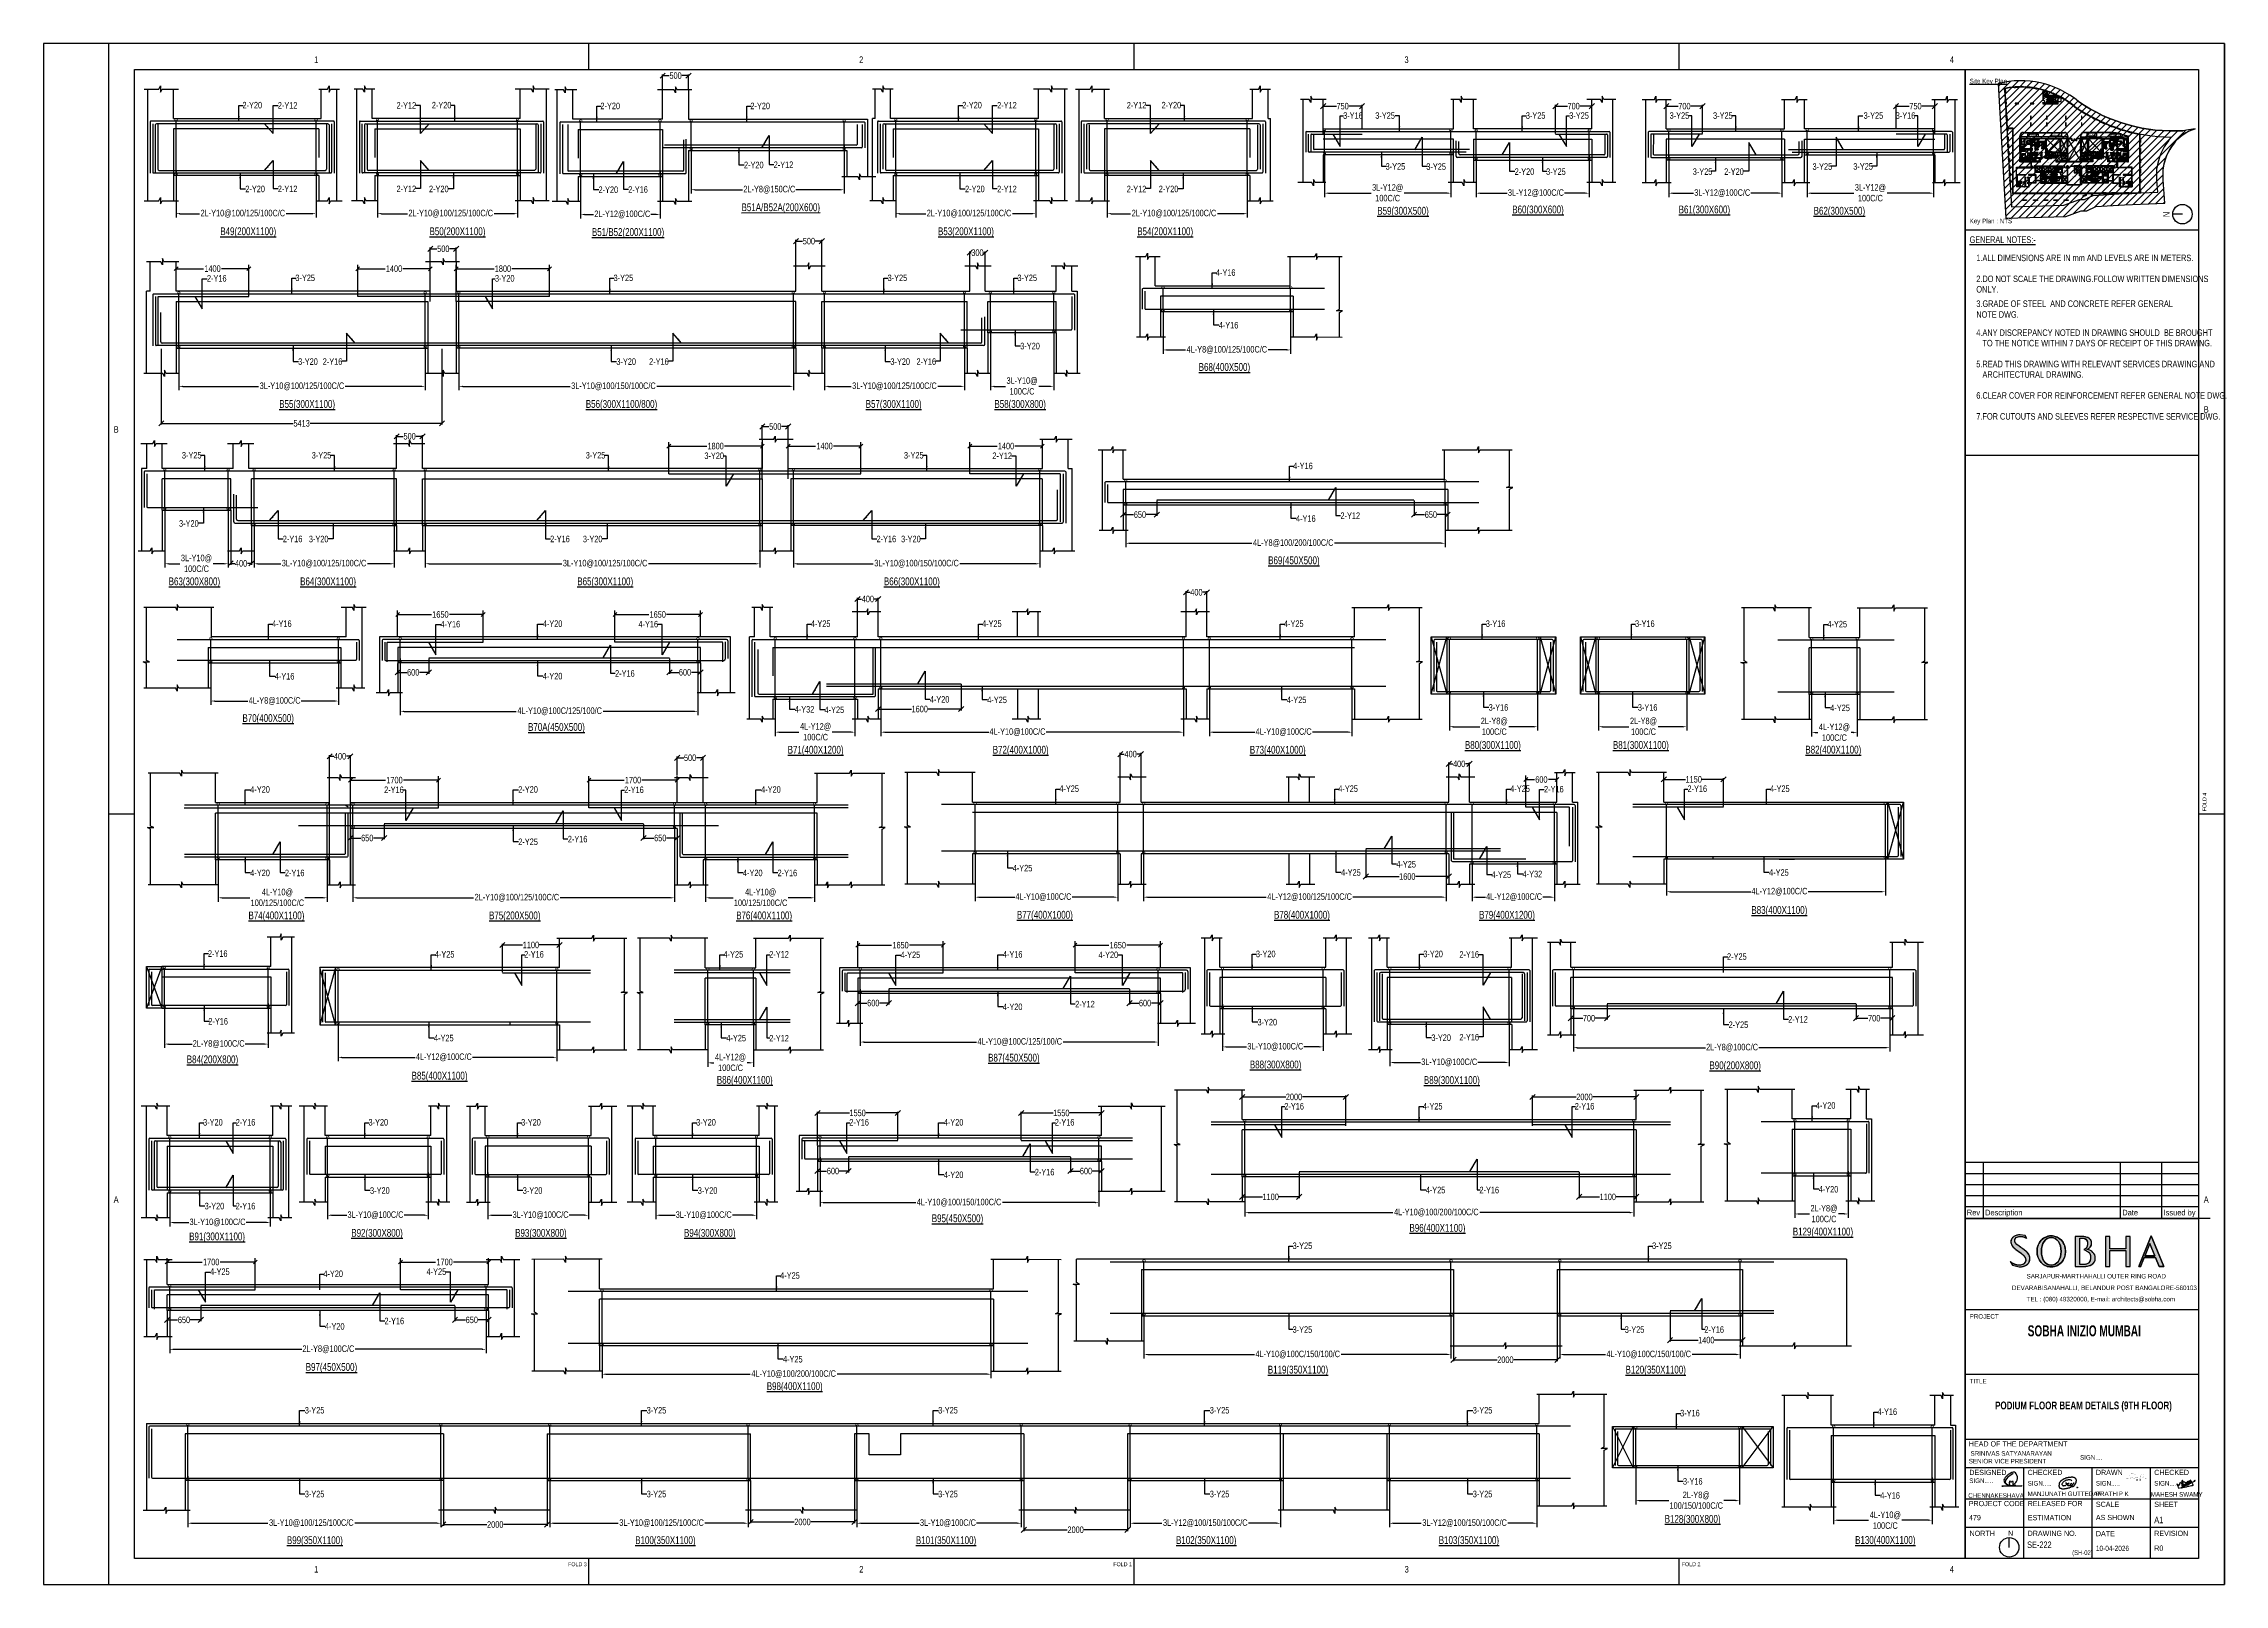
# Paper-space layout 'SE-222_PODIUM FLOOR BEAM DETAILS (9TH FLOOR)_R0_(SH-02)' of a CAD drawing. Header units: millimetres. Extents: x -129 to 712, y -954 to -360.
# The model-space entities are those that its viewports show. They can reach past a viewport. Long polylines and large blocks are cut down to what shows.
import ezdxf
from ezdxf.enums import TextEntityAlignment as Align

# ---------------------------------------------------------------- set-up
doc = ezdxf.new("R2010")
doc.units = ezdxf.units.MM
doc.header["$LTSCALE"] = 1000
doc.header["$MEASUREMENT"] = 0
doc.header["$PDMODE"] = 3
for name, pattern in [('CONTINOUS', [0]), ('CONTINU', [0]), ('HIDDEN', [0.375, 0.25, -0.125]), ('Title Dash Lines', [12, 6, -6])]:
    doc.linetypes.add(name, pattern=pattern)
for name, color, linetype in [('-S-ARROW', 253, 'Continuous'), ('-S-MISC', 8, 'Continuous'), ('-S-STIRRUPS DIM', 6, 'Continuous'), ('-S-STIRUP', 11, 'Continuous'), ('-S-WING 3 FOOTING NO', 6, 'Continuous'), ('-STR-BEAM', 7, 'CONTINU'), ('-STR-COLUMN', 5, 'HIDDEN'), ('-STR-REINF', 3, 'Continuous'), ('-STR-RF-DIM', 8, 'CONTINOUS'), ('-STR-TEXT', 6, 'Continuous'), ('A-ANNO-NOTE', 131, 'Continuous'), ('A-DETL-____-OTLN', 90, 'Continuous'), ('A-DETL-THIN', 151, 'Continuous'), ('Beam Nos', 7, 'Continuous'), ('G-ANNO-SCHD', 231, 'Continuous'), ('G-ANNO-TEXT', 231, 'Continuous'), ('G-ANNO-TTLB', 6, 'Continuous'), ('G-ANNO-TTLB-THIN', 151, 'Continuous'), ('S-BEAM', 7, 'Continuous'), ('S-DIM', 7, 'Continuous'), ('S-SIGNS', 90, 'Continuous'), ('SEC TEXT', 9, 'Continuous'), ('SLAB LINE', 254, 'HIDDEN'), ('SOBHA ELEMENT NAMING', 7, 'Continuous')]:
    doc.layers.add(name, color=color, linetype=linetype)
doc.layers.add('A-ANNO-TAGS-RMFT', color=8, linetype='Continuous', lineweight=20)
doc.layers.add('A-ANNO-TAGS-RMMT', color=3, linetype='Continuous', lineweight=20)
doc.styles.add('Arial Narrow', font='ARIALN.TTF', dxfattribs={"height": 300})
doc.styles.add('Arial Narrow_1', font='ARIALN.TTF', dxfattribs={"height": 1.75})
doc.styles.add('Arial Narrow_2', font='ARIALN.TTF', dxfattribs={"height": 2.5})
doc.styles.add('Arial Narrow_3', font='ARIALN.TTF', dxfattribs={"height": 2})
doc.styles.add('Arial Narrow_4', font='ARIALN.TTF', dxfattribs={"height": 3})
doc.styles.add('Arial Narrow_B_2', font='ARIALNB.TTF', dxfattribs={"width": 0.8, "height": 4})
doc.styles.add('BEAM-LS', font='romans.shx', dxfattribs={"width": 0.8})
doc.styles.add('Dim.s & Anno.(Misc.)', font='ARIALN.TTF')
doc.styles.add('SOBHA', font='swisscl.ttf')
doc.styles.add('sobha.sed', font='swisscl.ttf')
doc.styles.get("Standard").update_dxf_attribs({"font": 'ARIALN.TTF', "height": 500})
doc.styles.add('Swis721 LtCn BT_3', font='swisscl.ttf', dxfattribs={"height": 125})
doc.styles.add('Swis721 LtCn BT_4', font='swisscl.ttf', dxfattribs={"height": 2.5})
doc.styles.add('Swis721 LtCn BT_6', font='swisscl.ttf', dxfattribs={"height": 2.449923})
doc.styles.add('Swis721 LtCn BT_B_1', font='', dxfattribs={"height": 3})
doc.styles.get('Swis721 LtCn BT_B_1').set_extended_font_data('Swis721 LtCn BT', bold=True)
doc.dimstyles.new('S-50', dxfattribs={"dimscale": 50, "dimtxt": 2.5, "dimasz": 2, "dimexe": 0.5, "dimexo": 0.25, "dimgap": 0.25, "dimtad": 0, "dimdec": 0, "dimrnd": 0.0005, "dimzin": 0, "dimdsep": 46, "dimtxsty": 'sobha.sed', "dimblk": 'OBLIQUE', "dimcen": 0.09, "dimclrd": 8, "dimclre": 8, "dimclrt": 6, "dimadec": 0, "dimazin": 0, "dimtfac": 1, "dimtdec": 0, "dimtofl": 0, "dimtmove": 2, "dimatfit": 3, "dimfxl": 0.18, "dimtolj": 1, "dimtzin": 0, "dimlwd": -1, "dimlwe": -1, "dimarcsym": 0})
doc.dimstyles.new('S-DIM50', dxfattribs={"dimscale": 50, "dimtxt": 2.5, "dimasz": 1.5, "dimexe": 1.5, "dimexo": 1, "dimgap": 0.5, "dimtad": 0, "dimdec": 0, "dimzin": 0, "dimdsep": 46, "dimtxsty": 'SOBHA', "dimcen": 0.09, "dimclrd": 256, "dimclre": 256, "dimclrt": 6, "dimadec": 5, "dimazin": 0, "dimtfac": 1, "dimtdec": 0, "dimtofl": 0, "dimtmove": 0, "dimatfit": 3, "dimfxl": 0.18, "dimtolj": 1, "dimtzin": 0, "dimlwd": -1, "dimlwe": -1, "dimarcsym": 0})
doc.dimstyles.new('STIRUP', dxfattribs={"dimscale": 50, "dimtxt": 2.5, "dimasz": 2.2, "dimexe": 0, "dimexo": 0, "dimgap": 0.5, "dimtad": 0, "dimdec": 0, "dimzin": 0, "dimdsep": 46, "dimtxsty": 'BEAM-LS', "dimblk": 'DOTSMALL', "dimcen": 0.09, "dimclrd": 256, "dimclre": 256, "dimclrt": 256, "dimadec": 5, "dimazin": 0, "dimtfac": 1, "dimtdec": 0, "dimtofl": 0, "dimtmove": 0, "dimatfit": 3, "dimldrblk": 'DOTSMALL', "dimfxl": 0, "dimfxlon": 1, "dimtolj": 1, "dimtzin": 0, "dimlwd": -1, "dimlwe": -1, "dimarcsym": 0})

psp = doc.layouts.new('SE-222_PODIUM FLOOR  BEAM DETAILS (9TH FLOOR)_R0_(SH-02)')

# ---------------------------------------------------------------- texts
at = {"layer": 'G-ANNO-TTLB', "attachment_point": 1}
for s, insert, char_height, width, style in [('SOBHA INIZIO MUMBAI', (636.61, -854.41), 4.2448, 94.8612, 'Arial Narrow_B_2'), ('PODIUM FLOOR BEAM DETAILS (9TH FLOOR)', (624.05, -883.8), 3, 93.6152, 'Swis721 LtCn BT_B_1'), ('{\\fSwis721 LtCn BT|b0|i0|c0|p34;SE-222 }', (636.4, -937.75), 2.5, 8.097, 'Arial Narrow'), ('   (SH-02)', (651.89, -941.15), 1.806, 20.2394, 'Swis721 LtCn BT_4')]:
    psp.add_mtext(s, dxfattribs=dict(at, insert=insert, char_height=char_height, width=width, style=style))

msp = doc.modelspace()

# ---------------------------------------------------------------- texts
at = {"layer": '-STR-TEXT', "color": 6, "style": 'SOBHA'}
for s, p in [('2-Y20', (31646391.6, -21160512.4, 0)), ('2-Y12', (31647072.8, -21160516.7, 0)), ('2-Y12', (31649361.7, -21160516.7, 0)), ('2-Y20', (31650042.4, -21160512.4, 0)), ('2-Y20', (31653293.5, -21160527.4, 0)), ('2-Y20', (31656185, -21160527.4, 0)), ('2-Y20', (31660269.7, -21160512.4, 0)), ('2-Y12', (31660942.6, -21160514.2, 0)), ('2-Y12', (31663441.1, -21160514.2, 0)), ('2-Y20', (31664113.6, -21160512.4, 0)), ('3-Y16', (31667614.9, -21160712.6, 0)), ('3-Y25', (31668233.9, -21160712.4, 0)), ('3-Y25', (31671137, -21160712.4, 0)), ('3-Y25', (31671974.3, -21160712.6, 0)), ('3-Y25', (31673909.9, -21160712.6, 0)), ('3-Y25', (31674747.1, -21160712.4, 0)), ('3-Y25', (31677650.2, -21160712.4, 0)), ('3-Y16', (31678268.9, -21160712.6, 0)), ('2-Y20', (31656061.1, -21161665.8, 0)), ('2-Y12', (31656634.1, -21161661.2, 0)), ('3-Y25', (31668433.3, -21161693.2, 0)), ('3-Y25', (31669218.8, -21161696.6, 0)), ('3-Y25', (31676665.4, -21161696.6, 0)), ('3-Y25', (31677450.9, -21161693.2, 0)), ('2-Y20', (31646446.3, -21162127.3, 0)), ('2-Y12', (31647072.8, -21162126, 0)), ('2-Y12', (31649361.7, -21162126, 0)), ('2-Y20', (31649987.7, -21162127.3, 0)), ('2-Y20', (31653256.6, -21162142.3, 0)), ('2-Y16', (31653829.6, -21162137.7, 0)), ('2-Y20', (31660324.4, -21162127.3, 0)), ('2-Y12', (31660942.6, -21162128.6, 0)), ('2-Y12', (31663441.1, -21162128.6, 0)), ('2-Y20', (31664058.9, -21162127.3, 0)), ('2-Y20', (31670921.8, -21161793.3, 0)), ('3-Y25', (31671528.5, -21161793.3, 0)), ('3-Y25', (31674355.6, -21161793.3, 0)), ('2-Y20', (31674961.8, -21161793.3, 0)), ('2-Y16', (31645705.7, -21163850.8, 0)), ('3-Y25', (31647411.1, -21163841.1, 0)), ('3-Y20', (31651258.8, -21163850.8, 0)), ('3-Y25', (31653546.6, -21163841.1, 0)), ('3-Y25', (31658830.1, -21163841.1, 0)), ('3-Y25', (31661333.6, -21163841.1, 0)), ('4-Y16', (31665160.9, -21163739.5, 0)), ('4-Y16', (31665215.6, -21164754.3, 0)), ('3-Y20', (31647465.8, -21165455.9, 0)), ('2-Y16', (31647938.5, -21165454.7, 0)), ('3-Y20', (31653601.3, -21165455.9, 0)), ('2-Y16', (31654231.5, -21165454.7, 0)), ('3-Y20', (31658884.8, -21165455.9, 0)), ('2-Y16', (31659387, -21165454.7, 0)), ('3-Y20', (31661388.3, -21165155.9, 0)), ('3-Y25', (31645223.1, -21167261, 0)), ('3-Y25', (31647726.6, -21167261, 0)), ('3-Y25', (31653010.1, -21167261, 0)), ('3-Y20', (31655297.6, -21167270.7, 0)), ('3-Y25', (31659145.6, -21167261, 0)), ('2-Y12', (31660850.4, -21167270.7, 0)), ('4-Y16', (31666650.7, -21167465.9, 0)), ('4-Y16', (31666705.4, -21168480.8, 0)), ('2-Y12', (31667562.8, -21168426.2, 0)), ('3-Y20', (31645168, -21168575.8, 0)), ('2-Y16', (31647169.1, -21168874.6, 0)), ('3-Y20', (31647671.5, -21168875.8, 0)), ('2-Y16', (31652324.6, -21168874.6, 0)), ('3-Y20', (31652955, -21168875.8, 0)), ('2-Y16', (31658617.6, -21168874.6, 0)), ('3-Y20', (31659090.5, -21168875.8, 0)), ('4-Y16', (31646960.2, -21170507, 0)), ('4-Y16', (31650210.8, -21170516.7, 0)), ('4-Y20', (31652182.1, -21170507, 0)), ('4-Y16', (31654027, -21170516.7, 0)), ('4-Y25', (31657350.7, -21170507, 0)), ('4-Y25', (31660651.1, -21170507, 0)), ('4-Y25', (31666472.6, -21170507, 0)), ('3-Y16', (31670365.2, -21170507, 0)), ('3-Y16', (31673242.2, -21170507, 0)), ('4-Y25', (31676952.7, -21170515.7, 0)), ('4-Y16', (31647014.9, -21171521.9, 0)), ('4-Y20', (31652182.1, -21171519.1, 0)), ('2-Y16', (31653575.7, -21171467.3, 0)), ('4-Y32', (31657039.9, -21172158.4, 0)), ('4-Y25', (31657614.6, -21172167.3, 0)), ('4-Y20', (31659644.1, -21171967.3, 0)), ('4-Y25', (31660752.8, -21171975.9, 0)), ('4-Y25', (31666527.3, -21171975.9, 0)), ('3-Y16', (31670419.9, -21172121.9, 0)), ('3-Y16', (31673296.9, -21172121.9, 0)), ('4-Y25', (31677007.4, -21172130.5, 0)), ('4-Y20', (31646541.1, -21173703.3, 0)), ('2-Y16', (31649122.3, -21173709.7, 0)), ('2-Y20', (31651709.1, -21173703.3, 0)), ('2-Y16', (31653751.2, -21173709.7, 0)), ('4-Y20', (31656392.1, -21173703.3, 0)), ('4-Y25', (31662142, -21173688.2, 0)), ('4-Y25', (31667520.7, -21173688.2, 0)), ('4-Y25', (31670837.1, -21173688.2, 0)), ('2-Y16', (31671487.8, -21173697.9, 0)), ('2-Y16', (31674254.5, -21173688.4, 0)), ('4-Y25', (31675844.7, -21173688.2, 0)), ('2-Y25', (31651709.1, -21174712, 0)), ('2-Y16', (31652664.3, -21174660.3, 0)), ('4-Y25', (31661242.7, -21175219.8, 0)), ('4-Y25', (31668640.1, -21175145.5, 0)), ('4-Y20', (31646541.1, -21175312, 0)), ('2-Y16', (31647208.8, -21175312.7, 0)), ('4-Y20', (31656041.1, -21175312, 0)), ('2-Y16', (31656708.8, -21175312.7, 0)), ('4-Y25', (31667575.4, -21175303, 0)), ('4-Y25', (31670474.8, -21175345.5, 0)), ('4-Y32', (31671074.8, -21175333.5, 0)), ('4-Y25', (31675827.9, -21175303, 0)), ('2-Y16', (31645724.6, -21176868, 0)), ('4-Y25', (31650100.6, -21176880.9, 0)), ('2-Y16', (31651823.2, -21176881, 0)), ('4-Y25', (31655667.6, -21176881.3, 0)), ('2-Y12', (31656548.6, -21176881.5, 0)), ('4-Y25', (31659081.9, -21176891, 0)), ('4-Y16', (31661053.2, -21176881.3, 0)), ('4-Y20', (31662898.2, -21176891, 0)), ('3-Y20', (31665932.6, -21176874, 0)), ('3-Y20', (31669159.4, -21176874, 0)), ('2-Y16', (31669855.8, -21176883.7, 0)), ('2-Y25', (31675017.2, -21176924, 0)), ('2-Y16', (31645732.7, -21178173.1, 0)), ('4-Y20', (31661053.2, -21177893.4, 0)), ('2-Y12', (31662446.8, -21177841.6, 0)), ('3-Y20', (31665962.7, -21178188.8, 0)), ('2-Y12', (31676196.2, -21178134.3, 0)), ('4-Y25', (31650083.8, -21178495.7, 0)), ('4-Y25', (31655722.3, -21178496.2, 0)), ('2-Y12', (31656548.6, -21178499, 0)), ('3-Y20', (31669315, -21178488.8, 0)), ('2-Y16', (31669855.8, -21178479.6, 0)), ('2-Y25', (31675047.3, -21178238.8, 0)), ('2-Y16', (31666480.3, -21179810.5, 0)), ('4-Y25', (31669152.1, -21179810.3, 0)), ('2-Y16', (31672080.1, -21179810.5, 0)), ('4-Y20', (31676729.3, -21179794.8, 0)), ('3-Y20', (31645631.8, -21180119.3, 0)), ('2-Y16', (31646261.1, -21180119.5, 0)), ('3-Y20', (31648821.2, -21180119.3, 0)), ('3-Y20', (31651765.9, -21180119.3, 0)), ('3-Y20', (31655140.4, -21180119.3, 0)), ('2-Y16', (31658092.1, -21180119.5, 0)), ('4-Y20', (31659914.1, -21180119.3, 0)), ('2-Y16', (31662055.4, -21180119.5, 0)), ('4-Y20', (31659914.1, -21181131.4, 0)), ('2-Y16', (31661669.6, -21181079.6, 0)), ('3-Y20', (31648851.3, -21181434.1, 0)), ('3-Y20', (31651796.1, -21181434.1, 0)), ('3-Y20', (31655170.5, -21181434.1, 0)), ('4-Y25', (31669206.8, -21181425.1, 0)), ('2-Y16', (31670242.8, -21181425.4, 0)), ('4-Y20', (31676784, -21181409.7, 0)), ('3-Y20', (31645661.9, -21181734.1, 0)), ('2-Y16', (31646261.1, -21181734.4, 0)), ('3-Y25', (31666639.9, -21182498.9, 0)), ('3-Y25', (31673571.4, -21182498.9, 0)), ('4-Y25', (31645765.2, -21182998.4, 0)), ('4-Y20', (31647951.1, -21183038.7, 0)), ('4-Y25', (31649941.6, -21182998.4, 0)), ('4-Y25', (31656759, -21183071.7, 0)), ('4-Y20', (31647981.3, -21184053.5, 0)), ('2-Y16', (31649130.1, -21183949, 0)), ('3-Y25', (31666639.9, -21184114.2, 0)), ('3-Y25', (31673044.4, -21184114.2, 0)), ('2-Y16', (31674579.5, -21184114, 0)), ('4-Y25', (31656813.7, -21184686.5, 0)), ('3-Y25', (31647593.2, -21185669.8, 0)), ('3-Y25', (31654185.2, -21185669.8, 0)), ('3-Y25', (31659806.2, -21185669.8, 0)), ('3-Y25', (31665043.2, -21185669.8, 0)), ('3-Y25', (31670113.7, -21185669.8, 0)), ('3-Y16', (31674111.7, -21185725.2, 0)), ('4-Y16', (31677917.2, -21185697.9, 0)), ('3-Y25', (31647593.2, -21187284.7, 0)), ('3-Y25', (31654185.2, -21187284.7, 0)), ('3-Y25', (31659806.2, -21187284.7, 0)), ('3-Y25', (31665043.2, -21187284.7, 0)), ('3-Y25', (31670113.7, -21187284.7, 0)), ('3-Y16', (31674166.4, -21187040.1, 0)), ('4-Y16', (31677971.9, -21187312.7, 0))]:
    msp.add_text(s, height=125, dxfattribs=at).set_placement(p)
at = {"layer": 'SEC TEXT', "color": 4, "linetype": 'ByBlock', "style": 'sobha.sed'}
for s, rotation, p in [('%%UB51A/B52A(200X600)', 0.01072, (31656014.4, -21162492.7, 0)), ('%%UB59(300X500)', 0.01072, (31668273.1, -21162561.3, 0)), ('%%UB60(300X600)', 0.01072, (31670876, -21162535.8, 0)), ('%%UB61(300X600)', 359.98928, (31674083.9, -21162535.6, 0)), ('%%UB62(300X500)', 359.98928, (31676686.8, -21162561.1, 0)), ('%%UB49(200X1100)', 359.98928, (31645963.5, -21162956, 0)), ('%%UB50(200X1100)', 359.98928, (31649997.9, -21162956, 0)), ('%%UB51/B52(200X1100)', 0.01072, (31653128.9, -21162971.2, 0)), ('%%UB53(200X1100)', 0.01072, (31659802.4, -21162956.2, 0)), ('%%UB54(200X1100)', 0.01072, (31663644.2, -21162956.2, 0)), ('%%UB68(400X500)', 359.98928, (31664829.1, -21165572.2, 0)), ('%%UB55(300X1100)', 0.01072, (31647098.9, -21166284.9, 0)), ('%%UB56(300X1100/800)', 0.01072, (31653011.4, -21166284.9, 0)), ('%%UB57(300X1100)', 0.01072, (31658408.2, -21166284.9, 0)), ('%%UB58(300X800)', 0.01072, (31660890.4, -21166284.9, 0)), ('%%UB69(450X500)', 359.98928, (31666168.7, -21169298.7)), ('%%UB63(300X800)', 359.98928, (31644967.9, -21169704.5, 0)), ('%%UB64(300X1100)', 359.98928, (31647503.1, -21169704.5, 0)), ('%%UB65(300X1100)', 359.98928, (31652846.9, -21169704.5, 0)), ('%%UB66(300X1100)', 359.98928, (31658759.3, -21169704.5, 0)), ('%%UB70(400X500)', 0.01072, (31646390.4, -21172340, 0)), ('%%UB70A(450X500)', 359.98928, (31651897.9, -21172511.4, 0)), ('%%UB71(400X1200)', 0.01072, (31656903.5, -21172950.8, 0)), ('%%UB72(400X1000)', 359.98928, (31660857.5, -21172950.6, 0)), ('%%UB73(400X1000)', 359.98928, (31665814.7, -21172950.6, 0)), ('%%UB80(300X1100)', 359.98928, (31669962.8, -21172858.2, 0)), ('%%UB81(300X1100)', 359.98928, (31672816.4, -21172858.2, 0)), ('%%UB82(400X1100)', 359.98928, (31676526.9, -21172948.4, 0)), ('%%UB83(400X1100)', 359.98928, (31675486.5, -21176039.4, 0)), ('%%UB74(400X1100)', 0.01072, (31646507.1, -21176143.8, 0)), ('%%UB75(200X500)', 0.01072, (31651145.2, -21176143.8, 0)), ('%%UB76(400X1100)', 0.01072, (31655911, -21176143.8, 0)), ('%%UB77(400X1000)', 0.01072, (31661324.2, -21176131.9, 0)), ('%%UB78(400X1000)', 0.01072, (31666281.4, -21176131.9, 0)), ('%%UB79(400X1200)', 359.98928, (31670235.4, -21176131.7, 0)), ('%%UB84(200X800)', 0.01072, (31645316.5, -21178918.6, 0)), ('%%UB87(450X500)', 359.98928, (31660769.1, -21178885.7, 0)), ('%%UB88(300X800)', 359.98928, (31665815.7, -21179017.6, 0)), ('%%UB90(200X800)', 0.01072, (31674677.1, -21179032.9, 0)), ('%%UB85(400X1100)', 0.01072, (31649652.3, -21179232.3, 0)), ('%%UB86(400X1100)', 359.98928, (31655537.3, -21179314, 0)), ('%%UB89(300X1100)', 359.98928, (31669171.4, -21179317.6, 0)), ('%%UB95(450X500)', 359.98928, (31659682, -21181981.7, 0)), ('%%UB91(300X1100)', 359.98928, (31645362.6, -21182331.4, 0)), ('%%UB92(300X800)', 0.01072, (31648489.8, -21182263.1, 0)), ('%%UB93(300X800)', 359.98928, (31651649, -21182262.9, 0)), ('%%UB94(300X800)', 0.01072, (31654904.8, -21182263.1, 0)), ('%%UB96(400X1100)', 359.98928, (31668893.7, -21182166.9, 0)), ('%%UB129(400X1100)', 0.01072, (31676284.8, -21182238.6, 0)), ('%%UB97(450X500)', 0.01072, (31647611, -21184847.6, 0)), ('%%UB119(350X1100)', 0.01072, (31666161.6, -21184899.6, 0)), ('%%UB120(350X1100)', 0.01072, (31673060.1, -21184899.6, 0)), ('%%UB98(400X1100)', 359.98928, (31656500.7, -21185218.3, 0)), ('%%UB128(300X800)', 359.98928, (31673814.2, -21187776.4, 0)), ('%%UB99(350X1100)', 359.98928, (31647247.8, -21188186.7, 0)), ('%%UB100(350X1100)', 359.98928, (31653964.3, -21188186.7, 0)), ('%%UB101(350X1100)', 359.98928, (31659375.8, -21188186.7, 0)), ('%%UB102(350X1100)', 359.98928, (31664392.3, -21188185.8, 0)), ('%%UB103(350X1100)', 359.98928, (31669457.6, -21188185.8, 0)), ('%%UB130(400X1100)', 0.01072, (31677486.9, -21188183.4, 0))]:
    msp.add_text(s, height=150, rotation=rotation, dxfattribs=at).set_placement(p)

# ---------------------------------------------------------------- blocks, each defined once
blk = doc.blocks.new('MAHESH SIGN')
at = {"layer": 'SOBHA ELEMENT NAMING', "color": 3}
blk.add_open_spline([(-1672305, 1301168), (-1672305, 1301184), (-1672305, 1301215), (-1672305, 1301263), (-1672305, 1301294), (-1672307, 1301351), (-1672277, 1301228), (-1672228, 1301294), (-1672172, 1301348), (-1672187, 1301256), (-1672162, 1301149), (-1672209, 1301217), (-1672162, 1301264), (-1672124, 1301289), (-1672100, 1301356), (-1672144, 1301344), (-1672166, 1301312), (-1672107, 1301297), (-1672072, 1301273), (-1672058, 1301237), (-1672045, 1301197), (-1672079, 1301162), (-1672127, 1301163), (-1672141, 1301198), (-1672144, 1301221), (-1672126, 1301254), (-1672125, 1301212), (-1672119, 1301199), (-1672104, 1301166), (-1672094, 1301239), (-1672085, 1301181), (-1672056, 1301190), (-1672062, 1301215), (-1672070, 1301258), (-1672050, 1301226), (-1672064, 1301218), (-1672066, 1301204), (-1672071, 1301183), (-1672038, 1301170), (-1672019, 1301203), (-1672035, 1301237), (-1672079, 1301233), (-1672014, 1301223), (-1672022, 1301165), (-1672007, 1301215), (-1672030, 1301270), (-1672010, 1301234), (-1672003, 1301214), (-1672000, 1301197), (-1671998, 1301169), (-1672006, 1301211), (-1672010, 1301232), (-1671997, 1301246), (-1671987, 1301261), (-1671977, 1301238), (-1671981, 1301219), (-1671976, 1301205), (-1671975, 1301188), (-1671985, 1301203), (-1671983, 1301216), (-1671983, 1301232), (-1671978, 1301244), (-1671975, 1301251), (-1671970, 1301254), (-1671965, 1301251), (-1671960, 1301233), (-1671950, 1301210), (-1671942, 1301189), (-1671947, 1301169), (-1671959, 1301206), (-1671949, 1301221), (-1671951, 1301242), (-1671950, 1301251), (-1671949, 1301264), (-1671936, 1301242), (-1671934, 1301230), (-1671932, 1301216), (-1671933, 1301199), (-1671919, 1301193), (-1671922, 1301179), (-1671901, 1301196), (-1671911, 1301215), (-1671909, 1301234), (-1671907, 1301271), (-1671904, 1301210), (-1671892, 1301178), (-1671909, 1301129), (-1671899, 1301072), (-1672003, 1301110), (-1672077, 1301119), (-1672359, 1301185), (-1672084, 1301171), (-1671954, 1301165), (-1671882, 1301184), (-1671780, 1301168), (-1671794, 1301204), (-1671811, 1301195), (-1671824, 1301188)], degree=3, knots=[0, 0, 0, 0, 48.181473, 94.613284, 138.259686, 155.904179, 224.738681, 279.736688, 330.138654, 402.022515, 479.904069, 512.206872, 573.861185, 638.863537, 679.101846, 713.805527, 728.477406, 786.377978, 825.584619, 867.444774, 896.971798, 946.367113, 986.070655, 1019.613906, 1044.024664, 1064.3611, 1090.585977, 1115.586241, 1130.258119, 1164.423839, 1195.402532, 1205.041833, 1242.682438, 1263.496009, 1285.994984, 1296.910366, 1305.65545, 1326.024566, 1354.8231, 1376.521851, 1422.758958, 1434.051149, 1478.06236, 1508.244818, 1535.997912, 1583.121901, 1600.542131, 1628.645076, 1649.634806, 1662.007076, 1686.271489, 1718.652134, 1734.30206, 1746.397436, 1758.626649, 1788.895798, 1805.163194, 1813.173762, 1821.25242, 1839.530073, 1858.56975, 1865.936011, 1878.354031, 1881.0034, 1881.816645, 1894.360755, 1932.936714, 1959.07056, 1962.867593, 1985.03092, 2014.356147, 2030.360622, 2043.11179, 2045.324462, 2066.355014, 2076.853385, 2089.71325, 2108.335291, 2120.781721, 2126.672799, 2139.049659, 2165.9961, 2183.807343, 2207.541832, 2227.688907, 2300.89779, 2338.755754, 2382.215194, 2424.047682, 2581.125356, 2740.20899, 2928.080748, 3033.107047, 3166.26083, 3211.819498, 3223.83985, 3256.454987, 3256.454987, 3256.454987, 3256.454987], dxfattribs=at)
blk = doc.blocks.new('A$Ca6a54176')
at = {"layer": 'A-DETL-____-OTLN', "color": 7, "linetype": 'Continuous'}
for points, knots in [([(-10.4, 6), (-10.5, 6.1), (-10.9, 6.5), (-11.8, 6.4), (-12.7, 6.4), (-13.6, 6), (-14.4, 5.6), (-15.1, 5.1), (-15.3, 4.5), (-15.5, 4.2), (-15.5, 3.9), (-15.3, 3.7), (-15.1, 3.5), (-14.8, 3.4), (-14.3, 3.5), (-13.9, 3.4), (-13.6, 3.7), (-13.3, 3.8), (-13, 4.1), (-13, 4.3), (-13, 4.5), (-13.2, 4.7), (-13.7, 4.9), (-13.3, 4.7), (-13.1, 4.7), (-12.9, 4.6), (-12.6, 4.6), (-12.3, 4.6), (-12.1, 4.7), (-11.7, 4.8), (-12.4, 4.4), (-12.4, 4.2), (-12.6, 3.9), (-12.7, 3.8), (-12.6, 3.6), (-12.3, 3.5), (-12, 3.5), (-11.7, 3.5), (-11.5, 3.6), (-11.3, 3.8), (-11.2, 4), (-11, 4.2), (-10.8, 4.4), (-10.5, 4.9), (-10.9, 4.3), (-11.2, 4.2), (-11.2, 4), (-11.4, 3.8), (-11.3, 3.6), (-11.2, 3.5), (-11, 3.5), (-10.8, 3.5), (-10.7, 3.6), (-10.5, 3.7), (-10.3, 3.7), (-10.2, 3.9), (-10, 4.1), (-9.8, 4.4), (-9.7, 4.5), (-9.4, 4.9), (-9.6, 4.7), (-9.6, 4.5), (-9.9, 4.3), (-10, 4.2), (-10.1, 4), (-10.2, 3.9), (-10.2, 3.7), (-10.3, 3.6), (-10.3, 3.5), (-10.4, 3.4), (-10.4, 3.3), (-10.3, 3.1), (-10.3, 3), (-10.1, 3), (-9.9, 3), (-9.8, 3.1), (-9.6, 3.2), (-9.4, 3.3), (-9.2, 3.5), (-9.1, 3.7), (-8.9, 3.9), (-8.8, 4.1), (-8.6, 4.3), (-8.5, 4.6), (-8.4, 4.8), (-8.3, 5.1), (-8.3, 5.4), (-8.2, 5.7), (-8, 6), (-8.1, 6.2), (-8.2, 6.4), (-8.2, 6.6), (-8.2, 6.9), (-8.5, 7.1), (-8.7, 7.3), (-9.1, 7.5), (-9.4, 7.7), (-9.6, 7.6), (-9.9, 7.7), (-10.1, 7.8), (-10.4, 7.7), (-10.7, 7.8), (-11, 7.7), (-11.3, 7.6), (-11.6, 7.8), (-11.8, 7.6), (-12.2, 7.6), (-12.5, 7.6), (-12.7, 7.3), (-13.1, 7.5), (-13.2, 7.3), (-13.5, 7.3), (-13.6, 7.2), (-13.9, 7.1), (-14.1, 6.9), (-14.4, 7), (-14.6, 6.8), (-14.8, 6.7), (-15, 6.6), (-15.2, 6.5), (-15.4, 6.3), (-15.6, 6.2), (-15.8, 6), (-16.2, 5.9), (-16.2, 5.5), (-16.7, 5.4), (-16.7, 5), (-16.9, 4.8), (-17, 4.5), (-17, 4.1), (-17, 3.8), (-17, 3.6), (-17.2, 3.3), (-16.8, 3.1), (-17.1, 2.7), (-16.8, 2.6), (-16.7, 2.3), (-16.4, 2.2), (-16.1, 2.1), (-15.8, 1.9), (-15.5, 1.9), (-15.3, 1.8), (-15, 1.9), (-14.8, 1.9), (-14.5, 1.9), (-14.1, 1.9), (-13.8, 2), (-13.4, 1.9), (-13, 2.1), (-12.6, 2.2), (-12.2, 2.3), (-11.8, 2.3), (-11.4, 2.5), (-11, 2.7), (-10.8, 2.8), (-10.6, 3), (-10.6, 2.9), (-10.5, 2.8), (-10.7, 2.8), (-10.7, 2.9), (-10.6, 2.9), (-10.5, 2.9), (-10.6, 2.9), (-10.6, 2.9)], [0, 0, 0, 0, 0.595176, 1.513654, 2.515251, 3.380629, 4.416817, 5.17749, 5.76398, 6.176027, 6.420162, 6.694908, 6.965884, 7.327446, 7.644493, 8.313464, 8.528829, 8.880373, 9.329952, 9.497914, 9.598839, 9.855178, 10.268658, 10.413839, 10.823798, 10.965602, 11.223245, 11.545481, 11.828078, 11.985934, 12.450008, 12.919347, 13.072283, 13.23817, 13.339119, 13.632791, 14.038161, 14.287628, 14.525186, 14.756259, 15.015383, 15.287454, 15.616726, 15.886513, 16.501092, 16.601317, 16.772114, 17.127127, 17.260944, 17.402283, 17.528684, 17.697933, 17.883435, 18.056648, 18.272367, 18.484806, 18.715269, 19.02227, 19.369647, 19.663828, 19.78345, 20.147263, 20.310655, 20.478604, 20.666282, 20.842227, 21.077119, 21.206677, 21.314825, 21.400223, 21.537528, 21.622147, 21.759524, 21.912561, 22.096255, 22.31162, 22.523122, 22.734597, 23.01831, 23.257556, 23.451017, 23.745198, 24.003252, 24.296499, 24.581902, 24.829344, 25.086625, 25.507771, 25.820767, 26.016078, 26.190519, 26.498498, 26.690925, 26.984342, 27.351214, 27.773922, 28.104445, 28.35201, 28.563586, 28.790253, 29.109474, 29.39309, 29.719344, 29.928271, 30.316805, 30.577305, 30.867147, 31.268529, 31.510098, 31.872395, 32.088065, 32.279066, 32.497307, 32.739184, 32.976737, 33.300431, 33.46341, 33.717218, 34.000971, 34.242536, 34.452394, 34.657266, 35.084272, 35.325837, 35.607355, 36.082409, 36.347056, 36.569922, 36.965624, 37.327774, 37.632777, 37.916273, 38.08707, 38.464953, 38.760633, 38.966003, 39.226299, 39.662044, 39.851663, 40.242576, 40.505495, 40.802979, 40.970051, 41.231099, 41.614997, 41.925638, 42.216698, 42.680496, 43.10645, 43.463997, 43.772591, 44.448473, 44.738782, 45.188685, 45.456974, 45.656784, 45.683065, 45.757434, 45.858574, 45.933844, 45.982325, 46.053862, 46.07049, 46.07049, 46.07049, 46.07049]), ([(-7.7, 2.5), (-7.8, 2.6), (-7.8, 2.6), (-7.7, 2.7), (-7.6, 2.7), (-7.5, 2.7), (-7.5, 2.6), (-7.6, 2.5), (-7.5, 2.4), (-7.6, 2.3), (-7.6, 2.4), (-7.7, 2.5), (-7.7, 2.5), (-7.7, 2.4), (-7.8, 2.5), (-7.9, 2.5), (-8, 2.6), (-7.7, 2.5), (-7.8, 2.7), (-7.6, 2.7), (-7.5, 2.7), (-7.5, 2.6), (-7.6, 2.6), (-7.5, 2.5), (-7.5, 2.5), (-7.5, 2.4), (-7.6, 2.4), (-7.6, 2.4), (-7.7, 2.4), (-7.7, 2.4)], [0, 0, 0, 0, 0.106921, 0.192296, 0.30882, 0.360139, 0.44947, 0.550888, 0.649284, 0.676363, 0.755339, 0.80317, 0.836663, 0.88048, 0.947, 1.016693, 1.097832, 1.260104, 1.355411, 1.565715, 1.626111, 1.702696, 1.735199, 1.791906, 1.841283, 1.887718, 1.967073, 1.994154, 2.081807, 2.081807, 2.081807, 2.081807])]:
    blk.add_open_spline(points, degree=3, knots=knots, dxfattribs=at)
blk = doc.blocks.new('A$C90dacb5e')
h = blk.add_hatch(color=3)
h.dxf.hatch_style = 1
edge = h.paths.add_edge_path()
edge.add_arc((10340, 1236), 103, 0, 360)
edge = h.paths.add_edge_path()
edge.add_arc((13400, 1111), 103, 0, 360)
at = {"color": 3, "const_width": 50}
blk.add_lwpolyline([(14011, 3379), (14104, 476), (14104, 476), (14038, 2528), (0, 2295), (11541, 2798), (14020, 3020, 0.31254706), (17160, 5257, 0.36167406), (16713, 6554, 0.50128188), (13967, 5036), (14011, 3379), (7832, 3175), (9491, 2453), (11467, 1258), (11680, 5697), (12304, 4596, -0.41421356), (12266, 4460), (11604, 4120), (7666, 3836, 0.1004773), (4385, 3159, 0.16410265), (7666, 3836, 0.59741458), (8031, 6707, 0.19740641), (4144, 7308, 0.11577762), (2749, 6599, 0.28967871), (2580, 5870, 0.2409299), (3717, 4786)], format="xyb", dxfattribs=at)
for points in [[(4157, 0), (4610, 6318)], [(19381, 2625), (14038, 2528), (14104, 476)]]:
    blk.add_lwpolyline(points, dxfattribs=at)
at = {"color": 3}
for centre in [(10340, 1236), (13400, 1111)]:
    blk.add_circle(centre, 103, dxfattribs=at)
blk = doc.blocks.new('Signature')
at = {"color": 3}
for points in [[(51500, 9985), (48881, 8492), (51631, 8090), (51843, 8407)], [(51007, 8427), (51000, 9001), (50997, 8998), (51195, 8725), (51186, 8745), (51407, 8998), (51413, 8940), (51455, 8397), (51465, 8436), (52211, 8962), (51960, 10081), (51413, 10315), (50175, 9377), (50208, 8779), (50619, 8418), (51082, 8344), (51607, 8315), (51776, 8356), (49749, 8168), (49809, 8297), (52734, 8297), (52718, 8314)]]:
    blk.add_open_spline(points, degree=3, dxfattribs=at)
blk = doc.blocks.new('Sobha_TITLE BLOCK_A1_Updated_ 05-03-2025 - A0-TB-AR-329493-Title Blocks')
at = {"layer": 'G-ANNO-TTLB'}
h = blk.add_hatch(color=256, dxfattribs=at)
h.paths.add_polyline_path([(1790.35, 280.45), (1794.15, 280.45), (1792.25, 285.12)])
h.paths.add_polyline_path([(1792.76, 288.19), (1797.61, 276.39), (1795.84, 276.39), (1794.41, 279.78), (1790.09, 279.78), (1788.7, 276.39), (1787.91, 276.39)])
h.paths.add_polyline_path([(1775.09, 276.39), (1775.09, 287.93), (1776.79, 287.93), (1776.79, 283.2), (1782.99, 283.2), (1782.99, 287.93), (1784.68, 287.93), (1784.68, 276.39), (1782.99, 276.39), (1782.99, 282.56), (1776.79, 282.56), (1776.79, 276.39)])
edge = h.paths.add_edge_path()
edge.add_line((1765.17, 287.29), (1765.17, 283.46))
edge.add_line((1765.17, 283.46), (1765.17, 277.07))
edge.add_line((1765.17, 277.07), (1766.53, 277.07))
edge.add_spline(control_points=[(1766.53, 277.07), (1766.77, 277.07), (1767.24, 277.1), (1767.83, 277.25), (1768.33, 277.48), (1769.13, 278.12), (1769.4, 278.95), (1769.38, 279.74)], knot_values=[0, 0, 0, 0, 0.125, 0.25, 0.375, 0.5, 1, 1, 1, 1], degree=3, periodic=0)
edge.add_spline(control_points=[(1769.38, 279.74), (1769.38, 280.02), (1769.35, 280.36), (1769.27, 280.73), (1769.2, 280.97), (1769.07, 281.29), (1768.83, 281.66), (1768.61, 281.89), (1768.48, 281.99)], knot_values=[0, 0, 0, 0, 0.3, 0.375, 0.45, 0.6, 0.8, 1, 1, 1, 1], degree=3, periodic=0)
edge.add_line((1768.48, 281.99), (1766.75, 282.89))
edge.add_spline(control_points=[(1766.75, 282.89), (1766.84, 282.91), (1767, 282.96), (1767.21, 283.06), (1767.4, 283.18), (1767.56, 283.32), (1767.69, 283.47), (1767.81, 283.64), (1767.91, 283.81), (1767.98, 283.99), (1768.05, 284.17), (1768.09, 284.35), (1768.14, 284.59), (1768.17, 284.86), (1768.18, 285.17), (1768.18, 285.31), (1768.18, 285.34)], knot_values=[0, 0, 0, 0, 0.055556, 0.111111, 0.166667, 0.222222, 0.277778, 0.333333, 0.388889, 0.444444, 0.5, 0.555556, 0.611111, 0.722222, 0.833333, 1, 1, 1, 1], degree=3, periodic=0)
edge.add_spline(control_points=[(1768.18, 285.34), (1768.18, 285.53), (1768.16, 285.81), (1768.08, 286.14), (1767.98, 286.39), (1767.83, 286.64), (1767.61, 286.87), (1767.33, 287.05), (1766.99, 287.19), (1766.58, 287.27), (1766.25, 287.29), (1766.07, 287.29)], knot_values=[0, 0, 0, 0, 0.166667, 0.25, 0.333333, 0.444444, 0.555556, 0.666667, 0.777778, 0.888889, 1, 1, 1, 1], degree=3, periodic=0)
edge.add_line((1766.07, 287.29), (1765.17, 287.29))
edge = h.paths.add_edge_path()
edge.add_line((1763.48, 276.36), (1763.48, 287.89))
edge.add_line((1763.48, 287.89), (1765.92, 287.89))
edge.add_spline(control_points=[(1765.92, 287.89), (1767.12, 287.89), (1768.38, 287.6), (1769.26, 286.77), (1769.54, 286.35), (1769.72, 285.85), (1769.76, 285.47), (1769.76, 285.26)], knot_values=[0, 0, 0, 0, 0.555556, 0.666667, 0.777778, 0.888889, 1, 1, 1, 1], degree=3, periodic=0)
edge.add_spline(control_points=[(1769.76, 285.26), (1769.76, 285), (1769.72, 284.71), (1769.61, 284.39), (1769.52, 284.19), (1769.37, 283.92), (1769.12, 283.62), (1768.78, 283.34), (1768.39, 283.11), (1768.11, 282.99), (1767.95, 282.93)], knot_values=[0, 0, 0, 0, 0.214286, 0.267857, 0.321429, 0.428571, 0.571429, 0.714286, 0.857143, 1, 1, 1, 1], degree=3, periodic=0)
edge.add_spline(control_points=[(1767.95, 282.93), (1768.78, 282.79), (1769.72, 282.37), (1770.54, 281.55), (1770.9, 280.96), (1771.13, 280.3), (1771.18, 279.81), (1771.19, 279.55)], knot_values=[0, 0, 0, 0, 0.428571, 0.571429, 0.714286, 0.857143, 1, 1, 1, 1], degree=3, periodic=0)
edge.add_spline(control_points=[(1771.19, 279.55), (1771.18, 279.24), (1771.13, 278.82), (1770.96, 278.38), (1770.84, 278.15), (1770.5, 277.6), (1769.38, 276.67), (1767.75, 276.35), (1766.68, 276.36)], knot_values=[0, 0, 0, 0, 0.138889, 0.208333, 0.243056, 0.277778, 0.555556, 1, 1, 1, 1], degree=3, periodic=0)
edge.add_line((1766.68, 276.36), (1763.48, 276.36))
edge = h.paths.add_edge_path()
edge.add_spline(control_points=[(1754.2, 287.52), (1753.07, 287.51), (1751.17, 286.41), (1750.41, 283.75), (1750.4, 282.18)], knot_values=[0, 0, 0, 0, 0.5, 1, 1, 1, 1], degree=3, periodic=0)
edge.add_spline(control_points=[(1750.4, 282.18), (1750.41, 280.6), (1751.16, 277.93), (1753.05, 276.85), (1754.2, 276.84)], knot_values=[0, 0, 0, 0, 0.5, 1, 1, 1, 1], degree=3, periodic=0)
edge.add_spline(control_points=[(1754.2, 276.84), (1755.33, 276.85), (1757.22, 277.93), (1757.99, 280.6), (1757.99, 282.18)], knot_values=[0, 0, 0, 0, 0.5, 1, 1, 1, 1], degree=3, periodic=0)
edge.add_spline(control_points=[(1757.99, 282.18), (1757.99, 283.75), (1757.24, 286.41), (1755.35, 287.51), (1754.2, 287.52)], knot_values=[0, 0, 0, 0, 0.5, 1, 1, 1, 1], degree=3, periodic=0)
edge = h.paths.add_edge_path()
edge.add_spline(control_points=[(1748.71, 282.18), (1748.72, 282.92), (1748.85, 283.78), (1749.19, 284.72), (1749.46, 285.31), (1750.16, 286.44), (1751.35, 287.46), (1752.91, 288.05), (1753.76, 288.15), (1754.2, 288.16)], knot_values=[0, 0, 0, 0, 0.214286, 0.267857, 0.321429, 0.428571, 0.714286, 0.857143, 1, 1, 1, 1], degree=3, periodic=0)
edge.add_spline(control_points=[(1754.2, 288.16), (1754.86, 288.15), (1756.12, 287.92), (1757.9, 286.86), (1759.04, 285.32), (1759.59, 283.61), (1759.68, 282.67), (1759.69, 282.18)], knot_values=[0, 0, 0, 0, 0.214286, 0.428571, 0.714286, 0.857143, 1, 1, 1, 1], degree=3, periodic=0)
edge.add_spline(control_points=[(1759.69, 282.18), (1759.68, 281.43), (1759.55, 280.56), (1759.21, 279.61), (1758.94, 279.02), (1758.23, 277.89), (1757.05, 276.88), (1755.49, 276.31), (1754.64, 276.21), (1754.2, 276.21)], knot_values=[0, 0, 0, 0, 0.214286, 0.267857, 0.321429, 0.428571, 0.714286, 0.857143, 1, 1, 1, 1], degree=3, periodic=0)
edge.add_spline(control_points=[(1754.2, 276.21), (1753.53, 276.21), (1752.28, 276.43), (1750.5, 277.46), (1749.36, 278.99), (1748.81, 280.71), (1748.72, 281.67), (1748.71, 282.18)], knot_values=[0, 0, 0, 0, 0.214286, 0.428571, 0.714286, 0.857143, 1, 1, 1, 1], degree=3, periodic=0)
edge = h.paths.add_edge_path()
edge.add_spline(control_points=[(1741.91, 281.92), (1741.62, 282.12), (1741.07, 282.52), (1740.47, 282.97), (1740.05, 283.32), (1739.77, 283.57), (1739.51, 283.83), (1739.28, 284.09), (1739.09, 284.35), (1738.87, 284.71), (1738.69, 285.18), (1738.64, 285.6), (1738.64, 285.83)], knot_values=[0, 0, 0, 0, 0.142857, 0.285714, 0.357143, 0.428571, 0.5, 0.571429, 0.642857, 0.714286, 0.857143, 1, 1, 1, 1], degree=3, periodic=0)
edge.add_spline(control_points=[(1738.64, 285.83), (1738.64, 286.1), (1738.69, 286.41), (1738.8, 286.74), (1738.89, 286.95), (1739.01, 287.16), (1739.16, 287.36), (1739.35, 287.58), (1739.63, 287.81), (1740.01, 288.04), (1740.85, 288.41), (1741.64, 288.53), (1742.25, 288.53)], knot_values=[0, 0, 0, 0, 0.136364, 0.170455, 0.204545, 0.272727, 0.318182, 0.363636, 0.454545, 0.545455, 0.636364, 1, 1, 1, 1], degree=3, periodic=0)
edge.add_line((1742.25, 288.53), (1744.13, 288.27))
edge.add_line((1744.13, 288.27), (1744.77, 287.18))
edge.add_spline(control_points=[(1744.77, 287.18), (1744.71, 287.22), (1744.54, 287.33), (1744.23, 287.48), (1744.02, 287.57), (1743.85, 287.64), (1743.66, 287.71), (1743.46, 287.77), (1743.25, 287.82), (1743.03, 287.87), (1742.8, 287.9), (1742.48, 287.93), (1741.92, 287.94), (1741.24, 287.81), (1740.61, 287.49), (1740.27, 287.08), (1740.13, 286.69), (1740.11, 286.47), (1740.11, 286.35)], knot_values=[0, 0, 0, 0, 0.132353, 0.198529, 0.231618, 0.264706, 0.297794, 0.330882, 0.363971, 0.397059, 0.430147, 0.463235, 0.529412, 0.647059, 0.764706, 0.882353, 0.941176, 1, 1, 1, 1], degree=3, periodic=0)
edge.add_spline(control_points=[(1740.11, 286.35), (1740.11, 286.22), (1740.13, 286.03), (1740.21, 285.79), (1740.28, 285.62), (1740.38, 285.45), (1740.49, 285.29), (1740.62, 285.14), (1740.76, 284.99), (1740.91, 284.85), (1741.07, 284.72), (1741.23, 284.58), (1741.41, 284.45), (1741.59, 284.33), (1741.83, 284.16), (1742.13, 283.96), (1742.36, 283.8), (1742.47, 283.72)], knot_values=[0, 0, 0, 0, 0.111111, 0.166667, 0.222222, 0.277778, 0.333333, 0.388889, 0.444444, 0.5, 0.555556, 0.611111, 0.666667, 0.722222, 0.777778, 0.888889, 1, 1, 1, 1], degree=3, periodic=0)
edge.add_spline(control_points=[(1742.47, 283.72), (1742.84, 283.48), (1743.35, 283.12), (1743.87, 282.72), (1744.15, 282.5), (1744.42, 282.28), (1744.66, 282.06), (1744.88, 281.84), (1745.04, 281.67), (1745.18, 281.5), (1745.32, 281.33), (1745.44, 281.16), (1745.55, 280.98), (1745.65, 280.8), (1745.76, 280.55), (1745.91, 280.1), (1745.97, 279.67), (1745.97, 279.36)], knot_values=[0, 0, 0, 0, 0.166667, 0.25, 0.291667, 0.333333, 0.416667, 0.458333, 0.5, 0.541667, 0.583333, 0.625, 0.666667, 0.708333, 0.75, 0.833333, 1, 1, 1, 1], degree=3, periodic=0)
edge.add_spline(control_points=[(1745.97, 279.36), (1745.97, 279.08), (1745.93, 278.76), (1745.84, 278.41), (1745.76, 278.19), (1745.64, 277.92), (1745.46, 277.64), (1745.26, 277.4), (1745.06, 277.2), (1744.79, 276.99), (1744.47, 276.79), (1744.1, 276.61), (1743.71, 276.47), (1743.31, 276.37), (1742.92, 276.29), (1742.53, 276.24), (1742.17, 276.21), (1741.94, 276.2), (1741.83, 276.21)], knot_values=[0, 0, 0, 0, 0.107143, 0.133929, 0.160714, 0.214286, 0.28125, 0.321429, 0.375, 0.428571, 0.5, 0.571429, 0.642857, 0.714286, 0.785714, 0.857143, 0.928571, 1, 1, 1, 1], degree=3, periodic=0)
edge.add_line((1741.83, 276.21), (1739.2, 276.81))
edge.add_line((1739.2, 276.81), (1738.38, 278.2))
edge.add_spline(control_points=[(1738.38, 278.2), (1738.42, 278.16), (1738.51, 278.08), (1738.69, 277.94), (1738.85, 277.83), (1739.04, 277.71), (1739.25, 277.58), (1739.49, 277.45), (1739.73, 277.33), (1739.97, 277.22), (1740.2, 277.14), (1740.45, 277.05), (1740.7, 276.98), (1740.97, 276.92), (1741.34, 276.86), (1741.63, 276.85), (1741.83, 276.84)], knot_values=[0, 0, 0, 0, 0.138889, 0.208333, 0.277778, 0.347222, 0.416667, 0.486111, 0.555556, 0.611111, 0.666667, 0.722222, 0.777778, 0.833333, 0.888889, 1, 1, 1, 1], degree=3, periodic=0)
edge.add_spline(control_points=[(1741.83, 276.84), (1742.18, 276.84), (1743.12, 276.96), (1743.88, 277.44), (1744.22, 278.08), (1744.31, 278.37), (1744.35, 278.63), (1744.36, 278.83), (1744.34, 279.05), (1744.3, 279.27), (1744.24, 279.47), (1744.16, 279.68), (1744.05, 279.88), (1743.93, 280.07), (1743.79, 280.26), (1743.65, 280.44), (1743.49, 280.62), (1743.32, 280.79), (1743.14, 280.95), (1742.96, 281.11), (1742.78, 281.26), (1742.54, 281.46), (1742.24, 281.68), (1742.02, 281.84), (1741.91, 281.92)], knot_values=[0, 0, 0, 0, 0.111111, 0.333333, 0.388889, 0.444444, 0.472222, 0.5, 0.527778, 0.555556, 0.583333, 0.611111, 0.638889, 0.666667, 0.694444, 0.722222, 0.75, 0.777778, 0.805556, 0.833333, 0.861111, 0.888889, 0.944444, 1, 1, 1, 1], degree=3, periodic=0)
at = {"layer": 'A-ANNO-NOTE'}
for p, q in [((1804.77, 682.03), (1801.02, 682.03)), ((1737.99, 168.06), (1737.99, 171.81))]:
    blk.add_line(p, q, dxfattribs=at)
for centre in [(1804.77, 682.03), (1737.99, 168.06)]:
    blk.add_circle(centre, 3.75, dxfattribs=at)
at = {"layer": 'A-DETL-THIN'}
for p, q in [((1810.91, 316.37), (1720.97, 316.37)), ((1810.91, 312.1), (1720.97, 312.1)), ((1728.01, 294.78), (1728.01, 316.37)), ((1780.91, 294.78), (1780.91, 316.37)), ((1796.84, 294.78), (1796.84, 316.37)), ((1810.91, 307.83), (1720.97, 307.83)), ((1810.91, 303.56), (1720.97, 303.56)), ((1728.37, 294.78), (1720.85, 294.78)), ((1810.91, 299.29), (1720.97, 299.29)), ((1785.23, 294.78), (1728.37, 294.78)), ((1800.68, 294.78), (1783.94, 294.78)), ((1815.52, 294.78), (1800.68, 294.78))]:
    blk.add_line(p, q, dxfattribs=at)
at = {"layer": 'G-ANNO-TTLB', "linetype": 'Title Dash Lines'}
blk.add_line((1004.97, 747.78), (1004.97, 153.78), dxfattribs=at)
at = {"layer": 'G-ANNO-TTLB'}
for p, q in [((1190.22, 737.78), (1190.22, 747.78)), ((1400.47, 737.78), (1400.47, 747.78)), ((1610.72, 737.78), (1610.72, 747.78)), ((1014.97, 450.78), (1004.97, 450.78)), ((1820.97, 450.78), (1810.97, 450.78)), ((1720.97, 294.78), (1810.97, 294.78)), ((1744.13, 288.27), (1742.25, 288.53)), ((1744.13, 288.27), (1742.25, 288.53)), ((1744.77, 287.18), (1744.13, 288.27)), ((1744.77, 287.18), (1744.13, 288.27)), ((1765.92, 287.89), (1763.48, 287.89)), ((1763.48, 287.89), (1763.48, 276.36)), ((1763.48, 287.89), (1763.48, 276.36)), ((1765.92, 287.89), (1763.48, 287.89)), ((1765.17, 287.29), (1766.07, 287.29)), ((1765.17, 283.46), (1765.17, 287.29)), ((1765.17, 287.29), (1766.07, 287.29)), ((1765.17, 283.27), (1765.17, 287.29)), ((1776.79, 287.93), (1775.09, 287.93)), ((1775.09, 287.93), (1775.09, 276.39)), ((1775.09, 287.93), (1775.09, 276.39)), ((1776.79, 287.93), (1775.09, 287.93)), ((1776.79, 283.2), (1776.79, 287.93)), ((1776.79, 283.2), (1776.79, 287.93)), ((1784.68, 287.93), (1782.99, 287.93)), ((1782.99, 287.93), (1782.99, 283.2)), ((1784.68, 287.93), (1782.99, 287.93)), ((1782.99, 287.93), (1782.99, 283.2)), ((1784.68, 276.39), (1784.68, 287.93)), ((1784.68, 276.39), (1784.68, 287.93)), ((1792.76, 288.19), (1787.91, 276.39)), ((1787.91, 276.39), (1792.76, 288.19)), ((1797.61, 276.39), (1792.76, 288.19)), ((1792.76, 288.19), (1797.61, 276.39)), ((1738.38, 278.2), (1739.2, 276.81)), ((1738.38, 278.2), (1739.2, 276.81)), ((1765.17, 277.07), (1765.17, 283.46)), ((1765.17, 282.63), (1765.17, 283.27)), ((1765.17, 277.07), (1765.17, 282.63)), ((1766.75, 282.89), (1768.48, 281.99)), ((1766.75, 282.89), (1768.48, 281.99)), ((1782.99, 283.2), (1776.79, 283.2)), ((1782.99, 283.2), (1776.79, 283.2)), ((1776.79, 276.39), (1776.79, 282.56)), ((1776.79, 282.56), (1782.99, 282.56)), ((1776.79, 282.56), (1782.99, 282.56)), ((1776.79, 276.39), (1776.79, 282.56)), ((1782.99, 282.56), (1782.99, 276.39)), ((1782.99, 282.56), (1782.99, 276.39)), ((1789.98, 279.78), (1788.59, 276.39)), ((1788.7, 276.39), (1790.09, 279.78)), ((1794.41, 279.78), (1789.98, 279.78)), ((1790.09, 279.78), (1794.41, 279.78)), ((1792.19, 285.26), (1790.24, 280.45)), ((1790.24, 280.45), (1794.15, 280.45)), ((1790.35, 280.45), (1792.25, 285.12)), ((1794.15, 280.45), (1790.35, 280.45)), ((1794.15, 280.45), (1792.19, 285.26)), ((1792.25, 285.12), (1794.15, 280.45)), ((1794.41, 279.78), (1795.84, 276.39)), ((1795.84, 276.39), (1794.41, 279.78)), ((1739.2, 276.81), (1741.83, 276.21)), ((1739.2, 276.81), (1741.83, 276.21)), ((1763.48, 276.36), (1766.68, 276.36)), ((1763.48, 276.36), (1766.68, 276.36)), ((1766.53, 277.07), (1765.17, 277.07)), ((1766.53, 277.07), (1765.17, 277.07)), ((1775.09, 276.39), (1776.79, 276.39)), ((1775.09, 276.39), (1776.79, 276.39)), ((1782.99, 276.39), (1784.68, 276.39)), ((1782.99, 276.39), (1784.68, 276.39)), ((1787.91, 276.39), (1788.7, 276.39)), ((1788.59, 276.39), (1787.91, 276.39)), ((1795.84, 276.39), (1797.61, 276.39)), ((1797.61, 276.39), (1795.84, 276.39)), ((1190.22, 153.78), (1190.22, 163.78)), ((1400.47, 153.78), (1400.47, 163.78)), ((1610.72, 153.78), (1610.72, 163.78))]:
    blk.add_line(p, q, dxfattribs=at)
for points, knots in [([(1742.25, 288.53), (1741.64, 288.53), (1740.85, 288.41), (1740.01, 288.04), (1739.63, 287.81), (1739.35, 287.58), (1739.16, 287.36), (1739.01, 287.16), (1738.89, 286.95), (1738.8, 286.74), (1738.69, 286.41), (1738.64, 286.1), (1738.64, 285.83)], [0, 0, 0, 0, 0.363636, 0.454545, 0.545455, 0.636364, 0.681818, 0.727273, 0.795455, 0.829545, 0.863636, 1, 1, 1, 1]), ([(1740.11, 286.35), (1740.11, 286.47), (1740.13, 286.69), (1740.27, 287.08), (1740.61, 287.49), (1741.24, 287.81), (1741.92, 287.94), (1742.48, 287.93), (1742.8, 287.9), (1743.03, 287.87), (1743.25, 287.82), (1743.46, 287.77), (1743.66, 287.71), (1743.85, 287.64), (1744.02, 287.57), (1744.23, 287.48), (1744.54, 287.33), (1744.71, 287.22), (1744.77, 287.18)], [0, 0, 0, 0, 0.058824, 0.117647, 0.235294, 0.352941, 0.470588, 0.536765, 0.569853, 0.602941, 0.636029, 0.669118, 0.702206, 0.735294, 0.768382, 0.801471, 0.867647, 1, 1, 1, 1]), ([(1740.11, 286.35), (1740.11, 287.33), (1741.01, 287.93), (1742.29, 287.93), (1743.56, 287.93), (1744.54, 287.33), (1744.77, 287.18)], [0.2857143, 0.2857143, 0.2857143, 0.2857143, 0.3571429, 0.3571429, 0.3571429, 0.4285714, 0.4285714, 0.4285714, 0.4285714]), ([(1742.47, 283.72), (1742.36, 283.8), (1742.13, 283.96), (1741.83, 284.16), (1741.59, 284.33), (1741.41, 284.45), (1741.23, 284.58), (1741.07, 284.72), (1740.91, 284.85), (1740.76, 284.99), (1740.62, 285.14), (1740.49, 285.29), (1740.38, 285.45), (1740.28, 285.62), (1740.21, 285.79), (1740.13, 286.03), (1740.11, 286.22), (1740.11, 286.35)], [0, 0, 0, 0, 0.111111, 0.222222, 0.277778, 0.333333, 0.388889, 0.444444, 0.5, 0.555556, 0.611111, 0.666667, 0.722222, 0.777778, 0.833333, 0.888889, 1, 1, 1, 1]), ([(1754.2, 288.16), (1753.76, 288.15), (1752.91, 288.05), (1751.35, 287.46), (1750.16, 286.44), (1749.46, 285.31), (1749.19, 284.72), (1748.85, 283.78), (1748.72, 282.92), (1748.71, 282.18)], [0, 0, 0, 0, 0.142857, 0.285714, 0.571429, 0.678571, 0.732143, 0.785714, 1, 1, 1, 1]), ([(1759.69, 282.18), (1759.68, 282.67), (1759.59, 283.61), (1759.04, 285.32), (1757.9, 286.86), (1756.12, 287.92), (1754.86, 288.15), (1754.2, 288.16)], [0, 0, 0, 0, 0.142857, 0.285714, 0.571429, 0.785714, 1, 1, 1, 1]), ([(1769.76, 285.26), (1769.76, 285.47), (1769.72, 285.85), (1769.54, 286.35), (1769.26, 286.77), (1768.38, 287.6), (1767.12, 287.89), (1765.92, 287.89)], [0, 0, 0, 0, 0.111111, 0.222222, 0.333333, 0.444444, 1, 1, 1, 1]), ([(1766.07, 287.29), (1766.25, 287.29), (1766.58, 287.27), (1766.99, 287.19), (1767.33, 287.05), (1767.61, 286.87), (1767.83, 286.64), (1767.98, 286.39), (1768.08, 286.14), (1768.16, 285.81), (1768.18, 285.53), (1768.18, 285.34)], [0, 0, 0, 0, 0.111111, 0.222222, 0.333333, 0.444444, 0.555556, 0.666667, 0.75, 0.833333, 1, 1, 1, 1]), ([(1741.83, 276.84), (1741.63, 276.85), (1741.34, 276.86), (1740.97, 276.92), (1740.7, 276.98), (1740.45, 277.05), (1740.2, 277.14), (1739.97, 277.22), (1739.73, 277.33), (1739.49, 277.45), (1739.25, 277.58), (1739.04, 277.71), (1738.85, 277.83), (1738.69, 277.94), (1738.51, 278.08), (1738.42, 278.16), (1738.38, 278.2)], [0, 0, 0, 0, 0.111111, 0.166667, 0.222222, 0.277778, 0.333333, 0.388889, 0.444444, 0.513889, 0.583333, 0.652778, 0.722222, 0.791667, 0.861111, 1, 1, 1, 1]), ([(1738.64, 285.83), (1738.64, 285.6), (1738.69, 285.18), (1738.87, 284.71), (1739.09, 284.35), (1739.28, 284.09), (1739.51, 283.83), (1739.77, 283.57), (1740.05, 283.32), (1740.47, 282.97), (1741.07, 282.52), (1741.62, 282.12), (1741.91, 281.92)], [0, 0, 0, 0, 0.142857, 0.285714, 0.357143, 0.428571, 0.5, 0.571429, 0.642857, 0.714286, 0.857143, 1, 1, 1, 1]), ([(1741.91, 281.92), (1742.02, 281.84), (1742.24, 281.68), (1742.54, 281.46), (1742.78, 281.26), (1742.96, 281.11), (1743.14, 280.95), (1743.32, 280.79), (1743.49, 280.62), (1743.65, 280.44), (1743.79, 280.26), (1743.93, 280.07), (1744.05, 279.88), (1744.16, 279.68), (1744.24, 279.47), (1744.3, 279.27), (1744.34, 279.05), (1744.36, 278.83), (1744.35, 278.63), (1744.31, 278.37), (1744.22, 278.08), (1743.88, 277.44), (1743.12, 276.96), (1742.18, 276.84), (1741.83, 276.84)], [0, 0, 0, 0, 0.055556, 0.111111, 0.138889, 0.166667, 0.194444, 0.222222, 0.25, 0.277778, 0.305556, 0.333333, 0.361111, 0.388889, 0.416667, 0.444444, 0.472222, 0.5, 0.527778, 0.555556, 0.611111, 0.666667, 0.888889, 1, 1, 1, 1]), ([(1741.91, 281.92), (1742.85, 281.24), (1744.35, 280.15), (1744.35, 278.84), (1744.35, 277.6), (1743.38, 276.84), (1741.83, 276.84)], [0.7142857, 0.7142857, 0.7142857, 0.7142857, 0.7857143, 0.7857143, 0.7857143, 0.8571429, 0.8571429, 0.8571429, 0.8571429]), ([(1741.83, 276.21), (1741.94, 276.2), (1742.17, 276.21), (1742.53, 276.24), (1742.92, 276.29), (1743.31, 276.37), (1743.71, 276.47), (1744.1, 276.61), (1744.47, 276.79), (1744.79, 276.99), (1745.06, 277.2), (1745.26, 277.4), (1745.46, 277.64), (1745.64, 277.92), (1745.76, 278.19), (1745.84, 278.41), (1745.93, 278.76), (1745.97, 279.08), (1745.97, 279.36)], [0, 0, 0, 0, 0.071429, 0.142857, 0.214286, 0.285714, 0.357143, 0.428571, 0.5, 0.571429, 0.625, 0.678571, 0.71875, 0.785714, 0.839286, 0.866071, 0.892857, 1, 1, 1, 1]), ([(1745.97, 279.36), (1745.97, 279.67), (1745.91, 280.1), (1745.76, 280.55), (1745.65, 280.8), (1745.55, 280.98), (1745.44, 281.16), (1745.32, 281.33), (1745.18, 281.5), (1745.04, 281.67), (1744.88, 281.84), (1744.66, 282.06), (1744.42, 282.28), (1744.15, 282.5), (1743.87, 282.72), (1743.35, 283.12), (1742.84, 283.48), (1742.47, 283.72)], [0, 0, 0, 0, 0.166667, 0.25, 0.291667, 0.333333, 0.375, 0.416667, 0.458333, 0.5, 0.541667, 0.583333, 0.666667, 0.708333, 0.75, 0.833333, 1, 1, 1, 1]), ([(1748.71, 282.18), (1748.72, 281.67), (1748.81, 280.71), (1749.36, 278.99), (1750.5, 277.46), (1752.28, 276.43), (1753.53, 276.21), (1754.2, 276.21)], [0, 0, 0, 0, 0.142857, 0.285714, 0.571429, 0.785714, 1, 1, 1, 1]), ([(1754.2, 276.21), (1754.64, 276.21), (1755.49, 276.31), (1757.05, 276.88), (1758.23, 277.89), (1758.94, 279.02), (1759.21, 279.61), (1759.55, 280.56), (1759.68, 281.43), (1759.69, 282.18)], [0, 0, 0, 0, 0.142857, 0.285714, 0.571429, 0.678571, 0.732143, 0.785714, 1, 1, 1, 1]), ([(1769.38, 279.74), (1769.4, 278.95), (1769.13, 278.12), (1768.33, 277.48), (1767.83, 277.25), (1767.24, 277.1), (1766.77, 277.07), (1766.53, 277.07)], [0, 0, 0, 0, 0.5, 0.625, 0.75, 0.875, 1, 1, 1, 1]), ([(1766.68, 276.36), (1767.75, 276.35), (1769.38, 276.67), (1770.5, 277.6), (1770.84, 278.15), (1770.96, 278.38), (1771.13, 278.82), (1771.18, 279.24), (1771.19, 279.55)], [0, 0, 0, 0, 0.444444, 0.722222, 0.756944, 0.791667, 0.861111, 1, 1, 1, 1]), ([(1768.18, 285.34), (1768.18, 285.31), (1768.18, 285.17), (1768.17, 284.86), (1768.14, 284.59), (1768.09, 284.35), (1768.05, 284.17), (1767.98, 283.99), (1767.91, 283.81), (1767.81, 283.64), (1767.69, 283.47), (1767.56, 283.32), (1767.4, 283.18), (1767.21, 283.06), (1767, 282.96), (1766.84, 282.91), (1766.75, 282.89)], [0, 0, 0, 0, 0.166667, 0.277778, 0.388889, 0.444444, 0.5, 0.555556, 0.611111, 0.666667, 0.722222, 0.777778, 0.833333, 0.888889, 0.944444, 1, 1, 1, 1]), ([(1767.95, 282.93), (1768.11, 282.99), (1768.39, 283.11), (1768.78, 283.34), (1769.12, 283.62), (1769.37, 283.92), (1769.52, 284.19), (1769.61, 284.39), (1769.72, 284.71), (1769.76, 285), (1769.76, 285.26)], [0, 0, 0, 0, 0.142857, 0.285714, 0.428571, 0.571429, 0.678571, 0.732143, 0.785714, 1, 1, 1, 1]), ([(1771.19, 279.55), (1771.18, 279.81), (1771.13, 280.3), (1770.9, 280.96), (1770.54, 281.55), (1769.72, 282.37), (1768.78, 282.79), (1767.95, 282.93)], [0, 0, 0, 0, 0.142857, 0.285714, 0.428571, 0.571429, 1, 1, 1, 1]), ([(1768.48, 281.99), (1768.61, 281.89), (1768.83, 281.66), (1769.07, 281.29), (1769.2, 280.97), (1769.27, 280.73), (1769.35, 280.36), (1769.38, 280.02), (1769.38, 279.74)], [0, 0, 0, 0, 0.2, 0.4, 0.55, 0.625, 0.7, 1, 1, 1, 1])]:
    blk.add_open_spline(points, degree=3, knots=knots, dxfattribs=at)
for points in [[(1742.25, 288.53), (1740.59, 288.53), (1738.64, 287.82), (1738.64, 285.83)], [(1742.47, 283.72), (1741.46, 284.44), (1740.11, 285.15), (1740.11, 286.35)], [(1748.71, 282.18), (1748.71, 285.6), (1751.12, 288.16), (1754.2, 288.16)], [(1750.4, 282.18), (1750.41, 283.75), (1751.17, 286.41), (1753.07, 287.51), (1754.2, 287.52)], [(1754.2, 287.52), (1751.94, 287.52), (1750.4, 285.3), (1750.4, 282.18)], [(1754.2, 288.16), (1757.28, 288.16), (1759.69, 285.6), (1759.69, 282.18)], [(1754.2, 287.52), (1755.35, 287.51), (1757.24, 286.41), (1757.99, 283.75), (1757.99, 282.18)], [(1757.99, 282.18), (1757.99, 285.3), (1756.49, 287.52), (1754.2, 287.52)], [(1769.76, 285.26), (1769.76, 287.1), (1768.07, 287.89), (1765.92, 287.89)], [(1766.07, 287.29), (1767.65, 287.29), (1768.18, 286.5), (1768.18, 285.34)], [(1741.83, 276.84), (1740.03, 276.84), (1738.68, 277.93), (1738.38, 278.2)], [(1738.64, 285.83), (1738.64, 284.25), (1739.88, 283.38), (1741.91, 281.92)], [(1741.83, 276.21), (1743.34, 276.21), (1745.97, 276.73), (1745.97, 279.36)], [(1745.97, 279.36), (1745.97, 281.2), (1744.65, 282.22), (1742.47, 283.72)], [(1754.2, 276.21), (1751.12, 276.21), (1748.71, 278.65), (1748.71, 282.18)], [(1754.2, 276.84), (1753.05, 276.85), (1751.16, 277.93), (1750.41, 280.6), (1750.4, 282.18)], [(1750.4, 282.18), (1750.4, 279.02), (1751.91, 276.84), (1754.2, 276.84)], [(1757.99, 282.18), (1757.99, 280.6), (1757.22, 277.93), (1755.33, 276.85), (1754.2, 276.84)], [(1759.69, 282.18), (1759.69, 278.69), (1757.28, 276.21), (1754.2, 276.21)], [(1754.2, 276.84), (1756.45, 276.84), (1757.99, 279.02), (1757.99, 282.18)], [(1769.38, 279.74), (1769.42, 278.16), (1768.52, 277.07), (1766.53, 277.07)], [(1766.68, 276.36), (1769.08, 276.36), (1771.19, 277.33), (1771.19, 279.55)], [(1768.18, 285.34), (1768.18, 285.15), (1768.29, 283.23), (1766.75, 282.89)], [(1767.95, 282.93), (1769.01, 283.31), (1769.76, 284.06), (1769.76, 285.26)], [(1771.19, 279.55), (1771.19, 281.35), (1769.87, 282.59), (1767.95, 282.93)], [(1768.48, 281.99), (1769.12, 281.47), (1769.38, 280.68), (1769.38, 279.74)]]:
    blk.add_open_spline(points, degree=3, dxfattribs=at)
at = {"layer": 'G-ANNO-TTLB-THIN'}
for p, q in [((1820.97, 747.78), (979.97, 747.78)), ((979.97, 747.78), (979.97, 153.78)), ((1820.97, 747.78), (979.97, 747.78)), ((979.97, 747.78), (979.97, 153.78)), ((1820.97, 153.78), (1820.97, 747.78)), ((1820.97, 747.78), (1820.97, 153.78)), ((1014.97, 737.78), (1810.97, 737.78)), ((1014.97, 163.78), (1014.97, 737.78)), ((1720.97, 163.78), (1720.97, 737.78)), ((1810.97, 737.78), (1810.97, 163.78)), ((1720.97, 676), (1810.97, 676)), ((1720.97, 589.15), (1810.97, 589.15)), ((1810.97, 294.78), (1720.97, 294.78)), ((1720.97, 259.78), (1810.97, 259.78)), ((1720.97, 234.78), (1810.97, 234.78)), ((1720.97, 209.78), (1810.97, 209.78)), ((1720.97, 198.78), (1810.97, 198.78)), ((1743.47, 198.78), (1743.47, 163.78)), ((1769.79, 198.78), (1769.79, 175.78)), ((1792.29, 198.78), (1792.29, 175.78)), ((1720.97, 186.78), (1810.97, 186.78)), ((1720.97, 175.78), (1810.97, 175.78)), ((1769.79, 175.78), (1769.79, 163.78)), ((1792.29, 175.78), (1792.29, 163.78)), ((1810.97, 163.78), (1014.97, 163.78)), ((979.97, 153.78), (1820.97, 153.78)), ((979.97, 153.78), (1820.97, 153.78))]:
    blk.add_line(p, q, dxfattribs=at)
at = {"layer": '-S-WING 3 FOOTING NO', "ltscale": 800, "xscale": 0.7537717433683241, "yscale": 0.7537717433683241, "zscale": 0.7537717433683241}
blk.add_blockref('A$Ca6a54176', (1770.01, 189.24), dxfattribs=at)
at = {"layer": 'S-SIGNS', "xscale": 0.0028125, "yscale": 0.0028125, "zscale": 0.0028125}
blk.add_blockref('Signature', (1594.71, 168.47), dxfattribs=at)
at = {"layer": 'S-SIGNS', "color": 3, "xscale": 0.0004015466983938, "yscale": 0.0004015466983938, "zscale": 0.0004015466983938}
blk.add_blockref('A$C90dacb5e', (1783.13, 193.55), dxfattribs=at)
at = {"layer": 'S-SIGNS', "xscale": 0.0132634456146266, "yscale": 0.0132634456146266, "zscale": 0.0132634456146266, "rotation": 25.99171381651786}
blk.add_blockref('MAHESH SIGN', (29303.89, -5601.4), dxfattribs=at)
at = {"layer": 'G-ANNO-SCHD', "char_height": 2.2, "attachment_point": 1, "line_spacing_factor": 0.974696, "style": 'Arial Narrow_3'}
for s, insert, width in [('Rev', (1721.63, 298.23), 5.3764), ('Description', (1728.67, 298.23), 15.1027), ('Date', (1781.57, 298.23), 8.1052), ('Issued by', (1797.5, 298.23), 12.9143)]:
    blk.add_mtext(s, dxfattribs=dict(at, insert=insert, width=width))
at = {"layer": 'G-ANNO-TEXT', "color": 7, "insert": (1722.73, 673.5), "char_height": 2.603, "width": 79.8987, "attachment_point": 1, "line_spacing_factor": 0.971848, "style": 'Swis721 LtCn BT_6'}
blk.add_mtext('{\\LGENERAL NOTES:-}', dxfattribs=at)
at = {"layer": 'G-ANNO-TEXT', "color": 7, "char_height": 2.5, "attachment_point": 1, "style": 'Swis721 LtCn BT_3'}
for s, insert, width in [('1.ALL DIMENSIONS ARE IN mm AND LEVELS ARE IN METERS.', (1725.3, 666.43), 92.1941), ('2.DO NOT SCALE THE DRAWING.FOLLOW WRITTEN DIMENSIONS ', (1725.3, 658.36), 97.9662), ('3.GRADE OF STEEL  AND CONCRETE REFER GENERAL NOTE DWG.', (1725.3, 648.78), 69.0253), ('ONLY.', (1725.3, 654.33), 9.0591), ('4.ANY DISCREPANCY NOTED IN DRAWING SHOULD  BE BROUGHT ', (1725.3, 637.61), 98.6076), ('   TO THE NOTICE WITHIN 7 DAYS OF RECEIPT OF THIS DRAWING.', (1725.3, 633.58), 98.3671), ('5.READ THIS DRAWING WITH RELEVANT SERVICES DRAWING AND ', (1725.3, 625.51), 100.6118), ('   ARCHITECTURAL DRAWING.', (1725.3, 621.47), 44.0126), ('6.CLEAR COVER FOR REINFORCEMENT REFER GENERAL NOTE DWG.', (1725.3, 613.4), 102.3755), ('7.FOR CUTOUTS AND SLEEVES REFER RESPECTIVE SERVICE DWG.', (1725.3, 605.33), 99.9704)]:
    blk.add_mtext(s, dxfattribs=dict(at, insert=insert, width=width))
at = {"layer": 'G-ANNO-TTLB', "attachment_point": 1}
for s, insert, char_height, width, style in [('1', (1084.33, 742.85), 2.5, 1.9241, 'Arial Narrow'), ('2', (1294.46, 742.85), 2.5, 1.9241, 'Arial Narrow'), ('3', (1504.78, 742.85), 2.5, 1.9241, 'Arial Narrow'), ('4', (1715.08, 742.85), 2.5, 1.9241, 'Arial Narrow'), ('\\LSite Key Plan', (1722.73, 734.23), 1.75, 14.5105, 'Arial Narrow_1'), ('Key Plan : NTS', (1722.73, 680.29), 1.75, 16.5148, 'Arial Narrow_1'), ('B', (1813, 608.01), 2.5, 2.3249, 'Arial Narrow'), ('B', (1006.98, 600.3), 2.5, 2.3249, 'Arial Narrow'), ('A', (1006.98, 303.35), 2.5, 2.3249, 'Arial Narrow'), ('A', (1813, 303.35), 2.5, 2.3249, 'Arial Narrow'), ('SARJAPUR-MARTHAHALLI OUTER RING ROAD', (1744.7, 273.47), 1.75, 54.3544, 'Arial Narrow_1'), ('DEVARABISANAHALLI, BELANDUR POST BANGALORE-560103', (1739.03, 268.99), 1.75, 72.0717, 'Arial Narrow_1'), ('TEL : (080) 49320000, E-mail: architects@sobha.com', (1744.7, 264.64), 1.75, 57.8017, 'Arial Narrow_1'), ('PROJECT', (1722.73, 257.99), 1.75, 7.5359, 'Arial Narrow_1'), ('TITLE', (1722.73, 232.99), 1.75, 4.6498, 'Arial Narrow_1'), ('SENIOR VICE PRESIDENT', (1722.4, 202.17), 1.75, 37.1632, 'Arial Narrow_2'), ('HEAD OF THE DEPARTMENT', (1722.4, 208.95), 2, 37.1632, 'Arial Narrow_2'), (' SRINIVAS SATYANARAYAN', (1722.4, 205.15), 1.75, 37.1632, 'Arial Narrow_2'), ('SIGN....', (1765.31, 203.61), 1.75, 16.7315, 'Arial Narrow_2'), ('SIGN.....', (1722.59, 194.62), 1.75, 5.0506, 'Arial Narrow_2'), ('DESIGNED ', (1722.59, 197.95), 2, 9.5798, 'Arial Narrow_2'), ('SIGN.....', (1745.09, 193.62), 1.75, 5.0506, 'Arial Narrow_2'), ('CHECKED ', (1745.09, 197.95), 2, 9.5798, 'Arial Narrow_2'), ('SIGN.....', (1771.41, 193.62), 1.75, 5.0506, 'Arial Narrow_2'), ('DRAWN', (1771.41, 197.95), 2, 7.5622, 'Arial Narrow_2'), ('SIGN.....', (1793.91, 193.62), 1.75, 5.0506, 'Arial Narrow_2'), ('CHECKED', (1793.91, 197.95), 2, 9.5798, 'Arial Narrow_2'), ('CHENNAKESHAVA', (1722.18, 188.91), 1.75, 31.0897, 'Arial Narrow_2'), ('PROJECT CODE', (1722.4, 185.95), 2, 20.9977, 'Arial Narrow_2'), ('MANJUNATH GUTTEDAR', (1745.09, 189.58), 1.75, 25.2235, 'Arial Narrow_2'), ('RELEASED FOR', (1745.09, 185.95), 2, 19.3396, 'Arial Narrow_2'), ('SCALE', (1771.41, 185.66), 2, 9.5798, 'Arial Narrow_2'), ('PRATHIP K', (1771.41, 189.58), 1.75, 11.8312, 'Arial Narrow_2'), ('MAHESH SWAMY', (1792.59, 189.36), 1.75, 23.8134, 'Arial Narrow_2'), ('SHEET', (1793.91, 185.66), 2, 4.4895, 'Arial Narrow_2'), ('479 ', (1722.48, 180.52), 2, 16.9677, 'Arial Narrow_2'), ('ESTIMATION', (1745.16, 180.52), 2, 16.9677, 'Arial Narrow_2'), ('AS SHOWN', (1771.41, 180.57), 2, 16.9677, 'Arial Narrow_2'), ('A1', (1793.91, 179.88), 2.5, 4.2489, 'Arial Narrow'), ('NORTH', (1722.69, 174.46), 2, 5.9325, 'Arial Narrow_1'), ('N', (1737.53, 174.53), 2, 2.4852, 'Arial Narrow'), ('DRAWING NO.', (1745.09, 174.46), 2, 18.2785, 'Arial Narrow_1'), ('{\\fSwis721 LtCn BT|b0|i0|c0|p34;10-04-2026}', (1771.41, 168.68), 2, 4.4093, 'Arial Narrow_2'), ('DATE', (1771.41, 174.37), 2, 4.4093, 'Arial Narrow_2'), ('REVISION', (1793.91, 174.46), 2, 4.3291, 'Arial Narrow_1'), ('R0', (1793.91, 168.77), 2, 4.3291, 'Arial Narrow_1'), ('1', (1084.29, 160.86), 2.5, 1.9241, 'Arial Narrow'), ('FOLD 3', (1182.23, 162.29), 1.5, 7.3755, 'Arial Narrow_4'), ('2', (1294.52, 160.86), 2.5, 1.9241, 'Arial Narrow'), ('FOLD 1', (1392.48, 162.29), 1.5, 7.3755, 'Arial Narrow_4'), ('3', (1504.83, 160.86), 2.5, 1.9241, 'Arial Narrow'), ('FOLD 2', (1611.72, 162.29), 1.5, 7.3755, 'Arial Narrow_4'), ('4', (1715.07, 160.86), 2.5, 1.9241, 'Arial Narrow')]:
    blk.add_mtext(s, dxfattribs=dict(at, insert=insert, char_height=char_height, width=width, style=style))
at = {"layer": 'G-ANNO-TTLB', "attachment_point": 1, "rotation": 90}
for s, insert, char_height, width, style in [('N', (1797.35, 680.91), 2.5, 2.4852, 'Arial Narrow'), ('FOLD 4', (1812.53, 451.79), 1.5, 7.3755, 'Arial Narrow_4')]:
    blk.add_mtext(s, dxfattribs=dict(at, insert=insert, char_height=char_height, width=width, style=style))
blk = doc.blocks.new('A$C6f85899f')
h = blk.add_hatch()
h.set_pattern_fill('ANSI31', scale=20000)
h.set_pattern_definition([(45, (-31043415, 21418783), (-1767.76695, 1767.76695), [])])
edge = h.paths.add_edge_path()
edge.add_arc((132018, 27311), 24445, 141.440505, 172.591397)
edge.add_line((107778, 30463), (107724, 25001))
edge.add_line((107724, 25001), (108643, 13658))
edge.add_line((108643, 13658), (88926, 12786))
edge.add_line((88926, 12786), (74930, 11934))
edge.add_line((74930, 11934), (70514, 9881))
edge.add_line((70514, 9881), (67773, 9895))
edge.add_line((67773, 9895), (60206, 7188))
edge.add_line((60206, 7188), (30928, 6305))
edge.add_line((30928, 6305), (27088, 72123))
edge.add_arc((38152, 29331), 44200, 50.18218, 104.496762, ccw=False)
edge.add_arc((112582, 130213), 81288, 235.427741, 273.443882)
edge.add_line((117465, 49072), (120207, 49429))
edge.add_line((120207, 49429), (123486, 50054))
edge.add_line((123486, 50054), (123505, 49953))
edge.add_arc((128245, 31874), 18689, 104.693144, 145.17336)
h = blk.add_hatch(color=252)
h.dxf.hatch_style = 1
h.paths.add_polyline_path([(30581, 69782), (30231, 69762), (30348, 67765), (30697, 67786)])
h = blk.add_hatch(color=252)
h.dxf.hatch_style = 1
h.paths.add_polyline_path([(30905, 64218), (30556, 64198), (30672, 62201), (31022, 62222)])
h = blk.add_hatch(color=252)
h.dxf.hatch_style = 1
h.paths.add_polyline_path([(36919, 70162), (36900, 70512, 0.01185009), (34903, 70402), (34922, 70053, -0.01194923)])
h = blk.add_hatch(color=252)
h.dxf.hatch_style = 1
h.paths.add_polyline_path([(42714, 69925), (42714, 70277, 0.01189178), (40714, 70445), (40714, 70095, -0.01199197)])
h = blk.add_hatch(color=252)
h.dxf.hatch_style = 1
h.paths.add_polyline_path([(46317, 69356), (46387, 69699, 0.01181139), (44418, 70052), (44348, 69708, -0.0119099)])
h = blk.add_hatch(color=252)
h.dxf.hatch_style = 1
h.paths.add_polyline_path([(49322, 68988), (49227, 68651, -0.01190992), (51139, 68062), (51234, 68399, 0.01181141)])
h = blk.add_hatch(color=252)
h.dxf.hatch_style = 1
h.paths.add_polyline_path([(55736, 66203), (55872, 66526, 0.01181141), (54045, 67342), (53910, 67019, -0.01190992)])
h = blk.add_hatch(color=252)
h.dxf.hatch_style = 1
h.paths.add_polyline_path([(57645, 65628), (57479, 65320, -0.01190992), (59218, 64330), (59384, 64639, 0.01181141)])
h = blk.add_hatch(color=252)
h.dxf.hatch_style = 1
h.paths.add_polyline_path([(31372, 56213), (31023, 56192), (31140, 54196), (31489, 54216)])
h = blk.add_hatch(color=252)
h.dxf.hatch_style = 1
h.paths.add_polyline_path([(35498, 62513), (35498, 62213), (36998, 62213), (36998, 62513)])
h = blk.add_hatch(color=252)
h.dxf.hatch_style = 1
h.paths.add_polyline_path([(43000, 62513), (43000, 62213), (44500, 62213), (44500, 62513)])
h = blk.add_hatch(color=252)
h.dxf.hatch_style = 1
h.paths.add_polyline_path([(43000, 54713), (43300, 54713), (43300, 56213), (43000, 56213)])
h = blk.add_hatch(color=252)
h.dxf.hatch_style = 1
h.paths.add_polyline_path([(43000, 54713), (43300, 54713), (43300, 56213), (43000, 56213)])
h = blk.add_hatch(color=252)
h.dxf.hatch_style = 1
h.paths.add_polyline_path([(50800, 54713), (51100, 54713), (51100, 56213), (50800, 56213)])
h = blk.add_hatch(color=252)
h.dxf.hatch_style = 1
h.paths.add_polyline_path([(50800, 54713), (51100, 54713), (51100, 56213), (50800, 56213)])
h = blk.add_hatch(color=252)
h.dxf.hatch_style = 1
h.paths.add_polyline_path([(60000, 54713), (60300, 54713), (60300, 56213), (60000, 56213)])
h = blk.add_hatch(color=252)
h.dxf.hatch_style = 1
h.paths.add_polyline_path([(60000, 54713), (60300, 54713), (60300, 56213), (60000, 56213)])
h = blk.add_hatch(color=252)
h.dxf.hatch_style = 1
h.paths.add_polyline_path([(61061, 63575), (60867, 63284, -0.01190992), (62502, 62131), (62697, 62422, 0.01181141)])
h = blk.add_hatch(color=252)
h.dxf.hatch_style = 1
h.paths.add_polyline_path([(67800, 54713), (68100, 54713), (68100, 56213), (67800, 56213)])
h = blk.add_hatch(color=252)
h.dxf.hatch_style = 1
h.paths.add_polyline_path([(67800, 54713), (68100, 54713), (68100, 56213), (67800, 56213)])
h = blk.add_hatch(color=252)
h.dxf.hatch_style = 1
h.paths.add_polyline_path([(75020, 54368), (75201, 54668, -0.00603005), (73415, 55579), (73233, 55279, 0.00600464)])
h = blk.add_hatch(color=252)
h.dxf.hatch_style = 1
h.paths.add_polyline_path([(77044, 53784), (76896, 53467, 0.00598966), (78720, 52645), (78868, 52962, -0.00601488)])
h = blk.add_hatch(color=252)
h.dxf.hatch_style = 1
h.paths.add_polyline_path([(31360, 50410), (31448, 48912), (31797, 48933), (31710, 50430)])
h = blk.add_hatch(color=252)
h.dxf.hatch_style = 1
h.paths.add_polyline_path([(31616, 46028), (31703, 44530), (32053, 44551), (31965, 46048)])
h = blk.add_hatch(color=252)
h.dxf.hatch_style = 1
h.paths.add_polyline_path([(38262, 46103), (37762, 46103), (37762, 38513), (38262, 38513)])
h = blk.add_hatch(color=252)
h.dxf.hatch_style = 1
h.paths.add_polyline_path([(43000, 51413), (43300, 51413), (43300, 52913), (43000, 52913)])
h = blk.add_hatch(color=252)
h.dxf.hatch_style = 1
h.paths.add_polyline_path([(43000, 51413), (43300, 51413), (43300, 52913), (43000, 52913)])
h = blk.add_hatch(color=252)
h.dxf.hatch_style = 1
h.paths.add_polyline_path([(43662, 45263), (43162, 45263), (43162, 41373), (43662, 41373)])
h = blk.add_hatch(color=252)
h.dxf.hatch_style = 1
h.paths.add_polyline_path([(50212, 35563), (50712, 35563), (50712, 45263), (50212, 45263)])
h = blk.add_hatch(color=252)
h.dxf.hatch_style = 1
h.paths.add_polyline_path([(50800, 51413), (51100, 51413), (51100, 52913), (50800, 52913)])
h = blk.add_hatch(color=252)
h.dxf.hatch_style = 1
h.paths.add_polyline_path([(50800, 51413), (51100, 51413), (51100, 52913), (50800, 52913)])
h = blk.add_hatch(color=252)
h.dxf.hatch_style = 1
h.paths.add_polyline_path([(57262, 40713), (57762, 40713), (57762, 45263), (57262, 45263)])
h = blk.add_hatch(color=252)
h.dxf.hatch_style = 1
h.paths.add_polyline_path([(60000, 51413), (60300, 51413), (60300, 52913), (60000, 52913)])
h = blk.add_hatch(color=252)
h.dxf.hatch_style = 1
h.paths.add_polyline_path([(60000, 51413), (60300, 51413), (60300, 52913), (60000, 52913)])
h = blk.add_hatch(color=252)
h.dxf.hatch_style = 1
h.paths.add_polyline_path([(60812, 41463), (61212, 41463), (61212, 46103), (60812, 46103)])
h = blk.add_hatch(color=252)
h.dxf.hatch_style = 1
h.paths.add_polyline_path([(67812, 46103), (67412, 46103), (67412, 41463), (67812, 41463)])
h = blk.add_hatch(color=252)
h.dxf.hatch_style = 1
h.paths.add_polyline_path([(67800, 51413), (68100, 51413), (68100, 52913), (67800, 52913)])
h = blk.add_hatch(color=252)
h.dxf.hatch_style = 1
h.paths.add_polyline_path([(67800, 51413), (68100, 51413), (68100, 52913), (67800, 52913)])
h = blk.add_hatch(color=252)
h.dxf.hatch_style = 1
h.paths.add_polyline_path([(71362, 45263), (70862, 45263), (70862, 40713), (71362, 40713)])
h = blk.add_hatch(color=252)
h.dxf.hatch_style = 1
h.paths.add_polyline_path([(78412, 45263), (77912, 45263), (77912, 35563), (78412, 35563)])
h = blk.add_hatch(color=252)
h.dxf.hatch_style = 1
h.paths.add_polyline_path([(82911, 50947), (83042, 51275, -0.0060148), (81177, 51997), (81046, 51670, 0.00603035)])
h = blk.add_hatch(color=252)
h.dxf.hatch_style = 1
h.paths.add_polyline_path([(84962, 41373), (85462, 41373), (85462, 45263), (84962, 45263)])
h = blk.add_hatch(color=252)
h.dxf.hatch_style = 1
h.paths.add_polyline_path([(87671, 49325), (87783, 49660, -0.00601477), (85878, 50272), (85766, 49936, 0.00603035)])
h = blk.add_hatch(color=252)
h.dxf.hatch_style = 1
h.paths.add_polyline_path([(90362, 38513), (90862, 38513), (90862, 46103), (90362, 46103)])
h = blk.add_hatch(color=252)
h.dxf.hatch_style = 1
h.paths.add_polyline_path([(92507, 47991), (92602, 48331, -0.00601583), (90665, 48829), (90569, 48488, 0.00603145)])
h = blk.add_hatch(color=252)
h.dxf.hatch_style = 1
h.paths.add_polyline_path([(94795, 47825), (94725, 47483), (96684, 47082), (96754, 47425)])
h = blk.add_hatch(color=252)
h.dxf.hatch_style = 1
h.paths.add_polyline_path([(96754, 45331), (96404, 45331), (96404, 43331), (96754, 43331)])
h = blk.add_hatch(color=252)
h.dxf.hatch_style = 1
h.paths.add_polyline_path([(31820, 42528), (31908, 41030), (32257, 41051), (32170, 42548)])
h = blk.add_hatch(color=252)
h.dxf.hatch_style = 1
h.paths.add_polyline_path([(32024, 39028), (32112, 37530), (32461, 37551), (32374, 39048)])
h = blk.add_hatch(color=252)
h.dxf.hatch_style = 1
h.paths.add_polyline_path([(32229, 35528), (32316, 34030), (32665, 34051), (32578, 35548)])
h = blk.add_hatch(color=252)
h.dxf.hatch_style = 1
h.paths.add_polyline_path([(32433, 32025), (32520, 30528), (32870, 30548), (32782, 32046)])
h = blk.add_hatch(color=252)
h.dxf.hatch_style = 1
h.paths.add_polyline_path([(37762, 33863), (38262, 33863), (38262, 36313), (37762, 36313)])
h = blk.add_hatch(color=252)
h.dxf.hatch_style = 1
h.paths.add_polyline_path([(38262, 42463), (39032, 42463), (39032, 42163), (38262, 42163)])
h = blk.add_hatch(color=252)
h.dxf.hatch_style = 1
h.paths.add_polyline_path([(38262, 34163), (38262, 33863), (47862, 33863), (47862, 34163)])
h = blk.add_hatch(color=252)
h.dxf.hatch_style = 1
h.paths.add_polyline_path([(43662, 40463), (43162, 40463), (43162, 39473), (43662, 39473)])
h = blk.add_hatch(color=252)
h.dxf.hatch_style = 1
h.paths.add_polyline_path([(43662, 38263), (43662, 38263), (43662, 38363), (43662, 38563), (43162, 38563), (43162, 35563), (43662, 35563)])
h = blk.add_hatch(color=252)
h.dxf.hatch_style = 1
h.paths.add_polyline_path([(53862, 38663), (53762, 38663), (53562, 38663), (53562, 38563), (53562, 35563), (53862, 35563)])
h = blk.add_hatch(color=252)
h.dxf.hatch_style = 1
h.paths.add_polyline_path([(61212, 33863), (61212, 35373), (58132, 35373), (58132, 34163), (55532, 34163), (55532, 36923), (55232, 36923), (55232, 33863)])
h.paths.add_polyline_path([(58332, 34163), (58332, 35073), (60912, 35073), (60912, 34163)], flags=16)
h = blk.add_hatch(color=252)
h.dxf.hatch_style = 1
h.paths.add_polyline_path([(57762, 39423), (57262, 39423), (57262, 36723), (57762, 36723)])
h = blk.add_hatch(color=252)
h.dxf.hatch_style = 1
h.paths.add_polyline_path([(61212, 38413), (59262, 38413), (59262, 38113), (61212, 38113)])
h = blk.add_hatch(color=252)
h.dxf.hatch_style = 1
h.paths.add_polyline_path([(67412, 38413), (69362, 38413), (69362, 38113), (67412, 38113)])
h = blk.add_hatch(color=252)
h.dxf.hatch_style = 1
h.paths.add_polyline_path([(67412, 33863), (67412, 35373), (70492, 35373), (70492, 34163), (73092, 34163), (73092, 36923), (73392, 36923), (73392, 33863)])
h.paths.add_polyline_path([(70292, 34163), (70292, 35073), (67712, 35073), (67712, 34163)], flags=16)
h = blk.add_hatch(color=252)
h.dxf.hatch_style = 1
h.paths.add_polyline_path([(70862, 36723), (71362, 36723), (71362, 39423), (70862, 39423)])
h = blk.add_hatch(color=252)
h.dxf.hatch_style = 1
h.paths.add_polyline_path([(74762, 38663), (74862, 38663), (75062, 38663), (75062, 38563), (75062, 35563), (74762, 35563)])
h = blk.add_hatch(color=252)
h.dxf.hatch_style = 1
h.paths.add_polyline_path([(80762, 34163), (80762, 33863), (90362, 33863), (90362, 34163)])
h = blk.add_hatch(color=252)
h.dxf.hatch_style = 1
h.paths.add_polyline_path([(84962, 38263), (84962, 38263), (84962, 38363), (84962, 38563), (85462, 38563), (85462, 35563), (84961, 35563)])
h = blk.add_hatch(color=252)
h.dxf.hatch_style = 1
h.paths.add_polyline_path([(84962, 39473), (85462, 39473), (85462, 40463), (84962, 40463)])
h = blk.add_hatch(color=252)
h.dxf.hatch_style = 1
h.paths.add_polyline_path([(90362, 42463), (89592, 42463), (89592, 42163), (90362, 42163)])
h = blk.add_hatch(color=252)
h.dxf.hatch_style = 1
h.paths.add_polyline_path([(90862, 36313), (90362, 36313), (90362, 33863), (90862, 33863)])
h = blk.add_hatch(color=252)
h.dxf.hatch_style = 1
h.paths.add_polyline_path([(96404, 38331), (96754, 38331), (96754, 40331), (96404, 40331)])
h = blk.add_hatch(color=252)
h.dxf.hatch_style = 1
h.paths.add_polyline_path([(96754, 35331), (96404, 35331), (96404, 33331), (96754, 33331)])
h = blk.add_hatch(color=252)
h.dxf.hatch_style = 1
h.paths.add_polyline_path([(32637, 28525), (32725, 27028), (33074, 27048), (32987, 28546)])
h = blk.add_hatch(color=252)
h.dxf.hatch_style = 1
h.paths.add_polyline_path([(32841, 25028), (32929, 23530), (33278, 23551), (33191, 25048)])
h = blk.add_hatch(color=252)
h.dxf.hatch_style = 1
h.paths.add_polyline_path([(40407, 27663), (36032, 27663), (36032, 27363), (40407, 27363)])
h = blk.add_hatch(color=252)
h.dxf.hatch_style = 1
h.paths.add_polyline_path([(37707, 24037), (37707, 23338), (38832, 23338), (38832, 24037)])
h = blk.add_hatch(color=252)
h.dxf.hatch_style = 1
h.paths.add_polyline_path([(37762, 31263), (37762, 30963), (43472, 30963), (43472, 31263)])
h = blk.add_hatch(color=252)
h.dxf.hatch_style = 1
h.paths.add_polyline_path([(45557, 27663), (41907, 27663), (41907, 27363), (45257, 27363), (45257, 23338), (45557, 23338)])
h = blk.add_hatch(color=252)
h.dxf.hatch_style = 1
h.paths.add_polyline_path([(42207, 26235), (41907, 26235), (41907, 23338), (42207, 23338)])
h = blk.add_hatch(color=252)
h.dxf.hatch_style = 1
h.paths.add_polyline_path([(43172, 31263), (43472, 31263), (43472, 31863), (43172, 31863)])
h = blk.add_hatch(color=252)
h.dxf.hatch_style = 1
h.paths.add_polyline_path([(58112, 31138), (58112, 31463), (57212, 31463), (56312, 31463), (56312, 30363), (58112, 30363), (58112, 30688), (58412, 30688), (58412, 29985), (58112, 29985), (58112, 30063), (56312, 30063), (56312, 28963), (57212, 28963), (58112, 28963), (58112, 29040), (58412, 29040), (58412, 28663), (56312, 28663), (45157, 28663), (45157, 31863), (46232, 31863), (46232, 31463), (45557, 31463), (45557, 29063), (48242, 29063), (48242, 31463), (47402, 31463), (47402, 31863), (49482, 31863), (49482, 31463), (48642, 31463), (48642, 29063), (51492, 29063), (51492, 31463), (50652, 31463), (50652, 31863), (52732, 31863), (52732, 31463), (51892, 31463), (51892, 29063), (54742, 29063), (54742, 31463), (53902, 31463), (53902, 31863), (58512, 31863), (58512, 31463), (58412, 31463), (58412, 31138)])
h.paths.add_polyline_path([(55142, 29063), (56012, 29063), (56012, 31463), (55142, 31463)], flags=16)
h = blk.add_hatch(color=252)
h.dxf.hatch_style = 1
h.paths.add_polyline_path([(50112, 23738), (48072, 23738), (48072, 23338), (50112, 23338)])
h.paths.add_polyline_path([(48072, 28663), (47772, 28663), (47772, 23338), (48072, 23338)])
h.paths.add_polyline_path([(61212, 23738), (61212, 23738), (61212, 31863), (60712, 31863), (60712, 31463), (60812, 31463), (60812, 23738), (50512, 23738), (50512, 23338), (60812, 23338), (60812, 22588), (61212, 22588)])
h.paths.add_polyline_path([(58412, 26738), (59012, 26738), (59012, 27038), (58112, 27038), (58112, 23738), (58412, 23738)], flags=17)
h.paths.add_polyline_path([(60812, 27038), (60212, 27038), (60212, 26738), (60812, 26738)], flags=17)
h.paths.add_polyline_path([(50512, 24288), (50112, 24288), (50112, 23338), (50512, 23338)])
h.paths.add_polyline_path([(50112, 28138), (50512, 28138), (50512, 28663), (50112, 28663)])
h.paths.add_polyline_path([(50512, 27688), (50112, 27688), (50112, 25138), (50512, 25138)])
h = blk.add_hatch(color=252)
h.dxf.hatch_style = 1
h.paths.add_polyline_path([(80551, 25238), (78512, 25238), (78512, 25438), (80551, 25438)])
h.paths.add_polyline_path([(80551, 26863), (78512, 26863), (78512, 27163), (80551, 27163)])
h.paths.add_polyline_path([(48072, 26863), (50112, 26863), (50112, 27163), (48072, 27163)])
h.paths.add_polyline_path([(48822, 25238), (50112, 25238), (50112, 25438), (48822, 25438)])
h.paths.add_polyline_path([(48172, 25238), (48072, 25238), (48072, 25438), (48172, 25438)])
h = blk.add_hatch(color=252)
h.dxf.hatch_style = 1
h.paths.add_polyline_path([(78512, 23738), (80551, 23738), (80551, 23338), (78512, 23338)])
h.paths.add_polyline_path([(80551, 28663), (80851, 28663), (80851, 23338), (80551, 23338)])
h.paths.add_polyline_path([(67412, 23738), (67412, 23738), (67412, 31863), (67912, 31863), (67912, 31463), (67812, 31463), (67812, 23738), (78112, 23738), (78112, 23338), (67812, 23338), (67812, 22588), (67412, 22588)])
h.paths.add_polyline_path([(70212, 26738), (69612, 26738), (69612, 27038), (70512, 27038), (70512, 23738), (70212, 23738)], flags=17)
h.paths.add_polyline_path([(67812, 27038), (68412, 27038), (68412, 26738), (67812, 26738)], flags=17)
h.paths.add_polyline_path([(78112, 28138), (78512, 28138), (78512, 28663), (78112, 28663)])
h.paths.add_polyline_path([(78512, 27688), (78112, 27688), (78112, 23338), (78512, 23338)])
h = blk.add_hatch(color=252)
h.dxf.hatch_style = 1
h.paths.add_polyline_path([(70512, 31138), (70512, 31463), (71412, 31463), (72312, 31463), (72312, 30363), (70512, 30363), (70512, 30688), (70212, 30688), (70212, 29985), (70512, 29985), (70512, 30063), (72312, 30063), (72312, 28963), (71412, 28963), (70512, 28963), (70512, 29040), (70212, 29040), (70212, 28663), (72312, 28663), (83466, 28663), (83466, 31863), (82392, 31863), (82392, 31463), (83066, 31463), (83066, 29063), (80382, 29063), (80382, 31463), (81222, 31463), (81222, 31863), (79142, 31863), (79142, 31463), (79982, 31463), (79982, 29063), (77132, 29063), (77132, 31463), (77972, 31463), (77972, 31863), (75892, 31863), (75892, 31463), (76732, 31463), (76732, 29063), (73882, 29063), (73882, 31463), (74722, 31463), (74722, 31863), (70112, 31863), (70112, 31463), (70212, 31463), (70212, 31138)])
h.paths.add_polyline_path([(73482, 29063), (72612, 29063), (72612, 31463), (73482, 31463)], flags=16)
h = blk.add_hatch(color=252)
h.dxf.hatch_style = 1
h.paths.add_polyline_path([(83066, 27663), (86716, 27663), (86716, 27363), (83366, 27363), (83366, 23338), (83066, 23338)])
h = blk.add_hatch(color=252)
h.dxf.hatch_style = 1
h.paths.add_polyline_path([(85451, 31863), (85151, 31863), (85151, 31263), (85451, 31263)])
h = blk.add_hatch(color=252)
h.dxf.hatch_style = 1
h.paths.add_polyline_path([(85151, 31263), (85151, 30963), (90862, 30963), (90862, 31263)])
h = blk.add_hatch(color=252)
h.dxf.hatch_style = 1
h.paths.add_polyline_path([(86416, 26235), (86716, 26235), (86716, 23338), (86416, 23338)])
h = blk.add_hatch(color=252)
h.dxf.hatch_style = 1
h.paths.add_polyline_path([(88216, 27663), (92591, 27663), (92591, 27363), (88216, 27363)])
h = blk.add_hatch(color=252)
h.dxf.hatch_style = 1
h.paths.add_polyline_path([(89791, 24037), (89791, 23338), (90916, 23338), (90916, 24037)])
h = blk.add_hatch(color=252)
h.dxf.hatch_style = 1
h.paths.add_polyline_path([(96754, 30331), (96404, 30331), (96404, 28331), (96754, 28331)])
h = blk.add_hatch(color=252)
h.dxf.hatch_style = 1
h.paths.add_polyline_path([(96404, 23338), (96754, 23338), (96754, 25338), (96404, 25338)])
h = blk.add_hatch(color=252)
h.dxf.hatch_style = 1
h.paths.add_polyline_path([(40962, 14988), (40962, 15338), (38962, 15338), (38962, 14988)])
h = blk.add_hatch(color=252)
h.dxf.hatch_style = 1
h.paths.add_polyline_path([(46378, 14988), (46378, 15338), (44378, 15338), (44378, 14988)])
h = blk.add_hatch(color=252)
h.dxf.hatch_style = 1
h.paths.add_polyline_path([(51378, 14988), (51378, 15338), (49378, 15338), (49378, 14988)])
h = blk.add_hatch(color=252)
h.dxf.hatch_style = 1
h.paths.add_polyline_path([(56378, 14988), (56378, 15338), (54378, 15338), (54378, 14988)])
h = blk.add_hatch(color=252)
h.dxf.hatch_style = 1
h.paths.add_polyline_path([(61378, 14988), (61378, 15338), (59378, 15338), (59378, 14988)])
h = blk.add_hatch(color=252)
h.dxf.hatch_style = 1
h.paths.add_polyline_path([(70454, 17539), (70335, 17869), (68454, 17188), (68573, 16858)])
h = blk.add_hatch(color=252)
h.dxf.hatch_style = 1
h.paths.add_polyline_path([(72485, 18383), (72541, 18038), (74515, 18356), (74460, 18702)])
h = blk.add_hatch(color=252)
h.dxf.hatch_style = 1
h.paths.add_polyline_path([(77854, 18838), (77854, 18488), (79854, 18488), (79854, 18838)])
h = blk.add_hatch(color=252)
h.dxf.hatch_style = 1
h.paths.add_polyline_path([(82479, 18838), (82479, 18488), (84479, 18488), (84479, 18838)])
h = blk.add_hatch(color=252)
h.dxf.hatch_style = 1
h.paths.add_polyline_path([(89246, 18838), (89246, 18488), (91246, 18488), (91246, 18838)])
h = blk.add_hatch(color=252)
h.dxf.hatch_style = 1
h.paths.add_polyline_path([(96419, 18641), (96769, 18641), (96769, 20641), (96419, 20641)])
at = {"color": 252}
for p, q in [((27088, 72123), (30928, 6305)), ((30231, 69762), (30581, 69782)), ((30231, 69762), (31371, 50213)), ((30231, 69762), (33607, 11888)), ((30348, 67765), (30231, 69762)), ((30697, 67786), (30348, 67765)), ((30441, 69599), (31560, 50413)), ((30556, 64198), (30905, 64218)), ((30672, 62201), (30556, 64198)), ((30581, 69782), (30697, 67786)), ((30905, 64218), (31022, 62222)), ((34903, 70402), (34922, 70053)), ((36919, 70162), (36900, 70512)), ((40714, 70095), (40714, 70445)), ((42714, 70277), (42714, 69925)), ((44418, 70052), (44348, 69708)), ((46317, 69356), (46387, 69699)), ((51314, 68313, 0), (48914, 68313, 0)), ((48914, 67513), (48914, 68313)), ((49214, 67513), (48914, 67513)), ((48914, 67513), (48914, 66513)), ((49214, 66513), (48914, 66513)), ((48914, 66513), (48914, 63963)), ((51014, 68013, 0), (49214, 68013, 0)), ((49214, 68013), (49214, 67513)), ((49214, 66213), (51014, 68013)), ((51014, 66213), (49214, 68013)), ((49214, 66513), (49214, 67513)), ((49214, 66213), (49214, 66513)), ((51014, 66213, 0), (49214, 66213)), ((49214, 65913), (56214, 65913)), ((49214, 63963), (49214, 65913)), ((49322, 68988), (49227, 68651)), ((49322, 68988, 0), (49227, 68651, 0)), ((49322, 68988, 0), (49322, 68988, 0)), ((54814, 65138), (50614, 65138)), ((50764, 64063), (50764, 64363)), ((50764, 64363), (54664, 64363)), ((54664, 64063), (50764, 64063)), ((50864, 64163), (50864, 64263)), ((50864, 64263), (54564, 64263)), ((54564, 64163), (50864, 64163)), ((51014, 66213, 0), (51014, 68013, 0)), ((51139, 68062), (51234, 68399)), ((51139, 68062, 0), (51234, 68399, 0)), ((51214, 65913), (51214, 64363)), ((51214, 62513), (51214, 64063)), ((51314, 66213, 0), (51314, 68313, 0)), ((56514, 66213), (51314, 66213, 0)), ((51514, 65913), (51514, 64363)), ((51514, 62513), (51514, 64063)), ((51814, 65913), (51814, 64363)), ((51814, 62513), (51814, 64063)), ((52114, 65913), (52114, 64363)), ((52114, 62513), (52114, 64063)), ((52414, 65913), (52414, 64363)), ((52414, 62513), (52414, 64063)), ((52714, 65913), (52714, 64363)), ((52714, 62513), (52714, 64063)), ((53014, 65913), (53014, 64363)), ((53014, 62513), (53014, 64063)), ((53314, 65913), (53314, 64363)), ((53314, 62513), (53314, 64063)), ((53614, 65913), (53614, 64363)), ((53614, 62513), (53614, 64063)), ((54045, 67342), (53910, 67019)), ((53914, 65913), (53914, 64363)), ((53914, 62513), (53914, 64063)), ((54214, 65913), (54214, 64363)), ((54214, 62513), (54214, 64063)), ((54564, 64263), (54564, 64163)), ((54664, 64363), (54664, 64063)), ((55026, 65072, 0), (55026, 63329, 0)), ((57893, 65072, 0), (55026, 65072, 0)), ((55736, 66203), (55872, 66526)), ((56214, 65913), (56214, 62513)), ((56514, 62213), (56514, 66213)), ((57645, 65628), (57479, 65320)), ((57893, 63329, 0), (57893, 65072, 0)), ((59218, 64330), (59384, 64639)), ((31022, 62222), (30672, 62201)), ((31023, 56192), (31372, 56213)), ((31140, 54196), (31023, 56192)), ((31489, 54216), (31140, 54196)), ((31372, 56213), (31489, 54216)), ((35498, 62513), (35498, 62213)), ((36998, 62513), (35498, 62513)), ((35498, 62213), (36998, 62213)), ((36998, 62213), (36998, 62513)), ((43000, 62513), (43000, 62213)), ((44500, 62513), (43000, 62513)), ((43000, 62213), (44500, 62213)), ((43300, 56213), (43000, 56213)), ((43000, 56213), (43000, 54713)), ((43300, 56213), (43000, 56213)), ((43000, 56213), (43000, 54713)), ((43000, 54713), (43300, 54713)), ((43000, 54713), (43300, 54713)), ((43300, 54713), (43300, 56213)), ((43300, 54713), (43300, 56213)), ((44500, 62213), (44500, 62513)), ((48914, 63963), (49214, 63963)), ((48914, 63933), (48914, 63963)), ((48914, 62713), (48914, 62743)), ((48914, 62713), (48914, 62213)), ((49214, 62713), (48914, 62713)), ((48914, 62213), (56514, 62213)), ((49214, 62513), (49214, 62713)), ((56214, 62513), (49214, 62513)), ((50614, 63288), (54814, 63288)), ((51100, 56213), (50800, 56213)), ((50800, 56213), (50800, 54713)), ((51100, 56213), (50800, 56213)), ((50800, 56213), (50800, 54713)), ((50800, 54713), (51100, 54713)), ((50800, 54713), (51100, 54713)), ((51100, 54713), (51100, 56213)), ((51100, 54713), (51100, 56213)), ((55026, 63329, 0), (57893, 63329, 0)), ((60300, 56213), (60000, 56213)), ((60000, 56213), (60000, 54713)), ((60300, 56213), (60000, 56213)), ((60000, 56213), (60000, 54713)), ((60000, 54713), (60300, 54713)), ((60000, 54713), (60300, 54713)), ((60300, 54713), (60300, 56213)), ((60300, 54713), (60300, 56213)), ((61061, 63575), (60867, 63284)), ((62502, 62131), (62697, 62422)), ((68100, 56213), (67800, 56213)), ((67800, 56213), (67800, 54713)), ((68100, 56213), (67800, 56213)), ((67800, 56213), (67800, 54713)), ((67800, 54713), (68100, 54713)), ((67800, 54713), (68100, 54713)), ((68100, 54713), (68100, 56213)), ((68100, 54713), (68100, 56213)), ((73415, 55579), (73233, 55279)), ((75020, 54368), (75201, 54668)), ((76896, 53467), (77044, 53784)), ((31360, 50410), (31710, 50430)), ((31448, 48912), (31360, 50410)), ((31371, 50213), (34104, 50213)), ((31797, 48933), (31448, 48912)), ((31560, 50413), (34304, 50413)), ((31616, 46028), (31965, 46048)), ((31703, 44530), (31616, 46028)), ((32053, 44551), (31703, 44530)), ((31710, 50430), (31797, 48933)), ((31965, 46048), (32053, 44551)), ((34104, 50213), (34104, 18438)), ((34304, 50413), (34304, 18638)), ((37762, 46103), (37762, 46563)), ((37762, 38513), (37762, 46103)), ((37762, 46103), (38262, 46103)), ((37962, 46103), (37962, 46563)), ((38262, 46103), (38262, 46103)), ((60812, 46103), (38262, 46103)), ((38262, 46103), (38262, 38513)), ((39762, 45263), (38262, 45263)), ((39762, 45113), (38262, 45113)), ((38562, 45113), (38262, 42363)), ((38262, 45113), (38562, 42663)), ((38562, 42663), (38562, 45113)), ((39462, 48263), (59512, 48263)), ((39462, 48063), (59512, 48063)), ((39762, 42363), (39762, 45263)), ((39862, 45263), (39762, 45263)), ((39862, 41273), (39862, 45263)), ((43162, 45263), (39862, 45263)), ((39862, 45188), (43162, 45188)), ((39862, 45163), (43162, 45163)), ((40267, 45113), (39862, 45113)), ((39862, 41421), (39862, 45113)), ((39862, 45113), (43162, 45113)), ((39945, 43515), (39913, 43515)), ((39913, 43515), (39913, 43071)), ((39913, 43071), (39945, 43071)), ((39945, 42871), (39945, 43715)), ((40012, 43715), (39945, 43715)), ((40012, 42871), (39945, 42871)), ((40012, 42851), (40012, 43735)), ((40039, 43735), (40012, 43735)), ((40039, 42851), (40012, 42851)), ((40039, 42851), (40039, 43735)), ((40070, 43515), (40039, 43515)), ((40039, 43071), (40070, 43071)), ((40070, 43071), (40070, 43515)), ((40267, 41421), (40267, 45113)), ((41162, 42468), (41162, 44118)), ((43102, 44118), (41162, 44118)), ((42925, 44048), (41232, 44048)), ((41232, 42538), (41232, 44048)), ((41244, 44011), (41244, 42575)), ((43065, 44036), (41269, 44036)), ((41469, 47445), (41469, 46224)), ((46904, 47445), (41469, 47445)), ((41469, 46224), (46904, 46224)), ((43102, 43968), (41612, 43968)), ((41612, 42618), (41612, 43968)), ((42762, 44546), (43162, 44546)), ((42762, 44146), (42762, 44546)), ((43162, 44146), (42762, 44146)), ((42925, 44048), (43102, 44048)), ((43300, 52913), (43000, 52913)), ((43000, 52913), (43000, 51413)), ((43300, 52913), (43000, 52913)), ((43000, 52913), (43000, 51413)), ((43000, 51413), (43300, 51413)), ((43000, 51413), (43300, 51413)), ((43090, 42575), (43090, 44011)), ((43102, 42440), (43102, 44146)), ((43162, 45263), (43662, 45263)), ((43162, 41373), (43162, 45263)), ((43162, 42040), (43162, 44546)), ((43300, 51413), (43300, 52913)), ((43300, 51413), (43300, 52913)), ((43662, 45263), (43662, 41373)), ((46712, 45263), (43662, 45263)), ((43662, 45188), (46712, 45188)), ((43662, 45163), (46712, 45163)), ((44112, 45113), (43662, 45113)), ((43662, 42943), (43662, 45113)), ((43662, 45113), (46712, 45113)), ((44112, 42943), (43662, 42943)), ((43754, 44015), (43718, 44015)), ((43718, 44015), (43718, 43521)), ((43718, 43521), (43754, 43521)), ((43754, 43299), (43754, 44237)), ((43829, 44237), (43754, 44237)), ((43829, 43299), (43754, 43299)), ((43829, 43277), (43829, 44259)), ((43859, 44259), (43829, 44259)), ((43859, 43277), (43829, 43277)), ((43859, 43277), (43859, 44259)), ((43893, 44015), (43859, 44015)), ((43859, 43521), (43893, 43521)), ((43882, 44892), (43897, 44898)), ((43882, 44892), (43897, 44898)), ((43882, 44892), (43887, 44875)), ((43882, 44892), (43887, 44875)), ((43887, 44875), (43903, 44878)), ((43887, 44875), (43903, 44878)), ((43893, 43521), (43893, 44015)), ((43895, 44902), (43897, 44898)), ((43895, 44902), (43904, 44874)), ((43897, 44903), (43906, 44874)), ((44180, 44957), (43899, 44908)), ((44180, 44957), (43899, 44908)), ((44179, 44954), (43899, 44906)), ((43903, 44878), (43904, 44874)), ((44008, 44474), (44023, 44480)), ((44008, 44474), (44023, 44480)), ((44013, 44457), (44008, 44474)), ((44013, 44457), (44008, 44474)), ((44013, 44457), (44029, 44461)), ((44013, 44457), (44029, 44461)), ((44022, 44485), (44023, 44480)), ((44022, 44485), (44031, 44456)), ((44024, 44486), (44033, 44457)), ((44029, 44461), (44031, 44456)), ((44295, 44571), (44036, 44456)), ((44298, 44570), (44037, 44454)), ((44298, 44570), (44037, 44454)), ((44112, 42943), (44112, 45113)), ((44179, 44954), (44187, 44928)), ((44180, 44957), (44189, 44930)), ((44189, 44927), (44187, 44928)), ((44312, 44614), (44217, 44928)), ((44315, 44613), (44219, 44930)), ((44238, 44961), (44228, 44958)), ((44236, 44960), (44228, 44958)), ((44268, 44970), (44238, 44961)), ((44258, 44967), (44238, 44961)), ((44267, 44968), (44240, 44959)), ((44296, 44978), (44268, 44970)), ((44295, 45006), (44278, 45001)), ((44295, 45006), (44278, 45001)), ((44288, 44599), (44287, 44597)), ((44295, 44571), (44287, 44597)), ((44298, 44570), (44290, 44597)), ((44348, 44598), (44338, 44595)), ((44368, 44604), (44348, 44598)), ((44376, 44609), (44349, 44601)), ((44378, 44607), (44368, 44604)), ((44406, 44616), (44378, 44607)), ((44421, 44593), (44404, 44587)), ((44421, 44593), (44404, 44587)), ((44712, 42943), (44712, 44593)), ((46652, 44593), (44712, 44593)), ((46652, 42943), (44712, 42943)), ((46475, 44523), (44782, 44523)), ((44782, 43013), (44782, 44523)), ((46475, 43013), (44782, 43013)), ((44794, 44486), (44794, 43050)), ((46615, 44511), (44819, 44511)), ((44819, 43025), (46615, 43025)), ((46652, 44443), (45162, 44443)), ((45162, 43093), (45162, 44443)), ((46652, 43093), (45162, 43093)), ((46312, 45113), (46712, 45113)), ((46312, 44621), (46312, 45113)), ((46712, 44621), (46312, 44621)), ((46712, 42915), (46312, 42915)), ((46312, 42915), (46312, 42423)), ((46475, 44523), (46652, 44523)), ((46475, 43013), (46652, 43013)), ((46640, 43050), (46640, 44486)), ((46652, 42915), (46652, 44621)), ((46712, 45263), (46712, 41703)), ((46712, 45263), (46812, 45263)), ((46712, 42423), (46712, 45113)), ((50211, 45263), (46812, 45263)), ((46812, 45263), (46812, 41563)), ((50211, 45163), (46812, 45163)), ((46812, 44063), (47162, 44063)), ((46812, 43963), (47062, 43963)), ((47062, 43713), (46812, 43713)), ((47162, 43513), (46812, 43513)), ((46812, 43313), (46812, 41563)), ((47262, 43313), (46812, 43313)), ((46904, 46224), (46904, 47445)), ((47062, 43963), (47062, 43713)), ((47162, 44063), (47162, 43513)), ((49861, 43713), (47162, 43713)), ((48512, 43588), (47162, 43588)), ((47162, 43588), (47162, 43563)), ((47162, 43563), (48512, 43563)), ((47162, 43513), (49861, 43513)), ((47262, 43313), (47262, 41563)), ((49265, 43490), (48365, 43490)), ((48365, 42740), (48365, 43490)), ((48365, 42740), (49265, 42740)), ((49861, 43613), (48512, 43613)), ((48512, 43613), (48512, 43588)), ((48512, 43563), (48512, 43588)), ((48512, 43588), (49861, 43588)), ((48515, 43340), (49115, 43340)), ((48515, 43340), (48515, 42740)), ((48515, 43240), (49115, 43240)), ((49115, 42740), (49115, 43340)), ((49265, 43490), (49265, 42740)), ((50191, 42713), (49591, 42713)), ((49591, 42713), (49591, 42563)), ((49741, 43213), (50141, 43213)), ((49741, 42813), (49741, 43213)), ((50141, 42813), (49741, 42813)), ((50211, 44063), (49861, 44063)), ((49861, 44063), (49861, 43513)), ((49861, 43588), (49861, 43613)), ((49861, 43513), (50211, 43513)), ((50211, 43963), (49961, 43963)), ((49961, 43963), (49961, 43713)), ((49961, 43713), (50211, 43713)), ((50141, 43213), (50141, 42813)), ((50191, 40913), (50191, 42713)), ((50712, 45263), (50212, 45263)), ((50212, 45263), (50212, 35563)), ((50712, 35563), (50712, 45263)), ((57262, 45263), (50711, 45263)), ((50711, 45188), (57262, 45188)), ((50711, 45163), (57262, 45163)), ((50711, 45113), (57262, 45113)), ((57262, 38663), (50712, 45113)), ((51100, 52913), (50800, 52913)), ((50800, 52913), (50800, 51413)), ((51100, 52913), (50800, 52913)), ((50800, 52913), (50800, 51413)), ((50800, 51413), (51100, 51413)), ((50800, 51413), (51100, 51413)), ((51100, 51413), (51100, 52913)), ((51100, 51413), (51100, 52913)), ((51262, 38663), (57262, 45113)), ((53227, 47815), (53227, 46595)), ((58196, 47815), (53227, 47815)), ((53227, 46595), (58196, 46595)), ((57762, 45263), (57262, 45263)), ((57262, 45263), (57262, 40713)), ((57762, 40713), (57762, 45263)), ((57762, 45263), (60812, 45263)), ((60812, 45188), (57762, 45188)), ((60812, 45163), (57762, 45163)), ((60812, 45113), (57762, 45113)), ((57762, 38413), (60812, 45113)), ((57762, 45113), (60812, 38413)), ((58196, 46595), (58196, 47815)), ((60300, 52913), (60000, 52913)), ((60000, 52913), (60000, 51413)), ((60300, 52913), (60000, 52913)), ((60000, 52913), (60000, 51413)), ((60000, 51413), (60300, 51413)), ((60000, 51413), (60300, 51413)), ((60300, 51413), (60300, 52913)), ((60300, 51413), (60300, 52913)), ((60812, 46103), (61212, 46103)), ((60812, 41463), (60812, 46103)), ((61012, 46563), (61012, 46103)), ((61212, 46563), (61212, 46103)), ((61212, 46103), (61212, 41463)), ((63112, 45263), (61212, 45263)), ((61212, 45188), (63112, 45188)), ((61212, 45163), (63112, 45163)), ((61212, 45113), (67412, 34163)), ((67412, 45113), (61212, 34163)), ((61212, 45113), (63112, 45113)), ((63112, 45263), (63141, 45263)), ((63112, 45263), (63112, 45113)), ((63141, 44121), (63141, 45263)), ((63141, 45263), (63170, 45263)), ((63170, 44121), (63141, 44121)), ((63170, 45263), (63170, 44121)), ((64312, 45263), (64282, 45263)), ((64312, 45263), (64341, 45263)), ((65482, 45263), (65453, 45263)), ((65453, 45263), (65453, 44121)), ((65453, 44121), (65482, 44121)), ((65512, 45263), (65482, 45263)), ((65482, 44121), (65482, 45263)), ((65512, 45263), (65512, 45113)), ((65512, 45263), (67412, 45263)), ((67412, 45188), (65512, 45188)), ((67412, 45163), (65512, 45163)), ((67412, 45113), (65512, 45113)), ((67412, 46563), (67412, 46103)), ((67812, 46103), (67412, 46103)), ((67412, 46103), (67412, 41463)), ((67612, 46563), (67612, 46103)), ((68100, 52913), (67800, 52913)), ((67800, 52913), (67800, 51413)), ((68100, 52913), (67800, 52913)), ((67800, 52913), (67800, 51413)), ((67800, 51413), (68100, 51413)), ((67800, 51413), (68100, 51413)), ((67812, 46103), (90362, 46103)), ((67812, 41463), (67812, 46103)), ((70862, 45263), (67812, 45263)), ((67812, 45188), (70862, 45188)), ((67812, 45163), (70862, 45163)), ((67812, 45113), (70862, 45113)), ((70862, 38413), (67812, 45113)), ((70862, 45113), (67812, 38413)), ((68100, 51413), (68100, 52913)), ((68100, 51413), (68100, 52913)), ((81829, 48263), (69112, 48263)), ((81829, 48063), (69112, 48063)), ((70427, 47815), (70427, 46595)), ((75396, 47815), (70427, 47815)), ((70427, 46595), (75396, 46595)), ((70862, 40713), (70862, 45263)), ((70862, 45263), (71362, 45263)), ((71362, 45263), (71362, 40713)), ((71362, 45263), (77912, 45263)), ((77912, 45188), (71362, 45188)), ((77912, 45163), (71362, 45163)), ((77912, 45113), (71362, 45113)), ((77362, 38663), (71362, 45113)), ((71362, 38663), (77912, 45113)), ((75396, 46595), (75396, 47815)), ((77912, 35563), (77912, 45263)), ((77912, 45263), (78412, 45263)), ((78412, 45263), (81812, 45263)), ((78412, 45263), (78412, 35563)), ((78412, 45163), (81812, 45163)), ((78412, 44063), (78762, 44063)), ((78412, 43963), (78662, 43963)), ((78662, 43713), (78412, 43713)), ((78762, 43513), (78412, 43513)), ((78432, 40913), (78432, 42713)), ((78432, 42713), (79032, 42713)), ((78882, 43213), (78482, 43213)), ((78482, 43213), (78482, 42813)), ((78482, 42813), (78882, 42813)), ((78662, 43963), (78662, 43713)), ((78868, 52962), (78720, 52645)), ((78762, 44063), (78762, 43513)), ((78762, 43713), (81462, 43713)), ((78762, 43613), (80112, 43613)), ((78762, 43588), (78762, 43613)), ((80112, 43588), (78762, 43588)), ((81462, 43513), (78762, 43513)), ((78882, 42813), (78882, 43213)), ((79032, 42713), (79032, 42563)), ((79358, 43490), (79358, 42740)), ((79358, 43490), (80258, 43490)), ((80258, 42740), (79358, 42740)), ((79508, 42740), (79508, 43340)), ((80108, 43340), (79508, 43340)), ((80108, 43240), (79508, 43240)), ((80108, 43340), (80108, 42740)), ((80112, 43613), (80112, 43588)), ((80112, 43588), (81462, 43588)), ((80112, 43563), (80112, 43588)), ((81462, 43563), (80112, 43563)), ((80258, 42740), (80258, 43490)), ((81177, 51997), (81046, 51670)), ((81362, 43313), (81362, 41563)), ((81362, 43313), (81812, 43313)), ((81812, 44063), (81462, 44063)), ((81462, 44063), (81462, 43513)), ((81462, 43588), (81462, 43563)), ((81462, 43513), (81812, 43513)), ((81812, 43963), (81562, 43963)), ((81562, 43963), (81562, 43713)), ((81562, 43713), (81812, 43713)), ((81719, 47445), (81719, 46224)), ((87154, 47445), (81719, 47445)), ((81719, 46224), (87154, 46224)), ((81812, 45263), (81812, 44063)), ((81912, 45263), (81812, 45263)), ((81812, 43963), (81812, 43713)), ((81812, 43513), (81812, 41563)), ((81812, 43313), (81812, 41563)), ((81912, 45263), (81912, 41703)), ((81912, 45263), (84962, 45263)), ((84962, 45188), (81912, 45188)), ((84962, 45163), (81912, 45163)), ((82312, 45113), (81912, 45113)), ((81912, 42423), (81912, 45113)), ((84962, 45113), (81912, 45113)), ((81912, 44621), (82312, 44621)), ((81912, 42915), (82312, 42915)), ((81972, 42915), (81972, 44621)), ((81972, 44593), (83912, 44593)), ((82148, 44523), (81972, 44523)), ((81972, 44443), (83462, 44443)), ((81972, 43093), (83462, 43093)), ((82148, 43013), (81972, 43013)), ((81972, 42943), (83912, 42943)), ((81984, 43050), (81984, 44486)), ((82009, 44511), (83805, 44511)), ((83805, 43025), (82009, 43025)), ((82148, 44523), (83842, 44523)), ((82148, 43013), (83842, 43013)), ((82312, 44621), (82312, 45113)), ((82312, 42915), (82312, 42423)), ((82911, 50947), (83042, 51275)), ((83462, 43093), (83462, 44443)), ((83830, 44486), (83830, 43050)), ((83842, 43013), (83842, 44523)), ((83912, 42943), (83912, 44593)), ((84202, 44593), (84220, 44587)), ((84202, 44593), (84220, 44587)), ((84217, 44616), (84245, 44607)), ((84245, 44607), (84255, 44604)), ((84247, 44609), (84274, 44601)), ((84255, 44604), (84275, 44598)), ((84275, 44598), (84285, 44595)), ((84308, 44613), (84404, 44930)), ((84311, 44614), (84406, 44928)), ((84325, 44570), (84333, 44597)), ((84325, 44570), (84586, 44454)), ((84325, 44570), (84586, 44454)), ((84328, 45006), (84345, 45001)), ((84328, 45006), (84345, 45001)), ((84328, 44978), (84355, 44970)), ((84328, 44571), (84336, 44597)), ((84328, 44571), (84587, 44456)), ((84335, 44599), (84336, 44597)), ((84355, 44970), (84386, 44961)), ((84356, 44968), (84383, 44959)), ((84365, 44967), (84386, 44961)), ((84386, 44961), (84395, 44958)), ((84387, 44960), (84395, 44958)), ((84443, 44957), (84434, 44930)), ((84434, 44927), (84436, 44928)), ((84444, 44954), (84436, 44928)), ((84443, 44957), (84724, 44908)), ((84443, 44957), (84724, 44908)), ((84444, 44954), (84724, 44906)), ((84512, 45113), (84962, 45113)), ((84512, 42943), (84512, 45113)), ((84512, 42943), (84962, 42943)), ((84599, 44486), (84590, 44457)), ((84601, 44485), (84592, 44456)), ((84594, 44461), (84592, 44456)), ((84610, 44457), (84594, 44461)), ((84610, 44457), (84594, 44461)), ((84601, 44485), (84600, 44480)), ((84615, 44474), (84600, 44480)), ((84615, 44474), (84600, 44480)), ((84610, 44457), (84615, 44474)), ((84610, 44457), (84615, 44474)), ((84726, 44903), (84717, 44874)), ((84728, 44902), (84719, 44874)), ((84721, 44878), (84719, 44874)), ((84736, 44875), (84721, 44878)), ((84736, 44875), (84721, 44878)), ((84728, 44902), (84726, 44898)), ((84741, 44892), (84726, 44898)), ((84741, 44892), (84726, 44898)), ((84730, 43521), (84730, 44015)), ((84730, 44015), (84764, 44015)), ((84764, 43521), (84730, 43521)), ((84741, 44892), (84736, 44875)), ((84741, 44892), (84736, 44875)), ((84764, 43277), (84764, 44259)), ((84764, 44259), (84794, 44259)), ((84764, 43277), (84794, 43277)), ((84794, 43277), (84794, 44259)), ((84794, 44237), (84869, 44237)), ((84794, 43299), (84869, 43299)), ((84869, 43299), (84869, 44237)), ((84869, 44015), (84905, 44015)), ((84905, 43521), (84869, 43521)), ((84905, 44015), (84905, 43521)), ((85462, 45263), (84962, 45263)), ((84962, 45263), (84962, 41373)), ((84962, 42943), (84962, 45113)), ((85462, 41373), (85462, 45263)), ((85462, 45263), (88762, 45263)), ((88762, 45188), (85462, 45188)), ((88762, 45163), (85462, 45163)), ((88762, 45113), (85462, 45113)), ((85862, 44546), (85462, 44546)), ((85462, 42040), (85462, 44546)), ((85462, 44146), (85862, 44146)), ((85522, 42440), (85522, 44146)), ((85522, 44118), (87462, 44118)), ((85698, 44048), (85522, 44048)), ((85522, 43968), (87012, 43968)), ((85534, 42575), (85534, 44011)), ((85559, 44036), (87355, 44036)), ((85698, 44048), (87392, 44048)), ((85878, 50272), (85766, 49936)), ((85862, 44146), (85862, 44546)), ((87012, 42618), (87012, 43968)), ((87154, 46224), (87154, 47445)), ((87380, 44011), (87380, 42575)), ((87392, 42538), (87392, 44048)), ((87462, 42468), (87462, 44118)), ((87671, 49325), (87783, 49660)), ((88357, 45113), (88762, 45113)), ((88357, 41421), (88357, 45113)), ((88553, 43071), (88553, 43515)), ((88553, 43515), (88584, 43515)), ((88584, 43071), (88553, 43071)), ((88584, 42851), (88584, 43735)), ((88584, 43735), (88611, 43735)), ((88584, 42851), (88611, 42851)), ((88611, 42851), (88611, 43735)), ((88611, 43715), (88678, 43715)), ((88611, 42871), (88678, 42871)), ((88678, 42871), (88678, 43715)), ((88678, 43515), (88710, 43515)), ((88710, 43071), (88678, 43071)), ((88710, 43515), (88710, 43071)), ((88762, 41273), (88762, 45263)), ((88762, 45263), (88862, 45263)), ((88762, 41421), (88762, 45113)), ((88862, 45263), (90362, 45263)), ((88862, 42363), (88862, 45263)), ((88862, 45113), (90362, 45113)), ((90062, 45113), (90362, 42363)), ((90362, 45113), (90062, 42663)), ((90062, 42663), (90062, 45113)), ((90362, 46103), (90362, 46103)), ((90362, 46103), (90362, 38513)), ((90862, 46103), (90362, 46103)), ((90665, 48829), (90569, 48488)), ((90662, 46103), (90662, 46343)), ((90862, 46103), (90862, 46497)), ((90862, 38513), (90862, 46103)), ((92507, 47991), (92602, 48331)), ((94725, 47483), (94795, 47825)), ((96684, 47082), (94725, 47483)), ((94795, 47825), (96754, 47425)), ((96404, 45331), (96754, 45331)), ((96404, 43331), (96404, 45331)), ((96754, 43331), (96404, 43331)), ((96418, 18822), (96418, 47286)), ((96604, 43952), (96604, 43952)), ((96604, 43652), (96604, 43652)), ((96618, 18631), (96618, 47451)), ((96754, 47425), (96684, 47082)), ((96754, 45331), (96754, 43331)), ((120207, 49429), (117465, 49072)), ((123486, 50054), (120207, 49429)), ((123505, 49953), (123486, 50054)), ((31820, 42528), (32170, 42548)), ((31908, 41030), (31820, 42528)), ((32257, 41051), (31908, 41030)), ((32024, 39028), (32374, 39048)), ((32112, 37530), (32024, 39028)), ((32461, 37551), (32112, 37530)), ((32170, 42548), (32257, 41051)), ((32229, 35528), (32578, 35548)), ((32316, 34030), (32229, 35528)), ((32665, 34051), (32316, 34030)), ((32374, 39048), (32461, 37551)), ((32433, 32025), (32782, 32046)), ((32520, 30528), (32433, 32025)), ((32578, 35548), (32665, 34051)), ((32782, 32046), (32870, 30548)), ((37762, 38513), (37762, 36313)), ((38262, 38513), (37762, 38513)), ((37762, 36313), (38262, 36313)), ((37762, 33863), (37762, 36313)), ((38262, 33863), (37762, 33863)), ((38112, 36313), (38112, 38513)), ((38187, 38513), (38187, 36313)), ((38212, 38513), (38212, 36313)), ((39032, 42363), (38261, 42363)), ((38262, 42363), (39032, 42663)), ((38262, 42463), (39032, 42463)), ((38262, 42163), (38262, 42463)), ((39032, 42163), (38262, 42163)), ((39032, 42163), (38262, 42163)), ((38262, 41273), (39762, 41273)), ((38262, 39663), (38262, 41273)), ((38262, 41273), (38812, 41273)), ((38269, 40872), (38262, 40872)), ((38262, 40864), (38269, 40864)), ((43162, 39663), (38262, 39663)), ((38812, 39663), (38262, 39663)), ((43162, 39563), (38262, 39563)), ((38262, 39563), (38282, 39563)), ((38262, 38983), (38262, 39563)), ((38282, 38983), (38262, 38983)), ((38262, 38963), (38262, 38983)), ((38262, 38983), (40512, 38983)), ((40512, 38963), (38262, 38963)), ((38262, 38513), (38262, 36313)), ((38262, 36313), (38262, 33863)), ((41771, 35864), (38262, 35864)), ((41761, 35564), (38262, 35564)), ((43310, 34913), (38262, 34913)), ((43160, 34763), (38262, 34763)), ((47862, 34163), (38262, 34163)), ((38262, 34163), (38262, 33863)), ((43162, 34163), (38262, 34163)), ((38262, 34163), (38262, 33863)), ((43162, 33863), (38262, 34163)), ((38262, 33863), (43162, 34163)), ((38262, 33863), (47862, 33863)), ((38262, 33863), (43162, 33863)), ((38269, 40864), (38269, 40872)), ((38282, 40870), (38269, 40870)), ((38269, 40865), (38282, 40865)), ((38282, 39553), (38282, 39563)), ((38282, 39563), (40492, 39563)), ((38282, 39563), (38282, 38983)), ((40492, 39553), (38282, 39553)), ((38282, 39248), (40492, 39248)), ((38369, 40881), (38283, 40881)), ((38283, 40854), (38369, 40854)), ((38398, 40887), (38325, 40887)), ((38325, 40849), (38398, 40849)), ((38334, 36264), (38334, 35864)), ((38734, 36264), (38334, 36264)), ((38334, 35864), (41562, 35864)), ((39032, 42663), (38562, 42663)), ((39032, 42363), (38562, 42663)), ((38734, 35864), (38734, 36264)), ((38734, 35924), (40440, 35924)), ((38762, 37864), (40412, 37864)), ((38762, 35924), (38762, 37864)), ((38812, 41273), (38812, 39663)), ((38812, 39663), (38812, 39813)), ((38812, 39813), (39762, 39813)), ((39752, 39663), (38812, 39663)), ((38832, 36100), (38832, 37794)), ((38832, 37794), (40342, 37794)), ((38832, 36100), (38832, 35924)), ((38844, 37757), (38844, 35961)), ((40305, 37782), (38869, 37782)), ((38869, 35936), (40305, 35936)), ((38912, 35924), (38912, 37414)), ((38912, 37414), (40262, 37414)), ((39032, 42363), (39032, 42663)), ((39032, 42463), (39032, 42163)), ((39032, 42163), (39032, 42363)), ((39662, 42363), (39032, 42363)), ((39032, 42238), (39662, 42238)), ((39032, 42213), (39662, 42213)), ((39032, 42163), (39662, 42163)), ((39093, 40346), (39093, 40018)), ((39102, 39853), (39102, 40318)), ((39459, 40366), (39113, 40366)), ((39113, 39998), (39459, 39998)), ((39115, 40505), (39115, 40484)), ((39862, 40505), (39115, 40505)), ((39115, 40484), (39862, 40484)), ((39140, 40276), (39140, 40040)), ((39142, 40358), (39432, 40358)), ((39432, 39813), (39142, 39813)), ((39403, 40306), (39170, 40306)), ((39170, 40010), (39403, 40010)), ((39250, 40062), (39250, 40044)), ((39255, 40039), (39314, 40039)), ((39319, 40062), (39319, 40044)), ((39433, 40040), (39433, 40276)), ((39472, 40318), (39472, 39853)), ((39479, 40018), (39479, 40346)), ((39762, 42363), (39662, 42363)), ((39662, 42163), (39662, 42363)), ((39762, 42163), (39662, 42163)), ((39762, 41273), (39762, 42163)), ((39862, 41273), (39762, 41273)), ((39762, 39663), (39762, 40463)), ((39862, 40463), (39762, 40463)), ((40267, 41421), (39862, 41421)), ((39862, 41251), (39862, 41273)), ((39862, 40484), (39862, 40505)), ((39862, 40463), (39862, 40484)), ((39862, 39663), (39862, 40463)), ((39912, 40263), (43162, 40263)), ((39912, 40243), (39912, 40263)), ((39932, 40243), (39912, 40243)), ((39912, 40243), (39912, 39663)), ((43162, 40243), (39912, 40243)), ((39912, 39663), (39932, 39663)), ((39932, 39663), (39932, 40243)), ((43142, 39978), (39932, 39978)), ((39932, 39673), (43142, 39673)), ((39932, 39663), (39932, 39673)), ((43142, 39663), (39932, 39663)), ((40037, 41793), (40042, 41810)), ((40037, 41793), (40042, 41810)), ((40037, 41793), (40052, 41787)), ((40037, 41793), (40052, 41787)), ((40042, 41810), (40058, 41807)), ((40042, 41810), (40058, 41807)), ((40050, 41783), (40059, 41811)), ((40050, 41783), (40052, 41787)), ((40052, 41782), (40061, 41812)), ((40334, 41731), (40054, 41779)), ((40335, 41729), (40054, 41777)), ((40335, 41729), (40054, 41777)), ((40058, 41807), (40059, 41811)), ((40168, 42228), (40163, 42211)), ((40168, 42228), (40163, 42211)), ((40163, 42211), (40178, 42205)), ((40163, 42211), (40178, 42205)), ((40168, 42228), (40184, 42225)), ((40168, 42228), (40184, 42225)), ((40177, 42201), (40186, 42229)), ((40177, 42201), (40178, 42205)), ((40179, 42199), (40188, 42228)), ((40184, 42225), (40186, 42229)), ((40450, 42114), (40191, 42230)), ((40453, 42115), (40192, 42232)), ((40453, 42115), (40192, 42232)), ((40262, 35924), (40262, 37414)), ((40330, 35961), (40330, 37757)), ((40334, 41731), (40342, 41758)), ((40335, 41729), (40344, 41756)), ((40344, 41758), (40342, 41758)), ((40342, 36100), (40342, 37794)), ((40342, 36100), (40342, 35924)), ((40467, 42071), (40372, 41758)), ((40470, 42072), (40374, 41755)), ((40391, 41725), (40383, 41727)), ((40393, 41724), (40383, 41727)), ((40413, 41718), (40393, 41724)), ((40423, 41715), (40393, 41724)), ((40422, 41718), (40395, 41726)), ((40412, 35924), (40412, 37864)), ((40451, 41707), (40423, 41715)), ((40450, 41679), (40433, 41685)), ((40450, 41679), (40433, 41685)), ((40440, 35864), (40440, 36264)), ((40440, 36264), (41562, 36264)), ((40450, 42114), (40442, 42088)), ((40443, 42087), (40442, 42088)), ((40453, 42115), (40445, 42089)), ((40492, 39563), (40492, 39553)), ((40512, 39563), (40492, 39563)), ((40492, 39563), (40492, 38983)), ((40492, 38983), (40512, 38983)), ((40503, 42087), (40493, 42090)), ((40523, 42081), (40503, 42087)), ((40531, 42076), (40504, 42085)), ((40512, 38983), (40512, 39563)), ((40512, 38983), (40512, 38963)), ((40533, 42078), (40523, 42081)), ((40561, 42070), (40533, 42078)), ((40576, 42093), (40559, 42098)), ((40576, 42093), (40559, 42098)), ((40874, 36522), (40758, 36261)), ((40874, 36522), (40758, 36261)), ((40875, 36520), (40760, 36260)), ((40765, 36254), (40760, 36255)), ((40789, 36247), (40760, 36255)), ((40790, 36248), (40761, 36257)), ((40762, 36238), (40765, 36254)), ((40762, 36238), (40765, 36254)), ((40762, 36238), (40778, 36233)), ((40762, 36238), (40778, 36233)), ((40778, 36233), (40785, 36248)), ((40778, 36233), (40785, 36248)), ((40789, 36247), (40785, 36248)), ((40874, 36522), (40901, 36514)), ((40875, 36520), (40902, 36512)), ((40897, 36645), (40891, 36628)), ((40897, 36645), (40891, 36628)), ((40902, 36572), (40899, 36563)), ((40908, 36593), (40902, 36572)), ((40903, 36513), (40902, 36512)), ((40913, 36600), (40905, 36574)), ((40911, 36602), (40908, 36593)), ((40920, 36630), (40911, 36602)), ((40917, 36539), (41234, 36443)), ((40918, 36537), (41232, 36441)), ((41038, 35564), (41038, 35264)), ((41038, 35264), (41762, 35564)), ((41038, 35564), (41762, 35264)), ((41038, 35264), (41762, 35264)), ((43102, 42468), (41162, 42468)), ((41207, 36122), (41178, 36131)), ((41182, 36127), (41178, 36128)), ((41207, 36120), (41178, 36128)), ((41179, 36111), (41182, 36127)), ((41179, 36111), (41182, 36127)), ((41196, 36106), (41179, 36111)), ((41196, 36106), (41179, 36111)), ((41196, 36106), (41202, 36121)), ((41196, 36106), (41202, 36121)), ((41207, 36120), (41202, 36121)), ((41258, 36403), (41210, 36124)), ((41261, 36405), (41212, 36123)), ((41261, 36405), (41212, 36123)), ((42925, 42538), (41232, 42538)), ((41232, 36413), (41232, 36411)), ((41258, 36403), (41232, 36411)), ((41261, 36405), (41234, 36413)), ((41265, 36462), (41262, 36453)), ((41265, 36461), (41262, 36453)), ((41272, 36491), (41264, 36465)), ((41274, 36492), (41265, 36462)), ((41271, 36482), (41265, 36462)), ((41269, 42550), (43065, 42550)), ((41283, 36520), (41274, 36492)), ((41310, 36520), (41305, 36502)), ((41310, 36520), (41305, 36502)), ((41762, 38363), (41562, 38363)), ((41562, 35864), (41562, 38363)), ((41562, 36264), (41562, 35864)), ((43102, 42618), (41612, 42618)), ((41762, 38263), (41662, 38263)), ((41662, 35863), (41662, 38263)), ((43162, 36763), (41662, 36763)), ((41761, 35863), (41662, 35863)), ((41761, 35564), (41761, 35863)), ((41761, 35863), (42391, 35863)), ((41761, 35813), (42391, 35813)), ((41761, 35788), (42391, 35788)), ((42391, 35713), (41761, 35713)), ((41762, 38263), (41762, 38363)), ((41762, 38363), (41783, 38363)), ((42391, 35564), (41762, 35563)), ((41762, 35264), (41762, 35564)), ((41783, 37617), (41783, 38363)), ((41783, 38363), (41804, 38363)), ((41804, 37617), (41783, 37617)), ((41804, 38363), (41804, 37617)), ((42391, 35563), (42391, 35864)), ((43162, 35863), (42391, 35863)), ((43162, 35563), (42391, 35563)), ((42458, 36965), (42458, 37312)), ((42467, 37283), (42467, 36993)), ((42478, 37332), (42806, 37332)), ((42806, 36945), (42478, 36945)), ((42972, 37323), (42507, 37323)), ((42507, 36953), (42972, 36953)), ((42518, 37022), (42518, 37254)), ((42548, 37284), (42784, 37284)), ((42784, 36992), (42548, 36992)), ((42550, 38363), (42572, 38363)), ((43162, 38363), (42572, 38363)), ((42572, 38263), (42572, 38363)), ((43162, 38263), (42572, 38263)), ((42612, 37513), (42612, 38263)), ((42612, 38263), (43162, 38263)), ((43162, 37513), (42612, 37513)), ((43162, 42440), (42762, 42440)), ((42762, 42440), (42762, 42040)), ((42762, 42040), (43162, 42040)), ((42762, 37174), (42780, 37174)), ((42762, 37105), (42780, 37105)), ((42785, 37169), (42785, 37110)), ((42814, 37254), (42814, 37022)), ((42823, 40511), (42823, 40487)), ((43662, 40511), (42823, 40511)), ((42823, 40487), (43662, 40487)), ((42823, 39425), (42823, 39449)), ((42823, 39449), (43662, 39449)), ((43662, 39425), (42823, 39425)), ((42826, 37312), (42826, 36965)), ((42925, 42538), (43102, 42538)), ((42942, 35563), (42942, 35213)), ((42942, 35213), (44702, 35563)), ((44702, 35213), (42942, 35563)), ((42942, 35213), (44702, 35213)), ((43162, 37513), (43012, 37513)), ((43012, 37513), (43012, 36763)), ((43012, 36993), (43012, 37283)), ((43098, 37907), (43025, 37907)), ((43025, 37869), (43098, 37869)), ((43140, 37901), (43054, 37901)), ((43054, 37874), (43140, 37874)), ((43154, 37890), (43141, 37890)), ((43141, 37885), (43154, 37885)), ((43142, 39663), (43142, 40243)), ((43142, 40243), (43162, 40243)), ((43142, 39673), (43142, 39663)), ((43162, 39663), (43142, 39663)), ((43161, 37892), (43154, 37892)), ((43154, 37892), (43154, 37884)), ((43154, 37884), (43161, 37884)), ((43160, 34163), (43160, 34763)), ((43160, 33863), (43160, 31863)), ((43662, 41373), (43162, 41373)), ((43162, 40463), (43662, 40463)), ((43162, 39473), (43162, 40463)), ((43162, 40263), (43162, 40243)), ((43162, 40243), (43162, 39663)), ((43662, 39473), (43162, 39473)), ((43162, 35563), (43162, 38563)), ((43162, 38563), (43662, 38563)), ((43162, 38263), (43162, 37513)), ((43162, 36763), (43162, 37513)), ((43662, 35563), (43162, 35563)), ((43162, 33863), (43162, 34163)), ((43310, 34163), (43310, 34913)), ((43385, 31863), (43385, 33863)), ((44702, 33863), (43410, 33863)), ((43410, 31863), (43410, 33863)), ((43460, 34163), (44702, 34163)), ((43460, 31863), (43460, 33863)), ((43531, 34113), (43631, 34113)), ((43531, 33913), (43531, 34113)), ((43631, 33913), (43531, 33913)), ((43631, 34113), (43631, 33913)), ((43762, 41703), (43662, 41703)), ((43762, 41563), (43662, 41563)), ((43662, 41349), (43662, 41373)), ((43662, 40487), (43662, 40511)), ((43662, 40463), (43662, 40487)), ((43662, 40463), (43662, 39473)), ((43662, 39473), (43662, 39449)), ((43662, 39449), (43662, 39425)), ((43662, 38587), (43662, 38563)), ((43662, 38563), (43662, 35563)), ((43762, 38363), (43662, 38363)), ((43762, 38263), (43662, 38263)), ((45262, 36763), (43662, 36763)), ((43762, 35863), (43662, 35863)), ((43762, 35563), (43662, 35563)), ((43731, 34113), (43831, 34113)), ((43731, 33913), (43731, 34113)), ((43831, 33913), (43731, 33913)), ((43762, 41563), (43762, 41703)), ((43762, 41563), (43785, 41563)), ((43762, 38263), (43762, 38363)), ((43762, 38363), (43783, 38363)), ((43762, 35563), (43762, 35863)), ((43762, 35863), (44392, 35863)), ((43762, 35813), (44392, 35813)), ((43762, 35788), (44392, 35788)), ((44392, 35713), (43762, 35713)), ((43762, 35563), (44392, 35563)), ((43783, 37617), (43783, 38363)), ((43783, 38363), (43804, 38363)), ((43804, 37617), (43783, 37617)), ((43809, 42401), (43785, 42401)), ((43785, 42401), (43785, 41563)), ((43785, 41563), (43809, 41563)), ((43804, 38363), (43804, 37617)), ((43809, 41563), (43809, 42401)), ((43831, 34113), (43831, 33913)), ((43931, 34113), (44031, 34113)), ((43931, 33913), (43931, 34113)), ((44031, 33913), (43931, 33913)), ((44031, 34113), (44031, 33913)), ((44131, 34113), (44231, 34113)), ((44131, 33913), (44131, 34113)), ((44231, 33913), (44131, 33913)), ((44231, 34113), (44231, 33913)), ((44331, 34113), (44431, 34113)), ((44331, 33913), (44331, 34113)), ((44431, 33913), (44331, 33913)), ((45262, 35863), (44392, 35863)), ((44392, 35563), (44392, 35863)), ((44702, 35563), (44392, 35563)), ((44431, 34113), (44431, 33913)), ((44458, 36965), (44458, 37312)), ((44467, 37283), (44467, 36993)), ((44478, 37332), (44806, 37332)), ((44806, 36945), (44478, 36945)), ((44972, 37323), (44507, 37323)), ((44507, 36953), (44972, 36953)), ((44518, 37022), (44518, 37254)), ((44531, 34113), (44631, 34113)), ((44531, 33913), (44531, 34113)), ((44631, 33913), (44531, 33913)), ((44548, 37284), (44784, 37284)), ((44784, 36992), (44548, 36992)), ((44550, 38363), (44572, 38363)), ((46662, 38363), (44572, 38363)), ((44572, 38263), (44572, 38363)), ((45262, 38263), (44572, 38263)), ((44631, 34113), (44631, 33913)), ((44648, 41563), (44672, 41563)), ((46712, 41703), (44672, 41703)), ((44672, 41563), (44672, 41703)), ((46812, 41563), (44672, 41563)), ((44702, 35213), (44702, 35563)), ((44702, 35563), (44702, 35213)), ((44702, 34163), (44702, 35213)), ((44702, 35213), (44862, 35213)), ((44712, 42303), (46712, 42303)), ((44712, 42283), (44712, 42303)), ((44732, 42283), (44712, 42283)), ((44712, 42283), (44712, 41703)), ((46712, 42283), (44712, 42283)), ((44712, 41703), (44732, 41703)), ((44712, 37513), (44712, 38263)), ((44712, 38263), (45262, 38263)), ((45262, 37513), (44712, 37513)), ((44732, 41703), (44732, 42283)), ((46692, 42018), (44732, 42018)), ((44732, 41713), (46692, 41713)), ((44732, 41703), (44732, 41713)), ((46692, 41703), (44732, 41703)), ((44762, 37174), (44780, 37174)), ((44762, 37105), (44780, 37105)), ((44785, 37169), (44785, 37110)), ((44814, 37254), (44814, 37022)), ((44826, 37312), (44826, 36965)), ((46062, 35563), (44862, 35563)), ((44862, 35213), (44862, 35563)), ((44862, 34163), (44862, 35213)), ((45463, 35262), (44938, 35262)), ((44938, 35262), (44938, 35262)), ((44938, 35262), (44938, 34212)), ((45463, 34212), (44938, 34212)), ((44961, 35164), (44961, 34310)), ((44984, 34337), (44984, 34647)), ((45262, 37513), (45012, 37513)), ((45012, 37513), (45012, 36763)), ((45012, 36993), (45012, 37283)), ((45034, 34772), (45034, 35189)), ((45365, 35239), (45036, 35239)), ((45036, 34235), (45365, 34235)), ((45059, 34722), (45342, 34722)), ((45342, 34262), (45059, 34262)), ((45067, 34772), (45067, 35189)), ((45428, 41444, 0), (45085, 41444, 0)), ((45085, 41444, 0), (45085, 41405, 0)), ((45505, 41405, 0), (45085, 41405, 0)), ((45085, 41022), (45085, 40984)), ((45505, 41022, 0), (45085, 41022)), ((45428, 40984, 0), (45085, 40984)), ((45428, 40792, 0), (45085, 40792, 0)), ((45085, 40792, 0), (45085, 40754, 0)), ((45505, 40754, 0), (45085, 40754, 0)), ((45085, 40370), (45085, 40332)), ((45505, 40370, 0), (45085, 40370)), ((45428, 40332, 0), (45085, 40332)), ((45085, 40102), (45085, 40140)), ((45428, 40140, 0), (45085, 40140)), ((45505, 40102, 0), (45085, 40102)), ((45505, 39719, 0), (45085, 39719, 0)), ((45085, 39680, 0), (45085, 39719, 0)), ((45428, 39680, 0), (45085, 39680, 0)), ((45100, 35189), (45100, 34772)), ((45198, 37907), (45125, 37907)), ((45125, 37869), (45198, 37869)), ((45134, 34772), (45134, 35189)), ((45240, 37901), (45154, 37901)), ((45154, 37874), (45240, 37874)), ((45167, 35189), (45167, 34772)), ((45200, 34772), (45200, 35189)), ((45234, 35189), (45234, 34772)), ((45254, 37890), (45241, 37890)), ((45241, 37885), (45254, 37885)), ((45261, 37892), (45254, 37892)), ((45254, 37892), (45254, 37884)), ((45254, 37884), (45261, 37884)), ((45262, 35863), (45262, 38263)), ((45262, 38263), (45262, 37513)), ((45262, 36763), (45262, 37513)), ((45267, 34772), (45267, 35189)), ((45300, 35189), (45300, 34772)), ((45334, 34772), (45334, 35189)), ((45367, 35189), (45367, 34772)), ((45417, 34337), (45417, 34647)), ((45505, 41463, 0), (45428, 41463, 0)), ((45428, 41463, 0), (45428, 41444, 0)), ((45428, 40984, 0), (45428, 40964, 0)), ((45505, 40964, 0), (45428, 40964, 0)), ((45505, 40811, 0), (45428, 40811, 0)), ((45428, 40811, 0), (45428, 40792, 0)), ((45428, 40332, 0), (45428, 40313, 0)), ((45505, 40313, 0), (45428, 40313, 0)), ((45505, 40160, 0), (45428, 40160, 0)), ((45428, 40140, 0), (45428, 40160, 0)), ((45428, 39661, 0), (45428, 39680, 0)), ((45505, 39661, 0), (45428, 39661, 0)), ((45440, 35164), (45440, 34310)), ((46662, 38263), (45462, 38263)), ((45462, 35863), (45462, 38263)), ((45462, 37830), (45462, 37930)), ((45462, 37504), (46062, 37504)), ((46062, 35863), (45462, 35863)), ((45463, 34212), (45463, 35262)), ((45467, 39561), (45467, 41563)), ((45467, 41563), (46367, 41563)), ((46367, 39561), (45467, 39561)), ((46026, 36941), (45501, 36941)), ((45501, 36941), (45501, 36941)), ((45501, 36941), (45501, 35891)), ((46026, 35891), (45501, 35891)), ((45502, 35563), (45502, 34163)), ((45505, 41463, 0), (45505, 41405, 0)), ((45545, 41422, 0), (45505, 41422, 0)), ((45505, 41022, 0), (45505, 40964, 0)), ((45545, 41005, 0), (45505, 41005, 0)), ((45505, 40811, 0), (45505, 40754, 0)), ((45545, 40771, 0), (45505, 40771, 0)), ((45505, 40370, 0), (45505, 40313, 0)), ((45545, 40353, 0), (45505, 40353, 0)), ((45505, 40102, 0), (45505, 40160, 0)), ((45545, 40119, 0), (45505, 40119, 0)), ((45505, 39661, 0), (45505, 39719, 0)), ((45545, 39702, 0), (45505, 39702, 0)), ((45512, 37555), (45512, 38205)), ((45512, 38205), (46157, 38205)), ((46157, 37555), (45512, 37555)), ((45524, 36843), (45524, 35989)), ((45545, 41422, 0), (45545, 41405, 0)), ((45545, 41022, 0), (45545, 41005, 0)), ((45545, 40771, 0), (45545, 40754, 0)), ((45545, 40370, 0), (45545, 40353, 0)), ((45545, 40102, 0), (45545, 40119, 0)), ((45545, 39702, 0), (45545, 39719, 0)), ((45547, 36016), (45547, 36326)), ((45597, 36451), (45597, 36868)), ((45928, 36918), (45599, 36918)), ((45599, 35914), (45928, 35914)), ((45622, 36401), (45905, 36401)), ((45905, 35941), (45622, 35941)), ((45631, 36451), (45631, 36868)), ((45664, 36868), (45664, 36451)), ((45697, 36451), (45697, 36868)), ((45731, 36868), (45731, 36451)), ((45764, 36451), (45764, 36868)), ((45797, 36868), (45797, 36451)), ((45831, 36451), (45831, 36868)), ((45864, 36868), (45864, 36451)), ((45897, 36451), (45897, 36868)), ((45930, 36868), (45930, 36451)), ((45980, 36016), (45980, 36326)), ((46003, 36843), (46003, 35989)), ((46026, 35891), (46026, 36941)), ((46062, 37504), (46062, 35863)), ((46062, 35563), (46062, 35863)), ((47562, 35863), (46062, 35863)), ((46774, 35638), (46062, 35638)), ((46062, 35638), (46062, 35613)), ((46062, 35613), (46774, 35613)), ((46062, 35563), (47562, 35563)), ((46157, 38205), (46157, 37555)), ((46162, 37564), (46162, 38197)), ((46167, 37565), (46167, 38195)), ((46172, 37564), (46172, 38197)), ((46177, 37555), (46177, 38205)), ((46177, 38205), (46262, 38205)), ((46262, 37555), (46177, 37555)), ((46262, 38205), (46262, 37555)), ((46277, 37630), (46262, 37630)), ((46262, 37630), (46262, 37580)), ((46262, 37580), (46277, 37580)), ((46277, 37580), (46277, 37630)), ((46288, 41422, 0), (46329, 41422, 0)), ((46288, 41422, 0), (46288, 41405, 0)), ((46288, 41022, 0), (46288, 41005, 0)), ((46288, 41005, 0), (46329, 41005, 0)), ((46288, 40771, 0), (46329, 40771, 0)), ((46288, 40771, 0), (46288, 40754, 0)), ((46288, 40370, 0), (46288, 40353, 0)), ((46288, 40353, 0), (46329, 40353, 0)), ((46288, 40119, 0), (46329, 40119, 0)), ((46288, 40102, 0), (46288, 40119, 0)), ((46288, 39702, 0), (46288, 39719, 0)), ((46288, 39702, 0), (46329, 39702, 0)), ((46312, 42423), (46712, 42423)), ((46329, 41463, 0), (46405, 41463, 0)), ((46329, 41463, 0), (46329, 41405, 0)), ((46329, 41405, 0), (46748, 41405, 0)), ((46329, 41022, 0), (46329, 40964, 0)), ((46329, 41022, 0), (46748, 41022)), ((46329, 40964, 0), (46405, 40964, 0)), ((46329, 40811, 0), (46405, 40811, 0)), ((46329, 40811, 0), (46329, 40754, 0)), ((46329, 40754, 0), (46748, 40754, 0)), ((46329, 40370, 0), (46329, 40313, 0)), ((46329, 40370, 0), (46748, 40370)), ((46329, 40313, 0), (46405, 40313, 0)), ((46329, 40160, 0), (46405, 40160, 0)), ((46329, 40102, 0), (46329, 40160, 0)), ((46329, 40102, 0), (46748, 40102)), ((46329, 39719, 0), (46748, 39719, 0)), ((46329, 39661, 0), (46329, 39719, 0)), ((46329, 39661, 0), (46405, 39661, 0)), ((46367, 41563), (46367, 39561)), ((46405, 41463, 0), (46405, 41444, 0)), ((46405, 41444, 0), (46748, 41444, 0)), ((46405, 40984, 0), (46405, 40964, 0)), ((46405, 40984, 0), (46748, 40984)), ((46405, 40811, 0), (46405, 40792, 0)), ((46405, 40792, 0), (46748, 40792, 0)), ((46405, 40332, 0), (46405, 40313, 0)), ((46405, 40332, 0), (46748, 40332)), ((46405, 40140, 0), (46405, 40160, 0)), ((46405, 40140, 0), (46748, 40140)), ((46405, 39680, 0), (46748, 39680, 0)), ((46405, 39661, 0), (46405, 39680, 0)), ((46662, 38263), (46662, 38363)), ((46692, 41703), (46692, 42283)), ((46692, 42283), (46712, 42283)), ((46692, 41713), (46692, 41703)), ((46712, 41703), (46692, 41703)), ((46712, 42303), (46712, 42283)), ((46712, 42283), (46712, 41703)), ((46748, 41444, 0), (46748, 41405, 0)), ((46748, 41022), (46748, 40984)), ((46748, 40792, 0), (46748, 40754, 0)), ((46748, 40370), (46748, 40332)), ((46748, 40102), (46748, 40140)), ((46748, 39680, 0), (46748, 39719, 0)), ((47562, 35663), (46774, 35663)), ((46774, 35663), (46774, 35638)), ((46774, 35613), (46774, 35638)), ((46774, 35638), (47562, 35638)), ((47262, 41563), (46812, 41563)), ((46868, 41870), (46868, 42363)), ((46868, 42363), (46904, 42363)), ((46904, 41870), (46868, 41870)), ((46904, 42586), (46904, 41648)), ((46979, 42586), (46904, 42586)), ((46979, 41648), (46904, 41648)), ((46979, 42608), (46979, 41626)), ((47009, 42608), (46979, 42608)), ((47009, 41626), (46979, 41626)), ((47007, 34776), (47007, 34226)), ((47607, 34776), (47007, 34776)), ((47007, 34226), (47607, 34226)), ((47009, 42608), (47009, 41626)), ((47009, 42363), (47043, 42363)), ((47043, 41870), (47009, 41870)), ((47043, 42363), (47043, 41870)), ((47132, 34776), (47132, 34796)), ((47132, 34796), (47482, 34796)), ((47557, 34811), (47482, 34811)), ((47482, 34811), (47482, 34776)), ((47557, 34776), (47557, 34811)), ((48612, 38363), (47562, 38363)), ((47562, 38263), (47562, 38363)), ((47562, 38263), (48512, 38263)), ((48512, 35863), (47562, 35863)), ((47562, 35563), (47562, 35863)), ((47562, 35638), (47562, 35663)), ((47662, 35563), (47562, 35563)), ((47607, 34226), (47607, 34776)), ((47662, 35563), (47662, 34163)), ((47852, 36755), (47852, 37370)), ((47852, 37370), (47902, 37370)), ((47902, 36755), (47852, 36755)), ((48612, 35563), (47862, 35563)), ((47862, 34163), (47862, 35563)), ((47862, 33863), (47862, 34163)), ((47902, 37345), (47877, 37345)), ((47877, 37345), (47877, 36780)), ((47877, 36780), (47902, 36780)), ((47902, 37395), (48512, 37395)), ((47902, 36730), (47902, 37395)), ((48512, 36730), (47902, 36730)), ((48012, 38263), (48012, 35863)), ((48365, 40886), (49265, 40886)), ((48365, 40886), (48365, 40136)), ((49265, 40136), (48365, 40136)), ((48512, 35863), (48512, 38263)), ((48512, 37395), (48512, 36730)), ((48515, 40286), (48515, 40886)), ((48515, 40386), (49115, 40386)), ((48515, 40286), (49115, 40286)), ((48541, 42263), (49141, 42263)), ((48541, 41313), (48541, 42263)), ((49141, 41313), (48541, 41313)), ((48612, 38363), (48851, 38363)), ((48612, 38263), (48851, 38263)), ((48612, 35763), (48612, 38263)), ((48891, 35763), (48612, 35763)), ((48891, 35563), (48612, 35563)), ((48851, 38363), (48851, 38263)), ((48891, 35563), (48891, 35763)), ((48891, 35563), (48891, 35563)), ((48921, 35563), (48891, 35563)), ((49115, 40886), (49115, 40286)), ((49141, 42263), (49141, 41313)), ((49265, 40136), (49265, 40886)), ((49591, 42563), (49441, 42563)), ((49441, 42563), (49441, 41063)), ((49441, 42063), (49941, 42063)), ((49441, 41563), (49941, 41563)), ((49441, 41063), (49591, 41063)), ((49591, 42563), (50041, 42563)), ((50041, 41063), (49591, 41063)), ((49591, 41063), (49591, 40913)), ((49591, 40913), (50191, 40913)), ((50141, 40813), (49741, 40813)), ((49741, 40813), (49741, 40413)), ((49741, 40413), (50141, 40413)), ((49941, 41063), (49941, 42563)), ((49953, 36594), (49982, 36594)), ((49953, 35563), (49953, 36594)), ((49982, 35563), (49953, 35563)), ((49972, 38463), (49972, 38263)), ((50212, 38463), (49972, 38463)), ((50212, 38263), (49972, 38263)), ((49982, 36594), (49982, 35563)), ((50011, 35563), (49982, 35563)), ((50211, 35763), (50011, 35763)), ((50011, 35563), (50011, 35763)), ((50211, 35563), (50011, 35563)), ((50041, 42563), (50041, 41063)), ((50141, 40413), (50141, 40813)), ((50212, 35563), (50212, 35563)), ((50212, 35563), (50712, 35563)), ((53562, 36923), (50711, 36923)), ((53562, 36723), (50711, 36723)), ((50962, 35863), (50711, 35863)), ((50711, 35563), (50962, 35563)), ((51262, 40263), (50712, 40263)), ((51102, 40163), (50712, 40163)), ((50711, 38663), (51102, 40163)), ((51102, 38663), (50711, 40163)), ((51102, 38663), (50711, 38663)), ((51102, 38503), (50711, 38503)), ((53562, 37653), (50711, 37653)), ((50711, 37453), (53562, 36923)), ((53562, 37453), (50711, 37453)), ((53562, 37453), (50711, 36923)), ((50711, 36723), (53562, 35863)), ((53562, 36723), (50711, 35863)), ((50962, 35863), (50962, 35563)), ((50962, 35863), (50977, 35863)), ((50962, 35863), (52162, 35863)), ((50977, 35310), (50977, 35863)), ((50977, 35863), (50993, 35863)), ((50993, 35310), (50977, 35310)), ((50993, 35863), (50993, 35310)), ((51102, 38503), (51102, 40163)), ((53562, 38503), (51102, 38503)), ((51102, 38203), (51102, 38503)), ((51102, 38203), (52402, 38503)), ((52402, 38203), (51102, 38503)), ((52402, 38203), (51102, 38203)), ((51262, 38663), (51262, 40263)), ((53562, 38663), (51262, 38663)), ((51546, 35863), (51562, 35863)), ((51577, 35863), (51562, 35863)), ((52146, 35863), (52130, 35863)), ((52130, 35863), (52130, 35310)), ((52130, 35310), (52146, 35310)), ((52162, 35863), (52146, 35863)), ((52146, 35310), (52146, 35863)), ((52162, 35863), (52162, 35563)), ((52812, 35863), (52162, 35863)), ((52162, 35563), (52812, 35563)), ((52402, 38503), (52402, 38203)), ((52812, 35563), (52812, 35863)), ((52812, 35863), (52827, 35863)), ((52812, 35863), (53412, 35863)), ((52827, 35310), (52827, 35863)), ((52827, 35863), (52843, 35863)), ((52843, 35310), (52827, 35310)), ((52843, 35863), (52843, 35310)), ((53032, 38503), (53032, 38203)), ((53032, 38203), (53562, 38503)), ((53562, 38203), (53032, 38503)), ((53032, 38203), (53562, 38203)), ((53396, 35863), (53412, 35863)), ((53412, 35863), (53412, 35563)), ((53562, 35863), (53412, 35863)), ((53862, 35563), (53412, 35563)), ((53562, 38663), (53862, 38663)), ((53562, 35563), (53562, 38663)), ((53862, 35563), (53562, 35563)), ((53862, 38663), (53862, 35563)), ((53862, 38663), (57262, 38663)), ((57262, 38463), (53862, 38463)), ((57262, 36923), (53862, 38463)), ((53862, 36923), (57262, 38463)), ((55232, 36923), (53862, 36923)), ((53862, 36723), (55232, 36723)), ((55232, 36723), (53862, 35763)), ((53862, 36723), (55232, 35763)), ((55232, 35763), (53862, 35763)), ((55232, 35563), (53862, 35563)), ((55232, 36923), (55232, 33863)), ((55532, 36923), (55232, 36923)), ((55232, 36923), (55232, 36923)), ((55232, 33863), (61212, 33863)), ((55532, 34163), (55532, 36923)), ((55532, 36923), (57262, 36923)), ((57262, 36723), (55532, 36723)), ((58132, 36723), (55532, 34163)), ((58132, 34163), (55532, 36723)), ((58132, 34163), (55532, 34163)), ((57262, 40713), (57762, 40713)), ((57262, 40713), (57262, 39423)), ((57262, 39423), (57262, 36723)), ((57762, 39423), (57262, 39423)), ((57262, 36723), (57762, 36723)), ((57762, 39423), (57762, 40713)), ((57762, 36723), (57762, 39423)), ((57762, 38413), (59262, 38413)), ((59262, 38213), (57762, 38213)), ((57762, 36923), (59262, 38213)), ((59262, 36923), (57762, 38213)), ((57762, 36923), (59262, 36923)), ((58132, 36723), (57762, 36723)), ((58132, 35373), (58132, 36723)), ((61212, 35373), (58132, 35373)), ((58132, 35373), (58132, 34163)), ((59262, 36723), (58332, 36723)), ((58332, 35373), (58332, 36723)), ((61012, 36723), (58332, 35373)), ((61012, 35373), (58332, 36723)), ((60912, 35073), (58332, 35073)), ((58332, 35073), (58332, 34163)), ((60912, 34163), (58332, 34463)), ((60912, 34463), (58332, 34163)), ((58332, 34463), (60912, 34463)), ((58332, 34163), (60912, 34163)), ((61212, 38413), (59262, 38413)), ((59262, 38413), (59262, 38113)), ((59262, 38113), (59262, 36723)), ((59262, 38113), (61212, 38113)), ((60312, 36723), (59262, 36723)), ((59462, 36923), (59462, 38113)), ((61012, 37813), (59462, 38113)), ((59462, 37813), (61012, 38113)), ((59462, 37813), (61012, 37813)), ((60312, 36923), (59462, 36923)), ((60262, 35373), (60912, 35373)), ((60262, 35073), (60912, 35073)), ((60312, 36923), (60312, 36723)), ((60327, 36923), (60312, 36923)), ((60312, 36923), (60912, 36923)), ((61212, 41463), (60812, 41463)), ((60812, 41463), (60812, 38413)), ((60896, 36923), (60880, 36923)), ((60880, 36923), (60880, 36370)), ((60880, 36370), (60896, 36370)), ((60912, 36923), (60896, 36923)), ((60896, 36370), (60896, 36923)), ((60912, 36923), (60912, 36723)), ((61012, 36923), (60912, 36923)), ((61212, 36723), (60912, 36723)), ((60912, 34163), (60912, 35073)), ((61012, 38113), (61012, 36923)), ((61012, 36723), (61012, 35373)), ((61212, 38413), (61212, 41463)), ((61212, 38113), (61212, 38413)), ((61212, 38113), (61212, 36723)), ((61212, 36723), (61212, 35373)), ((61212, 33863), (61212, 35373)), ((61212, 34163), (67412, 34163)), ((61212, 33863), (67412, 33863)), ((67412, 41463), (67812, 41463)), ((67412, 38413), (67412, 41463)), ((67412, 38413), (69362, 38413)), ((67412, 38113), (67412, 38413)), ((69362, 38113), (67412, 38113)), ((67412, 38113), (67412, 36723)), ((67412, 36723), (67712, 36723)), ((67412, 36723), (67412, 35373)), ((67412, 33863), (67412, 35373)), ((67412, 35373), (70492, 35373)), ((73392, 33863), (67412, 33863)), ((67612, 37813), (69161, 38113)), ((69161, 37813), (67612, 38113)), ((67612, 38113), (67612, 36923)), ((67612, 37813), (69161, 37813)), ((67612, 36923), (67712, 36923)), ((67612, 36723), (67612, 35373)), ((67612, 36723), (70292, 35373)), ((67612, 35373), (70292, 36723)), ((67712, 36923), (67712, 36723)), ((67712, 36923), (67727, 36923)), ((68312, 36923), (67712, 36923)), ((68362, 35373), (67712, 35373)), ((68362, 35073), (67712, 35073)), ((67712, 35073), (70292, 35073)), ((67712, 34163), (67712, 35073)), ((67712, 34163), (70292, 34463)), ((67712, 34463), (70292, 34163)), ((70292, 34463), (67712, 34463)), ((70292, 34163), (67712, 34163)), ((67727, 36370), (67727, 36923)), ((67727, 36923), (67743, 36923)), ((67743, 36370), (67727, 36370)), ((67743, 36923), (67743, 36370)), ((67812, 41463), (67812, 38413)), ((68296, 36923), (68312, 36923)), ((68312, 36923), (68312, 36723)), ((68312, 36923), (69162, 36923)), ((68312, 36723), (69362, 36723)), ((69162, 36923), (69162, 38113)), ((69362, 38413), (69362, 38113)), ((70862, 38413), (69362, 38413)), ((69362, 38213), (70862, 38213)), ((70862, 36923), (69362, 38213)), ((69362, 36923), (70862, 38213)), ((69362, 38113), (69362, 36723)), ((70862, 36923), (69362, 36923)), ((69362, 36723), (70292, 36723)), ((70292, 35373), (70292, 36723)), ((70292, 35073), (70292, 34163)), ((70492, 36723), (70862, 36723)), ((70492, 35373), (70492, 36723)), ((70492, 36723), (73092, 34163)), ((70492, 34163), (73092, 36723)), ((70492, 35373), (70492, 34163)), ((70492, 34163), (73092, 34163)), ((70529, 34703), (70529, 35753)), ((71054, 35753), (70529, 35753)), ((71054, 34703), (70529, 34703)), ((70529, 34703), (70529, 34703)), ((70552, 34801), (70552, 35655)), ((70575, 35628), (70575, 35318)), ((70625, 35193), (70625, 34776)), ((70627, 35730), (70956, 35730)), ((70956, 34726), (70627, 34726)), ((70933, 35703), (70650, 35703)), ((70650, 35243), (70933, 35243)), ((70658, 35193), (70658, 34776)), ((70692, 34776), (70692, 35193)), ((70725, 35193), (70725, 34776)), ((70758, 34776), (70758, 35193)), ((70792, 35193), (70792, 34776)), ((70825, 34776), (70825, 35193)), ((70858, 35193), (70858, 34776)), ((71362, 40713), (70862, 40713)), ((70862, 39423), (70862, 40713)), ((70862, 36723), (70862, 39423)), ((70862, 39423), (71362, 39423)), ((71362, 36723), (70862, 36723)), ((70891, 34776), (70891, 35193)), ((70925, 35193), (70925, 34776)), ((70958, 34776), (70958, 35193)), ((71008, 35628), (71008, 35318)), ((71031, 34801), (71031, 35655)), ((71054, 35753), (71054, 34703)), ((71092, 34763), (71092, 35793)), ((72492, 34763), (71092, 34763)), ((71362, 40713), (71362, 39423)), ((71362, 39423), (71362, 36723)), ((74762, 38663), (71362, 38663)), ((71362, 38463), (74762, 38463)), ((71362, 36923), (74762, 38463)), ((74762, 36923), (71362, 38463)), ((73092, 36923), (71362, 36923)), ((71362, 36723), (73092, 36723)), ((72432, 35034), (72432, 35649)), ((72432, 35649), (72482, 35649)), ((72482, 35034), (72432, 35034)), ((72482, 35624), (72457, 35624)), ((72457, 35624), (72457, 35059)), ((72457, 35059), (72482, 35059)), ((72482, 35674), (73092, 35674)), ((72482, 35009), (72482, 35674)), ((73092, 35009), (72482, 35009)), ((72492, 35949), (72492, 34763)), ((73092, 34163), (73092, 36923)), ((73092, 36923), (73392, 36923)), ((73092, 35674), (73092, 35009)), ((73392, 36923), (73392, 33863)), ((73392, 36923), (73392, 36923)), ((73392, 36923), (74762, 36923)), ((74762, 36723), (73392, 36723)), ((73392, 36723), (74762, 35763)), ((74762, 36723), (73392, 35763)), ((73392, 35763), (74762, 35763)), ((73392, 35563), (74762, 35563)), ((74762, 38663), (75592, 38663)), ((74762, 35563), (74762, 38663)), ((75062, 38663), (74762, 38663)), ((74762, 38663), (74762, 35563)), ((74762, 35563), (75212, 35563)), ((74762, 35563), (75062, 35563)), ((74862, 38503), (75592, 38503)), ((74862, 36923), (74862, 38503)), ((75592, 38203), (74862, 38503)), ((74862, 38203), (75592, 38503)), ((75592, 38203), (74862, 38203)), ((74862, 37653), (77912, 37653)), ((77912, 37453), (74862, 36923)), ((74862, 37453), (77912, 37453)), ((74862, 37453), (77912, 36923)), ((74862, 36923), (77912, 36923)), ((77912, 36723), (74862, 35863)), ((74862, 36723), (77912, 35863)), ((74862, 36723), (77912, 36723)), ((74862, 35863), (74862, 36723)), ((74862, 35863), (75212, 35863)), ((75062, 35563), (75062, 38663)), ((75212, 35863), (75212, 35563)), ((75227, 35723), (75212, 35723)), ((75592, 38503), (75592, 38663)), ((76222, 38663), (75592, 38663)), ((76222, 38613), (75592, 38613)), ((76222, 38588), (75592, 38588)), ((75592, 38503), (75592, 38203)), ((75592, 38503), (76222, 38503)), ((75796, 35723), (75780, 35723)), ((75780, 35723), (75780, 35170)), ((75780, 35170), (75796, 35170)), ((75812, 35723), (75796, 35723)), ((75796, 35170), (75796, 35723)), ((75812, 35563), (75812, 35863)), ((75812, 35863), (76462, 35863)), ((76462, 35563), (75812, 35563)), ((76222, 38663), (77362, 38663)), ((76222, 38503), (76222, 38663)), ((76222, 38503), (77522, 38503)), ((76222, 38503), (76222, 38203)), ((77522, 38203), (76222, 38503)), ((76222, 38203), (77522, 38503)), ((76222, 38203), (77522, 38203)), ((76462, 35863), (76462, 35563)), ((76462, 35723), (76477, 35723)), ((76477, 35170), (76477, 35723)), ((76477, 35723), (76493, 35723)), ((76493, 35170), (76477, 35170)), ((76493, 35723), (76493, 35170)), ((77046, 35723), (77062, 35723)), ((77077, 35723), (77062, 35723)), ((77362, 40263), (77912, 40263)), ((77362, 38663), (77362, 40263)), ((77522, 40163), (77912, 40163)), ((77522, 38503), (77522, 40163)), ((77912, 38663), (77522, 40163)), ((77522, 38663), (77912, 40163)), ((77522, 38663), (77912, 38663)), ((77522, 38503), (77912, 38503)), ((77522, 38203), (77522, 38503)), ((77646, 35723), (77630, 35723)), ((77630, 35723), (77630, 35170)), ((77630, 35170), (77646, 35170)), ((77662, 35723), (77646, 35723)), ((77646, 35170), (77646, 35723)), ((77662, 35863), (77912, 35863)), ((77662, 35863), (77662, 35563)), ((77912, 35563), (77662, 35563)), ((78412, 35563), (77912, 35563)), ((78412, 38463), (78652, 38463)), ((78412, 38263), (78652, 38263)), ((78412, 35763), (78612, 35763)), ((78412, 35563), (78412, 35563)), ((78412, 35563), (78612, 35563)), ((79032, 40913), (78432, 40913)), ((78482, 40413), (78482, 40813)), ((78482, 40813), (78882, 40813)), ((78882, 40413), (78482, 40413)), ((78582, 42563), (78582, 41063)), ((79032, 42563), (78582, 42563)), ((78582, 41063), (79032, 41063)), ((78612, 35563), (78612, 35763)), ((78612, 35563), (78641, 35563)), ((78671, 36594), (78641, 36594)), ((78641, 36594), (78641, 35563)), ((78641, 35563), (78671, 35563)), ((78652, 38463), (78652, 38263)), ((78671, 35563), (78671, 36594)), ((78682, 41063), (78682, 42563)), ((79182, 42063), (78682, 42063)), ((79182, 41563), (78682, 41563)), ((78882, 40813), (78882, 40413)), ((79032, 42563), (79182, 42563)), ((79032, 41063), (79032, 40913)), ((79182, 41063), (79032, 41063)), ((79182, 42563), (79182, 41063)), ((80258, 40886), (79358, 40886)), ((79358, 40136), (79358, 40886)), ((79358, 40136), (80258, 40136)), ((80082, 42263), (79482, 42263)), ((79482, 42263), (79482, 41313)), ((79482, 41313), (80082, 41313)), ((79508, 40886), (79508, 40286)), ((80108, 40386), (79508, 40386)), ((80108, 40286), (79508, 40286)), ((79702, 35563), (79732, 35563)), ((79732, 35763), (80012, 35763)), ((79732, 35563), (79732, 35763)), ((79732, 35563), (79732, 35563)), ((79732, 35563), (80012, 35563)), ((79772, 38363), (79772, 38263)), ((80012, 38363), (79772, 38363)), ((80012, 38263), (79772, 38263)), ((80012, 38363), (81062, 38363)), ((80012, 35863), (80012, 38263)), ((80082, 41313), (80082, 42263)), ((80108, 40286), (80108, 40886)), ((81062, 38263), (80112, 38263)), ((80112, 35863), (80112, 38263)), ((80722, 37395), (80112, 37395)), ((80112, 37395), (80112, 36730)), ((80112, 36730), (80722, 36730)), ((80258, 40886), (80258, 40136)), ((80612, 38263), (80612, 35863)), ((80722, 36730), (80722, 37395)), ((80772, 37370), (80722, 37370)), ((80722, 37345), (80747, 37345)), ((80747, 36780), (80722, 36780)), ((80722, 36755), (80772, 36755)), ((80747, 37345), (80747, 36780)), ((80762, 34163), (80762, 35563)), ((80762, 34163), (90362, 34163)), ((80762, 33863), (80762, 34163)), ((90362, 33863), (80762, 33863)), ((80772, 36755), (80772, 37370)), ((80962, 35863), (81062, 35863)), ((80962, 35563), (81062, 35563)), ((80962, 35563), (80962, 34163)), ((81016, 34226), (81016, 34776)), ((81016, 34776), (81616, 34776)), ((81616, 34226), (81016, 34226)), ((81062, 38263), (81062, 38363)), ((81062, 35563), (81062, 35863)), ((81062, 35863), (82562, 35863)), ((81062, 35663), (81849, 35663)), ((81062, 35638), (81062, 35663)), ((81849, 35638), (81062, 35638)), ((82562, 35563), (81062, 35563)), ((81066, 34776), (81066, 34811)), ((81066, 34811), (81141, 34811)), ((81141, 34811), (81141, 34776)), ((81491, 34796), (81141, 34796)), ((81362, 41563), (81812, 41563)), ((81491, 34776), (81491, 34796)), ((81614, 42363), (81580, 42363)), ((81580, 42363), (81580, 41870)), ((81580, 41870), (81614, 41870)), ((81614, 42608), (81614, 41626)), ((81614, 42608), (81644, 42608)), ((81614, 41626), (81644, 41626)), ((81616, 34776), (81616, 34226)), ((81644, 42608), (81644, 41626)), ((81644, 42586), (81719, 42586)), ((81644, 41648), (81719, 41648)), ((81719, 42586), (81719, 41648)), ((81755, 42363), (81719, 42363)), ((81719, 41870), (81755, 41870)), ((81755, 41870), (81755, 42363)), ((81812, 41563), (83952, 41563)), ((81849, 35663), (81849, 35638)), ((81849, 35638), (82562, 35638)), ((81849, 35613), (81849, 35638)), ((82562, 35613), (81849, 35613)), ((82218, 41444, 0), (81875, 41444, 0)), ((81875, 41444, 0), (81875, 41405, 0)), ((82295, 41405, 0), (81875, 41405, 0)), ((81875, 41022), (81875, 40984)), ((82295, 41022, 0), (81875, 41022)), ((82218, 40984, 0), (81875, 40984)), ((82218, 40792, 0), (81875, 40792, 0)), ((81875, 40792, 0), (81875, 40754, 0)), ((82295, 40754, 0), (81875, 40754, 0)), ((81875, 40370), (81875, 40332)), ((82295, 40370, 0), (81875, 40370)), ((82218, 40332, 0), (81875, 40332)), ((81875, 40102), (81875, 40140)), ((82218, 40140, 0), (81875, 40140)), ((82295, 40102, 0), (81875, 40102)), ((82295, 39719, 0), (81875, 39719, 0)), ((81875, 39680, 0), (81875, 39719, 0)), ((82218, 39680, 0), (81875, 39680, 0)), ((82312, 42423), (81912, 42423)), ((83912, 42303), (81912, 42303)), ((81912, 42303), (81912, 42283)), ((81932, 42283), (81912, 42283)), ((81912, 42283), (81912, 41703)), ((81912, 42283), (83912, 42283)), ((81912, 41703), (83952, 41703)), ((81912, 41703), (81932, 41703)), ((81932, 41703), (81932, 42283)), ((81932, 42018), (83892, 42018)), ((83892, 41713), (81932, 41713)), ((81932, 41713), (81932, 41703)), ((81932, 41703), (83892, 41703)), ((81962, 38363), (84052, 38363)), ((81962, 38263), (81962, 38363)), ((81962, 38263), (83162, 38263)), ((82295, 41463, 0), (82218, 41463, 0)), ((82218, 41463, 0), (82218, 41444, 0)), ((82218, 40984, 0), (82218, 40964, 0)), ((82295, 40964, 0), (82218, 40964, 0)), ((82295, 40811, 0), (82218, 40811, 0)), ((82218, 40811, 0), (82218, 40792, 0)), ((82218, 40332, 0), (82218, 40313, 0)), ((82295, 40313, 0), (82218, 40313, 0)), ((82295, 40160, 0), (82218, 40160, 0)), ((82218, 40140, 0), (82218, 40160, 0)), ((82218, 39661, 0), (82218, 39680, 0)), ((82295, 39661, 0), (82218, 39661, 0)), ((83157, 41563), (82257, 41563)), ((82257, 41563), (82257, 39561)), ((82257, 39561), (83157, 39561)), ((82295, 41463, 0), (82295, 41405, 0)), ((82335, 41422, 0), (82295, 41422, 0)), ((82295, 41022, 0), (82295, 40964, 0)), ((82335, 41005, 0), (82295, 41005, 0)), ((82295, 40811, 0), (82295, 40754, 0)), ((82335, 40771, 0), (82295, 40771, 0)), ((82295, 40370, 0), (82295, 40313, 0)), ((82335, 40353, 0), (82295, 40353, 0)), ((82295, 40102, 0), (82295, 40160, 0)), ((82335, 40119, 0), (82295, 40119, 0)), ((82295, 39661, 0), (82295, 39719, 0)), ((82335, 39702, 0), (82295, 39702, 0)), ((82335, 41422, 0), (82335, 41405, 0)), ((82335, 41022, 0), (82335, 41005, 0)), ((82335, 40771, 0), (82335, 40754, 0)), ((82335, 40370, 0), (82335, 40353, 0)), ((82335, 40102, 0), (82335, 40119, 0)), ((82335, 39702, 0), (82335, 39719, 0)), ((82347, 37580), (82347, 37630)), ((82347, 37630), (82362, 37630)), ((82362, 37580), (82347, 37580)), ((82447, 38205), (82362, 38205)), ((82362, 38205), (82362, 37555)), ((82362, 37630), (82362, 37580)), ((82362, 37555), (82447, 37555)), ((82447, 37555), (82447, 38205)), ((82452, 37564), (82452, 38197)), ((82457, 37565), (82457, 38195)), ((82462, 37564), (82462, 38197)), ((82467, 38205), (82467, 37555)), ((83112, 38205), (82467, 38205)), ((82467, 37555), (83112, 37555)), ((82562, 37504), (82562, 35863)), ((83162, 37504), (82562, 37504)), ((82562, 35863), (83162, 35863)), ((82562, 35563), (82562, 35863)), ((82562, 35638), (82562, 35613)), ((82562, 35563), (83762, 35563)), ((82597, 36941), (83122, 36941)), ((82597, 35891), (82597, 36941)), ((82597, 35891), (83122, 35891)), ((82620, 36843), (82620, 35989)), ((82643, 36016), (82643, 36326)), ((82693, 36868), (82693, 36451)), ((82695, 36918), (83024, 36918)), ((83024, 35914), (82695, 35914)), ((83001, 36401), (82718, 36401)), ((82718, 35941), (83001, 35941)), ((82726, 36451), (82726, 36868)), ((82759, 36868), (82759, 36451)), ((82793, 36451), (82793, 36868)), ((82826, 36868), (82826, 36451)), ((82859, 36451), (82859, 36868)), ((82892, 36868), (82892, 36451)), ((82926, 36451), (82926, 36868)), ((82959, 36868), (82959, 36451)), ((82992, 36451), (82992, 36868)), ((83026, 36451), (83026, 36868)), ((83076, 36016), (83076, 36326)), ((83078, 41422, 0), (83119, 41422, 0)), ((83078, 41422, 0), (83078, 41405, 0)), ((83078, 41022, 0), (83078, 41005, 0)), ((83078, 41005, 0), (83119, 41005, 0)), ((83078, 40771, 0), (83119, 40771, 0)), ((83078, 40771, 0), (83078, 40754, 0)), ((83078, 40370, 0), (83078, 40353, 0)), ((83078, 40353, 0), (83119, 40353, 0)), ((83078, 40119, 0), (83119, 40119, 0)), ((83078, 40102, 0), (83078, 40119, 0)), ((83078, 39702, 0), (83078, 39719, 0)), ((83078, 39702, 0), (83119, 39702, 0)), ((83099, 36843), (83099, 35989)), ((83112, 37555), (83112, 38205)), ((83119, 41463, 0), (83195, 41463, 0)), ((83119, 41463, 0), (83119, 41405, 0)), ((83119, 41405, 0), (83538, 41405, 0)), ((83119, 41022, 0), (83119, 40964, 0)), ((83119, 41022, 0), (83538, 41022)), ((83119, 40964, 0), (83195, 40964, 0)), ((83119, 40811, 0), (83195, 40811, 0)), ((83119, 40811, 0), (83119, 40754, 0)), ((83119, 40754, 0), (83538, 40754, 0)), ((83119, 40370, 0), (83119, 40313, 0)), ((83119, 40370, 0), (83538, 40370)), ((83119, 40313, 0), (83195, 40313, 0)), ((83119, 40160, 0), (83195, 40160, 0)), ((83119, 40102, 0), (83119, 40160, 0)), ((83119, 40102, 0), (83538, 40102)), ((83119, 39719, 0), (83538, 39719, 0)), ((83119, 39661, 0), (83119, 39719, 0)), ((83119, 39661, 0), (83195, 39661, 0)), ((83121, 35563), (83121, 34163)), ((83122, 36941), (83122, 36941)), ((83122, 36941), (83122, 35891)), ((83157, 39561), (83157, 41563)), ((83160, 35262), (83685, 35262)), ((83160, 34212), (83160, 35262)), ((83160, 34212), (83685, 34212)), ((83162, 35863), (83162, 38263)), ((83162, 37830), (83162, 37930)), ((83183, 35164), (83183, 34310)), ((83195, 41463, 0), (83195, 41444, 0)), ((83195, 41444, 0), (83538, 41444, 0)), ((83195, 40984, 0), (83195, 40964, 0)), ((83195, 40984, 0), (83538, 40984)), ((83195, 40811, 0), (83195, 40792, 0)), ((83195, 40792, 0), (83538, 40792, 0)), ((83195, 40332, 0), (83195, 40313, 0)), ((83195, 40332, 0), (83538, 40332)), ((83195, 40140, 0), (83195, 40160, 0)), ((83195, 40140, 0), (83538, 40140)), ((83195, 39680, 0), (83538, 39680, 0)), ((83195, 39661, 0), (83195, 39680, 0)), ((83206, 34337), (83206, 34647)), ((83256, 35189), (83256, 34772)), ((83258, 35239), (83587, 35239)), ((83587, 34235), (83258, 34235)), ((83564, 34722), (83281, 34722)), ((83281, 34262), (83564, 34262)), ((83289, 34772), (83289, 35189)), ((83323, 35189), (83323, 34772)), ((83356, 34772), (83356, 35189)), ((83361, 35863), (84231, 35863)), ((83362, 38263), (84052, 38263)), ((83362, 35863), (83362, 38263)), ((83362, 38263), (83362, 37513)), ((83912, 38263), (83362, 38263)), ((83362, 37892), (83369, 37892)), ((83369, 37884), (83362, 37884)), ((83362, 36763), (83362, 37513)), ((83362, 37513), (83612, 37513)), ((83362, 37513), (83912, 37513)), ((83362, 36763), (84962, 36763)), ((83369, 37892), (83369, 37884)), ((83369, 37890), (83382, 37890)), ((83382, 37885), (83369, 37885)), ((83383, 37901), (83469, 37901)), ((83469, 37874), (83383, 37874)), ((83389, 35189), (83389, 34772)), ((83423, 34772), (83423, 35189)), ((83425, 37907), (83498, 37907)), ((83498, 37869), (83425, 37869)), ((83456, 35189), (83456, 34772)), ((83489, 34772), (83489, 35189)), ((83523, 35189), (83523, 34772)), ((83538, 41444, 0), (83538, 41405, 0)), ((83538, 41022), (83538, 40984)), ((83538, 40792, 0), (83538, 40754, 0)), ((83538, 40370), (83538, 40332)), ((83538, 40102), (83538, 40140)), ((83538, 39680, 0), (83538, 39719, 0)), ((83556, 34772), (83556, 35189)), ((83589, 34772), (83589, 35189)), ((83612, 37513), (83612, 36763)), ((83612, 36993), (83612, 37283)), ((83639, 34337), (83639, 34647)), ((83652, 37323), (84117, 37323)), ((84117, 36953), (83652, 36953)), ((83662, 35164), (83662, 34310)), ((83685, 35262), (83685, 35262)), ((83685, 35262), (83685, 34212)), ((83762, 35213), (83762, 35563)), ((83762, 34163), (83762, 35213)), ((83922, 35213), (83762, 35213)), ((83797, 37312), (83797, 36965)), ((83809, 37254), (83809, 37022)), ((84145, 37332), (83817, 37332)), ((83817, 36945), (84145, 36945)), ((83838, 37169), (83838, 37110)), ((84075, 37284), (83839, 37284)), ((83839, 36992), (84075, 36992)), ((83861, 37174), (83843, 37174)), ((83861, 37105), (83843, 37105)), ((83892, 41703), (83892, 42283)), ((83892, 42283), (83912, 42283)), ((83892, 41703), (83892, 41713)), ((83912, 41703), (83892, 41703)), ((83912, 42283), (83912, 42303)), ((83912, 42283), (83912, 41703)), ((83912, 37513), (83912, 38263)), ((83922, 35563), (84231, 35563)), ((83922, 35213), (83922, 35563)), ((85681, 35213), (83922, 35563)), ((83922, 35213), (85682, 35563)), ((83922, 35563), (83922, 35213)), ((83922, 34163), (83922, 35213)), ((85681, 35213), (83922, 35213)), ((85163, 34163), (83922, 34163)), ((83922, 33863), (85213, 33863)), ((83952, 41563), (83952, 41703)), ((83975, 41563), (83952, 41563)), ((84092, 34113), (83992, 34113)), ((83992, 34113), (83992, 33913)), ((83992, 33913), (84092, 33913)), ((84052, 38263), (84052, 38363)), ((84073, 38363), (84052, 38363)), ((84092, 33913), (84092, 34113)), ((84105, 37022), (84105, 37254)), ((84157, 37283), (84157, 36993)), ((84165, 36965), (84165, 37312)), ((84292, 34113), (84192, 34113)), ((84192, 34113), (84192, 33913)), ((84192, 33913), (84292, 33913)), ((84231, 35563), (84231, 35863)), ((84861, 35863), (84231, 35863)), ((84861, 35813), (84231, 35813)), ((84861, 35788), (84231, 35788)), ((84231, 35713), (84861, 35713)), ((84861, 35563), (84231, 35563)), ((84292, 33913), (84292, 34113)), ((84492, 34113), (84392, 34113)), ((84392, 34113), (84392, 33913)), ((84392, 33913), (84492, 33913)), ((84492, 33913), (84492, 34113)), ((84692, 34113), (84592, 34113)), ((84592, 34113), (84592, 33913)), ((84592, 33913), (84692, 33913)), ((84692, 33913), (84692, 34113)), ((84892, 34113), (84792, 34113)), ((84792, 34113), (84792, 33913)), ((84792, 33913), (84892, 33913)), ((84814, 42401), (84838, 42401)), ((84814, 41563), (84814, 42401)), ((84838, 41563), (84814, 41563)), ((84840, 38363), (84819, 38363)), ((84819, 38363), (84819, 37617)), ((84819, 37617), (84840, 37617)), ((84838, 42401), (84838, 41563)), ((84862, 41563), (84838, 41563)), ((84862, 38363), (84840, 38363)), ((84840, 37617), (84840, 38363)), ((84861, 38263), (84962, 38263)), ((84861, 35863), (84962, 35863)), ((84861, 35563), (84861, 35863)), ((84861, 35563), (84962, 35563)), ((84862, 41703), (84962, 41703)), ((84862, 41563), (84862, 41703)), ((84862, 41563), (84962, 41563)), ((84862, 38363), (84962, 38363)), ((84862, 38263), (84862, 38363)), ((84892, 33913), (84892, 34113)), ((84962, 38563), (84961, 35563)), ((84961, 35563), (85462, 35563)), ((84962, 41349), (84962, 41373)), ((84962, 41373), (85462, 41373)), ((84962, 40487), (84962, 40511)), ((84962, 40511), (85800, 40511)), ((84962, 40463), (84962, 40487)), ((85800, 40487), (84962, 40487)), ((85462, 40463), (84962, 40463)), ((84962, 40463), (84962, 39473)), ((84962, 39473), (84962, 39449)), ((84962, 39473), (85462, 39473)), ((85800, 39449), (84962, 39449)), ((84962, 39449), (84962, 39425)), ((84962, 39425), (85800, 39425)), ((84962, 38587), (84962, 38563)), ((85462, 38563), (84962, 38563)), ((85092, 34113), (84992, 34113)), ((84992, 34113), (84992, 33913)), ((84992, 33913), (85092, 33913)), ((85092, 33913), (85092, 34113)), ((85163, 31863), (85163, 33863)), ((85213, 31863), (85213, 33863)), ((85238, 31863), (85238, 33863)), ((85313, 34163), (85313, 34913)), ((85313, 34913), (90362, 34913)), ((85462, 42440), (85862, 42440)), ((85862, 42040), (85462, 42040)), ((85462, 39473), (85462, 40463)), ((88712, 40263), (85462, 40263)), ((85462, 40263), (85462, 40243)), ((85482, 40243), (85462, 40243)), ((85462, 40243), (85462, 39663)), ((85462, 40243), (88712, 40243)), ((85462, 39663), (90362, 39663)), ((85462, 39663), (85482, 39663)), ((85462, 39563), (90362, 39563)), ((85462, 35563), (85462, 38563)), ((85462, 38363), (86052, 38363)), ((85462, 38263), (86052, 38263)), ((85462, 38263), (85462, 37513)), ((86012, 38263), (85462, 38263)), ((85462, 37892), (85469, 37892)), ((85469, 37884), (85462, 37884)), ((85462, 36763), (85462, 37513)), ((85462, 37513), (85612, 37513)), ((85462, 37513), (86012, 37513)), ((85462, 36763), (86962, 36763)), ((85462, 35863), (86232, 35863)), ((85462, 35563), (86232, 35563)), ((85462, 34163), (90362, 34163)), ((85462, 33863), (85462, 34163)), ((85462, 33863), (90362, 34163)), ((90362, 33863), (85462, 34163)), ((90362, 33863), (85462, 33863)), ((85463, 34163), (85463, 34763)), ((85463, 34763), (90362, 34763)), ((85463, 33863), (85463, 31863)), ((85469, 37892), (85469, 37884)), ((85469, 37890), (85482, 37890)), ((85482, 37885), (85469, 37885)), ((85482, 39663), (85482, 40243)), ((85482, 39978), (88692, 39978)), ((88692, 39673), (85482, 39673)), ((85482, 39673), (85482, 39663)), ((85482, 39663), (88692, 39663)), ((85483, 37901), (85569, 37901)), ((85569, 37874), (85483, 37874)), ((85522, 42618), (87012, 42618)), ((85698, 42538), (85522, 42538)), ((85522, 42468), (87462, 42468)), ((85525, 37907), (85598, 37907)), ((85598, 37869), (85525, 37869)), ((87355, 42550), (85559, 42550)), ((85612, 37513), (85612, 36763)), ((85612, 36993), (85612, 37283)), ((85652, 37323), (86117, 37323)), ((86117, 36953), (85652, 36953)), ((85681, 35563), (85681, 35213)), ((85698, 42538), (87392, 42538)), ((85797, 37312), (85797, 36965)), ((85800, 40511), (85800, 40487)), ((85800, 39425), (85800, 39449)), ((85809, 37254), (85809, 37022)), ((86145, 37332), (85817, 37332)), ((85817, 36945), (86145, 36945)), ((85838, 37169), (85838, 37110)), ((86075, 37284), (85839, 37284)), ((85839, 36992), (86075, 36992)), ((85861, 37174), (85843, 37174)), ((85861, 37105), (85843, 37105)), ((85862, 42440), (85862, 42040)), ((86012, 37513), (86012, 38263)), ((86052, 38263), (86052, 38363)), ((86073, 38363), (86052, 38363)), ((86105, 37022), (86105, 37254)), ((86157, 37283), (86157, 36993)), ((86165, 36965), (86165, 37312)), ((86232, 35563), (86232, 35864)), ((86862, 35863), (86232, 35863)), ((86862, 35813), (86232, 35813)), ((86862, 35788), (86232, 35788)), ((86232, 35713), (86862, 35713)), ((86232, 35564), (86862, 35563)), ((86840, 38363), (86819, 38363)), ((86819, 38363), (86819, 37617)), ((86819, 37617), (86840, 37617)), ((86862, 38363), (86840, 38363)), ((86840, 37617), (86840, 38363)), ((86852, 35864), (90362, 35864)), ((86861, 38263), (86962, 38263)), ((86862, 38363), (87062, 38363)), ((86862, 38263), (86862, 38363)), ((86862, 35863), (86962, 35863)), ((86862, 35564), (86862, 35863)), ((86862, 35564), (90362, 35564)), ((86862, 35264), (86862, 35564)), ((87585, 35264), (86862, 35564)), ((87585, 35564), (86862, 35264)), ((87585, 35264), (86862, 35264)), ((86962, 35863), (86962, 38263)), ((87062, 35864), (87062, 38363)), ((87062, 36264), (87062, 35864)), ((88184, 36264), (87062, 36264)), ((90290, 35864), (87062, 35864)), ((87313, 36520), (87318, 36502)), ((87313, 36520), (87318, 36502)), ((87340, 36520), (87349, 36492)), ((87349, 36492), (87358, 36462)), ((87351, 36491), (87360, 36465)), ((87352, 36482), (87358, 36462)), ((87358, 36462), (87361, 36453)), ((87359, 36461), (87361, 36453)), ((87362, 36405), (87389, 36413)), ((87362, 36405), (87411, 36123)), ((87362, 36405), (87411, 36123)), ((87365, 36403), (87391, 36411)), ((87365, 36403), (87413, 36124)), ((87706, 36539), (87389, 36443)), ((87705, 36537), (87391, 36441)), ((87391, 36413), (87391, 36411)), ((87416, 36122), (87445, 36131)), ((87417, 36120), (87445, 36128)), ((87417, 36120), (87421, 36121)), ((87427, 36106), (87421, 36121)), ((87427, 36106), (87421, 36121)), ((87427, 36106), (87444, 36111)), ((87427, 36106), (87444, 36111)), ((87441, 36127), (87445, 36128)), ((87444, 36111), (87441, 36127)), ((87444, 36111), (87441, 36127)), ((87585, 35564), (87585, 35264)), ((87703, 36630), (87712, 36602)), ((87710, 36600), (87718, 36574)), ((87712, 36602), (87715, 36593)), ((87715, 36593), (87721, 36572)), ((87720, 36513), (87721, 36512)), ((87721, 36572), (87724, 36563)), ((87748, 36520), (87721, 36512)), ((87749, 36522), (87722, 36514)), ((87726, 36645), (87732, 36628)), ((87726, 36645), (87732, 36628)), ((87748, 36520), (87863, 36260)), ((87749, 36522), (87865, 36261)), ((87749, 36522), (87865, 36261)), ((87833, 36248), (87862, 36257)), ((87834, 36247), (87863, 36255)), ((87834, 36247), (87838, 36248)), ((87845, 36233), (87838, 36248)), ((87845, 36233), (87838, 36248)), ((87861, 36238), (87845, 36233)), ((87861, 36238), (87845, 36233)), ((87858, 36254), (87863, 36255)), ((87861, 36238), (87858, 36254)), ((87861, 36238), (87858, 36254)), ((88047, 42093), (88065, 42098)), ((88047, 42093), (88065, 42098)), ((88062, 42070), (88090, 42078)), ((88090, 42078), (88100, 42081)), ((88092, 42076), (88119, 42085)), ((88100, 42081), (88120, 42087)), ((88112, 39563), (88132, 39563)), ((88112, 38983), (88112, 39563)), ((88132, 38983), (88112, 38983)), ((90362, 38983), (88112, 38983)), ((88112, 38983), (88112, 38963)), ((88112, 38963), (90362, 38963)), ((88120, 42087), (88130, 42090)), ((90342, 39563), (88132, 39563)), ((88132, 39563), (88132, 39553)), ((88132, 39563), (88132, 38983)), ((88132, 39553), (90342, 39553)), ((90342, 39248), (88132, 39248)), ((88153, 42072), (88249, 41755)), ((88156, 42071), (88251, 41758)), ((88170, 42115), (88431, 42232)), ((88170, 42115), (88431, 42232)), ((88170, 42115), (88178, 42089)), ((88173, 42114), (88432, 42230)), ((88173, 42114), (88181, 42088)), ((88173, 41707), (88200, 41715)), ((88173, 41679), (88190, 41685)), ((88173, 41679), (88190, 41685)), ((88180, 42087), (88181, 42088)), ((88184, 35864), (88184, 36264)), ((89890, 35924), (88184, 35924)), ((88200, 41715), (88231, 41724)), ((88201, 41718), (88228, 41726)), ((88210, 41718), (88231, 41724)), ((89862, 37864), (88212, 37864)), ((88212, 35924), (88212, 37864)), ((88231, 41724), (88240, 41727)), ((88232, 41725), (88240, 41727)), ((88279, 41758), (88281, 41758)), ((88288, 41729), (88279, 41756)), ((88289, 41731), (88281, 41758)), ((88282, 36100), (88282, 37794)), ((89792, 37794), (88282, 37794)), ((88282, 36100), (88282, 35924)), ((88288, 41729), (88569, 41777)), ((88288, 41729), (88569, 41777)), ((88289, 41731), (88569, 41779)), ((88294, 35961), (88294, 37757)), ((88319, 37782), (89755, 37782)), ((89755, 35936), (88319, 35936)), ((88357, 41421), (88762, 41421)), ((88362, 35924), (88362, 37414)), ((89712, 37414), (88362, 37414)), ((88444, 42199), (88435, 42228)), ((88439, 42225), (88437, 42229)), ((88446, 42201), (88437, 42229)), ((88455, 42228), (88439, 42225)), ((88455, 42228), (88439, 42225)), ((88460, 42211), (88445, 42205)), ((88460, 42211), (88445, 42205)), ((88446, 42201), (88445, 42205)), ((88455, 42228), (88460, 42211)), ((88455, 42228), (88460, 42211)), ((88571, 41782), (88562, 41812)), ((88566, 41807), (88564, 41811)), ((88573, 41783), (88564, 41811)), ((88581, 41810), (88566, 41807)), ((88581, 41810), (88566, 41807)), ((88586, 41793), (88571, 41787)), ((88586, 41793), (88571, 41787)), ((88573, 41783), (88571, 41787)), ((88586, 41793), (88581, 41810)), ((88586, 41793), (88581, 41810)), ((88692, 39663), (88692, 40243)), ((88692, 40243), (88712, 40243)), ((88692, 39663), (88692, 39673)), ((88712, 39663), (88692, 39663)), ((88712, 40243), (88712, 40263)), ((88712, 40243), (88712, 39663)), ((88762, 41273), (88862, 41273)), ((88762, 41251), (88762, 41273)), ((88762, 40484), (88762, 40505)), ((88762, 40505), (89508, 40505)), ((88762, 40463), (88762, 40484)), ((89508, 40484), (88762, 40484)), ((88762, 39663), (88762, 40463)), ((88762, 40463), (88862, 40463)), ((88862, 42363), (88962, 42363)), ((88862, 41273), (88862, 42163)), ((88862, 42163), (88962, 42163)), ((90362, 41273), (88862, 41273)), ((88862, 39663), (88862, 40463)), ((89812, 39813), (88862, 39813)), ((88872, 39663), (89812, 39663)), ((88962, 42163), (88962, 42363)), ((88962, 42363), (89592, 42363)), ((89592, 42238), (88962, 42238)), ((89592, 42213), (88962, 42213)), ((89592, 42163), (88962, 42163)), ((89144, 40018), (89144, 40346)), ((89152, 40318), (89152, 39853)), ((89164, 40366), (89510, 40366)), ((89510, 39998), (89164, 39998)), ((89190, 40040), (89190, 40276)), ((89482, 40358), (89192, 40358)), ((89192, 39813), (89482, 39813)), ((89220, 40306), (89453, 40306)), ((89453, 40010), (89220, 40010)), ((89304, 40062), (89304, 40044)), ((89368, 40039), (89309, 40039)), ((89373, 40062), (89373, 40044)), ((89483, 40276), (89483, 40040)), ((89508, 40505), (89508, 40484)), ((89522, 39853), (89522, 40318)), ((89530, 40346), (89530, 40018)), ((89592, 42363), (89592, 42663)), ((89592, 42663), (90062, 42663)), ((90362, 42363), (89592, 42663)), ((89592, 42363), (90062, 42663)), ((90362, 42463), (89592, 42463)), ((89592, 42463), (89592, 42163)), ((89592, 42363), (90362, 42363)), ((89592, 42163), (89592, 42363)), ((89592, 42163), (90362, 42163)), ((89592, 42163), (90362, 42163)), ((89712, 35924), (89712, 37414)), ((89780, 37757), (89780, 35961)), ((89792, 36100), (89792, 37794)), ((89792, 36100), (89792, 35924)), ((90362, 41273), (89812, 41273)), ((89812, 41273), (89812, 39663)), ((89812, 39663), (89812, 39813)), ((89812, 39663), (90362, 39663)), ((89862, 35924), (89862, 37864)), ((89890, 35864), (89890, 36264)), ((89890, 36264), (90290, 36264)), ((90225, 40887), (90298, 40887)), ((90298, 40849), (90225, 40849)), ((90254, 40881), (90340, 40881)), ((90340, 40854), (90254, 40854)), ((90290, 36264), (90290, 35864)), ((90341, 40870), (90354, 40870)), ((90354, 40865), (90341, 40865)), ((90342, 39553), (90342, 39563)), ((90362, 39563), (90342, 39563)), ((90342, 39563), (90342, 38983)), ((90342, 38983), (90362, 38983)), ((90354, 40872), (90361, 40872)), ((90354, 40864), (90354, 40872)), ((90361, 40864), (90354, 40864)), ((90362, 42163), (90362, 42463)), ((90362, 39663), (90362, 41273)), ((90362, 38983), (90362, 39563)), ((90362, 38963), (90362, 38983)), ((90362, 38513), (90862, 38513)), ((90362, 38513), (90362, 36313)), ((90862, 36313), (90362, 36313)), ((90362, 36313), (90362, 33863)), ((90362, 34163), (90362, 33863)), ((90362, 34163), (90362, 33863)), ((90362, 33863), (90862, 33863)), ((90412, 38513), (90412, 36313)), ((90437, 38513), (90437, 36313)), ((90512, 36313), (90512, 38513)), ((90862, 38513), (90862, 36313)), ((90862, 33863), (90862, 36313)), ((96404, 40331), (96754, 40331)), ((96404, 38331), (96404, 40331)), ((96754, 38331), (96404, 38331)), ((96404, 35331), (96754, 35331)), ((96404, 33331), (96404, 35331)), ((96754, 33331), (96404, 33331)), ((96754, 40331), (96754, 38331)), ((96754, 35331), (96754, 33331)), ((32870, 30548), (32520, 30528)), ((32637, 28525), (32987, 28546)), ((32725, 27028), (32637, 28525)), ((33074, 27048), (32725, 27028)), ((32841, 25028), (33191, 25048)), ((32929, 23530), (32841, 25028)), ((33278, 23551), (32929, 23530)), ((32987, 28546), (33074, 27048)), ((33191, 25048), (33278, 23551)), ((36032, 27663), (36032, 31263)), ((36032, 31263), (37762, 31263)), ((36032, 27663), (40407, 27663)), ((36032, 27363), (36032, 27663)), ((36032, 27363), (36032, 27263)), ((40407, 27363), (36032, 27363)), ((36032, 27263), (36332, 27263)), ((36032, 24363), (36032, 27263)), ((36032, 24363), (36032, 24263)), ((36032, 24363), (36332, 24363)), ((36032, 24263), (36032, 24103)), ((36032, 24103), (36032, 21638)), ((37707, 24103), (36032, 24103)), ((37707, 21638), (36032, 21638)), ((36132, 27663), (36132, 30963)), ((36132, 30963), (37762, 30963)), ((36332, 27363), (36332, 27263)), ((36332, 27263), (36332, 24363)), ((36332, 24363), (36332, 24263)), ((37595, 24263), (36332, 24263)), ((36332, 24263), (37907, 24263)), ((36332, 24103), (36332, 23635)), ((37707, 23635), (36332, 23635)), ((37707, 23338), (36332, 23338)), ((36332, 23338), (36332, 21935)), ((37707, 23135), (36332, 23135)), ((37707, 23035), (36332, 23035)), ((37707, 22835), (36332, 22835)), ((37707, 22735), (36332, 22735)), ((37707, 22535), (36332, 22535)), ((37707, 22435), (36332, 22435)), ((37707, 22235), (36332, 22235)), ((37707, 22135), (36332, 22135)), ((37707, 21935), (36332, 21935)), ((37707, 21638), (37707, 24103)), ((38832, 24037), (37707, 24037)), ((37707, 24037), (37707, 23338)), ((37707, 23338), (38832, 23338)), ((39577, 21638), (37707, 21638)), ((43472, 31263), (37762, 31263)), ((37762, 31263), (37762, 30963)), ((37762, 30963), (43472, 30963)), ((38857, 24263), (37907, 24263)), ((38857, 23338), (37907, 23338)), ((37907, 23338), (37907, 21838)), ((37907, 21838), (39577, 21838)), ((38832, 23338), (38832, 24037)), ((38857, 23635), (38857, 24263)), ((38857, 23635), (38857, 23338)), ((39577, 21838), (39577, 21638)), ((40207, 21838), (39577, 21838)), ((39577, 21638), (40207, 21638)), ((39667, 23635), (39667, 24263)), ((39667, 24263), (40307, 24263)), ((39667, 23338), (39667, 23635)), ((40307, 23338), (39667, 23338)), ((39827, 23635), (39827, 24103)), ((39827, 24103), (40307, 24103)), ((39827, 23635), (40307, 24103)), ((40307, 23635), (39827, 24103)), ((40307, 23635), (39827, 23635)), ((40207, 21838), (40307, 21838)), ((40207, 21838), (40207, 21638)), ((40507, 21638), (40207, 21638)), ((40307, 27363), (40307, 27263)), ((40407, 27263), (40307, 27263)), ((40407, 26353), (40307, 26353)), ((40307, 24263), (40307, 26353)), ((40307, 24103), (40307, 23635)), ((40307, 21838), (40307, 23338)), ((40407, 27663), (40407, 27363)), ((40407, 27363), (40407, 27263)), ((40407, 26353), (40407, 26235)), ((40407, 26235), (40507, 26235)), ((40407, 26035), (40407, 23635)), ((40407, 26035), (40507, 26035)), ((40507, 23635, 0), (40407, 23635, 0)), ((40407, 23635), (40407, 23635)), ((40507, 26235), (40507, 26035)), ((40507, 23635, 0), (40507, 21638, 0)), ((40507, 21838), (41907, 21838)), ((41907, 21638), (40507, 21638)), ((41907, 23635), (41237, 23635)), ((41237, 23635), (41237, 23338)), ((41237, 23338), (41907, 23338)), ((41907, 26235), (41317, 26235)), ((41317, 26235), (41317, 26035)), ((41317, 26035), (41907, 26035)), ((45557, 27663), (41907, 27663)), ((41907, 27663), (41907, 27363)), ((41907, 27263), (41907, 27363)), ((41907, 27363), (45257, 27363)), ((41907, 27263), (42207, 27263)), ((42207, 26353), (41907, 26353)), ((41907, 26353), (41907, 26235)), ((41907, 26235), (42207, 26235)), ((41907, 23338), (41907, 26235)), ((41907, 23338), (41907, 21638)), ((42207, 23338), (41907, 23338)), ((41907, 21638), (42207, 21638)), ((42207, 27263), (42207, 27363)), ((42207, 26235), (42207, 26353)), ((42207, 26235), (42207, 23338)), ((45257, 23538), (42207, 23538)), ((42207, 21638), (42207, 23338)), ((45257, 23338), (42207, 23338)), ((43172, 31863), (43472, 31863)), ((43172, 31263), (43172, 31863)), ((43472, 31263), (43172, 31263)), ((43460, 31863), (43672, 31863)), ((43472, 31863), (43472, 31263)), ((43672, 31363), (43472, 31363)), ((43472, 30963), (43472, 31263)), ((43672, 31363), (43672, 31863)), ((43701, 31863), (43672, 31863)), ((44762, 31863), (44733, 31863)), ((44733, 31863), (44733, 30831)), ((44733, 30831), (44762, 30831)), ((44792, 31863), (44762, 31863)), ((44762, 30831), (44762, 31863)), ((44992, 31863), (44792, 31863)), ((44792, 31863), (44792, 31363)), ((44792, 31363), (44992, 31363)), ((45157, 28663), (45157, 31863)), ((45157, 31863), (46232, 31863)), ((56312, 28663), (45157, 28663)), ((45257, 27363), (45257, 23338)), ((45557, 23338), (45257, 23338)), ((45557, 31463), (48242, 29063)), ((45557, 29063), (48242, 31463)), ((46232, 31463), (45557, 31463)), ((45557, 31463), (45557, 29063)), ((45557, 29063), (48242, 29063)), ((45557, 27663), (45557, 23338)), ((45657, 25963), (45557, 25963)), ((45557, 25763), (45657, 25763)), ((47772, 24763), (45557, 24763)), ((47772, 24603), (45557, 24603)), ((45657, 25763), (45657, 25963)), ((46232, 31863), (47402, 31863)), ((46232, 31863), (46232, 31463)), ((46232, 31463), (47402, 31463)), ((47402, 31463), (47402, 31863)), ((47402, 31863), (49482, 31863)), ((48242, 31463), (47402, 31463)), ((47672, 25763), (47672, 25963)), ((47672, 25963), (47772, 25963)), ((47772, 25763), (47672, 25763)), ((47772, 28663), (47772, 23338)), ((47772, 23338), (48072, 23338)), ((47774, 24468), (47774, 23838)), ((47997, 23838), (47997, 24468)), ((48022, 23838), (48022, 24468)), ((50112, 27163), (48072, 28663)), ((50112, 28663), (48072, 27163)), ((48072, 23338), (48072, 28663)), ((50112, 27163), (48072, 27163)), ((48072, 27163), (48072, 26863)), ((48072, 25438), (50112, 26863)), ((50112, 25438), (48072, 26863)), ((48072, 26863), (50112, 26863)), ((48072, 25238), (48072, 25438)), ((48072, 25438), (48172, 25438)), ((48172, 25238), (48072, 25238)), ((48072, 23838), (48072, 24468)), ((49092, 23891), (48072, 23891)), ((48072, 23891), (48072, 23741)), ((48072, 23741), (49092, 23741)), ((50112, 23738), (48072, 23738)), ((48072, 23738), (48072, 23338)), ((48072, 23338), (50112, 23338)), ((48822, 25438), (48172, 25438)), ((48172, 25438), (48172, 25238)), ((48172, 25238), (48822, 25238)), ((48172, 25238), (48187, 25238)), ((48203, 25841), (48187, 25841)), ((48187, 25841), (48187, 25238)), ((48187, 25238), (48203, 25238)), ((48203, 25238), (48203, 25841)), ((48242, 29063), (48242, 31463)), ((48389, 24096), (48389, 24424)), ((48397, 24396), (48397, 23931)), ((48409, 24444), (48756, 24444)), ((48756, 24076), (48409, 24076)), ((48435, 24118), (48435, 24354)), ((48727, 24436), (48437, 24436)), ((48437, 23891), (48727, 23891)), ((48465, 24384), (48698, 24384)), ((48698, 24088), (48465, 24088)), ((48549, 24140), (48549, 24122)), ((48613, 24117), (48554, 24117)), ((48618, 24140), (48618, 24122)), ((48642, 31463), (51492, 29063)), ((48642, 29063), (51492, 31463)), ((49482, 31463), (48642, 31463)), ((48642, 31463), (48642, 29063)), ((48642, 29063), (51492, 29063)), ((48728, 24354), (48728, 24118)), ((48767, 23931), (48767, 24396)), ((48776, 24424), (48776, 24096)), ((48806, 25238), (48822, 25238)), ((50112, 25438), (48822, 25438)), ((48822, 25438), (48822, 25238)), ((48822, 25238), (50112, 25238)), ((49092, 23738), (49092, 24233)), ((49092, 24233), (50112, 24233)), ((49092, 23741), (49092, 23891)), ((50112, 23738), (49092, 23738)), ((49482, 31863), (50652, 31863)), ((49482, 31863), (49482, 31463)), ((49482, 31463), (50652, 31463)), ((49589, 23860), (49589, 23795)), ((49594, 23834), (49594, 23757)), ((49603, 23744), (49603, 23738)), ((49610, 23744), (49603, 23744)), ((49604, 23756), (49604, 23744)), ((49609, 23744), (49609, 23756)), ((49610, 23738), (49610, 23744)), ((49619, 23757), (49619, 23834)), ((49624, 23795), (49624, 23860)), ((49722, 25097), (49722, 25117)), ((49722, 25117), (50512, 25117)), ((50512, 25097), (49722, 25097)), ((50112, 28663), (50112, 28138)), ((50112, 27688), (50112, 28138)), ((50112, 28138), (50512, 28138)), ((50112, 27688), (50112, 25138)), ((50112, 27688), (50512, 27688)), ((50112, 26863), (50112, 27163)), ((50112, 25238), (50112, 25438)), ((50112, 25138), (50512, 25138)), ((50512, 24288), (50112, 24288)), ((50112, 24288), (50112, 23338)), ((50112, 24233), (50112, 23738)), ((50112, 23338), (50112, 23738)), ((50112, 23338), (50512, 23338)), ((50512, 28138), (50512, 28663)), ((50512, 27688), (50512, 28138)), ((50512, 25138), (50512, 27688)), ((52512, 26663), (50512, 26663)), ((52512, 26363), (50512, 26363)), ((52512, 26063), (50512, 26063)), ((52512, 25738), (50512, 25738)), ((50512, 25138), (50512, 25117)), ((50512, 25117), (50512, 25097)), ((50512, 24308), (50512, 24288)), ((50512, 23338), (50512, 24288)), ((60812, 23738), (50512, 23738)), ((50512, 23738), (50512, 23338)), ((50512, 23338), (60812, 23338)), ((50602, 25606, 0), (50602, 23863, 0)), ((53469, 25606, 0), (50602, 25606, 0)), ((50602, 23863, 0), (53469, 23863, 0)), ((50652, 31463), (50652, 31863)), ((50652, 31863), (52732, 31863)), ((51492, 31463), (50652, 31463)), ((51492, 29063), (51492, 31463)), ((51892, 31463), (54742, 29063)), ((51892, 29063), (54742, 31463)), ((52732, 31463), (51892, 31463)), ((51892, 31463), (51892, 29063)), ((51892, 29063), (54742, 29063)), ((52200, 27663), (56321, 27663)), ((52346, 24738), (56321, 24738)), ((52400, 27663), (56021, 27663)), ((52512, 25738), (52512, 26663)), ((52512, 26663), (56112, 26663)), ((52512, 25738), (52512, 26663)), ((52512, 26663), (56112, 26663)), ((56112, 25738), (52512, 25738)), ((56112, 25738), (52512, 25738)), ((52612, 25838), (52612, 26563)), ((52612, 26563), (56012, 26563)), ((56012, 25838), (52612, 25838)), ((52700, 24738), (56321, 24738)), ((52732, 31863), (53902, 31863)), ((52732, 31863), (52732, 31463)), ((52732, 31463), (53902, 31463)), ((52812, 28663), (52812, 26663)), ((52812, 28663), (52812, 26663)), ((52812, 23738), (52812, 25738)), ((52812, 23738), (52812, 25738)), ((53112, 28663), (53112, 26663)), ((53112, 28663), (53112, 26663)), ((53112, 23738), (53112, 25738)), ((53112, 23738), (53112, 25738)), ((53412, 28663), (53412, 26663)), ((53412, 28663), (53412, 26663)), ((53412, 23738), (53412, 25738)), ((53412, 23738), (53412, 25738)), ((53469, 23863, 0), (53469, 25606, 0)), ((53712, 28663), (53712, 26663)), ((53712, 28663), (53712, 26663)), ((53712, 23738), (53712, 25738)), ((53712, 23738), (53712, 25738)), ((53902, 31463), (53902, 31863)), ((53902, 31863), (58512, 31863)), ((54742, 31463), (53902, 31463)), ((54012, 28663), (54012, 26663)), ((54012, 28663), (54012, 26663)), ((54012, 23738), (54012, 25738)), ((54012, 23738), (54012, 25738)), ((54312, 28663), (54312, 26663)), ((54312, 28663), (54312, 26663)), ((54312, 23738), (54312, 25738)), ((54312, 23738), (54312, 25738)), ((54612, 28663), (54612, 26663)), ((54612, 28663), (54612, 26663)), ((54612, 23738), (54612, 25738)), ((54612, 23738), (54612, 25738)), ((54742, 29063), (54742, 31463)), ((54912, 28663), (54912, 26663)), ((54912, 28663), (54912, 26663)), ((54912, 23738), (54912, 25738)), ((54912, 23738), (54912, 25738)), ((55142, 29063), (56012, 31463)), ((56012, 29063), (55142, 31463)), ((56012, 31463), (55142, 31463)), ((55142, 31463), (55142, 29063)), ((55142, 29063), (56012, 29063)), ((55212, 28663), (55212, 26663)), ((55212, 28663), (55212, 26663)), ((55212, 23738), (55212, 25738)), ((55212, 23738), (55212, 25738)), ((55512, 28663), (55512, 26663)), ((55512, 28663), (55512, 26663)), ((55512, 23738), (55512, 25738)), ((55512, 23738), (55512, 25738)), ((55812, 28663), (55812, 26663)), ((55812, 28663), (55812, 26663)), ((55812, 23738), (55812, 25738)), ((55812, 23738), (55812, 25738)), ((56012, 29063), (56012, 31463)), ((56012, 26563), (56012, 25838)), ((56112, 26663), (56112, 25738)), ((56112, 26663), (58112, 26663)), ((56112, 26663), (56112, 25738)), ((56112, 26363), (58112, 26363)), ((56112, 26063), (58112, 26063)), ((56112, 25738), (58112, 25738)), ((57212, 31463), (56312, 31463)), ((56312, 31463), (56312, 30363)), ((58112, 30363), (56312, 31463)), ((56312, 30363), (58112, 31463)), ((56312, 30363), (58112, 30363)), ((58112, 30063), (56312, 30063)), ((56312, 30063), (56312, 28963)), ((56312, 28963), (57212, 28963)), ((58412, 28663), (56312, 28663)), ((56312, 28663), (56312, 28663)), ((56321, 24738), (57112, 24738)), ((57112, 25503), (57112, 26864)), ((57112, 24738), (57112, 25303)), ((58112, 31463), (57212, 31463)), ((57212, 28963), (58112, 28963)), ((57344, 28508), (57344, 28535)), ((57344, 28535), (58412, 28535)), ((58412, 28508), (57344, 28508)), ((58112, 31138), (58112, 31463)), ((58412, 31138), (58112, 31138)), ((58112, 30688), (58112, 31138)), ((58112, 30363), (58112, 30688)), ((58112, 30688), (58412, 30688)), ((58112, 29985), (58112, 30063)), ((58112, 29985), (58112, 29040)), ((58412, 29985), (58112, 29985)), ((58112, 28963), (58112, 29040)), ((58112, 29040), (58412, 29040)), ((58112, 28563), (58112, 28663)), ((58412, 28563), (58112, 28563)), ((58112, 27038), (58112, 27413)), ((58112, 27413), (58412, 27413)), ((58112, 27038), (58112, 23738)), ((59012, 27038), (58112, 27038)), ((58262, 29985), (58262, 29974)), ((58700, 29974), (58262, 29974)), ((58262, 29974), (58262, 29963)), ((58262, 29963), (58700, 29963)), ((58262, 29524), (58262, 29513)), ((58262, 29502), (58262, 29513)), ((58262, 29052), (58262, 29063)), ((58262, 29063), (58700, 29063)), ((58262, 29040), (58262, 29052)), ((58700, 29052), (58262, 29052)), ((58512, 31463), (58412, 31463)), ((58412, 31463), (58412, 31138)), ((58412, 30688), (58412, 31138)), ((58412, 30688), (58412, 29985)), ((58412, 29040), (58412, 29985)), ((58412, 29040), (58412, 28663)), ((58412, 28663), (58412, 28563)), ((58412, 28563), (58412, 28535)), ((58412, 28535), (58412, 28508)), ((58412, 27440), (58412, 27413)), ((58412, 27413), (58412, 27038)), ((58412, 26738), (58412, 23738)), ((60812, 26738), (58412, 23738)), ((58412, 26738), (60812, 23738)), ((58412, 26738), (59012, 26738)), ((58512, 31863), (58538, 31863)), ((58512, 31863), (58512, 31463)), ((58538, 30816), (58538, 31863)), ((58538, 31863), (58565, 31863)), ((58565, 30816), (58538, 30816)), ((58565, 31863), (58565, 30816)), ((58700, 29963), (58700, 29974)), ((58700, 29063), (58700, 29052)), ((59012, 26738), (59012, 27038)), ((59012, 27038), (60212, 27038)), ((59012, 26738), (60212, 26738)), ((59612, 31863), (59585, 31863)), ((59612, 31863), (59638, 31863)), ((60212, 26738), (60212, 27038)), ((60212, 27038), (60812, 27038)), ((60812, 26738), (60212, 26738)), ((60685, 31863), (60658, 31863)), ((60658, 31863), (60658, 30816)), ((60658, 30816), (60685, 30816)), ((60712, 31863), (60685, 31863)), ((60685, 30816), (60685, 31863)), ((61212, 31863), (60712, 31863)), ((60712, 31863), (60712, 31463)), ((60712, 31463), (60812, 31463)), ((60812, 31463), (60812, 23738)), ((60812, 23338), (60812, 22588)), ((60812, 22588), (61212, 22588)), ((61212, 31863), (61312, 31863)), ((61212, 23738), (61212, 31863)), ((61312, 31663), (61212, 31663)), ((61212, 22588), (61212, 23738)), ((61212, 22788), (67412, 22788)), ((61212, 22588), (67412, 22588)), ((61312, 31863), (61312, 31663)), ((61312, 31863), (61341, 31863)), ((61341, 30831), (61341, 31863)), ((61341, 31863), (61370, 31863)), ((61370, 30831), (61341, 30831)), ((61370, 31863), (61370, 30831)), ((62402, 31863), (62432, 31863)), ((62432, 31663), (62432, 31863)), ((62432, 31863), (64312, 31863)), ((62432, 31663), (64312, 31663)), ((67412, 31863), (64312, 31863)), ((64312, 31663), (64312, 28543)), ((64312, 28543), (66912, 28543)), ((64472, 31663), (67412, 31663)), ((64472, 31663), (64472, 28703)), ((64772, 29938), (64472, 30938)), ((64772, 30938), (64472, 29938)), ((64772, 30938), (64472, 30938)), ((64772, 29938), (64472, 29938)), ((67072, 28703), (64472, 28703)), ((64772, 30938), (64772, 29938)), ((66182, 29003), (65182, 29003)), ((65182, 28703), (65182, 29003)), ((66182, 28703), (65182, 29003)), ((66182, 29003), (65182, 28703)), ((65222, 31663), (65222, 29413)), ((67412, 29413), (65222, 29413)), ((67412, 29613), (65422, 31663)), ((65422, 29613), (67412, 31663)), ((65422, 31663), (65422, 29613)), ((67412, 29613), (65422, 29613)), ((66182, 28703), (66182, 29003)), ((66912, 26943), (66912, 28543)), ((67412, 26943), (66912, 26943)), ((67072, 27043), (67072, 28703)), ((67412, 27043), (67072, 27043)), ((67412, 23738), (67412, 31863)), ((67412, 31863), (67912, 31863)), ((67412, 22588), (67412, 23738)), ((67812, 22588), (67412, 22588)), ((67912, 31463), (67812, 31463)), ((67812, 31463), (67812, 23738)), ((68412, 27038), (67812, 27038)), ((67812, 26738), (70212, 23738)), ((70212, 26738), (67812, 23738)), ((67812, 26738), (68412, 26738)), ((67812, 23738), (78112, 23738)), ((78112, 23338), (67812, 23338)), ((67812, 23338), (67812, 22588)), ((67912, 31863), (67938, 31863)), ((67912, 31863), (67912, 31463)), ((67938, 30816), (67938, 31863)), ((67938, 31863), (67965, 31863)), ((67965, 30816), (67938, 30816)), ((67965, 31863), (67965, 30816)), ((68412, 26738), (68412, 27038)), ((68412, 27038), (69612, 27038)), ((68412, 26738), (69612, 26738)), ((69012, 31863), (68985, 31863)), ((69012, 31863), (69038, 31863)), ((69612, 26738), (69612, 27038)), ((69612, 27038), (70512, 27038)), ((70212, 26738), (69612, 26738)), ((69923, 29963), (69923, 29974)), ((69923, 29974), (70362, 29974)), ((70362, 29963), (69923, 29963)), ((69923, 29063), (69923, 29052)), ((70362, 29063), (69923, 29063)), ((69923, 29052), (70362, 29052)), ((70085, 31863), (70058, 31863)), ((70058, 31863), (70058, 30816)), ((70058, 30816), (70085, 30816)), ((70112, 31863), (70085, 31863)), ((70085, 30816), (70085, 31863)), ((74722, 31863), (70112, 31863)), ((70112, 31863), (70112, 31463)), ((70112, 31463), (70212, 31463)), ((70212, 31463), (70212, 31138)), ((70212, 31138), (70512, 31138)), ((70212, 30688), (70212, 31138)), ((70212, 30688), (70212, 29985)), ((70512, 30688), (70212, 30688)), ((70212, 29040), (70212, 29985)), ((70212, 29985), (70512, 29985)), ((70512, 29040), (70212, 29040)), ((70212, 29040), (70212, 28663)), ((70212, 28663), (70212, 28563)), ((70212, 28663), (72312, 28663)), ((70212, 28563), (70212, 28535)), ((70212, 28563), (70512, 28563)), ((71279, 28535), (70212, 28535)), ((70212, 28535), (70212, 28508)), ((70212, 28508), (71279, 28508)), ((70212, 27440), (70212, 27413)), ((70512, 27413), (70212, 27413)), ((70212, 27413), (70212, 27038)), ((70212, 26738), (70212, 23738)), ((70362, 29985), (70362, 29974)), ((70362, 29974), (70362, 29963)), ((70362, 29524), (70362, 29513)), ((70362, 29502), (70362, 29513)), ((70362, 29052), (70362, 29063)), ((70362, 29040), (70362, 29052)), ((70512, 31138), (70512, 31463)), ((70512, 31463), (71412, 31463)), ((70512, 30363), (72312, 31463)), ((72312, 30363), (70512, 31463)), ((70512, 30688), (70512, 31138)), ((70512, 30363), (70512, 30688)), ((72312, 30363), (70512, 30363)), ((70512, 29985), (70512, 30063)), ((70512, 30063), (72312, 30063)), ((70512, 29985), (70512, 29040)), ((70512, 28963), (70512, 29040)), ((71412, 28963), (70512, 28963)), ((70512, 28563), (70512, 28663)), ((70512, 27038), (70512, 27413)), ((70512, 27038), (70512, 23738)), ((72512, 26663), (70512, 26663)), ((72512, 26363), (70512, 26363)), ((72512, 26063), (70512, 26063)), ((72512, 25738), (70512, 25738)), ((70602, 27018, 0), (70602, 25274, 0)), ((73469, 27018, 0), (70602, 27018, 0)), ((70602, 25274, 0), (73469, 25274, 0)), ((71279, 28508), (71279, 28535)), ((71412, 31463), (72312, 31463)), ((72312, 28963), (71412, 28963)), ((71512, 25503), (71511, 26864)), ((71512, 24738), (71512, 25303)), ((72302, 24738), (71512, 24738)), ((76423, 27663), (72302, 27663)), ((75923, 24738), (72302, 24738)), ((76277, 24738), (72302, 24738)), ((72312, 31463), (72312, 30363)), ((72312, 30063), (72312, 28963)), ((72312, 28663), (72312, 28663)), ((72312, 28663), (83466, 28663)), ((72512, 26663), (72512, 25738)), ((76112, 26663), (72512, 26663)), ((72512, 26663), (72512, 25738)), ((76112, 26663), (72512, 26663)), ((72512, 25738), (76112, 25738)), ((72512, 25738), (76112, 25738)), ((76223, 27663), (72602, 27663)), ((73482, 29063), (72612, 31463)), ((72612, 29063), (73482, 31463)), ((72612, 29063), (72612, 31463)), ((72612, 31463), (73482, 31463)), ((73482, 29063), (72612, 29063)), ((72612, 26563), (72612, 25838)), ((76012, 26563), (72612, 26563)), ((72612, 25838), (76012, 25838)), ((72812, 28663), (72812, 26663)), ((72812, 28663), (72812, 26663)), ((72812, 23738), (72812, 25738)), ((72812, 23738), (72812, 25738)), ((73112, 28663), (73112, 26663)), ((73112, 28663), (73112, 26663)), ((73112, 23738), (73112, 25738)), ((73112, 23738), (73112, 25738)), ((73412, 28663), (73412, 26663)), ((73412, 28663), (73412, 26663)), ((73412, 23738), (73412, 25738)), ((73412, 23738), (73412, 25738)), ((73469, 25274, 0), (73469, 27018, 0)), ((73482, 31463), (73482, 29063)), ((73712, 28663), (73712, 26663)), ((73712, 28663), (73712, 26663)), ((73712, 23738), (73712, 25738)), ((73712, 23738), (73712, 25738)), ((76732, 31463), (73882, 29063)), ((76732, 29063), (73882, 31463)), ((73882, 29063), (73882, 31463)), ((73882, 31463), (74722, 31463)), ((76732, 29063), (73882, 29063)), ((74012, 28663), (74012, 26663)), ((74012, 28663), (74012, 26663)), ((74012, 23738), (74012, 25738)), ((74012, 23738), (74012, 25738)), ((74312, 28663), (74312, 26663)), ((74312, 28663), (74312, 26663)), ((74312, 23738), (74312, 25738)), ((74312, 23738), (74312, 25738)), ((74612, 28663), (74612, 26663)), ((74612, 28663), (74612, 26663)), ((74612, 23738), (74612, 25738)), ((74612, 23738), (74612, 25738)), ((75892, 31863), (74722, 31863)), ((74722, 31463), (74722, 31863)), ((75892, 31463), (74722, 31463)), ((74912, 28663), (74912, 26663)), ((74912, 28663), (74912, 26663)), ((74912, 23738), (74912, 25738)), ((74912, 23738), (74912, 25738)), ((75212, 28663), (75212, 26663)), ((75212, 28663), (75212, 26663)), ((75212, 23738), (75212, 25738)), ((75212, 23738), (75212, 25738)), ((75512, 28663), (75512, 26663)), ((75512, 28663), (75512, 26663)), ((75512, 23738), (75512, 25738)), ((75512, 23738), (75512, 25738)), ((75812, 28663), (75812, 26663)), ((75812, 28663), (75812, 26663)), ((75812, 23738), (75812, 25738)), ((75812, 23738), (75812, 25738)), ((77972, 31863), (75892, 31863)), ((75892, 31863), (75892, 31463)), ((75892, 31463), (76732, 31463)), ((76012, 25838), (76012, 26563)), ((76112, 25738), (76112, 26663)), ((76112, 26663), (78112, 26663)), ((76112, 25738), (76112, 26663)), ((76112, 26363), (78112, 26363)), ((76112, 26063), (78112, 26063)), ((76112, 25738), (78112, 25738)), ((76732, 31463), (76732, 29063)), ((79982, 31463), (77132, 29063)), ((79982, 29063), (77132, 31463)), ((77132, 29063), (77132, 31463)), ((77132, 31463), (77972, 31463)), ((79982, 29063), (77132, 29063)), ((79142, 31863), (77972, 31863)), ((77972, 31463), (77972, 31863)), ((79142, 31463), (77972, 31463)), ((78112, 28138), (78112, 28663)), ((78112, 27688), (78112, 28138)), ((78512, 28138), (78112, 28138)), ((78112, 23338), (78112, 27688)), ((78512, 27688), (78112, 27688)), ((78112, 23738), (78112, 23338)), ((78512, 23338), (78112, 23338)), ((80551, 27163), (78512, 28663)), ((80551, 28663), (78512, 27163)), ((78512, 28663), (78512, 28138)), ((78512, 27688), (78512, 28138)), ((78512, 27688), (78512, 23338)), ((78512, 26863), (78512, 27163)), ((78512, 27163), (80551, 27163)), ((80551, 26863), (78512, 26863)), ((78512, 25238), (78512, 25438)), ((78512, 25438), (80551, 25438)), ((78512, 25238), (80551, 23738)), ((78512, 23738), (80551, 25238)), ((80551, 25238), (78512, 25238)), ((78512, 23738), (80551, 23738)), ((78512, 23338), (78512, 23738)), ((80551, 23338), (78512, 23338)), ((81222, 31863), (79142, 31863)), ((79142, 31863), (79142, 31463)), ((79142, 31463), (79982, 31463)), ((79982, 31463), (79982, 29063)), ((83066, 31463), (80382, 29063)), ((83066, 29063), (80382, 31463)), ((80382, 29063), (80382, 31463)), ((80382, 31463), (81222, 31463)), ((83066, 29063), (80382, 29063)), ((80551, 23338), (80551, 28663)), ((80551, 27163), (80551, 26863)), ((80551, 25438), (80551, 25238)), ((80551, 24763), (80551, 25238)), ((80551, 23738), (80551, 23338)), ((80851, 23338), (80551, 23338)), ((80851, 28663), (80851, 23338)), ((80951, 25963), (80851, 25963)), ((80851, 25763), (80951, 25763)), ((80851, 24763), (80851, 25238)), ((80851, 24763), (83066, 24763)), ((80851, 24603), (83066, 24603)), ((80951, 25763), (80951, 25963)), ((82392, 31863), (81222, 31863)), ((81222, 31463), (81222, 31863)), ((82392, 31463), (81222, 31463)), ((83466, 31863), (82392, 31863)), ((82392, 31863), (82392, 31463)), ((82392, 31463), (83066, 31463)), ((82966, 25763), (82966, 25963)), ((82966, 25963), (83066, 25963)), ((83066, 25763), (82966, 25763)), ((83066, 31463), (83066, 29063)), ((83066, 27663), (83066, 23338)), ((83066, 27663), (86716, 27663)), ((83066, 23338), (83366, 23338)), ((86716, 27363), (83366, 27363)), ((83366, 27363), (83366, 23338)), ((83366, 23538), (86416, 23538)), ((83366, 23338), (86416, 23338)), ((83466, 28663), (83466, 31863)), ((83631, 31863), (83831, 31863)), ((83831, 31363), (83631, 31363)), ((83831, 31863), (83861, 31863)), ((83831, 31863), (83831, 31363)), ((83861, 30831), (83861, 31863)), ((83861, 31863), (83890, 31863)), ((83890, 30831), (83861, 30831)), ((83890, 31863), (83890, 30831)), ((84922, 31863), (84951, 31863)), ((84951, 31363), (84951, 31863)), ((85163, 31863), (84951, 31863)), ((84951, 31363), (85151, 31363)), ((85451, 31863), (85151, 31863)), ((85151, 31863), (85151, 31263)), ((85151, 30963), (85151, 31263)), ((85151, 31263), (90862, 31263)), ((85151, 31263), (85451, 31263)), ((90862, 30963), (85151, 30963)), ((85451, 31263), (85451, 31863)), ((86416, 27263), (86416, 27363)), ((86716, 27263), (86416, 27263)), ((86416, 21638), (86416, 26353)), ((86416, 26353), (86716, 26353)), ((86716, 26235), (86416, 26235)), ((86416, 26235), (86416, 23338)), ((86416, 23338), (86716, 23338)), ((86716, 21638), (86416, 21638)), ((86716, 27663), (86716, 27363)), ((86716, 27263), (86716, 27363)), ((86716, 26353), (86716, 26235)), ((86716, 26235), (87306, 26235)), ((86716, 23338), (86716, 26235)), ((87306, 26035), (86716, 26035)), ((86716, 26035), (86716, 23635)), ((86716, 23635), (87386, 23635)), ((87386, 23338), (86716, 23338)), ((86716, 23338), (86716, 21638)), ((88116, 21838), (86716, 21838)), ((86716, 21638), (88116, 21638)), ((87306, 26235), (87306, 26035)), ((87386, 23635), (87386, 23338)), ((88216, 26235), (88116, 26235)), ((88116, 26235), (88116, 26035)), ((88216, 26035), (88116, 26035)), ((88116, 23635), (88116, 21638)), ((88116, 23635), (88216, 23635)), ((88116, 21638), (88416, 21638)), ((92591, 27663), (88216, 27663)), ((88216, 27663), (88216, 27363)), ((88216, 27363), (88216, 27263)), ((88216, 27363), (92591, 27363)), ((88216, 27263), (88316, 27263)), ((88216, 26353), (88316, 26353)), ((88216, 26353), (88216, 26235)), ((88216, 26035), (88216, 23635)), ((88216, 23635), (88216, 23635)), ((88316, 27363), (88316, 27263)), ((88316, 24263), (88316, 26353)), ((88956, 24263), (88316, 24263)), ((88316, 24103), (88316, 23635)), ((88796, 24103), (88316, 24103)), ((88796, 23635), (88316, 24103)), ((88316, 23635), (88796, 24103)), ((88316, 23635), (88796, 23635)), ((88316, 21838), (88316, 23338)), ((88316, 23338), (88956, 23338)), ((88416, 21838), (88316, 21838)), ((88416, 21838), (88416, 21638)), ((88416, 21838), (89046, 21838)), ((89046, 21638), (88416, 21638)), ((88796, 23635), (88796, 24103)), ((88956, 23635), (88956, 24263)), ((88956, 23338), (88956, 23635)), ((90716, 21838), (89046, 21838)), ((89046, 21838), (89046, 21638)), ((89046, 21638), (90916, 21638)), ((89766, 23635), (89766, 24263)), ((89766, 24263), (90716, 24263)), ((89766, 23635), (89766, 23338)), ((89766, 23338), (90716, 23338)), ((89791, 23338), (89791, 24037)), ((89791, 24037), (90916, 24037)), ((90916, 23338), (89791, 23338)), ((92291, 24263), (90716, 24263)), ((90716, 23338), (90716, 21838)), ((92591, 31263), (90862, 31263)), ((90862, 31263), (90862, 30963)), ((92491, 30963), (90862, 30963)), ((90916, 21638), (90916, 24103)), ((90916, 24103), (92591, 24103)), ((90916, 24037), (90916, 23338)), ((90916, 23635), (92291, 23635)), ((90916, 23338), (92291, 23338)), ((90916, 23135), (92291, 23135)), ((90916, 23035), (92291, 23035)), ((90916, 22835), (92291, 22835)), ((90916, 22735), (92291, 22735)), ((90916, 22535), (92291, 22535)), ((90916, 22435), (92291, 22435)), ((90916, 22235), (92291, 22235)), ((90916, 22135), (92291, 22135)), ((90916, 21935), (92291, 21935)), ((90916, 21638), (92591, 21638)), ((91028, 24263), (92291, 24263)), ((92291, 27363), (92291, 27263)), ((92591, 27263), (92291, 27263)), ((92291, 27263), (92291, 24363)), ((92291, 24363), (92291, 24263)), ((92591, 24363), (92291, 24363)), ((92291, 24103), (92291, 23635)), ((92291, 23338), (92291, 21935)), ((92491, 27663), (92491, 30963)), ((92591, 27663), (92591, 31263)), ((92591, 27363), (92591, 27663)), ((92591, 27363), (92591, 27263)), ((92591, 24363), (92591, 27263)), ((92591, 24363), (92591, 24263)), ((92591, 24263), (92591, 24103)), ((92591, 24103), (92591, 21638)), ((96404, 30331), (96754, 30331)), ((96404, 28331), (96404, 30331)), ((96754, 28331), (96404, 28331)), ((96404, 25338), (96754, 25338)), ((96404, 23338), (96404, 25338)), ((96754, 23338), (96404, 23338)), ((96754, 30331), (96754, 28331)), ((96754, 25338), (96754, 23338)), ((104723, 24894), (104779, 30667)), ((105199, 19011), (104723, 24894)), ((107724, 25001), (107778, 30463)), ((108643, 13658), (107724, 25001)), ((33607, 11888), (59172, 12659)), ((34049, 18436, 0), (92458, 18436, 0)), ((34249, 18636, 0), (92463, 18636, 0)), ((38962, 15338), (40962, 15338)), ((38962, 14988), (38962, 15338)), ((40962, 14988), (38962, 14988)), ((40962, 15338), (40962, 14988)), ((44378, 15338), (46378, 15338)), ((44378, 14988), (44378, 15338)), ((46378, 14988), (44378, 14988)), ((46378, 15338), (46378, 14988)), ((49378, 15338), (51378, 15338)), ((49378, 14988), (49378, 15338)), ((51378, 14988), (49378, 14988)), ((51378, 15338), (51378, 14988)), ((54378, 15338), (56378, 15338)), ((54378, 14988), (54378, 15338)), ((56378, 14988), (54378, 14988)), ((56378, 15338), (56378, 14988)), ((59172, 12659), (66833, 15400)), ((59378, 15338), (61378, 15338)), ((59378, 14988), (59378, 15338)), ((61378, 14988), (59378, 14988)), ((61378, 15338), (61378, 14988)), ((66833, 15400), (69311, 15387)), ((70335, 17869), (68454, 17188)), ((68454, 17188), (68573, 16858)), ((68573, 16858), (70454, 17539)), ((69311, 15387), (73556, 17361)), ((70454, 17539), (70335, 17869)), ((70514, 9881), (74930, 11934)), ((74460, 18702), (72485, 18383)), ((72485, 18383), (72541, 18038)), ((72541, 18038), (74515, 18356)), ((73556, 17361), (88638, 18279)), ((74515, 18356), (74460, 18702)), ((74930, 11934), (88926, 12786)), ((77854, 18838), (79854, 18838)), ((77854, 18488), (77854, 18838)), ((79854, 18488), (77854, 18488)), ((79854, 18838), (79854, 18488)), ((82479, 18838), (84479, 18838)), ((82479, 18488), (82479, 18838)), ((84479, 18488), (82479, 18488)), ((84479, 18838), (84479, 18488)), ((88638, 18279), (105199, 19011)), ((88926, 12786), (108643, 13658)), ((89246, 18838), (91246, 18838)), ((89246, 18488), (89246, 18838)), ((91246, 18488), (89246, 18488)), ((91246, 18838), (91246, 18488)), ((92458, 18436, 0), (96618, 18631, 0)), ((92463, 18636, 0), (96418, 18822, 0)), ((96419, 20641), (96769, 20641)), ((96419, 18641), (96419, 20641)), ((96769, 18641), (96419, 18641)), ((96769, 20641), (96769, 18641)), ((30928, 6305), (60206, 7188)), ((60206, 7188), (67773, 9895)), ((67773, 9895), (70514, 9881))]:
    blk.add_line(p, q, dxfattribs=at)
at = {"color": 7, "elevation": 0}
for points in [[(66456, 63280, 0.24153097), (27088, 72123)], [(117465, 49072, -0.16741501), (66456, 63280)], [(112903, 42548, -0.17848827), (123505, 49953)], [(107778, 30463, -0.13676467), (112903, 42548)]]:
    blk.add_lwpolyline(points, format="xyb", dxfattribs=at)
for points in [[(27088, 72123), (30928, 6305)], [(120207, 49429), (117465, 49072)], [(123486, 50054), (120207, 49429)], [(123505, 49953), (123486, 50054)], [(107724, 25001), (107778, 30463)], [(108643, 13658), (107724, 25001)], [(70514, 9881), (74930, 11934)], [(74930, 11934), (88926, 12786)], [(88926, 12786), (108643, 13658)], [(30928, 6305), (60206, 7188)], [(60206, 7188), (67773, 9895)], [(67773, 9895), (70514, 9881)]]:
    blk.add_lwpolyline(points, dxfattribs=at)
at = {"color": 252, "elevation": 0}
blk.add_lwpolyline([(50075, 62772), (50075, 62743), (48914, 62743), (48914, 62772)], close=True, dxfattribs=at)
at = {"color": 252}
for centre, radius in [((38562, 40868), 225), ((38562, 40868), 24.5), ((38562, 40868), 18.4), ((39194, 39889), 8.94), ((39379, 39889), 8.94), ((42862, 37888), 225), ((42862, 37888), 24.5), ((42862, 37888), 18.4), ((42935, 37230), 8.94), ((42935, 37045), 8.94), ((44962, 37888), 225), ((44935, 37230), 8.94), ((44935, 37045), 8.94), ((44962, 37888), 24.5), ((44962, 37888), 18.4), ((45199, 34362), 50), ((45199, 34362), 35), ((45763, 36041), 50), ((45763, 36041), 35), ((45917, 40562), 50), ((48077, 36905), 100), ((48077, 37220), 75), ((48337, 37220), 100), ((48337, 36905), 75), ((70791, 35603), 50), ((70791, 35603), 35), ((72657, 35184), 100), ((72657, 35499), 75), ((72917, 35499), 100), ((72917, 35184), 75), ((80287, 37220), 100), ((80287, 36905), 75), ((80547, 36905), 100), ((80547, 37220), 75), ((82707, 40562), 50), ((82860, 36041), 50), ((82860, 36041), 35), ((83424, 34362), 50), ((83424, 34362), 35), ((83662, 37888), 225), ((83662, 37888), 24.5), ((83662, 37888), 18.4), ((83688, 37230), 8.94), ((83688, 37045), 8.94), ((85762, 37888), 225), ((85688, 37230), 8.94), ((85688, 37045), 8.94), ((85762, 37888), 24.5), ((85762, 37888), 18.4), ((89244, 39889), 8.94), ((89429, 39889), 8.94), ((90062, 40868), 225), ((90062, 40868), 24.5), ((90062, 40868), 18.4), ((48489, 23967), 8.94), ((48674, 23967), 8.94), ((49607, 24008), 202), ((49607, 24008), 22), ((49607, 24008), 16.6)]:
    blk.add_circle(centre, radius, dxfattribs=at)
for centre, radius, start, end in [((38152, 29331), 44200, 50.18218, 104.496762), ((38152, 29331), 41200, 49.996152, 101.085232), ((38152, 29331), 41200, 49.996152, 101.085232), ((38152, 29331), 41000, 49.983152, 100.841253), ((38211, 28333), 42200, 91.781037, 94.496752), ((38211, 28333), 41850, 91.769679, 94.50811), ((38185, 28322), 42200, 83.839149, 86.564416), ((38185, 28322), 41850, 83.787422, 86.535648), ((37947, 28199), 42000, 78.504177, 81.233596), ((37947, 28199), 42350, 78.504203, 81.211049), ((37810, 28233), 42000, 71.497765, 74.227189), ((37810, 28233, 0), 42000, 71.497765, 74.227189), ((37810, 28233), 42350, 71.52034, 74.227189), ((37810, 28233, 0), 42350, 71.52034, 74.227189), ((37680, 28282), 42000, 64.537942, 67.267366), ((37680, 28282), 42350, 64.560517, 67.267366), ((37580, 28333), 42000, 58.990537, 61.71996), ((37580, 28333), 42350, 59.013111, 61.71996), ((48914, 62772), 1161, 0.000006, 90.000006), ((37487, 28393), 42000, 53.444894, 56.174318), ((37487, 28393), 42350, 53.467468, 56.174318), ((112582, 130213), 84488, 235.325505, 258.970436), ((112582, 130213), 84288, 235.331836, 259.082427), ((112582, 130213), 84288, 235.331836, 269.418341), ((112582, 130213), 81288, 235.427741, 273.443882), ((112062, 129188), 83488, 242.284103, 243.660249), ((112062, 129188), 83138, 242.298575, 243.680545), ((112112, 129164), 83488, 245.050872, 246.423584), ((112112, 129164), 83138, 245.051238, 246.42973), ((39462, 46563), 1700, 90, 180), ((39462, 46563), 1500, 90, 180), ((41269, 44011), 25, 90, 180), ((43065, 44011), 25, 0, 90), ((43899, 44904), 4.41, 99.762099, 196.887115), ((43899, 44904), 4.41, 99.762099, 196.887115), ((43899, 44904), 2.2, 99.762099, 196.887115), ((44504, 44844), 601, 177.228231, 216.545999), ((44504, 44844), 601, 177.228231, 216.545999), ((43900, 44873), 4.41, 357.228231, 16.887115), ((43900, 44873), 4.41, 357.228231, 16.887115), ((44504, 44844), 599, 177.118832, 216.655398), ((44018, 44483), 4.41, 16.887115, 36.545999), ((44018, 44483), 4.41, 16.887115, 36.545999), ((44035, 44458), 4.41, 196.887115, 294.012131), ((44035, 44458), 4.41, 196.887115, 294.012131), ((44035, 44458), 2.2, 196.887115, 294.012131), ((43942, 44673), 439, 351.612524, 42.161706), ((43942, 44673), 441, 351.43092, 42.34331), ((44279, 44999), 2.2, 106.887115, 201.978276), ((44279, 44999), 2.2, 106.887115, 201.978276), ((43942, 44673), 468, 349.510668, 44.263562), ((44296, 45004), 2.2, 44.244166, 106.887115), ((44296, 45004), 2.2, 44.244166, 106.887115), ((43963, 44679), 468, 349.530064, 44.244166), ((43963, 44679), 468, 349.530064, 44.244166), ((44403, 44589), 2.2, 191.795954, 286.887115), ((44403, 44589), 2.2, 191.795954, 286.887115), ((44420, 44595), 2.2, 286.887115, 349.530064), ((44420, 44595), 2.2, 286.887115, 349.530064), ((44819, 44486), 25, 90, 180), ((44819, 43050), 25, 180, 270), ((46615, 44486), 25, 0, 90), ((46615, 43050), 25, 270, 0), ((59512, 46563), 1700, 0, 90), ((59512, 46563), 1500, 0, 90), ((65453, 45263), 1141, 180.000001, 270.000001), ((69112, 46563), 1700, 90, 180), ((69112, 46563), 1500, 90, 180), ((111964, 128614), 82923, 248.108024, 249.490061), ((112134, 129156), 83138, 248.13892, 249.517394), ((81829, 28263), 20000, 73.214373, 90), ((81829, 28263), 19800, 73.214373, 90), ((82009, 44486), 25, 90, 180), ((82009, 43050), 25, 180, 270), ((83805, 44486), 25, 0, 90), ((83805, 43050), 25, 270, 0), ((84660, 44679), 468, 135.755834, 190.469936), ((84660, 44679), 468, 135.755834, 190.469936), ((84203, 44595), 2.2, 190.469936, 253.112885), ((84203, 44595), 2.2, 190.469936, 253.112885), ((84681, 44673), 468, 135.736438, 190.489332), ((84220, 44589), 2.2, 253.112885, 348.204046), ((84220, 44589), 2.2, 253.112885, 348.204046), ((84681, 44673), 441, 137.65669, 188.56908), ((84681, 44673), 439, 137.838294, 188.387476), ((84327, 45004), 2.2, 73.112885, 135.755834), ((84327, 45004), 2.2, 73.112885, 135.755834), ((84344, 44999), 2.2, 338.021724, 73.112885), ((84344, 44999), 2.2, 338.021724, 73.112885), ((84588, 44458), 4.41, 245.987869, 343.112885), ((84588, 44458), 4.41, 245.987869, 343.112885), ((84588, 44458), 2.2, 245.987869, 343.112885), ((84119, 44844), 599, 323.344602, 2.881168), ((84605, 44483), 4.41, 143.454001, 163.112885), ((84605, 44483), 4.41, 143.454001, 163.112885), ((84119, 44844), 601, 323.454001, 2.771769), ((84119, 44844), 601, 323.454001, 2.771769), ((84723, 44873), 4.41, 163.112885, 182.771769), ((84723, 44873), 4.41, 163.112885, 182.771769), ((84724, 44904), 4.41, 343.112885, 80.237901), ((84724, 44904), 4.41, 343.112885, 80.237901), ((84724, 44904), 2.2, 343.112885, 80.237901), ((85559, 44011), 25, 90, 180), ((112060, 128580), 82923, 251.513261, 252.895298), ((112230, 129123), 83138, 251.520447, 252.898914), ((87355, 44011), 25, 0, 90), ((112582, 130213), 86688, 253.214373, 255.35284), ((112582, 130213), 86488, 253.214373, 255.455132), ((112157, 128552), 82923, 254.910169, 256.292459), ((112328, 129094), 83138, 254.896207, 256.274917), ((132018, 27311), 27445, 141.642897, 172.976786), ((128245, 31875), 21689, 139.607082, 144.91348), ((128245, 31874), 18689, 104.693144, 145.17336), ((38286, 40868), 24.3, 170.674559, 189.325441), ((38387, 40868), 105, 172.598464, 187.401536), ((38311, 40868), 27.7, 43.604228, 150.956779), ((38311, 40868), 27.7, 209.043221, 316.395772), ((38311, 40868), 23.8, 34.46231, 145.53769), ((38311, 40868), 23.8, 214.46231, 325.53769), ((38265, 40868), 105, 352.598464, 7.401536), ((38288, 40868), 112, 350.159064, 9.840936), ((38869, 37757), 25, 90, 180), ((38869, 35961), 25, 180, 270), ((39113, 40346), 20, 90, 180), ((39113, 40018), 20, 180, 270), ((39142, 40318), 40, 90, 180), ((39142, 39853), 40, 180, 270), ((39862, 40505), 746, 90, 180), ((39170, 40276), 30, 90, 180), ((39170, 40040), 30, 180, 270), ((39285, 40062), 34.6, 0, 180), ((39255, 40044), 5, 180, 270), ((39314, 40044), 5, 270, 0), ((39403, 40276), 30, 0, 90), ((39403, 40040), 30, 270, 0), ((39432, 40318), 40, 0, 90), ((39432, 39853), 40, 270, 0), ((39459, 40346), 20, 0, 90), ((39459, 40018), 20, 270, 0), ((40054, 41782), 4.41, 163.112885, 260.237901), ((40054, 41782), 4.41, 163.112885, 260.237901), ((40054, 41782), 2.2, 163.112885, 260.237901), ((40659, 41842), 601, 143.454001, 182.771769), ((40659, 41842), 601, 143.454001, 182.771769), ((40055, 41812), 4.41, 343.112885, 2.771769), ((40055, 41812), 4.41, 343.112885, 2.771769), ((40659, 41842), 599, 143.344602, 182.881168), ((40173, 42202), 4.41, 323.454001, 343.112885), ((40173, 42202), 4.41, 323.454001, 343.112885), ((40190, 42228), 4.41, 65.987869, 163.112885), ((40190, 42228), 4.41, 65.987869, 163.112885), ((40190, 42228), 2.2, 65.987869, 163.112885), ((40305, 37757), 25, 0, 90), ((40305, 35961), 25, 270, 0), ((40097, 42012), 439, 317.838294, 8.387476), ((40097, 42012), 441, 317.65669, 8.56908), ((40097, 42012), 468, 315.736438, 10.489332), ((40434, 41687), 2.2, 158.021724, 253.112885), ((40434, 41687), 2.2, 158.021724, 253.112885), ((40451, 41681), 2.2, 253.112885, 315.755834), ((40451, 41681), 2.2, 253.112885, 315.755834), ((40118, 42006), 468, 315.755834, 10.469936), ((40118, 42006), 468, 315.755834, 10.469936), ((40558, 42096), 2.2, 73.112885, 168.204046), ((40558, 42096), 2.2, 73.112885, 168.204046), ((40575, 42091), 2.2, 10.469936, 73.112885), ((40575, 42091), 2.2, 10.469936, 73.112885), ((40762, 36259), 4.41, 155.987869, 253.112885), ((40762, 36259), 4.41, 155.987869, 253.112885), ((40762, 36259), 2.2, 155.987869, 253.112885), ((40787, 36242), 4.41, 53.454001, 73.112885), ((40787, 36242), 4.41, 53.454001, 73.112885), ((41148, 36729), 599, 233.344602, 272.881168), ((41148, 36729), 601, 233.454001, 272.771769), ((41148, 36729), 601, 233.454001, 272.771769), ((40894, 36627), 2.2, 163.112885, 258.204046), ((40894, 36627), 2.2, 163.112885, 258.204046), ((40977, 36166), 468, 45.736438, 100.489332), ((40899, 36645), 2.2, 100.469936, 163.112885), ((40899, 36645), 2.2, 100.469936, 163.112885), ((40983, 36187), 468, 45.755834, 100.469936), ((40983, 36187), 468, 45.755834, 100.469936), ((40977, 36166), 441, 47.65669, 98.56908), ((40977, 36166), 439, 47.838294, 98.387476), ((41177, 36124), 4.41, 73.112885, 92.771769), ((41177, 36124), 4.41, 73.112885, 92.771769), ((41208, 36124), 2.2, 253.112885, 350.237901), ((41208, 36124), 4.41, 253.112885, 350.237901), ((41208, 36124), 4.41, 253.112885, 350.237901), ((41269, 42575), 25, 180, 270), ((41303, 36503), 2.2, 248.021724, 343.112885), ((41303, 36503), 2.2, 248.021724, 343.112885), ((41308, 36521), 2.2, 343.112885, 45.755834), ((41308, 36521), 2.2, 343.112885, 45.755834), ((41804, 38363), 746, 270, 0), ((42478, 37312), 20, 90, 180), ((42478, 36965), 20, 180, 270), ((42507, 37283), 40, 90, 180), ((42507, 36993), 40, 180, 270), ((42548, 37254), 30, 90, 180), ((42548, 37022), 30, 180, 270), ((42762, 37140), 34.6, 90, 270), ((42780, 37169), 5, 0, 90), ((42780, 37110), 5, 270, 0), ((42784, 37254), 30, 0, 90), ((42784, 37022), 30, 270, 0), ((42806, 37312), 20, 0, 90), ((42806, 36965), 20, 270, 0), ((43662, 40511), 838, 90, 180), ((43662, 39425), 838, 180, 270), ((42972, 37283), 40, 0, 90), ((42972, 36993), 40, 270, 0), ((43135, 37888), 112, 170.159061, 189.840939), ((43158, 37888), 105, 172.598464, 187.401536), ((43065, 42575), 25, 270, 0), ((43112, 37888), 27.7, 29.043226, 136.395766), ((43112, 37888), 27.7, 223.604234, 330.956774), ((43112, 37888), 23.8, 34.462311, 145.537689), ((43112, 37888), 23.8, 214.462311, 325.537689), ((43037, 37888), 105, 352.598464, 7.401536), ((43137, 37888), 24.3, 350.674564, 9.325436), ((43804, 38363), 746, 270, 0), ((43809, 41563), 838, 0, 90), ((44478, 37312), 20, 90, 180), ((44478, 36965), 20, 180, 270), ((44507, 37283), 40, 90, 180), ((44507, 36993), 40, 180, 270), ((44548, 37254), 30, 90, 180), ((44548, 37022), 30, 180, 270), ((44762, 37140), 34.6, 90, 270), ((44780, 37169), 5, 0, 90), ((44780, 37110), 5, 270, 0), ((44784, 37254), 30, 0, 90), ((44784, 37022), 30, 270, 0), ((44806, 37312), 20, 0, 90), ((44806, 36965), 20, 270, 0), ((45036, 35164), 75, 90, 180), ((45036, 34310), 75, 180.000023, 270), ((44972, 37283), 40, 0, 90), ((44972, 36993), 40, 270, 0), ((45059, 34647), 75, 90, 180.000054), ((45059, 34337), 75, 180.000054, 270), ((45235, 37888), 112, 170.159061, 189.840939), ((45258, 37888), 105, 172.598464, 187.401536), ((45212, 37888), 27.7, 29.043226, 136.395766), ((45212, 37888), 27.7, 223.604234, 330.956774), ((45212, 37888), 23.8, 34.462311, 145.537689), ((45212, 37888), 23.8, 214.462311, 325.537689), ((45137, 37888), 105, 352.598464, 7.401536), ((45237, 37888), 24.3, 350.674564, 9.325436), ((45342, 34647), 75, 0, 90), ((45342, 34337), 75, 270, 0), ((45365, 35164), 75, 0, 90), ((45365, 34310), 75, 270, 0), ((45599, 36843), 75, 90, 180), ((45599, 35989), 75, 180.000023, 270), ((45622, 36326), 75, 90, 180.000054), ((45622, 36016), 75, 180.000054, 270), ((45905, 36326), 75, 0, 90), ((45905, 36016), 75, 270, 0), ((45928, 36843), 75, 0, 90), ((45928, 35989), 75, 270, 0), ((46167, 38205), 10, 180, 0), ((46167, 37555), 10, 0, 180), ((47307, 35191), 997, 255.47977, 284.52023), ((49953, 35563), 1032, 90, 180), ((50993, 35863), 553, 270, 0), ((52130, 35863), 553, 180, 270), ((52843, 35863), 553, 270, 0), ((60880, 36923), 553, 180, 270), ((67743, 36923), 553, 270, 0), ((70627, 35655), 75, 90, 179.999977), ((70627, 34801), 75, 180, 270), ((70650, 35628), 75, 90, 179.999946), ((70650, 35318), 75, 179.999946, 270), ((70933, 35628), 75, 0, 90), ((70933, 35318), 75, 270, 0), ((70956, 35655), 75, 0, 90), ((70956, 34801), 75, 270, 0), ((75780, 35723), 553, 180, 270), ((76493, 35723), 553, 270, 0), ((77630, 35723), 553, 180, 270), ((78671, 35563), 1032, 0, 90), ((81316, 35191), 997, 255.47977, 284.52023), ((82457, 38205), 10, 180, 0), ((82457, 37555), 10, 0, 180), ((82695, 36843), 75, 90, 180), ((82695, 35989), 75, 180, 270), ((82718, 36326), 75, 90, 180), ((82718, 36016), 75, 180, 270), ((83001, 36326), 75, 359.999946, 90), ((83001, 36016), 75, 270, 359.999946), ((83024, 36843), 75, 0, 90), ((83024, 35989), 75, 270, 359.999977), ((83258, 35164), 75, 90, 180), ((83258, 34310), 75, 180, 270), ((83281, 34647), 75, 90, 180), ((83281, 34337), 75, 180, 270), ((83386, 37888), 24.3, 170.674564, 189.325436), ((83487, 37888), 105, 172.598464, 187.401536), ((83411, 37888), 27.7, 43.604234, 150.956774), ((83411, 37888), 27.7, 209.043226, 316.395766), ((83411, 37888), 23.8, 34.462311, 145.537689), ((83411, 37888), 23.8, 214.462311, 325.537689), ((83365, 37888), 105, 352.598464, 7.401536), ((83388, 37888), 112, 350.159061, 9.840939), ((83564, 34647), 75, 359.999946, 90), ((83564, 34337), 75, 270, 359.999946), ((83587, 35164), 75, 0, 90), ((83587, 34310), 75, 270, 359.999977), ((83652, 37283), 40, 90, 180), ((83652, 36993), 40, 180, 270), ((83817, 37312), 20, 90, 180), ((83817, 36965), 20, 180, 270), ((83839, 37254), 30, 90, 180), ((83839, 37022), 30, 180, 270), ((83843, 37169), 5, 90, 180), ((83843, 37110), 5, 180, 270), ((83861, 37140), 34.6, 270, 90), ((84814, 41563), 838, 90, 180), ((84819, 38363), 746, 180, 270), ((84075, 37254), 30, 0, 90), ((84075, 37022), 30, 270, 0), ((84117, 37283), 40, 0, 90), ((84117, 36993), 40, 270, 0), ((84145, 37312), 20, 0, 90), ((84145, 36965), 20, 270, 0), ((84962, 40511), 838, 0, 90), ((84962, 39425), 838, 270, 0), ((85486, 37888), 24.3, 170.674564, 189.325436), ((85587, 37888), 105, 172.598464, 187.401536), ((85511, 37888), 27.7, 43.604234, 150.956774), ((85511, 37888), 27.7, 209.043226, 316.395766), ((85511, 37888), 23.8, 34.462311, 145.537689), ((85511, 37888), 23.8, 214.462311, 325.537689), ((85559, 42575), 25, 180, 270), ((85465, 37888), 105, 352.598464, 7.401536), ((85488, 37888), 112, 350.159061, 9.840939), ((85652, 37283), 40, 90, 180), ((85652, 36993), 40, 180, 270), ((85817, 37312), 20, 90, 180), ((85817, 36965), 20, 180, 270), ((85839, 37254), 30, 90, 180), ((85839, 37022), 30, 180, 270), ((85843, 37169), 5, 90, 180), ((85843, 37110), 5, 180, 270), ((85861, 37140), 34.6, 270, 90), ((86819, 38363), 746, 180, 270), ((86075, 37254), 30, 0, 90), ((86075, 37022), 30, 270, 0), ((86117, 37283), 40, 0, 90), ((86117, 36993), 40, 270, 0), ((86145, 37312), 20, 0, 90), ((86145, 36965), 20, 270, 0), ((87640, 36187), 468, 79.530064, 134.244166), ((87640, 36187), 468, 79.530064, 134.244166), ((87315, 36521), 2.2, 134.244166, 196.887115), ((87315, 36521), 2.2, 134.244166, 196.887115), ((87320, 36503), 2.2, 196.887115, 291.978276), ((87320, 36503), 2.2, 196.887115, 291.978276), ((87646, 36166), 468, 79.510668, 134.263562), ((87646, 36166), 441, 81.43092, 132.34331), ((87646, 36166), 439, 81.612524, 132.161706), ((87355, 42575), 25, 270, 0), ((87415, 36124), 4.41, 189.762099, 286.887115), ((87415, 36124), 4.41, 189.762099, 286.887115), ((87415, 36124), 2.2, 189.762099, 286.887115), ((87475, 36729), 599, 267.118832, 306.655398), ((87446, 36124), 4.41, 87.228231, 106.887115), ((87446, 36124), 4.41, 87.228231, 106.887115), ((87475, 36729), 601, 267.228231, 306.545999), ((87475, 36729), 601, 267.228231, 306.545999), ((87724, 36645), 2.2, 16.887115, 79.530064), ((87724, 36645), 2.2, 16.887115, 79.530064), ((87730, 36627), 2.2, 281.795954, 16.887115), ((87730, 36627), 2.2, 281.795954, 16.887115), ((87836, 36242), 4.41, 106.887115, 126.545999), ((87836, 36242), 4.41, 106.887115, 126.545999), ((87861, 36259), 2.2, 286.887115, 24.012131), ((87861, 36259), 4.41, 286.887115, 24.012131), ((87861, 36259), 4.41, 286.887115, 24.012131), ((88505, 42006), 468, 169.530064, 224.244166), ((88505, 42006), 468, 169.530064, 224.244166), ((88048, 42091), 2.2, 106.887115, 169.530064), ((88048, 42091), 2.2, 106.887115, 169.530064), ((88526, 42012), 468, 169.510668, 224.263562), ((88065, 42096), 2.2, 11.795954, 106.887115), ((88065, 42096), 2.2, 11.795954, 106.887115), ((88526, 42012), 441, 171.43092, 222.34331), ((88526, 42012), 439, 171.612524, 222.161706), ((88172, 41681), 2.2, 224.244166, 286.887115), ((88172, 41681), 2.2, 224.244166, 286.887115), ((88189, 41687), 2.2, 286.887115, 21.978276), ((88189, 41687), 2.2, 286.887115, 21.978276), ((88319, 37757), 25, 90, 180), ((88319, 35961), 25, 180, 270), ((88433, 42228), 4.41, 16.887115, 114.012131), ((88433, 42228), 4.41, 16.887115, 114.012131), ((88433, 42228), 2.2, 16.887115, 114.012131), ((87964, 41842), 599, 357.118832, 36.655398), ((88450, 42202), 4.41, 196.887115, 216.545999), ((88450, 42202), 4.41, 196.887115, 216.545999), ((87964, 41842), 601, 357.228231, 36.545999), ((87964, 41842), 601, 357.228231, 36.545999), ((88568, 41812), 4.41, 177.228231, 196.887115), ((88568, 41812), 4.41, 177.228231, 196.887115), ((88569, 41782), 4.41, 279.762099, 16.887115), ((88569, 41782), 4.41, 279.762099, 16.887115), ((88569, 41782), 2.2, 279.762099, 16.887115), ((88762, 40505), 746, 0, 90), ((89164, 40346), 20, 90, 180), ((89164, 40018), 20, 180, 270), ((89192, 40318), 40, 90, 180), ((89192, 39853), 40, 180, 270), ((89220, 40276), 30, 90, 180), ((89220, 40040), 30, 180, 270), ((89339, 40062), 34.6, 0, 180), ((89309, 40044), 5, 180, 270), ((89368, 40044), 5, 270, 0), ((89453, 40276), 30, 0, 90), ((89453, 40040), 30, 270, 0), ((89482, 40318), 40, 0, 90), ((89482, 39853), 40, 270, 0), ((89510, 40346), 20, 0, 90), ((89510, 40018), 20, 270, 0), ((89755, 37757), 25, 0, 90), ((89755, 35961), 25, 270, 0), ((90335, 40868), 112, 170.159064, 189.840936), ((90358, 40868), 105, 172.598464, 187.401536), ((90312, 40868), 27.7, 29.043221, 136.395772), ((90312, 40868), 27.7, 223.604228, 330.956779), ((90312, 40868), 23.8, 34.46231, 145.53769), ((90312, 40868), 23.8, 214.46231, 325.53769), ((90237, 40868), 105, 352.598464, 7.401536), ((90337, 40868), 24.3, 350.674559, 9.325441), ((132018, 27311), 24445, 141.440505, 172.591397), ((44733, 31863), 1032, 180, 270), ((48203, 25238), 604, 0, 90), ((48409, 24424), 20, 90, 180), ((48409, 24096), 20, 180, 270), ((48437, 24396), 40, 90, 180), ((48437, 23931), 40, 180, 270), ((48465, 24354), 30, 90, 180), ((48465, 24118), 30, 180, 270), ((48584, 24140), 34.6, 0, 180), ((48554, 24122), 5, 180, 270), ((48613, 24122), 5, 270, 0), ((48698, 24354), 30, 0, 90), ((48698, 24118), 30, 270, 0), ((48727, 24396), 40, 0, 90), ((48727, 23931), 40, 270, 0), ((48756, 24424), 20, 0, 90), ((48756, 24096), 20, 270, 0), ((49606, 23782), 25, 133.604228, 240.956778), ((49606, 23782), 21.4, 124.46231, 235.53769), ((49606, 23761), 101, 80.159064, 99.840936), ((49606, 23741), 94.1, 82.598464, 97.401536), ((49606, 23850), 94.1, 262.598464, 277.401536), ((49607, 23759), 21.9, 260.674559, 279.325441), ((49606, 23782), 25, 299.043222, 46.395772), ((49606, 23782), 21.4, 304.46231, 55.53769), ((50512, 25097), 789, 179.999999, 269.999999), ((58412, 28508), 1068, 179.999999, 269.999999), ((58262, 29963), 439, 270, 0), ((58262, 29063), 439, 359.999999, 89.999999), ((58565, 31863), 1046, 270, 0), ((60658, 31863), 1046, 180.000001, 270.000001), ((61370, 31863), 1032, 270, 0), ((67965, 31863), 1046, 270, 0), ((70058, 31863), 1046, 180.000001, 270.000001), ((70362, 29963), 439, 180, 270), ((70362, 29063), 439, 90.000001, 180.000001), ((70212, 28508), 1068, 270.000001, 0.000001), ((83890, 31863), 1032, 270, 0)]:
    blk.add_arc(centre, radius, start, end, dxfattribs=at)
at = {"color": 252, "extrusion": (0, 0, -1)}
blk.add_ellipse((63170, 45263), major_axis=(-807, 807), ratio=1, start_param=2.35619449, end_param=3.92699082, dxfattribs=at)
at = {"color": 252, "extrusion": (1.53e-12, -6.2961e-12, -1)}
for centre, major_axis, start_param, end_param in [((46028, 41214), (211, -904, 0), 1.59170922, 2.00764987), ((46028, 40562), (211, -904, 0), 1.59170922, 2.00764987), ((46028, 41214), (259, -851, 0), 1.64904, 2.08317728), ((46028, 40562), (259, -851, 0), 1.64904, 2.08317728), ((44676, 41214, 0), (886, -88, 0), -0.31565811, 0.11847917), ((44676, 40562, 0), (886, -88, 0), -0.31565811, 0.11847917), ((82818, 41214), (211, -904, 0), 1.59170922, 2.00764987), ((82818, 40562), (211, -904, 0), 1.59170922, 2.00764987), ((82818, 41214), (259, -851, 0), 1.64904, 2.08317728), ((82818, 40562), (259, -851, 0), 1.64904, 2.08317728), ((81466, 41214, 0), (886, -88, 0), -0.31565811, 0.11847917), ((81466, 40562, 0), (886, -88, 0), -0.31565811, 0.11847917)]:
    blk.add_ellipse(centre, major_axis=major_axis, ratio=1, start_param=start_param, end_param=end_param, dxfattribs=at)
at = {"color": 252}
for centre, major_axis, start_param, end_param in [((46028, 39910), (211, 904, 0), 1.59170922, 2.00764987), ((46028, 39910), (259, 851, 0), 1.64904, 2.08317728), ((44676, 39910, 0), (886, 88, 0), -0.31565811, 0.11847917), ((47157, 41214, 0), (-886, -88, 0), -0.31565811, 0.11847917), ((47157, 40562, 0), (-886, -88, 0), -0.31565811, 0.11847917), ((45805, 41214), (-259, -851, 0), 1.64904, 2.08317728), ((45805, 40562), (-259, -851, 0), 1.64904, 2.08317728), ((45805, 41214), (-211, -904, 0), 1.59170922, 2.00764987), ((45805, 40562), (-211, -904, 0), 1.59170922, 2.00764987), ((82818, 39910), (211, 904, 0), 1.59170922, 2.00764987), ((82818, 39910), (259, 851, 0), 1.64904, 2.08317728), ((81466, 39910, 0), (886, 88, 0), -0.31565811, 0.11847917), ((83947, 41214, 0), (-886, -88, 0), -0.31565811, 0.11847917), ((83947, 40562, 0), (-886, -88, 0), -0.31565811, 0.11847917), ((82595, 41214), (-259, -851, 0), 1.64904, 2.08317728), ((82595, 40562), (-259, -851, 0), 1.64904, 2.08317728), ((82595, 41214), (-211, -904, 0), 1.59170922, 2.00764987), ((82595, 40562), (-211, -904, 0), 1.59170922, 2.00764987)]:
    blk.add_ellipse(centre, major_axis=major_axis, ratio=1, start_param=start_param, end_param=end_param, dxfattribs=at)
at = {"color": 252, "extrusion": (-1.53e-12, 6.2961e-12, -1)}
for centre, major_axis, start_param, end_param in [((47157, 39910, 0), (-886, 88, 0), -0.31565811, 0.11847917), ((45805, 39910), (-259, 851, 0), 1.64904, 2.08317728), ((45805, 39910), (-211, 904, 0), 1.59170922, 2.00764987), ((83947, 39910, 0), (-886, 88, 0), -0.31565811, 0.11847917), ((82595, 39910), (-259, 851, 0), 1.64904, 2.08317728), ((82595, 39910), (-211, 904, 0), 1.59170922, 2.00764987)]:
    blk.add_ellipse(centre, major_axis=major_axis, ratio=1, start_param=start_param, end_param=end_param, dxfattribs=at)
at = {"color": 252}
for points in [[(44180, 44957), (44196, 44956), (44212, 44955), (44228, 44958)], [(44180, 44957), (44196, 44956), (44212, 44955), (44228, 44958)], [(44240, 44962), (44240, 44962), (44240, 44962), (44240, 44962)], [(44240, 44962), (44240, 44962), (44240, 44962), (44240, 44962)], [(44298, 44570), (44311, 44579), (44323, 44589), (44338, 44595)], [(44298, 44570), (44311, 44579), (44323, 44589), (44338, 44595)], [(44350, 44599), (44350, 44599), (44350, 44599), (44350, 44599)], [(44350, 44599), (44350, 44599), (44350, 44599), (44350, 44599)], [(84273, 44599), (84273, 44599), (84273, 44599), (84273, 44599)], [(84273, 44599), (84273, 44599), (84273, 44599), (84273, 44599)], [(84325, 44570), (84312, 44579), (84300, 44589), (84285, 44595)], [(84325, 44570), (84312, 44579), (84300, 44589), (84285, 44595)], [(84383, 44962), (84383, 44962), (84383, 44962), (84383, 44962)], [(84383, 44962), (84383, 44962), (84383, 44962), (84383, 44962)], [(84443, 44957), (84427, 44956), (84411, 44955), (84395, 44958)], [(84443, 44957), (84427, 44956), (84411, 44955), (84395, 44958)], [(40335, 41729), (40351, 41730), (40367, 41730), (40383, 41727)], [(40335, 41729), (40351, 41730), (40367, 41730), (40383, 41727)], [(40395, 41724), (40395, 41724), (40395, 41724), (40395, 41724)], [(40395, 41724), (40395, 41724), (40395, 41724), (40395, 41724)], [(40453, 42115), (40466, 42106), (40478, 42097), (40493, 42090)], [(40453, 42115), (40466, 42106), (40478, 42097), (40493, 42090)], [(40505, 42087), (40505, 42087), (40505, 42087), (40505, 42087)], [(40505, 42087), (40505, 42087), (40505, 42087), (40505, 42087)], [(40874, 36522), (40883, 36535), (40893, 36548), (40899, 36563)], [(40874, 36522), (40883, 36535), (40893, 36548), (40899, 36563)], [(40903, 36574), (40903, 36574), (40903, 36574), (40903, 36574)], [(40903, 36574), (40903, 36574), (40903, 36574), (40903, 36574)], [(41261, 36405), (41260, 36421), (41259, 36437), (41262, 36453)], [(41261, 36405), (41260, 36421), (41259, 36437), (41262, 36453)], [(41266, 36464), (41266, 36464), (41266, 36464), (41266, 36464)], [(41266, 36464), (41266, 36464), (41266, 36464), (41266, 36464)], [(87357, 36464), (87357, 36464), (87357, 36464), (87357, 36464)], [(87357, 36464), (87357, 36464), (87357, 36464), (87357, 36464)], [(87362, 36405), (87363, 36421), (87364, 36437), (87361, 36453)], [(87362, 36405), (87363, 36421), (87364, 36437), (87361, 36453)], [(87720, 36574), (87720, 36574), (87720, 36574), (87720, 36574)], [(87720, 36574), (87720, 36574), (87720, 36574), (87720, 36574)], [(87749, 36522), (87740, 36535), (87730, 36548), (87724, 36563)], [(87749, 36522), (87740, 36535), (87730, 36548), (87724, 36563)], [(88118, 42087), (88118, 42087), (88118, 42087), (88118, 42087)], [(88118, 42087), (88118, 42087), (88118, 42087), (88118, 42087)], [(88170, 42115), (88157, 42106), (88145, 42097), (88130, 42090)], [(88170, 42115), (88157, 42106), (88145, 42097), (88130, 42090)], [(88228, 41724), (88228, 41724), (88228, 41724), (88228, 41724)], [(88228, 41724), (88228, 41724), (88228, 41724), (88228, 41724)], [(88288, 41729), (88272, 41730), (88256, 41730), (88240, 41727)], [(88288, 41729), (88272, 41730), (88256, 41730), (88240, 41727)]]:
    blk.add_open_spline(points, degree=3, dxfattribs=at)
for points, knots in [([(44189, 44930), (44190, 44930), (44192, 44930), (44201, 44929), (44210, 44929), (44219, 44930)], [0.5215049, 0.5215049, 0.5215049, 0.5215049, 0.77968961, 0.77968961, 2.03565028, 2.03565028, 2.03565028, 2.03565028]), ([(44189, 44927), (44193, 44927), (44198, 44927), (44208, 44927), (44212, 44927), (44217, 44928)], [0.5215049, 0.5215049, 0.5215049, 0.5215049, 1.2798176, 1.2798176, 1.95183159, 1.95183159, 1.95183159, 1.95183159]), ([(44238, 44961), (44240, 44952), (44246, 44934), (44228, 44931), (44219, 44930)], [0, 0, 0, 0, 23.37536327, 45.76938229, 45.76938229, 45.76938229, 45.76938229]), ([(44240, 44959), (44241, 44957), (44241, 44955), (44243, 44950), (44243, 44947), (44244, 44942), (44243, 44940), (44242, 44936), (44240, 44935), (44238, 44933), (44236, 44932), (44231, 44930), (44226, 44929), (44221, 44928), (44220, 44928), (44219, 44928)], [0.10271788, 0.10271788, 0.10271788, 0.10271788, 0.38726043, 0.38726043, 0.86259201, 0.86259201, 1.23802267, 1.23802267, 1.52941265, 1.52941265, 1.82080263, 1.82080263, 2.47889017, 2.47889017, 2.57935772, 2.57935772, 2.57935772, 2.57935772]), ([(44277, 44998), (44278, 44994), (44283, 44981), (44268, 44973), (44258, 44967)], [0.12507337, 0.12507337, 0.12507337, 0.12507337, 0.78360011, 2.4305221, 2.4305221, 2.4305221, 2.4305221]), ([(44277, 44998), (44278, 44994), (44283, 44981), (44268, 44973), (44258, 44967)], [0.12507337, 0.12507337, 0.12507337, 0.12507337, 0.78360011, 2.4305221, 2.4305221, 2.4305221, 2.4305221]), ([(44288, 44599), (44292, 44601), (44296, 44604), (44304, 44609), (44308, 44612), (44312, 44614)], [0.5215049, 0.5215049, 0.5215049, 0.5215049, 1.2798176, 1.2798176, 1.95183159, 1.95183159, 1.95183159, 1.95183159]), ([(44290, 44597), (44291, 44598), (44292, 44599), (44300, 44604), (44307, 44609), (44315, 44613)], [0.5215049, 0.5215049, 0.5215049, 0.5215049, 0.77968961, 0.77968961, 2.03565028, 2.03565028, 2.03565028, 2.03565028]), ([(44349, 44601), (44349, 44603), (44348, 44605), (44346, 44610), (44345, 44613), (44342, 44617), (44341, 44619), (44337, 44621), (44336, 44621), (44332, 44622), (44330, 44621), (44325, 44620), (44320, 44618), (44315, 44616), (44315, 44616), (44314, 44615)], [0.10271788, 0.10271788, 0.10271788, 0.10271788, 0.38726043, 0.38726043, 0.86259201, 0.86259201, 1.23802267, 1.23802267, 1.52941265, 1.52941265, 1.82080263, 1.82080263, 2.47889017, 2.47889017, 2.57935772, 2.57935772, 2.57935772, 2.57935772]), ([(44348, 44598), (44345, 44607), (44340, 44625), (44323, 44617), (44315, 44613)], [0, 0, 0, 0, 23.37536327, 45.76938229, 45.76938229, 45.76938229, 45.76938229]), ([(44401, 44589), (44400, 44593), (44396, 44607), (44380, 44605), (44368, 44604)], [0.12507337, 0.12507337, 0.12507337, 0.12507337, 0.78360011, 2.4305221, 2.4305221, 2.4305221, 2.4305221]), ([(44401, 44589), (44400, 44593), (44396, 44607), (44380, 44605), (44368, 44604)], [0.12507337, 0.12507337, 0.12507337, 0.12507337, 0.78360011, 2.4305221, 2.4305221, 2.4305221, 2.4305221]), ([(84222, 44589), (84223, 44593), (84227, 44607), (84243, 44605), (84255, 44604)], [0.12507337, 0.12507337, 0.12507337, 0.12507337, 0.78360011, 2.4305221, 2.4305221, 2.4305221, 2.4305221]), ([(84222, 44589), (84223, 44593), (84227, 44607), (84243, 44605), (84255, 44604)], [0.12507337, 0.12507337, 0.12507337, 0.12507337, 0.78360011, 2.4305221, 2.4305221, 2.4305221, 2.4305221]), ([(84274, 44601), (84274, 44603), (84275, 44605), (84277, 44610), (84278, 44613), (84281, 44617), (84282, 44619), (84286, 44621), (84287, 44621), (84291, 44622), (84293, 44621), (84298, 44620), (84303, 44618), (84308, 44616), (84308, 44616), (84309, 44615)], [0.10271788, 0.10271788, 0.10271788, 0.10271788, 0.38726043, 0.38726043, 0.86259201, 0.86259201, 1.23802267, 1.23802267, 1.52941265, 1.52941265, 1.82080263, 1.82080263, 2.47889017, 2.47889017, 2.57935772, 2.57935772, 2.57935772, 2.57935772]), ([(84275, 44598), (84278, 44607), (84283, 44625), (84300, 44617), (84308, 44613)], [0, 0, 0, 0, 23.37536327, 45.76938229, 45.76938229, 45.76938229, 45.76938229]), ([(84333, 44597), (84332, 44598), (84331, 44599), (84323, 44604), (84316, 44609), (84308, 44613)], [0.5215049, 0.5215049, 0.5215049, 0.5215049, 0.77968961, 0.77968961, 2.03565028, 2.03565028, 2.03565028, 2.03565028]), ([(84335, 44599), (84331, 44601), (84327, 44604), (84319, 44609), (84315, 44612), (84311, 44614)], [0.5215049, 0.5215049, 0.5215049, 0.5215049, 1.2798176, 1.2798176, 1.95183159, 1.95183159, 1.95183159, 1.95183159]), ([(84346, 44998), (84345, 44994), (84340, 44981), (84355, 44973), (84365, 44967)], [0.12507337, 0.12507337, 0.12507337, 0.12507337, 0.78360011, 2.4305221, 2.4305221, 2.4305221, 2.4305221]), ([(84346, 44998), (84345, 44994), (84340, 44981), (84355, 44973), (84365, 44967)], [0.12507337, 0.12507337, 0.12507337, 0.12507337, 0.78360011, 2.4305221, 2.4305221, 2.4305221, 2.4305221]), ([(84386, 44961), (84383, 44952), (84377, 44934), (84396, 44931), (84404, 44930)], [0, 0, 0, 0, 23.37536327, 45.76938229, 45.76938229, 45.76938229, 45.76938229]), ([(84383, 44959), (84382, 44957), (84382, 44955), (84380, 44950), (84380, 44947), (84380, 44942), (84380, 44940), (84381, 44936), (84383, 44935), (84385, 44933), (84387, 44932), (84392, 44930), (84397, 44929), (84402, 44928), (84403, 44928), (84404, 44928)], [0.10271788, 0.10271788, 0.10271788, 0.10271788, 0.38726043, 0.38726043, 0.86259201, 0.86259201, 1.23802267, 1.23802267, 1.52941265, 1.52941265, 1.82080263, 1.82080263, 2.47889017, 2.47889017, 2.57935772, 2.57935772, 2.57935772, 2.57935772]), ([(84434, 44930), (84433, 44930), (84431, 44930), (84422, 44929), (84413, 44929), (84404, 44930)], [0.5215049, 0.5215049, 0.5215049, 0.5215049, 0.77968961, 0.77968961, 2.03565028, 2.03565028, 2.03565028, 2.03565028]), ([(84434, 44927), (84430, 44927), (84425, 44927), (84415, 44927), (84411, 44927), (84406, 44928)], [0.5215049, 0.5215049, 0.5215049, 0.5215049, 1.2798176, 1.2798176, 1.95183159, 1.95183159, 1.95183159, 1.95183159]), ([(40344, 41758), (40348, 41758), (40353, 41758), (40363, 41758), (40367, 41758), (40372, 41758)], [0.5215049, 0.5215049, 0.5215049, 0.5215049, 1.2798176, 1.2798176, 1.95183159, 1.95183159, 1.95183159, 1.95183159]), ([(40344, 41756), (40345, 41756), (40347, 41756), (40356, 41756), (40365, 41756), (40374, 41755)], [0.5215049, 0.5215049, 0.5215049, 0.5215049, 0.77968961, 0.77968961, 2.03565028, 2.03565028, 2.03565028, 2.03565028]), ([(40395, 41726), (40396, 41728), (40396, 41730), (40398, 41735), (40398, 41738), (40399, 41743), (40398, 41746), (40397, 41749), (40395, 41751), (40393, 41753), (40391, 41753), (40386, 41756), (40381, 41756), (40376, 41757), (40375, 41757), (40374, 41757)], [0.10271788, 0.10271788, 0.10271788, 0.10271788, 0.38726043, 0.38726043, 0.86259201, 0.86259201, 1.23802267, 1.23802267, 1.52941265, 1.52941265, 1.82080263, 1.82080263, 2.47889017, 2.47889017, 2.57935772, 2.57935772, 2.57935772, 2.57935772]), ([(40393, 41724), (40395, 41734), (40401, 41751), (40383, 41754), (40374, 41755)], [0, 0, 0, 0, 23.37536327, 45.76938229, 45.76938229, 45.76938229, 45.76938229]), ([(40432, 41687), (40433, 41691), (40438, 41705), (40423, 41713), (40413, 41718)], [0.12507337, 0.12507337, 0.12507337, 0.12507337, 0.78360011, 2.4305221, 2.4305221, 2.4305221, 2.4305221]), ([(40432, 41687), (40433, 41691), (40438, 41705), (40423, 41713), (40413, 41718)], [0.12507337, 0.12507337, 0.12507337, 0.12507337, 0.78360011, 2.4305221, 2.4305221, 2.4305221, 2.4305221]), ([(40443, 42087), (40447, 42084), (40451, 42081), (40459, 42076), (40463, 42074), (40467, 42071)], [0.5215049, 0.5215049, 0.5215049, 0.5215049, 1.2798176, 1.2798176, 1.95183159, 1.95183159, 1.95183159, 1.95183159]), ([(40445, 42089), (40446, 42088), (40447, 42087), (40455, 42081), (40462, 42077), (40470, 42072)], [0.5215049, 0.5215049, 0.5215049, 0.5215049, 0.77968961, 0.77968961, 2.03565028, 2.03565028, 2.03565028, 2.03565028]), ([(40504, 42085), (40504, 42083), (40503, 42081), (40501, 42076), (40500, 42073), (40497, 42068), (40496, 42067), (40492, 42065), (40491, 42064), (40487, 42064), (40485, 42064), (40480, 42065), (40475, 42067), (40470, 42069), (40470, 42070), (40469, 42070)], [0.10271788, 0.10271788, 0.10271788, 0.10271788, 0.38726043, 0.38726043, 0.86259201, 0.86259201, 1.23802267, 1.23802267, 1.52941265, 1.52941265, 1.82080263, 1.82080263, 2.47889017, 2.47889017, 2.57935772, 2.57935772, 2.57935772, 2.57935772]), ([(40503, 42087), (40500, 42078), (40495, 42060), (40478, 42068), (40470, 42072)], [0, 0, 0, 0, 23.37536327, 45.76938229, 45.76938229, 45.76938229, 45.76938229]), ([(40556, 42096), (40555, 42092), (40551, 42078), (40535, 42080), (40523, 42081)], [0.12507337, 0.12507337, 0.12507337, 0.12507337, 0.78360011, 2.4305221, 2.4305221, 2.4305221, 2.4305221]), ([(40556, 42096), (40555, 42092), (40551, 42078), (40535, 42080), (40523, 42081)], [0.12507337, 0.12507337, 0.12507337, 0.12507337, 0.78360011, 2.4305221, 2.4305221, 2.4305221, 2.4305221]), ([(40893, 36625), (40897, 36624), (40911, 36621), (40909, 36604), (40908, 36593)], [0.12507337, 0.12507337, 0.12507337, 0.12507337, 0.78360011, 2.4305221, 2.4305221, 2.4305221, 2.4305221]), ([(40893, 36625), (40897, 36624), (40911, 36621), (40909, 36604), (40908, 36593)], [0.12507337, 0.12507337, 0.12507337, 0.12507337, 0.78360011, 2.4305221, 2.4305221, 2.4305221, 2.4305221]), ([(40901, 36514), (40902, 36515), (40903, 36517), (40908, 36525), (40913, 36532), (40917, 36539)], [0.5215049, 0.5215049, 0.5215049, 0.5215049, 0.77968961, 0.77968961, 2.03565028, 2.03565028, 2.03565028, 2.03565028]), ([(40902, 36572), (40911, 36569), (40929, 36564), (40921, 36547), (40917, 36539)], [0, 0, 0, 0, 23.37536327, 45.76938229, 45.76938229, 45.76938229, 45.76938229]), ([(40903, 36513), (40905, 36517), (40908, 36521), (40913, 36529), (40916, 36533), (40918, 36537)], [0.5215049, 0.5215049, 0.5215049, 0.5215049, 1.2798176, 1.2798176, 1.95183159, 1.95183159, 1.95183159, 1.95183159]), ([(40905, 36574), (40907, 36573), (40909, 36572), (40914, 36571), (40917, 36569), (40921, 36567), (40923, 36565), (40925, 36562), (40925, 36560), (40926, 36557), (40925, 36555), (40924, 36549), (40922, 36545), (40920, 36540), (40920, 36539), (40919, 36539)], [0.10271788, 0.10271788, 0.10271788, 0.10271788, 0.38726043, 0.38726043, 0.86259201, 0.86259201, 1.23802267, 1.23802267, 1.52941265, 1.52941265, 1.82080263, 1.82080263, 2.47889017, 2.47889017, 2.57935772, 2.57935772, 2.57935772, 2.57935772]), ([(41232, 36413), (41231, 36418), (41231, 36423), (41231, 36432), (41232, 36437), (41232, 36441)], [0.5215049, 0.5215049, 0.5215049, 0.5215049, 1.2798176, 1.2798176, 1.95183159, 1.95183159, 1.95183159, 1.95183159]), ([(41264, 36465), (41262, 36465), (41260, 36466), (41254, 36467), (41251, 36468), (41246, 36468), (41244, 36468), (41240, 36466), (41239, 36465), (41237, 36462), (41236, 36461), (41234, 36455), (41233, 36450), (41232, 36445), (41232, 36444), (41232, 36444)], [0.10271788, 0.10271788, 0.10271788, 0.10271788, 0.38726043, 0.38726043, 0.86259201, 0.86259201, 1.23802267, 1.23802267, 1.52941265, 1.52941265, 1.82080263, 1.82080263, 2.47889017, 2.47889017, 2.57935772, 2.57935772, 2.57935772, 2.57935772]), ([(41234, 36413), (41234, 36415), (41234, 36416), (41233, 36426), (41233, 36434), (41234, 36443)], [0.5215049, 0.5215049, 0.5215049, 0.5215049, 0.77968961, 0.77968961, 2.03565028, 2.03565028, 2.03565028, 2.03565028]), ([(41265, 36462), (41256, 36465), (41238, 36470), (41236, 36452), (41234, 36443)], [0, 0, 0, 0, 23.37536327, 45.76938229, 45.76938229, 45.76938229, 45.76938229]), ([(41302, 36501), (41298, 36503), (41285, 36507), (41277, 36493), (41271, 36482)], [0.12507337, 0.12507337, 0.12507337, 0.12507337, 0.78360011, 2.4305221, 2.4305221, 2.4305221, 2.4305221]), ([(41302, 36501), (41298, 36503), (41285, 36507), (41277, 36493), (41271, 36482)], [0.12507337, 0.12507337, 0.12507337, 0.12507337, 0.78360011, 2.4305221, 2.4305221, 2.4305221, 2.4305221]), ([(87321, 36501), (87325, 36503), (87338, 36507), (87346, 36493), (87352, 36482)], [0.12507337, 0.12507337, 0.12507337, 0.12507337, 0.78360011, 2.4305221, 2.4305221, 2.4305221, 2.4305221]), ([(87321, 36501), (87325, 36503), (87338, 36507), (87346, 36493), (87352, 36482)], [0.12507337, 0.12507337, 0.12507337, 0.12507337, 0.78360011, 2.4305221, 2.4305221, 2.4305221, 2.4305221]), ([(87358, 36462), (87367, 36465), (87385, 36470), (87388, 36452), (87389, 36443)], [0, 0, 0, 0, 23.37536327, 45.76938229, 45.76938229, 45.76938229, 45.76938229]), ([(87360, 36465), (87361, 36465), (87363, 36466), (87369, 36467), (87372, 36468), (87377, 36468), (87379, 36468), (87383, 36466), (87384, 36465), (87386, 36462), (87387, 36461), (87389, 36455), (87390, 36450), (87391, 36445), (87391, 36444), (87391, 36444)], [0.10271788, 0.10271788, 0.10271788, 0.10271788, 0.38726043, 0.38726043, 0.86259201, 0.86259201, 1.23802267, 1.23802267, 1.52941265, 1.52941265, 1.82080263, 1.82080263, 2.47889017, 2.47889017, 2.57935772, 2.57935772, 2.57935772, 2.57935772]), ([(87389, 36413), (87389, 36415), (87389, 36416), (87390, 36426), (87390, 36434), (87389, 36443)], [0.5215049, 0.5215049, 0.5215049, 0.5215049, 0.77968961, 0.77968961, 2.03565028, 2.03565028, 2.03565028, 2.03565028]), ([(87391, 36413), (87392, 36418), (87392, 36423), (87392, 36432), (87392, 36437), (87391, 36441)], [0.5215049, 0.5215049, 0.5215049, 0.5215049, 1.2798176, 1.2798176, 1.95183159, 1.95183159, 1.95183159, 1.95183159]), ([(87718, 36574), (87716, 36573), (87714, 36572), (87709, 36571), (87706, 36569), (87702, 36567), (87700, 36565), (87698, 36562), (87698, 36560), (87697, 36557), (87698, 36555), (87699, 36549), (87701, 36545), (87703, 36540), (87703, 36539), (87704, 36539)], [0.10271788, 0.10271788, 0.10271788, 0.10271788, 0.38726043, 0.38726043, 0.86259201, 0.86259201, 1.23802267, 1.23802267, 1.52941265, 1.52941265, 1.82080263, 1.82080263, 2.47889017, 2.47889017, 2.57935772, 2.57935772, 2.57935772, 2.57935772]), ([(87721, 36572), (87712, 36569), (87694, 36564), (87702, 36547), (87706, 36539)], [0, 0, 0, 0, 23.37536327, 45.76938229, 45.76938229, 45.76938229, 45.76938229]), ([(87720, 36513), (87718, 36517), (87715, 36521), (87710, 36529), (87707, 36533), (87705, 36537)], [0.5215049, 0.5215049, 0.5215049, 0.5215049, 1.2798176, 1.2798176, 1.95183159, 1.95183159, 1.95183159, 1.95183159]), ([(87722, 36514), (87721, 36515), (87720, 36517), (87715, 36525), (87710, 36532), (87706, 36539)], [0.5215049, 0.5215049, 0.5215049, 0.5215049, 0.77968961, 0.77968961, 2.03565028, 2.03565028, 2.03565028, 2.03565028]), ([(87730, 36625), (87726, 36624), (87712, 36621), (87714, 36604), (87715, 36593)], [0.12507337, 0.12507337, 0.12507337, 0.12507337, 0.78360011, 2.4305221, 2.4305221, 2.4305221, 2.4305221]), ([(87730, 36625), (87726, 36624), (87712, 36621), (87714, 36604), (87715, 36593)], [0.12507337, 0.12507337, 0.12507337, 0.12507337, 0.78360011, 2.4305221, 2.4305221, 2.4305221, 2.4305221]), ([(88067, 42096), (88068, 42092), (88072, 42078), (88088, 42080), (88100, 42081)], [0.12507337, 0.12507337, 0.12507337, 0.12507337, 0.78360011, 2.4305221, 2.4305221, 2.4305221, 2.4305221]), ([(88067, 42096), (88068, 42092), (88072, 42078), (88088, 42080), (88100, 42081)], [0.12507337, 0.12507337, 0.12507337, 0.12507337, 0.78360011, 2.4305221, 2.4305221, 2.4305221, 2.4305221]), ([(88119, 42085), (88119, 42083), (88120, 42081), (88122, 42076), (88123, 42073), (88126, 42068), (88127, 42067), (88131, 42065), (88132, 42064), (88136, 42064), (88138, 42064), (88143, 42065), (88148, 42067), (88153, 42069), (88153, 42070), (88154, 42070)], [0.10271788, 0.10271788, 0.10271788, 0.10271788, 0.38726043, 0.38726043, 0.86259201, 0.86259201, 1.23802267, 1.23802267, 1.52941265, 1.52941265, 1.82080263, 1.82080263, 2.47889017, 2.47889017, 2.57935772, 2.57935772, 2.57935772, 2.57935772]), ([(88120, 42087), (88123, 42078), (88128, 42060), (88145, 42068), (88153, 42072)], [0, 0, 0, 0, 23.37536327, 45.76938229, 45.76938229, 45.76938229, 45.76938229]), ([(88178, 42089), (88177, 42088), (88176, 42087), (88168, 42081), (88161, 42077), (88153, 42072)], [0.5215049, 0.5215049, 0.5215049, 0.5215049, 0.77968961, 0.77968961, 2.03565028, 2.03565028, 2.03565028, 2.03565028]), ([(88180, 42087), (88176, 42084), (88172, 42081), (88164, 42076), (88160, 42074), (88156, 42071)], [0.5215049, 0.5215049, 0.5215049, 0.5215049, 1.2798176, 1.2798176, 1.95183159, 1.95183159, 1.95183159, 1.95183159]), ([(88191, 41687), (88190, 41691), (88185, 41705), (88200, 41713), (88210, 41718)], [0.12507337, 0.12507337, 0.12507337, 0.12507337, 0.78360011, 2.4305221, 2.4305221, 2.4305221, 2.4305221]), ([(88191, 41687), (88190, 41691), (88185, 41705), (88200, 41713), (88210, 41718)], [0.12507337, 0.12507337, 0.12507337, 0.12507337, 0.78360011, 2.4305221, 2.4305221, 2.4305221, 2.4305221]), ([(88228, 41726), (88227, 41728), (88227, 41730), (88225, 41735), (88225, 41738), (88225, 41743), (88225, 41746), (88226, 41749), (88228, 41751), (88230, 41753), (88232, 41753), (88237, 41756), (88242, 41756), (88247, 41757), (88248, 41757), (88249, 41757)], [0.10271788, 0.10271788, 0.10271788, 0.10271788, 0.38726043, 0.38726043, 0.86259201, 0.86259201, 1.23802267, 1.23802267, 1.52941265, 1.52941265, 1.82080263, 1.82080263, 2.47889017, 2.47889017, 2.57935772, 2.57935772, 2.57935772, 2.57935772]), ([(88231, 41724), (88228, 41734), (88222, 41751), (88241, 41754), (88249, 41755)], [0, 0, 0, 0, 23.37536327, 45.76938229, 45.76938229, 45.76938229, 45.76938229]), ([(88279, 41756), (88278, 41756), (88276, 41756), (88267, 41756), (88258, 41756), (88249, 41755)], [0.5215049, 0.5215049, 0.5215049, 0.5215049, 0.77968961, 0.77968961, 2.03565028, 2.03565028, 2.03565028, 2.03565028]), ([(88279, 41758), (88275, 41758), (88270, 41758), (88260, 41758), (88256, 41758), (88251, 41758)], [0.5215049, 0.5215049, 0.5215049, 0.5215049, 1.2798176, 1.2798176, 1.95183159, 1.95183159, 1.95183159, 1.95183159])]:
    blk.add_open_spline(points, degree=3, knots=knots, dxfattribs=at)
for points in [[(54814, 65138), (54814, 65138), (54814, 65138)], [(50614, 63288), (50614, 63288), (50614, 63288)], [(52400, 27629), (52200, 27663), (52400, 27696)], [(52200, 27663), (52200, 27663), (52200, 27663)], [(52346, 24738), (52346, 24738), (52346, 24738)], [(52700, 24704), (52500, 24738), (52700, 24771)], [(57145, 25503), (57112, 25303), (57078, 25503)], [(71545, 25503), (71512, 25303), (71478, 25503)], [(75923, 24771), (76123, 24738), (75923, 24704)], [(76223, 27696), (76423, 27663), (76223, 27629)], [(76277, 24738), (76277, 24738), (76277, 24738)], [(76423, 27663), (76423, 27663), (76423, 27663)]]:
    blk.add_solid(points, dxfattribs=at)
at = {"color": 252, "style": 'Dim.s & Anno.(Misc.)'}
for height, p in [(112, (50050, 66798)), (131, (45578, 43535)), (112, (45583, 43331)), (131, (48444, 44479, 0)), (112, (48449, 44275, 0)), (131, (80103, 44479, 0)), (112, (80107, 44275, 0)), (131, (82989, 43535)), (112, (82994, 43331)), (131, (38992, 41664)), (112, (38997, 41460)), (131, (39667, 38472)), (112, (39672, 38268)), (131, (41534, 41519)), (112, (41539, 41315)), (131, (42424, 36486)), (112, (42429, 36281)), (131, (44421, 36442)), (112, (44426, 36238)), (131, (45730, 39019)), (112, (45734, 38815)), (131, (46206, 34865, 0)), (112, (46211, 34661, 0)), (131, (46938, 36947, 0)), (112, (46942, 36743, 0)), (131, (48115, 41959)), (112, (48120, 41755)), (131, (49398, 37174)), (112, (49403, 36970)), (131, (71707, 35488)), (112, (71711, 35284)), (131, (79146, 37174)), (112, (79151, 36970)), (131, (80460, 41959)), (112, (80465, 41755)), (131, (81648, 36947, 0)), (112, (81653, 36743, 0)), (131, (82339, 34865, 0)), (112, (82344, 34661, 0)), (131, (82844, 39019)), (112, (82849, 38815)), (131, (84035, 36442)), (112, (84040, 36238)), (131, (86146, 36486)), (112, (86151, 36281)), (131, (87104, 41519)), (112, (87109, 41315)), (131, (88903, 38472)), (112, (88908, 38268)), (131, (89646, 41664)), (112, (89651, 41460)), (131, (46779, 30070)), (112, (46784, 29866)), (131, (49048, 24609)), (112, (49052, 24405)), (131, (50029, 30070, 0)), (112, (50034, 29866, 0)), (131, (53284, 30070, 0)), (112, (53289, 29866, 0)), (131, (59562, 25146)), (112, (59567, 24942)), (131, (68962, 25146)), (112, (68966, 24942)), (131, (75255, 30070, 0)), (112, (75260, 29866, 0)), (131, (78541, 30070, 0)), (112, (78545, 29866, 0)), (131, (81604, 30070)), (112, (81609, 29866))]:
    blk.add_text('x', height=height, dxfattribs=at).set_placement(p)
at = {"color": 252}
for s, height, p in [('RAILING HT. 1100 MM', 150, (55103, 64762, 0)), ('RISER = 22 EQUAL RISERS', 150, (55103, 64433, 0)), ('RISER = 147.75MM', 150, (55103, 64105, 0)), ('TREAD = 300MM', 150, (55095, 63780, 0)), ('FLIGHT WIDTH = 1550MM', 150, (55091, 63458, 0)), ('962.99 SFT', 600, (71108, 46905)), ('1180.85 SFT', 600, (82419, 46534)), ('SERVICE', 150, (89110, 44163)), ('SHAFT', 150, (89203, 43910)), ('SHAFT', 150, (68066, 37709)), ('PHE', 150, (68171, 37961)), ('SHAFT', 150, (68751, 34555, 0)), ('PHE', 150, (68856, 34807, 0)), ('3.70 M WIDE LOBBY', 200, (75478, 33363)), ('SERVICE', 150, (76099, 37265)), ('SHAFT', 150, (76127, 36048)), ('SHAFTS', 150, (76137, 37012)), ('ELEC.', 150, (76164, 36301)), ('PRESSURIZATION', 150, (48379, 27935)), ('SHAFT', 150, (48848, 27682)), ('TREAD = 300MM', 150, (50671, 24314, 0)), ('FLIGHT WIDTH = 2000MM', 150, (50667, 23992, 0)), ('RAILING HT. 1100 MM', 150, (50679, 25296, 0)), ('RISER = 22 EQUAL RISERS', 150, (50679, 24966, 0)), ('RISER = 148MM', 150, (50679, 24639, 0)), ('SERVICE', 150, (55198, 30274)), ('SHAFTS', 150, (55236, 30021)), ('SERVICE', 150, (56833, 30924)), ('SHAFTS', 150, (56871, 30671)), ('SHAFTS', 150, (64509, 30176)), ('PHE', 150, (64669, 30429)), ('SHAFTS', 150, (65307, 28733, 0)), ('PHE', 150, (65467, 28986, 0)), ('TOWER', 200, (68620, 29291, 0)), ('LOBBY', 200, (68658, 28954, 0)), ('FIRE', 200, (68783, 29627, 0)), ('TREAD = 300MM', 150, (70671, 25726, 0)), ('FLIGHT WIDTH = 2000MM', 150, (70667, 25404, 0)), ('RAILING HT. 1100 MM', 150, (70679, 26708, 0)), ('RISER = 22 EQUAL RISERS', 150, (70679, 26378, 0)), ('RISER = 148MM', 150, (70679, 26051, 0)), ('20 PAX.', 200, (74936, 29736, 0)), ('20 PAX.', 200, (78186, 29736, 0)), ('PRESSURIZATION', 150, (78818, 27935)), ('SHAFT', 150, (79254, 24266)), ('SHAFT', 150, (79288, 27682)), ('PHE', 150, (79359, 24519)), ('20 PAX.', 200, (81436, 29694, 0)), ('REFUGE AREA', 200, (86368, 28748))]:
    blk.add_text(s, height=height, dxfattribs=at).set_placement(p)
for s, height, p in [('SERVICE', 150, (38760, 44163)), ('SHAFT', 150, (38853, 43910)), ('1180.85 SFT', 600, (42169, 46534)), ('962.99 SFT', 600, (53908, 46905)), ('3.70 M WIDE LOBBY', 200, (50948, 33363)), ('SERVICE', 150, (51772, 37265)), ('SHAFTS', 150, (51810, 37012)), ('SHAFT', 150, (51963, 36112)), ('ELEC.', 150, (52000, 36365)), ('DOUBLE HEIGHT', 200, (53215, 42079)), ('LOBBY', 200, (53768, 41742)), ('SHAFT', 150, (59304, 34555, 0)), ('PHE', 150, (59409, 34807, 0)), ('SHAFT', 150, (59964, 37710)), ('PHE', 150, (60069, 37963)), ('DOUBLE HEIGHT', 200, (63397, 39970)), ('LOBBY', 200, (63950, 39633)), ('DOUBLE HEIGHT', 200, (73578, 42079)), ('LOBBY', 200, (74131, 41742)), ('REFUGE AREA', 200, (40595, 28748)), ('20 PAX.', 200, (46359, 29694)), ('SHAFT', 150, (48802, 25931)), ('PHE', 150, (48907, 26184)), ('20 PAX.', 200, (49609, 29736)), ('20 PAX.', 200, (52859, 29736)), ('TOWER', 200, (59181, 29291)), ('LOBBY', 200, (59219, 28954)), ('FIRE', 200, (59344, 29627)), ('REFUGE AREA', 200, (63253, 26492, 0)), ('SERVICE', 150, (71038, 30924)), ('SHAFTS', 150, (71076, 30671)), ('SERVICE', 150, (72673, 30274)), ('SHAFTS', 150, (72711, 30021))]:
    blk.add_text(s, height=height, rotation=360, dxfattribs=at).set_placement(p)
at = {"color": 252, "insert": (50083, 67068), "char_height": 131, "width": 91.5, "attachment_point": 5, "style": 'Dim.s & Anno.(Misc.)'}
blk.add_mtext('x', dxfattribs=at)
at = {"color": 252, "style": 'Dim.s & Anno.(Misc.)'}
for tag, height, p in [('RD1_L', 131, (49976, 67115)), ('A', 112, (49970, 66909)), ('RD1_L', 131, (45509, 43648)), ('A', 112, (45503, 43442)), ('RD1_L', 131, (48375, 44592, 0)), ('A', 112, (48369, 44386, 0)), ('RD1_L', 131, (80033, 44592, 0)), ('A', 112, (80028, 44386, 0)), ('RD1_L', 131, (82920, 43648)), ('A', 112, (82915, 43442)), ('RD1_L', 131, (38923, 41777)), ('A', 112, (38917, 41571)), ('RD1_L', 131, (39597, 38585)), ('A', 112, (39592, 38379)), ('RD1_L', 131, (41465, 41632)), ('A', 112, (41459, 41426)), ('RD1_L', 131, (42355, 36598)), ('A', 112, (42349, 36392)), ('RD1_L', 131, (44352, 36554)), ('A', 112, (44346, 36348)), ('RD1_L', 131, (45660, 39132)), ('A', 112, (45655, 38926)), ('RD1_L', 131, (46136, 34977, 0)), ('A', 112, (46131, 34771, 0)), ('RD1_L', 131, (46868, 37060, 0)), ('A', 112, (46863, 36853, 0)), ('RD1_L', 131, (48046, 42072)), ('A', 112, (48040, 41866)), ('RD1_L', 131, (49329, 37287)), ('A', 112, (49324, 37081)), ('RD1_L', 131, (71637, 35601)), ('A', 112, (71632, 35395)), ('RD1_L', 131, (79077, 37287)), ('A', 112, (79072, 37081)), ('RD1_L', 131, (80391, 42072)), ('A', 112, (80386, 41866)), ('RD1_L', 131, (81579, 37060, 0)), ('A', 112, (81573, 36853, 0)), ('RD1_L', 131, (82270, 34977, 0)), ('A', 112, (82265, 34771, 0)), ('RD1_L', 131, (82774, 39132)), ('A', 112, (82769, 38926)), ('RD1_L', 131, (83965, 36554)), ('A', 112, (83960, 36348)), ('RD1_L', 131, (86077, 36598)), ('A', 112, (86071, 36392)), ('RD1_L', 131, (87035, 41632)), ('A', 112, (87029, 41426)), ('RD1_L', 131, (88834, 38585)), ('A', 112, (88828, 38379)), ('RD1_L', 131, (89577, 41777)), ('A', 112, (89571, 41571)), ('RD1_L', 131, (46710, 30183)), ('A', 112, (46705, 29977)), ('RD1_L', 131, (48978, 24722)), ('A', 112, (48973, 24516)), ('RD1_L', 131, (49960, 30183, 0)), ('A', 112, (49955, 29977, 0)), ('RD1_L', 131, (53215, 30183, 0)), ('A', 112, (53209, 29977, 0)), ('RD1_L', 131, (59492, 25259)), ('A', 112, (59487, 25053)), ('RD1_L', 131, (68892, 25259)), ('A', 112, (68887, 25053)), ('RD1_L', 131, (75186, 30183, 0)), ('A', 112, (75180, 29977, 0)), ('RD1_L', 131, (78471, 30183, 0)), ('A', 112, (78466, 29977, 0)), ('RD1_L', 131, (81534, 30183)), ('A', 112, (81529, 29977))]:
    blk.add_attdef(tag, text='', height=height, dxfattribs=at).set_placement(p, align=Align.TOP_RIGHT)
for p in [(50090, 67191), (45623, 43724), (48489, 44668, 0), (80147, 44668, 0), (83034, 43724), (39037, 41853), (39712, 38661), (41579, 41708), (42469, 36674), (44466, 36630), (45774, 39208), (46251, 35053, 0), (46982, 37136, 0), (48160, 42148), (49443, 37363), (71751, 35677), (79191, 37363), (80505, 42148), (81693, 37136, 0), (82384, 35053, 0), (82889, 39208), (84080, 36630), (86191, 36674), (87149, 41708), (88948, 38661), (89691, 41853), (46824, 30259), (49092, 24798), (50074, 30259, 0), (53329, 30259, 0), (59607, 25335), (69006, 25335), (75300, 30259, 0), (78585, 30259, 0), (81649, 30259)]:
    blk.add_attdef('ROOM', text='', height=150, dxfattribs=at).set_placement(p, align=Align.CENTER)
for tag, height, p in [('RD1_B', 131, (50183, 67115)), ('B', 112, (50186, 66910)), ('RD1_B', 131, (45716, 43648)), ('B', 112, (45718, 43443)), ('RD1_B', 131, (48582, 44592, 0)), ('B', 112, (48585, 44387, 0)), ('RD1_B', 131, (80241, 44592, 0)), ('B', 112, (80243, 44387, 0)), ('RD1_B', 131, (83127, 43648)), ('B', 112, (83130, 43443)), ('RD1_B', 131, (39130, 41777)), ('B', 112, (39133, 41572)), ('RD1_B', 131, (39805, 38585)), ('B', 112, (39807, 38380)), ('RD1_B', 131, (41672, 41632)), ('B', 112, (41674, 41427)), ('RD1_B', 131, (42562, 36598)), ('B', 112, (42564, 36393)), ('RD1_B', 131, (44559, 36554)), ('B', 112, (44562, 36349)), ('RD1_B', 131, (45868, 39132)), ('B', 112, (45870, 38926)), ('RD1_B', 131, (46344, 34977, 0)), ('B', 112, (46346, 34772, 0)), ('RD1_B', 131, (47076, 37060, 0)), ('B', 112, (47078, 36854, 0)), ('RD1_B', 131, (48253, 42072)), ('B', 112, (48255, 41867)), ('RD1_B', 131, (49536, 37287)), ('B', 112, (49539, 37082)), ('RD1_B', 131, (71845, 35601)), ('B', 112, (71847, 35396)), ('RD1_B', 131, (79284, 37287)), ('B', 112, (79287, 37082)), ('RD1_B', 131, (80598, 42072)), ('B', 112, (80601, 41867)), ('RD1_B', 131, (81786, 37060, 0)), ('B', 112, (81789, 36854, 0)), ('RD1_B', 131, (82477, 34977, 0)), ('B', 112, (82480, 34772, 0)), ('RD1_B', 131, (82982, 39132)), ('B', 112, (82984, 38926)), ('RD1_B', 131, (84173, 36554)), ('B', 112, (84175, 36349)), ('RD1_B', 131, (86284, 36598)), ('B', 112, (86286, 36393)), ('RD1_B', 131, (87242, 41632)), ('B', 112, (87245, 41427)), ('RD1_B', 131, (89041, 38585)), ('B', 112, (89043, 38380)), ('RD1_B', 131, (89784, 41777)), ('B', 112, (89786, 41572)), ('RD1_B', 131, (46918, 30183)), ('B', 112, (46920, 29978)), ('RD1_B', 131, (49186, 24722)), ('B', 112, (49188, 24517)), ('RD1_B', 131, (50168, 30183, 0)), ('B', 112, (50170, 29978, 0)), ('RD1_B', 131, (53422, 30183, 0)), ('B', 112, (53424, 29978, 0)), ('RD1_B', 131, (59700, 25259)), ('B', 112, (59702, 25053)), ('RD1_B', 131, (69100, 25259)), ('B', 112, (69102, 25053)), ('RD1_B', 131, (75393, 30183, 0)), ('B', 112, (75395, 29978, 0)), ('RD1_B', 131, (78679, 30183, 0)), ('B', 112, (78681, 29978, 0)), ('RD1_B', 131, (81742, 30183)), ('B', 112, (81744, 29977))]:
    blk.add_attdef(tag, text='', height=height, dxfattribs=at).set_placement(p, align=Align.TOP_LEFT)
blk = doc.blocks.new('*D57')
at = {"layer": '-STR-RF-DIM', "transparency": 16777216}
for p, q in [((31645110, -21161720), (31645110, -21162617)), ((31647810, -21161777), (31647810, -21162617)), ((31645185, -21162542), (31645562, -21162542)), ((31647735, -21162542), (31647234, -21162542))]:
    blk.add_line(p, q, dxfattribs=at)
for points in [[(31645185, -21162529), (31645185, -21162554), (31645110, -21162542)], [(31647735, -21162529), (31647735, -21162554), (31647810, -21162542)]]:
    blk.add_solid(points, dxfattribs=at)
at = {"layer": 'Defpoints', "color": 0, "transparency": 16777216}
for p in [(31645110, -21161720, 178587), (31647810, -21161777, 178587), (31647810, -21162542)]:
    blk.add_point(p, dxfattribs=at)
at = {"layer": '-STR-RF-DIM', "color": 6, "transparency": 16777216, "insert": (31646398, -21162542), "char_height": 125, "attachment_point": 5, "style": 'SOBHA'}
blk.add_mtext('\\A1;2L-Y10@100/125/100C/C', dxfattribs=at)
blk = doc.blocks.new('_DotSmall')
at = {"color": 0, "linetype": 'ByBlock', "const_width": 0.5}
blk.add_lwpolyline([(-0.0625, 0, 1), (0.0625, 0, 1)], format="xyb", close=True, dxfattribs=at)
blk = doc.blocks.new('*D58')
at = {"layer": '-S-STIRUP', "ltscale": 100, "transparency": 16777216}
blk.add_line((31645110, -21161777), (31645110, -21160740), dxfattribs=at)
at = {"layer": 'Defpoints', "color": 0, "linetype": 'CONTINU', "ltscale": 100, "transparency": 16777216}
for p in [(31645110, -21160740), (31645110, -21160740), (31645110, -21161777)]:
    blk.add_point(p, dxfattribs=at)
at = {"layer": '-S-STIRUP', "linetype": 'CONTINU', "ltscale": 100, "transparency": 16777216, "xscale": 100, "yscale": 100, "zscale": 100}
for p, rotation in [((31645110, -21160740), 90), ((31645110, -21161777), 270)]:
    blk.add_blockref('_DotSmall', p, dxfattribs=dict(at, rotation=rotation))
blk = doc.blocks.new('_OBLIQUE')
at = {"color": 0, "linetype": 'ByBlock'}
blk.add_line((-0.5, -0.5), (0.5, 0.5), dxfattribs=at)
blk = doc.blocks.new('*D59')
at = {"layer": '-S-STIRUP', "ltscale": 100, "transparency": 16777216}
blk.add_line((31647810, -21161777), (31647810, -21160740), dxfattribs=at)
at = {"layer": 'Defpoints', "color": 0, "linetype": 'CONTINU', "ltscale": 100, "transparency": 16777216}
for p in [(31647810, -21160740), (31647810, -21160740), (31647810, -21161777)]:
    blk.add_point(p, dxfattribs=at)
at = {"layer": '-S-STIRUP', "linetype": 'CONTINU', "ltscale": 100, "transparency": 16777216, "xscale": 100, "yscale": 100, "zscale": 100}
for p, rotation in [((31647810, -21160740), 90), ((31647810, -21161777), 270)]:
    blk.add_blockref('_DotSmall', p, dxfattribs=dict(at, rotation=rotation))
blk = doc.blocks.new('*D61')
at = {"layer": '-STR-RF-DIM', "transparency": 16777216}
for p, q in [((31652912, -21161792), (31652912, -21162632)), ((31654442, -21161735), (31654442, -21162632)), ((31652987, -21162557), (31653162, -21162557)), ((31654367, -21162557), (31654268, -21162557))]:
    blk.add_line(p, q, dxfattribs=at)
for points in [[(31652987, -21162544), (31652987, -21162569), (31652912, -21162557)], [(31654367, -21162544), (31654367, -21162569), (31654442, -21162557)]]:
    blk.add_solid(points, dxfattribs=at)
at = {"layer": 'Defpoints', "color": 0, "transparency": 16777216}
for p in [(31652912, -21161792, 178587), (31654442, -21161735, 178587), (31652912, -21162557)]:
    blk.add_point(p, dxfattribs=at)
at = {"layer": '-STR-RF-DIM', "color": 6, "transparency": 16777216, "insert": (31653715, -21162557), "char_height": 125, "attachment_point": 5, "style": 'SOBHA'}
blk.add_mtext('\\A1;2L-Y12@100C/C', dxfattribs=at)
blk = doc.blocks.new('*D62')
at = {"layer": '-S-STIRUP', "ltscale": 100, "transparency": 16777216}
blk.add_line((31654442, -21161792), (31654442, -21160755), dxfattribs=at)
at = {"layer": 'Defpoints', "color": 0, "linetype": 'CONTINU', "ltscale": 100, "transparency": 16777216}
for p in [(31654442, -21160755), (31654442, -21160755), (31654442, -21161792)]:
    blk.add_point(p, dxfattribs=at)
at = {"layer": '-S-STIRUP', "linetype": 'CONTINU', "ltscale": 100, "transparency": 16777216, "xscale": 100, "yscale": 100, "zscale": 100}
for p, rotation in [((31654442, -21160755), 90), ((31654442, -21161792), 270)]:
    blk.add_blockref('_DotSmall', p, dxfattribs=dict(at, rotation=rotation))
blk = doc.blocks.new('*D60')
at = {"layer": '-S-STIRUP', "ltscale": 100, "transparency": 16777216}
blk.add_line((31652912, -21161792), (31652912, -21160755), dxfattribs=at)
at = {"layer": 'Defpoints', "color": 0, "linetype": 'CONTINU', "ltscale": 100, "transparency": 16777216}
for p in [(31652912, -21160755), (31652912, -21160755), (31652912, -21161792)]:
    blk.add_point(p, dxfattribs=at)
at = {"layer": '-S-STIRUP', "linetype": 'CONTINU', "ltscale": 100, "transparency": 16777216, "xscale": 100, "yscale": 100, "zscale": 100}
for p, rotation in [((31652912, -21160755), 90), ((31652912, -21161792), 270)]:
    blk.add_blockref('_DotSmall', p, dxfattribs=dict(at, rotation=rotation))
blk = doc.blocks.new('*D63')
at = {"layer": '-STR-RF-DIM', "transparency": 16777216}
for p, q in [((31658988, -21161777), (31658988, -21162617)), ((31661689, -21161720), (31661689, -21162617)), ((31659063, -21162542), (31659565, -21162542)), ((31661614, -21162542), (31661237, -21162542))]:
    blk.add_line(p, q, dxfattribs=at)
for points in [[(31659063, -21162529), (31659063, -21162554), (31658988, -21162542)], [(31661614, -21162529), (31661614, -21162554), (31661689, -21162542)]]:
    blk.add_solid(points, dxfattribs=at)
at = {"layer": 'Defpoints', "color": 0, "transparency": 16777216}
for p in [(31658988, -21161777, 178587), (31661689, -21161720, 178587), (31658988, -21162542)]:
    blk.add_point(p, dxfattribs=at)
at = {"layer": '-STR-RF-DIM', "color": 6, "transparency": 16777216, "insert": (31660401, -21162542), "char_height": 125, "attachment_point": 5, "style": 'SOBHA'}
blk.add_mtext('\\A1;2L-Y10@100/125/100C/C', dxfattribs=at)
blk = doc.blocks.new('*D64')
at = {"layer": '-S-STIRUP', "ltscale": 100, "transparency": 16777216}
blk.add_line((31661689, -21161777), (31661689, -21160740), dxfattribs=at)
at = {"layer": 'Defpoints', "color": 0, "linetype": 'CONTINU', "ltscale": 100, "transparency": 16777216}
for p in [(31661689, -21160740), (31661689, -21160740), (31661689, -21161777)]:
    blk.add_point(p, dxfattribs=at)
at = {"layer": '-S-STIRUP', "linetype": 'CONTINU', "ltscale": 100, "transparency": 16777216, "xscale": 100, "yscale": 100, "zscale": 100}
for p, rotation in [((31661689, -21160740), 90), ((31661689, -21161777), 270)]:
    blk.add_blockref('_DotSmall', p, dxfattribs=dict(at, rotation=rotation))
blk = doc.blocks.new('*D65')
at = {"layer": '-S-STIRUP', "ltscale": 100, "transparency": 16777216}
blk.add_line((31658988, -21161777), (31658988, -21160740), dxfattribs=at)
at = {"layer": 'Defpoints', "color": 0, "linetype": 'CONTINU', "ltscale": 100, "transparency": 16777216}
for p in [(31658988, -21160740), (31658988, -21160740), (31658988, -21161777)]:
    blk.add_point(p, dxfattribs=at)
at = {"layer": '-S-STIRUP', "linetype": 'CONTINU', "ltscale": 100, "transparency": 16777216, "xscale": 100, "yscale": 100, "zscale": 100}
for p, rotation in [((31658988, -21160740), 90), ((31658988, -21161777), 270)]:
    blk.add_blockref('_DotSmall', p, dxfattribs=dict(at, rotation=rotation))
blk = doc.blocks.new('*D66')
at = {"layer": '-STR-RF-DIM', "transparency": 16777216}
for p, q in [((31645163, -21165106), (31645163, -21165946)), ((31649913, -21165106), (31649913, -21165946)), ((31645238, -21165871), (31646702, -21165871)), ((31649838, -21165871), (31648374, -21165871))]:
    blk.add_line(p, q, dxfattribs=at)
for points in [[(31645238, -21165858), (31645238, -21165883), (31645163, -21165871)], [(31649838, -21165858), (31649838, -21165883), (31649913, -21165871)]]:
    blk.add_solid(points, dxfattribs=at)
at = {"layer": 'Defpoints', "color": 0, "transparency": 16777216}
for p in [(31645163, -21165106, 178587), (31649913, -21165106, 178587), (31645163, -21165871)]:
    blk.add_point(p, dxfattribs=at)
at = {"layer": '-STR-RF-DIM', "color": 6, "transparency": 16777216, "insert": (31647538, -21165871), "char_height": 125, "attachment_point": 5, "style": 'SOBHA'}
blk.add_mtext('\\A1;3L-Y10@100/125/100C/C', dxfattribs=at)
blk = doc.blocks.new('*D67')
at = {"layer": '-S-STIRUP', "ltscale": 100, "transparency": 16777216}
blk.add_line((31649913, -21165106), (31649913, -21164069), dxfattribs=at)
at = {"layer": 'Defpoints', "color": 0, "linetype": 'CONTINU', "ltscale": 100, "transparency": 16777216}
for p in [(31649913, -21164069), (31649913, -21164069), (31649913, -21165106)]:
    blk.add_point(p, dxfattribs=at)
at = {"layer": '-S-STIRUP', "linetype": 'CONTINU', "ltscale": 100, "transparency": 16777216, "xscale": 100, "yscale": 100, "zscale": 100}
for p, rotation in [((31649913, -21164069), 90), ((31649913, -21165106), 270)]:
    blk.add_blockref('_DotSmall', p, dxfattribs=dict(at, rotation=rotation))
blk = doc.blocks.new('*D68')
at = {"layer": '-S-STIRUP', "ltscale": 100, "transparency": 16777216}
blk.add_line((31645163, -21165106), (31645163, -21164069), dxfattribs=at)
at = {"layer": 'Defpoints', "color": 0, "linetype": 'CONTINU', "ltscale": 100, "transparency": 16777216}
for p in [(31645163, -21164069), (31645163, -21164069), (31645163, -21165106)]:
    blk.add_point(p, dxfattribs=at)
at = {"layer": '-S-STIRUP', "linetype": 'CONTINU', "ltscale": 100, "transparency": 16777216, "xscale": 100, "yscale": 100, "zscale": 100}
for p, rotation in [((31645163, -21164069), 90), ((31645163, -21165106), 270)]:
    blk.add_blockref('_DotSmall', p, dxfattribs=dict(at, rotation=rotation))
blk = doc.blocks.new('*D69')
at = {"layer": '-S-STIRUP', "ltscale": 100, "transparency": 16777216}
blk.add_line((31650563, -21165106), (31650563, -21164069), dxfattribs=at)
at = {"layer": 'Defpoints', "color": 0, "linetype": 'CONTINU', "ltscale": 100, "transparency": 16777216}
for p in [(31650563, -21164069), (31650563, -21164069), (31650563, -21165106)]:
    blk.add_point(p, dxfattribs=at)
at = {"layer": '-S-STIRUP', "linetype": 'CONTINU', "ltscale": 100, "transparency": 16777216, "xscale": 100, "yscale": 100, "zscale": 100}
for p, rotation in [((31650563, -21164069), 90), ((31650563, -21165106), 270)]:
    blk.add_blockref('_DotSmall', p, dxfattribs=dict(at, rotation=rotation))
blk = doc.blocks.new('*D70')
at = {"layer": '-STR-RF-DIM', "transparency": 16777216}
for p, q in [((31650563, -21165106), (31650563, -21165946)), ((31657013, -21165106), (31657013, -21165946)), ((31650638, -21165871), (31652708, -21165871)), ((31656938, -21165871), (31654380, -21165871))]:
    blk.add_line(p, q, dxfattribs=at)
for points in [[(31650638, -21165858), (31650638, -21165883), (31650563, -21165871)], [(31656938, -21165858), (31656938, -21165883), (31657013, -21165871)]]:
    blk.add_solid(points, dxfattribs=at)
at = {"layer": 'Defpoints', "color": 0, "transparency": 16777216}
for p in [(31650563, -21165106, 178587), (31657013, -21165106, 178587), (31657013, -21165871)]:
    blk.add_point(p, dxfattribs=at)
at = {"layer": '-STR-RF-DIM', "color": 6, "transparency": 16777216, "insert": (31653544, -21165871), "char_height": 125, "attachment_point": 5, "style": 'SOBHA'}
blk.add_mtext('\\A1;3L-Y10@100/150/100C/C', dxfattribs=at)
blk = doc.blocks.new('*D71')
at = {"layer": '-S-STIRUP', "ltscale": 100, "transparency": 16777216}
blk.add_line((31657013, -21165106), (31657013, -21164069), dxfattribs=at)
at = {"layer": 'Defpoints', "color": 0, "linetype": 'CONTINU', "ltscale": 100, "transparency": 16777216}
for p in [(31657013, -21164069), (31657013, -21164069), (31657013, -21165106)]:
    blk.add_point(p, dxfattribs=at)
at = {"layer": '-S-STIRUP', "linetype": 'CONTINU', "ltscale": 100, "transparency": 16777216, "xscale": 100, "yscale": 100, "zscale": 100}
for p, rotation in [((31657013, -21164069), 90), ((31657013, -21165106), 270)]:
    blk.add_blockref('_DotSmall', p, dxfattribs=dict(at, rotation=rotation))
blk = doc.blocks.new('*D72')
at = {"layer": '-STR-RF-DIM', "transparency": 16777216}
for p, q in [((31657613, -21165106), (31657613, -21165946)), ((31660313, -21165106), (31660313, -21165946)), ((31657688, -21165871), (31658127, -21165871)), ((31660238, -21165871), (31659799, -21165871))]:
    blk.add_line(p, q, dxfattribs=at)
for points in [[(31657688, -21165858), (31657688, -21165883), (31657613, -21165871)], [(31660238, -21165858), (31660238, -21165883), (31660313, -21165871)]]:
    blk.add_solid(points, dxfattribs=at)
at = {"layer": 'Defpoints', "color": 0, "transparency": 16777216}
for p in [(31657613, -21165106, 178587), (31660313, -21165106, 178587), (31657613, -21165871)]:
    blk.add_point(p, dxfattribs=at)
at = {"layer": '-STR-RF-DIM', "color": 6, "transparency": 16777216, "insert": (31658963, -21165871), "char_height": 125, "attachment_point": 5, "style": 'SOBHA'}
blk.add_mtext('\\A1;3L-Y10@100/125/100C/C', dxfattribs=at)
blk = doc.blocks.new('*D73')
at = {"layer": '-S-STIRUP', "ltscale": 100, "transparency": 16777216}
blk.add_line((31657613, -21165106), (31657613, -21164069), dxfattribs=at)
at = {"layer": 'Defpoints', "color": 0, "linetype": 'CONTINU', "ltscale": 100, "transparency": 16777216}
for p in [(31657613, -21164069), (31657613, -21164069), (31657613, -21165106)]:
    blk.add_point(p, dxfattribs=at)
at = {"layer": '-S-STIRUP', "linetype": 'CONTINU', "ltscale": 100, "transparency": 16777216, "xscale": 100, "yscale": 100, "zscale": 100}
for p, rotation in [((31657613, -21164069), 90), ((31657613, -21165106), 270)]:
    blk.add_blockref('_DotSmall', p, dxfattribs=dict(at, rotation=rotation))
blk = doc.blocks.new('*D74')
at = {"layer": '-S-STIRUP', "ltscale": 100, "transparency": 16777216}
blk.add_line((31660313, -21165106), (31660313, -21164069), dxfattribs=at)
at = {"layer": 'Defpoints', "color": 0, "linetype": 'CONTINU', "ltscale": 100, "transparency": 16777216}
for p in [(31660313, -21164069), (31660313, -21164069), (31660313, -21165106)]:
    blk.add_point(p, dxfattribs=at)
at = {"layer": '-S-STIRUP', "linetype": 'CONTINU', "ltscale": 100, "transparency": 16777216, "xscale": 100, "yscale": 100, "zscale": 100}
for p, rotation in [((31660313, -21164069), 90), ((31660313, -21165106), 270)]:
    blk.add_blockref('_DotSmall', p, dxfattribs=dict(at, rotation=rotation))
blk = doc.blocks.new('*D75')
at = {"layer": '-STR-RF-DIM', "transparency": 16777216}
for p, q in [((31660813, -21164806), (31660813, -21165946)), ((31662033, -21164806), (31662033, -21165946)), ((31660888, -21165871), (31661102, -21165871)), ((31661958, -21165871), (31661744, -21165871))]:
    blk.add_line(p, q, dxfattribs=at)
for points in [[(31660888, -21165858), (31660888, -21165883), (31660813, -21165871)], [(31661958, -21165858), (31661958, -21165883), (31662033, -21165871)]]:
    blk.add_solid(points, dxfattribs=at)
at = {"layer": 'Defpoints', "color": 0, "transparency": 16777216}
for p in [(31660813, -21164806, 178587), (31662033, -21164806, 0), (31660813, -21165871)]:
    blk.add_point(p, dxfattribs=at)
at = {"layer": '-STR-RF-DIM', "color": 6, "transparency": 16777216, "char_height": 125, "attachment_point": 5, "style": 'SOBHA'}
for s, insert in [('\\A1;3L-Y10@', (31661423, -21165771)), ('\\A1;100C/C', (31661423, -21165967))]:
    blk.add_mtext(s, dxfattribs=dict(at, insert=insert))
blk = doc.blocks.new('*D76')
at = {"layer": '-S-STIRUP', "ltscale": 100, "transparency": 16777216}
blk.add_line((31660813, -21164806), (31660813, -21164069), dxfattribs=at)
at = {"layer": 'Defpoints', "color": 0, "linetype": 'CONTINU', "ltscale": 100, "transparency": 16777216}
for p in [(31660813, -21164069), (31660813, -21164069), (31660813, -21164806)]:
    blk.add_point(p, dxfattribs=at)
at = {"layer": '-S-STIRUP', "linetype": 'CONTINU', "ltscale": 100, "transparency": 16777216, "xscale": 100, "yscale": 100, "zscale": 100}
for p, rotation in [((31660813, -21164069), 90), ((31660813, -21164806), 270)]:
    blk.add_blockref('_DotSmall', p, dxfattribs=dict(at, rotation=rotation))
blk = doc.blocks.new('*D77')
at = {"layer": '-S-STIRUP', "ltscale": 100, "transparency": 16777216}
blk.add_line((31662033, -21164806), (31662033, -21164069), dxfattribs=at)
at = {"layer": 'Defpoints', "color": 0, "linetype": 'CONTINU', "ltscale": 100, "transparency": 16777216}
for p in [(31662033, -21164069), (31662033, -21164069), (31662033, -21164806)]:
    blk.add_point(p, dxfattribs=at)
at = {"layer": '-S-STIRUP', "linetype": 'CONTINU', "ltscale": 100, "transparency": 16777216, "xscale": 100, "yscale": 100, "zscale": 100}
for p, rotation in [((31662033, -21164069), 90), ((31662033, -21164806), 270)]:
    blk.add_blockref('_DotSmall', p, dxfattribs=dict(at, rotation=rotation))
blk = doc.blocks.new('*D78')
at = {"layer": '-STR-RF-DIM', "transparency": 16777216}
for p, q in [((31664141, -21164404), (31664141, -21165244)), ((31666602, -21164404), (31666602, -21165244)), ((31664216, -21165169), (31664574, -21165169)), ((31666527, -21165169), (31666169, -21165169))]:
    blk.add_line(p, q, dxfattribs=at)
for points in [[(31664216, -21165156), (31664216, -21165181), (31664141, -21165169)], [(31666527, -21165156), (31666527, -21165181), (31666602, -21165169)]]:
    blk.add_solid(points, dxfattribs=at)
at = {"layer": 'Defpoints', "color": 0, "transparency": 16777216}
for p in [(31664141, -21164404, 0), (31666602, -21164404, 178587), (31666602, -21165169)]:
    blk.add_point(p, dxfattribs=at)
at = {"layer": '-STR-RF-DIM', "color": 6, "transparency": 16777216, "insert": (31665372, -21165169), "char_height": 125, "attachment_point": 5, "style": 'SOBHA'}
blk.add_mtext('\\A1;4L-Y8@100/125/100C/C', dxfattribs=at)
blk = doc.blocks.new('*D79')
at = {"layer": '-S-STIRUP', "ltscale": 100, "transparency": 16777216}
blk.add_line((31664141, -21164404), (31664141, -21163967), dxfattribs=at)
at = {"layer": 'Defpoints', "color": 0, "linetype": 'CONTINU', "ltscale": 100, "transparency": 16777216}
for p in [(31664141, -21163967), (31664141, -21163967), (31664141, -21164404, 0)]:
    blk.add_point(p, dxfattribs=at)
at = {"layer": '-S-STIRUP', "linetype": 'CONTINU', "ltscale": 100, "transparency": 16777216, "xscale": 100, "yscale": 100, "zscale": 100}
for p, rotation in [((31664141, -21163967), 90), ((31664141, -21164404), 270)]:
    blk.add_blockref('_DotSmall', p, dxfattribs=dict(at, rotation=rotation))
blk = doc.blocks.new('*D80')
at = {"layer": '-S-STIRUP', "ltscale": 100, "transparency": 16777216}
blk.add_line((31666602, -21164404), (31666602, -21163967), dxfattribs=at)
at = {"layer": 'Defpoints', "color": 0, "linetype": 'CONTINU', "ltscale": 100, "transparency": 16777216}
for p in [(31666602, -21163967), (31666602, -21163967), (31666602, -21164404, 0)]:
    blk.add_point(p, dxfattribs=at)
at = {"layer": '-S-STIRUP', "linetype": 'CONTINU', "ltscale": 100, "transparency": 16777216, "xscale": 100, "yscale": 100, "zscale": 100}
for p, rotation in [((31666602, -21163967), 90), ((31666602, -21164404), 270)]:
    blk.add_blockref('_DotSmall', p, dxfattribs=dict(at, rotation=rotation))
blk = doc.blocks.new('*D81')
at = {"layer": '-STR-RF-DIM', "transparency": 16777216}
for p, q in [((31663421, -21168130), (31663421, -21168970)), ((31669581, -21168130), (31669581, -21168970)), ((31663496, -21168895), (31665854, -21168895)), ((31669506, -21168895), (31667449, -21168895))]:
    blk.add_line(p, q, dxfattribs=at)
for points in [[(31663496, -21168883), (31663496, -21168908), (31663421, -21168895)], [(31669506, -21168883), (31669506, -21168908), (31669581, -21168895)]]:
    blk.add_solid(points, dxfattribs=at)
at = {"layer": 'Defpoints', "color": 0, "transparency": 16777216}
for p in [(31663421, -21168130, 0), (31669581, -21168130, 178587), (31669581, -21168895)]:
    blk.add_point(p, dxfattribs=at)
at = {"layer": '-STR-RF-DIM', "color": 6, "transparency": 16777216, "insert": (31666652, -21168895), "char_height": 125, "attachment_point": 5, "style": 'SOBHA'}
blk.add_mtext('\\A1;4L-Y8@100/200/100C/C', dxfattribs=at)
blk = doc.blocks.new('*D82')
at = {"layer": '-S-STIRUP', "ltscale": 100, "transparency": 16777216}
blk.add_line((31663421, -21168130), (31663421, -21167694), dxfattribs=at)
at = {"layer": 'Defpoints', "color": 0, "linetype": 'CONTINU', "ltscale": 100, "transparency": 16777216}
for p in [(31663421, -21167694), (31663421, -21167694), (31663421, -21168130, 0)]:
    blk.add_point(p, dxfattribs=at)
at = {"layer": '-S-STIRUP', "linetype": 'CONTINU', "ltscale": 100, "transparency": 16777216, "xscale": 100, "yscale": 100, "zscale": 100}
for p, rotation in [((31663421, -21167694), 90), ((31663421, -21168130), 270)]:
    blk.add_blockref('_DotSmall', p, dxfattribs=dict(at, rotation=rotation))
blk = doc.blocks.new('*D83')
at = {"layer": '-S-STIRUP', "ltscale": 100, "transparency": 16777216}
blk.add_line((31669581, -21168130), (31669581, -21167694), dxfattribs=at)
at = {"layer": 'Defpoints', "color": 0, "linetype": 'CONTINU', "ltscale": 100, "transparency": 16777216}
for p in [(31669581, -21167694), (31669581, -21167694), (31669581, -21168130, 0)]:
    blk.add_point(p, dxfattribs=at)
at = {"layer": '-S-STIRUP', "linetype": 'CONTINU', "ltscale": 100, "transparency": 16777216, "xscale": 100, "yscale": 100, "zscale": 100}
for p, rotation in [((31669581, -21167694), 90), ((31669581, -21168130), 270)]:
    blk.add_blockref('_DotSmall', p, dxfattribs=dict(at, rotation=rotation))
blk = doc.blocks.new('*D84')
at = {"layer": '-STR-RF-DIM', "transparency": 16777216}
for p, q in [((31645780, -21171172), (31645780, -21172012)), ((31648241, -21171172), (31648241, -21172012)), ((31645855, -21171937), (31646496, -21171937)), ((31648166, -21171937), (31647525, -21171937))]:
    blk.add_line(p, q, dxfattribs=at)
for points in [[(31645855, -21171924), (31645855, -21171949), (31645780, -21171937)], [(31648166, -21171924), (31648166, -21171949), (31648241, -21171937)]]:
    blk.add_solid(points, dxfattribs=at)
at = {"layer": 'Defpoints', "color": 0, "transparency": 16777216}
for p in [(31645780, -21171172, 178587), (31648241, -21171172, 0), (31645780, -21171937)]:
    blk.add_point(p, dxfattribs=at)
at = {"layer": '-STR-RF-DIM', "color": 6, "transparency": 16777216, "insert": (31647011, -21171937), "char_height": 125, "attachment_point": 5, "style": 'SOBHA'}
blk.add_mtext('\\A1;4L-Y8@100C/C', dxfattribs=at)
blk = doc.blocks.new('*D85')
at = {"layer": '-S-STIRUP', "ltscale": 100, "transparency": 16777216}
blk.add_line((31648241, -21171172), (31648241, -21170735), dxfattribs=at)
at = {"layer": 'Defpoints', "color": 0, "linetype": 'CONTINU', "ltscale": 100, "transparency": 16777216}
for p in [(31648241, -21170735), (31648241, -21170735), (31648241, -21171172, 0)]:
    blk.add_point(p, dxfattribs=at)
at = {"layer": '-S-STIRUP', "linetype": 'CONTINU', "ltscale": 100, "transparency": 16777216, "xscale": 100, "yscale": 100, "zscale": 100}
for p, rotation in [((31648241, -21170735), 90), ((31648241, -21171172), 270)]:
    blk.add_blockref('_DotSmall', p, dxfattribs=dict(at, rotation=rotation))
blk = doc.blocks.new('*D86')
at = {"layer": '-S-STIRUP', "ltscale": 100, "transparency": 16777216}
blk.add_line((31645780, -21171172), (31645780, -21170735), dxfattribs=at)
at = {"layer": 'Defpoints', "color": 0, "linetype": 'CONTINU', "ltscale": 100, "transparency": 16777216}
for p in [(31645780, -21170735), (31645780, -21170735), (31645780, -21171172, 0)]:
    blk.add_point(p, dxfattribs=at)
at = {"layer": '-S-STIRUP', "linetype": 'CONTINU', "ltscale": 100, "transparency": 16777216, "xscale": 100, "yscale": 100, "zscale": 100}
for p, rotation in [((31645780, -21170735), 90), ((31645780, -21171172), 270)]:
    blk.add_blockref('_DotSmall', p, dxfattribs=dict(at, rotation=rotation))
blk = doc.blocks.new('*D89')
at = {"layer": '-STR-RF-DIM', "transparency": 16777216}
for p, q in [((31649433, -21171115), (31649433, -21172210)), ((31655173, -21171172), (31655173, -21172210)), ((31649508, -21172135), (31651671, -21172135)), ((31655098, -21172135), (31653344, -21172135))]:
    blk.add_line(p, q, dxfattribs=at)
for points in [[(31649508, -21172123), (31649508, -21172148), (31649433, -21172135)], [(31655098, -21172123), (31655098, -21172148), (31655173, -21172135)]]:
    blk.add_solid(points, dxfattribs=at)
at = {"layer": 'Defpoints', "color": 0, "transparency": 16777216}
for p in [(31649433, -21171115, 178587), (31655173, -21171172, 178587), (31655173, -21172135)]:
    blk.add_point(p, dxfattribs=at)
at = {"layer": '-STR-RF-DIM', "color": 6, "transparency": 16777216, "insert": (31652507, -21172135), "char_height": 125, "attachment_point": 5, "style": 'SOBHA'}
blk.add_mtext('\\A1;4L-Y10@100C/125/100/C', dxfattribs=at)
blk = doc.blocks.new('*D87')
at = {"layer": '-S-STIRUP', "ltscale": 100, "transparency": 16777216}
blk.add_line((31649433, -21171172), (31649433, -21170735), dxfattribs=at)
at = {"layer": 'Defpoints', "color": 0, "linetype": 'CONTINU', "ltscale": 100, "transparency": 16777216}
for p in [(31649433, -21170735), (31649433, -21170735), (31649433, -21171172)]:
    blk.add_point(p, dxfattribs=at)
at = {"layer": '-S-STIRUP', "linetype": 'CONTINU', "ltscale": 100, "transparency": 16777216, "xscale": 100, "yscale": 100, "zscale": 100}
for p, rotation in [((31649433, -21170735), 90), ((31649433, -21171172), 270)]:
    blk.add_blockref('_DotSmall', p, dxfattribs=dict(at, rotation=rotation))
blk = doc.blocks.new('*D88')
at = {"layer": '-S-STIRUP', "ltscale": 100, "transparency": 16777216}
blk.add_line((31655173, -21171172), (31655173, -21170735), dxfattribs=at)
at = {"layer": 'Defpoints', "color": 0, "linetype": 'CONTINU', "ltscale": 100, "transparency": 16777216}
for p in [(31655173, -21170735), (31655173, -21170735), (31655173, -21171172)]:
    blk.add_point(p, dxfattribs=at)
at = {"layer": '-S-STIRUP', "linetype": 'CONTINU', "ltscale": 100, "transparency": 16777216, "xscale": 100, "yscale": 100, "zscale": 100}
for p, rotation in [((31655173, -21170735), 90), ((31655173, -21171172), 270)]:
    blk.add_blockref('_DotSmall', p, dxfattribs=dict(at, rotation=rotation))
blk = doc.blocks.new('*D90')
at = {"layer": '-STR-RF-DIM', "transparency": 16777216}
for p, q in [((31656665, -21171872), (31656665, -21172612)), ((31658200, -21171872), (31658200, -21172612)), ((31656740, -21172537), (31657120, -21172537)), ((31658125, -21172537), (31657763, -21172537))]:
    blk.add_line(p, q, dxfattribs=at)
for points in [[(31656740, -21172524), (31656740, -21172549), (31656665, -21172537)], [(31658125, -21172524), (31658125, -21172549), (31658200, -21172537)]]:
    blk.add_solid(points, dxfattribs=at)
at = {"layer": 'Defpoints', "color": 0, "transparency": 16777216}
for p in [(31656665, -21171872, 178587), (31658200, -21171872, 178587), (31656665, -21172537)]:
    blk.add_point(p, dxfattribs=at)
at = {"layer": '-STR-RF-DIM', "color": 6, "transparency": 16777216, "char_height": 125, "attachment_point": 5, "style": 'SOBHA'}
for s, insert in [('\\A1;4L-Y12@', (31657442, -21172437)), ('\\A1;100C/C', (31657442, -21172633))]:
    blk.add_mtext(s, dxfattribs=dict(at, insert=insert))
blk = doc.blocks.new('*D91')
at = {"layer": '-S-STIRUP', "ltscale": 100, "transparency": 16777216}
blk.add_line((31656665, -21171872), (31656665, -21170735), dxfattribs=at)
at = {"layer": 'Defpoints', "color": 0, "linetype": 'CONTINU', "ltscale": 100, "transparency": 16777216}
for p in [(31656665, -21170735), (31656665, -21170735), (31656665, -21171872)]:
    blk.add_point(p, dxfattribs=at)
at = {"layer": '-S-STIRUP', "linetype": 'CONTINU', "ltscale": 100, "transparency": 16777216, "xscale": 100, "yscale": 100, "zscale": 100}
for p, rotation in [((31656665, -21170735), 90), ((31656665, -21171872), 270)]:
    blk.add_blockref('_DotSmall', p, dxfattribs=dict(at, rotation=rotation))
blk = doc.blocks.new('*D92')
at = {"layer": '-S-STIRUP', "ltscale": 100, "transparency": 16777216}
blk.add_line((31658200, -21171872), (31658200, -21170735), dxfattribs=at)
at = {"layer": 'Defpoints', "color": 0, "linetype": 'CONTINU', "ltscale": 100, "transparency": 16777216}
for p in [(31658200, -21170735), (31658200, -21170735), (31658200, -21171872)]:
    blk.add_point(p, dxfattribs=at)
at = {"layer": '-S-STIRUP', "linetype": 'CONTINU', "ltscale": 100, "transparency": 16777216, "xscale": 100, "yscale": 100, "zscale": 100}
for p, rotation in [((31658200, -21170735), 90), ((31658200, -21171872), 270)]:
    blk.add_blockref('_DotSmall', p, dxfattribs=dict(at, rotation=rotation))
blk = doc.blocks.new('*D93')
at = {"layer": '-STR-RF-DIM', "transparency": 16777216}
for p, q in [((31658700, -21171672), (31658700, -21172612)), ((31664535, -21171672), (31664535, -21172612)), ((31658775, -21172537), (31660781, -21172537)), ((31664460, -21172537), (31661889, -21172537))]:
    blk.add_line(p, q, dxfattribs=at)
for points in [[(31658775, -21172524), (31658775, -21172549), (31658700, -21172537)], [(31664460, -21172524), (31664460, -21172549), (31664535, -21172537)]]:
    blk.add_solid(points, dxfattribs=at)
at = {"layer": 'Defpoints', "color": 0, "transparency": 16777216}
for p in [(31658700, -21171672, 178587), (31664535, -21171672, 178587), (31664535, -21172537)]:
    blk.add_point(p, dxfattribs=at)
at = {"layer": '-STR-RF-DIM', "color": 6, "transparency": 16777216, "insert": (31661335, -21172537), "char_height": 125, "attachment_point": 5, "style": 'SOBHA'}
blk.add_mtext('\\A1;4L-Y10@100C/C', dxfattribs=at)
blk = doc.blocks.new('*D94')
at = {"layer": '-S-STIRUP', "ltscale": 100, "transparency": 16777216}
blk.add_line((31658700, -21171672), (31658700, -21170735), dxfattribs=at)
at = {"layer": 'Defpoints', "color": 0, "linetype": 'CONTINU', "ltscale": 100, "transparency": 16777216}
for p in [(31658700, -21170735), (31658700, -21170735), (31658700, -21171672)]:
    blk.add_point(p, dxfattribs=at)
at = {"layer": '-S-STIRUP', "linetype": 'CONTINU', "ltscale": 100, "transparency": 16777216, "xscale": 100, "yscale": 100, "zscale": 100}
for p, rotation in [((31658700, -21170735), 90), ((31658700, -21171672), 270)]:
    blk.add_blockref('_DotSmall', p, dxfattribs=dict(at, rotation=rotation))
blk = doc.blocks.new('*D95')
at = {"layer": '-S-STIRUP', "ltscale": 100, "transparency": 16777216}
blk.add_line((31664535, -21171672), (31664535, -21170735), dxfattribs=at)
at = {"layer": 'Defpoints', "color": 0, "linetype": 'CONTINU', "ltscale": 100, "transparency": 16777216}
for p in [(31664535, -21170735), (31664535, -21170735), (31664535, -21171672)]:
    blk.add_point(p, dxfattribs=at)
at = {"layer": '-S-STIRUP', "linetype": 'CONTINU', "ltscale": 100, "transparency": 16777216, "xscale": 100, "yscale": 100, "zscale": 100}
for p, rotation in [((31664535, -21170735), 90), ((31664535, -21171672), 270)]:
    blk.add_blockref('_DotSmall', p, dxfattribs=dict(at, rotation=rotation))
blk = doc.blocks.new('*D96')
at = {"layer": '-STR-RF-DIM', "transparency": 16777216}
for p, q in [((31665035, -21171672), (31665035, -21172612)), ((31667785, -21171672), (31667785, -21172612)), ((31665110, -21172537), (31665913, -21172537)), ((31667710, -21172537), (31667021, -21172537))]:
    blk.add_line(p, q, dxfattribs=at)
for points in [[(31665110, -21172524), (31665110, -21172549), (31665035, -21172537)], [(31667710, -21172524), (31667710, -21172549), (31667785, -21172537)]]:
    blk.add_solid(points, dxfattribs=at)
at = {"layer": 'Defpoints', "color": 0, "transparency": 16777216}
for p in [(31665035, -21171672, 178587), (31667785, -21171672, 178587), (31665035, -21172537)]:
    blk.add_point(p, dxfattribs=at)
at = {"layer": '-STR-RF-DIM', "color": 6, "transparency": 16777216, "insert": (31666467, -21172537), "char_height": 125, "attachment_point": 5, "style": 'SOBHA'}
blk.add_mtext('\\A1;4L-Y10@100C/C', dxfattribs=at)
blk = doc.blocks.new('*D97')
at = {"layer": '-S-STIRUP', "ltscale": 100, "transparency": 16777216}
blk.add_line((31665035, -21171672), (31665035, -21170735), dxfattribs=at)
at = {"layer": 'Defpoints', "color": 0, "linetype": 'CONTINU', "ltscale": 100, "transparency": 16777216}
for p in [(31665035, -21170735), (31665035, -21170735), (31665035, -21171672)]:
    blk.add_point(p, dxfattribs=at)
at = {"layer": '-S-STIRUP', "linetype": 'CONTINU', "ltscale": 100, "transparency": 16777216, "xscale": 100, "yscale": 100, "zscale": 100}
for p, rotation in [((31665035, -21170735), 90), ((31665035, -21171672), 270)]:
    blk.add_blockref('_DotSmall', p, dxfattribs=dict(at, rotation=rotation))
blk = doc.blocks.new('*D98')
at = {"layer": '-S-STIRUP', "ltscale": 100, "transparency": 16777216}
blk.add_line((31667785, -21171672), (31667785, -21170735), dxfattribs=at)
at = {"layer": 'Defpoints', "color": 0, "linetype": 'CONTINU', "ltscale": 100, "transparency": 16777216}
for p in [(31667785, -21170735), (31667785, -21170735), (31667785, -21171672)]:
    blk.add_point(p, dxfattribs=at)
at = {"layer": '-S-STIRUP', "linetype": 'CONTINU', "ltscale": 100, "transparency": 16777216, "xscale": 100, "yscale": 100, "zscale": 100}
for p, rotation in [((31667785, -21170735), 90), ((31667785, -21171672), 270)]:
    blk.add_blockref('_DotSmall', p, dxfattribs=dict(at, rotation=rotation))
blk = doc.blocks.new('*D99')
at = {"layer": '-STR-RF-DIM', "transparency": 16777216}
for p, q in [((31648522, -21174365), (31648522, -21175804)), ((31654721, -21174371), (31654721, -21175804)), ((31648597, -21175729), (31650846, -21175729)), ((31654646, -21175729), (31652518, -21175729))]:
    blk.add_line(p, q, dxfattribs=at)
for points in [[(31648597, -21175717), (31648597, -21175742), (31648522, -21175729)], [(31654646, -21175717), (31654646, -21175742), (31654721, -21175729)]]:
    blk.add_solid(points, dxfattribs=at)
at = {"layer": 'Defpoints', "color": 0, "transparency": 16777216}
for p in [(31648522, -21174365, 178587), (31654721, -21174371, 178587), (31648522, -21175729)]:
    blk.add_point(p, dxfattribs=at)
at = {"layer": '-STR-RF-DIM', "color": 6, "transparency": 16777216, "insert": (31651682, -21175729), "char_height": 125, "attachment_point": 5, "style": 'SOBHA'}
blk.add_mtext('\\A1;2L-Y10@100/125/100C/C', dxfattribs=at)
blk = doc.blocks.new('*D100')
at = {"layer": '-S-STIRUP', "ltscale": 100, "transparency": 16777216}
blk.add_line((31657422, -21174965), (31657422, -21173928), dxfattribs=at)
at = {"layer": 'Defpoints', "color": 0, "linetype": 'CONTINU', "ltscale": 100, "transparency": 16777216}
for p in [(31657422, -21173928), (31657422, -21173928), (31657422, -21174965)]:
    blk.add_point(p, dxfattribs=at)
at = {"layer": '-S-STIRUP', "linetype": 'CONTINU', "ltscale": 100, "transparency": 16777216, "xscale": 100, "yscale": 100, "zscale": 100}
for p, rotation in [((31657422, -21173928), 90), ((31657422, -21174965), 270)]:
    blk.add_blockref('_DotSmall', p, dxfattribs=dict(at, rotation=rotation))
blk = doc.blocks.new('*D101')
at = {"layer": '-S-STIRUP', "ltscale": 100, "transparency": 16777216}
blk.add_line((31648522, -21174365), (31648522, -21173928), dxfattribs=at)
at = {"layer": 'Defpoints', "color": 0, "linetype": 'CONTINU', "ltscale": 100, "transparency": 16777216}
for p in [(31648522, -21173928), (31648522, -21173928), (31648522, -21174365)]:
    blk.add_point(p, dxfattribs=at)
at = {"layer": '-S-STIRUP', "linetype": 'CONTINU', "ltscale": 100, "transparency": 16777216, "xscale": 100, "yscale": 100, "zscale": 100}
for p, rotation in [((31648522, -21173928), 90), ((31648522, -21174365), 270)]:
    blk.add_blockref('_DotSmall', p, dxfattribs=dict(at, rotation=rotation))
blk = doc.blocks.new('*D102')
at = {"layer": '-STR-RF-DIM', "transparency": 16777216}
for p, q in [((31645922, -21174965), (31645922, -21175804)), ((31648022, -21174965), (31648022, -21175804)), ((31645997, -21175729), (31646534, -21175729)), ((31647947, -21175729), (31647593, -21175729))]:
    blk.add_line(p, q, dxfattribs=at)
for points in [[(31645997, -21175717), (31645997, -21175742), (31645922, -21175729)], [(31647947, -21175717), (31647947, -21175742), (31648022, -21175729)]]:
    blk.add_solid(points, dxfattribs=at)
at = {"layer": 'Defpoints', "color": 0, "transparency": 16777216}
for p in [(31645922, -21174965, 178587), (31648022, -21174965, 178587), (31648022, -21175729)]:
    blk.add_point(p, dxfattribs=at)
at = {"layer": '-STR-RF-DIM', "color": 6, "transparency": 16777216, "char_height": 125, "attachment_point": 5, "style": 'SOBHA'}
for s, insert in [('\\A1;100/125/100C/C', (31647064, -21175826)), ('\\A1;4L-Y10@', (31647064, -21175630))]:
    blk.add_mtext(s, dxfattribs=dict(at, insert=insert))
blk = doc.blocks.new('*D103')
at = {"layer": '-S-STIRUP', "ltscale": 100, "transparency": 16777216}
blk.add_line((31648022, -21174965), (31648022, -21173928), dxfattribs=at)
at = {"layer": 'Defpoints', "color": 0, "linetype": 'CONTINU', "ltscale": 100, "transparency": 16777216}
for p in [(31648022, -21173928), (31648022, -21173928), (31648022, -21174965)]:
    blk.add_point(p, dxfattribs=at)
at = {"layer": '-S-STIRUP', "linetype": 'CONTINU', "ltscale": 100, "transparency": 16777216, "xscale": 100, "yscale": 100, "zscale": 100}
for p, rotation in [((31648022, -21173928), 90), ((31648022, -21174965), 270)]:
    blk.add_blockref('_DotSmall', p, dxfattribs=dict(at, rotation=rotation))
blk = doc.blocks.new('*D104')
at = {"layer": '-S-STIRUP', "ltscale": 100, "transparency": 16777216}
blk.add_line((31645922, -21174965), (31645922, -21173928), dxfattribs=at)
at = {"layer": 'Defpoints', "color": 0, "linetype": 'CONTINU', "ltscale": 100, "transparency": 16777216}
for p in [(31645922, -21173928), (31645922, -21173928), (31645922, -21174965)]:
    blk.add_point(p, dxfattribs=at)
at = {"layer": '-S-STIRUP', "linetype": 'CONTINU', "ltscale": 100, "transparency": 16777216, "xscale": 100, "yscale": 100, "zscale": 100}
for p, rotation in [((31645922, -21173928), 90), ((31645922, -21174965), 270)]:
    blk.add_blockref('_DotSmall', p, dxfattribs=dict(at, rotation=rotation))
blk = doc.blocks.new('*D105')
at = {"layer": '-S-STIRUP', "ltscale": 100, "transparency": 16777216}
blk.add_line((31654722, -21174365), (31654722, -21173928), dxfattribs=at)
at = {"layer": 'Defpoints', "color": 0, "linetype": 'CONTINU', "ltscale": 100, "transparency": 16777216}
for p in [(31654722, -21173928), (31654722, -21173928), (31654722, -21174365)]:
    blk.add_point(p, dxfattribs=at)
at = {"layer": '-S-STIRUP', "linetype": 'CONTINU', "ltscale": 100, "transparency": 16777216, "xscale": 100, "yscale": 100, "zscale": 100}
for p, rotation in [((31654722, -21173928), 90), ((31654722, -21174365), 270)]:
    blk.add_blockref('_DotSmall', p, dxfattribs=dict(at, rotation=rotation))
blk = doc.blocks.new('*D106')
at = {"layer": '-STR-RF-DIM', "transparency": 16777216}
for p, q in [((31655322, -21174965), (31655322, -21175804)), ((31657422, -21174965), (31657422, -21175804)), ((31655397, -21175729), (31655852, -21175729)), ((31657347, -21175729), (31656911, -21175729))]:
    blk.add_line(p, q, dxfattribs=at)
for points in [[(31655397, -21175717), (31655397, -21175742), (31655322, -21175729)], [(31657347, -21175717), (31657347, -21175742), (31657422, -21175729)]]:
    blk.add_solid(points, dxfattribs=at)
at = {"layer": 'Defpoints', "color": 0, "transparency": 16777216}
for p in [(31655322, -21174965, 178587), (31657422, -21174965, 178587), (31657422, -21175729)]:
    blk.add_point(p, dxfattribs=at)
at = {"layer": '-STR-RF-DIM', "color": 6, "transparency": 16777216, "char_height": 125, "attachment_point": 5, "style": 'SOBHA'}
for s, insert in [('\\A1;100/125/100C/C', (31656382, -21175826)), ('\\A1;4L-Y10@', (31656382, -21175630))]:
    blk.add_mtext(s, dxfattribs=dict(at, insert=insert))
blk = doc.blocks.new('*D107')
at = {"layer": '-S-STIRUP', "ltscale": 100, "transparency": 16777216}
blk.add_line((31655322, -21174965), (31655322, -21173928), dxfattribs=at)
at = {"layer": 'Defpoints', "color": 0, "linetype": 'CONTINU', "ltscale": 100, "transparency": 16777216}
for p in [(31655322, -21173928), (31655322, -21173928), (31655322, -21174965)]:
    blk.add_point(p, dxfattribs=at)
at = {"layer": '-S-STIRUP', "linetype": 'CONTINU', "ltscale": 100, "transparency": 16777216, "xscale": 100, "yscale": 100, "zscale": 100}
for p, rotation in [((31655322, -21173928), 90), ((31655322, -21174965), 270)]:
    blk.add_blockref('_DotSmall', p, dxfattribs=dict(at, rotation=rotation))
blk = doc.blocks.new('*D108')
at = {"layer": '-STR-RF-DIM', "transparency": 16777216}
for p, q in [((31670101, -21175053), (31670101, -21175793)), ((31671687, -21175053), (31671687, -21175793)), ((31670176, -21175718), (31670356, -21175718)), ((31671612, -21175718), (31671464, -21175718))]:
    blk.add_line(p, q, dxfattribs=at)
for points in [[(31670176, -21175705), (31670176, -21175730), (31670101, -21175718)], [(31671612, -21175705), (31671612, -21175730), (31671687, -21175718)]]:
    blk.add_solid(points, dxfattribs=at)
at = {"layer": 'Defpoints', "color": 0, "transparency": 16777216}
for p in [(31670101, -21175053, 178587), (31671687, -21175053, 178587), (31671687, -21175718)]:
    blk.add_point(p, dxfattribs=at)
at = {"layer": '-STR-RF-DIM', "color": 6, "transparency": 16777216, "insert": (31670910, -21175718), "char_height": 125, "attachment_point": 5, "style": 'SOBHA'}
blk.add_mtext('\\A1;4L-Y12@100C/C', dxfattribs=at)
blk = doc.blocks.new('*D109')
at = {"layer": '-S-STIRUP', "ltscale": 100, "transparency": 16777216}
blk.add_line((31671687, -21175053), (31671687, -21173916), dxfattribs=at)
at = {"layer": 'Defpoints', "color": 0, "linetype": 'CONTINU', "ltscale": 100, "transparency": 16777216}
for p in [(31671687, -21173916), (31671687, -21173916), (31671687, -21175053)]:
    blk.add_point(p, dxfattribs=at)
at = {"layer": '-S-STIRUP', "linetype": 'CONTINU', "ltscale": 100, "transparency": 16777216, "xscale": 100, "yscale": 100, "zscale": 100}
for p, rotation in [((31671687, -21173916), 90), ((31671687, -21175053), 270)]:
    blk.add_blockref('_DotSmall', p, dxfattribs=dict(at, rotation=rotation))
blk = doc.blocks.new('*D116')
at = {"layer": '-S-STIRUP', "ltscale": 100, "transparency": 16777216}
blk.add_line((31670101, -21175053), (31670101, -21173916), dxfattribs=at)
at = {"layer": 'Defpoints', "color": 0, "linetype": 'CONTINU', "ltscale": 100, "transparency": 16777216}
for p in [(31670101, -21173916), (31670101, -21173916), (31670101, -21175053)]:
    blk.add_point(p, dxfattribs=at)
at = {"layer": '-S-STIRUP', "linetype": 'CONTINU', "ltscale": 100, "transparency": 16777216, "xscale": 100, "yscale": 100, "zscale": 100}
for p, rotation in [((31670101, -21173916), 90), ((31670101, -21175053), 270)]:
    blk.add_blockref('_DotSmall', p, dxfattribs=dict(at, rotation=rotation))
blk = doc.blocks.new('*D110')
at = {"layer": '-STR-RF-DIM', "transparency": 16777216}
for p, q in [((31663767, -21174853), (31663767, -21175793)), ((31669601, -21174853), (31669601, -21175793)), ((31663842, -21175718), (31666130, -21175718)), ((31669526, -21175718), (31667804, -21175718))]:
    blk.add_line(p, q, dxfattribs=at)
for points in [[(31663842, -21175705), (31663842, -21175730), (31663767, -21175718)], [(31669526, -21175705), (31669526, -21175730), (31669601, -21175718)]]:
    blk.add_solid(points, dxfattribs=at)
at = {"layer": 'Defpoints', "color": 0, "transparency": 16777216}
for p in [(31663767, -21174853, 178587), (31669601, -21174853, 178587), (31663767, -21175718)]:
    blk.add_point(p, dxfattribs=at)
at = {"layer": '-STR-RF-DIM', "color": 6, "transparency": 16777216, "insert": (31666967, -21175718), "char_height": 125, "attachment_point": 5, "style": 'SOBHA'}
blk.add_mtext('\\A1;4L-Y12@100/125/100C/C', dxfattribs=at)
blk = doc.blocks.new('*D111')
at = {"layer": '-S-STIRUP', "ltscale": 100, "transparency": 16777216}
blk.add_line((31669601, -21174853), (31669601, -21173916), dxfattribs=at)
at = {"layer": 'Defpoints', "color": 0, "linetype": 'CONTINU', "ltscale": 100, "transparency": 16777216}
for p in [(31669601, -21173916), (31669601, -21173916), (31669601, -21174853)]:
    blk.add_point(p, dxfattribs=at)
at = {"layer": '-S-STIRUP', "linetype": 'CONTINU', "ltscale": 100, "transparency": 16777216, "xscale": 100, "yscale": 100, "zscale": 100}
for p, rotation in [((31669601, -21173916), 90), ((31669601, -21174853), 270)]:
    blk.add_blockref('_DotSmall', p, dxfattribs=dict(at, rotation=rotation))
blk = doc.blocks.new('*D112')
at = {"layer": '-S-STIRUP', "ltscale": 100, "transparency": 16777216}
blk.add_line((31663767, -21174853), (31663767, -21173916), dxfattribs=at)
at = {"layer": 'Defpoints', "color": 0, "linetype": 'CONTINU', "ltscale": 100, "transparency": 16777216}
for p in [(31663767, -21173916), (31663767, -21173916), (31663767, -21174853)]:
    blk.add_point(p, dxfattribs=at)
at = {"layer": '-S-STIRUP', "linetype": 'CONTINU', "ltscale": 100, "transparency": 16777216, "xscale": 100, "yscale": 100, "zscale": 100}
for p, rotation in [((31663767, -21173916), 90), ((31663767, -21174853), 270)]:
    blk.add_blockref('_DotSmall', p, dxfattribs=dict(at, rotation=rotation))
blk = doc.blocks.new('*D113')
at = {"layer": '-STR-RF-DIM', "transparency": 16777216}
for p, q in [((31660517, -21174853), (31660517, -21175793)), ((31663267, -21174853), (31663267, -21175793)), ((31660592, -21175718), (31661281, -21175718)), ((31663192, -21175718), (31662389, -21175718))]:
    blk.add_line(p, q, dxfattribs=at)
for points in [[(31660592, -21175705), (31660592, -21175730), (31660517, -21175718)], [(31663192, -21175705), (31663192, -21175730), (31663267, -21175718)]]:
    blk.add_solid(points, dxfattribs=at)
at = {"layer": 'Defpoints', "color": 0, "transparency": 16777216}
for p in [(31660517, -21174853, 178587), (31663267, -21174853, 178587), (31663267, -21175718)]:
    blk.add_point(p, dxfattribs=at)
at = {"layer": '-STR-RF-DIM', "color": 6, "transparency": 16777216, "insert": (31661835, -21175718), "char_height": 125, "attachment_point": 5, "style": 'SOBHA'}
blk.add_mtext('\\A1;4L-Y10@100C/C', dxfattribs=at)
blk = doc.blocks.new('*D114')
at = {"layer": '-S-STIRUP', "ltscale": 100, "transparency": 16777216}
blk.add_line((31663267, -21174853), (31663267, -21173916), dxfattribs=at)
at = {"layer": 'Defpoints', "color": 0, "linetype": 'CONTINU', "ltscale": 100, "transparency": 16777216}
for p in [(31663267, -21173916), (31663267, -21173916), (31663267, -21174853)]:
    blk.add_point(p, dxfattribs=at)
at = {"layer": '-S-STIRUP', "linetype": 'CONTINU', "ltscale": 100, "transparency": 16777216, "xscale": 100, "yscale": 100, "zscale": 100}
for p, rotation in [((31663267, -21173916), 90), ((31663267, -21174853), 270)]:
    blk.add_blockref('_DotSmall', p, dxfattribs=dict(at, rotation=rotation))
blk = doc.blocks.new('*D115')
at = {"layer": '-S-STIRUP', "ltscale": 100, "transparency": 16777216}
blk.add_line((31660517, -21174853), (31660517, -21173916), dxfattribs=at)
at = {"layer": 'Defpoints', "color": 0, "linetype": 'CONTINU', "ltscale": 100, "transparency": 16777216}
for p in [(31660517, -21173916), (31660517, -21173916), (31660517, -21174853)]:
    blk.add_point(p, dxfattribs=at)
at = {"layer": '-S-STIRUP', "linetype": 'CONTINU', "ltscale": 100, "transparency": 16777216, "xscale": 100, "yscale": 100, "zscale": 100}
for p, rotation in [((31660517, -21173916), 90), ((31660517, -21174853), 270)]:
    blk.add_blockref('_DotSmall', p, dxfattribs=dict(at, rotation=rotation))
blk = doc.blocks.new('*D117')
at = {"layer": '-STR-RF-DIM', "transparency": 16777216}
for p, q in [((31669662, -21171772), (31669662, -21172507)), ((31671362, -21171772), (31671362, -21172507)), ((31669737, -21172432), (31670247, -21172432)), ((31671287, -21172432), (31670810, -21172432))]:
    blk.add_line(p, q, dxfattribs=at)
for points in [[(31669737, -21172419), (31669737, -21172444), (31669662, -21172432)], [(31671287, -21172419), (31671287, -21172444), (31671362, -21172432)]]:
    blk.add_solid(points, dxfattribs=at)
at = {"layer": 'Defpoints', "color": 0, "transparency": 16777216}
for p in [(31669662, -21171772, 0), (31671362, -21171772, 0), (31671362, -21172432)]:
    blk.add_point(p, dxfattribs=at)
at = {"layer": '-STR-RF-DIM', "color": 6, "transparency": 16777216, "char_height": 125, "attachment_point": 5, "style": 'SOBHA'}
for s, insert in [('\\A1;2L-Y8@', (31670529, -21172332)), ('\\A1;100C/C', (31670529, -21172528))]:
    blk.add_mtext(s, dxfattribs=dict(at, insert=insert))
blk = doc.blocks.new('*D118')
at = {"layer": '-S-STIRUP', "ltscale": 100, "transparency": 16777216}
blk.add_line((31669662, -21171772), (31669662, -21170735), dxfattribs=at)
at = {"layer": 'Defpoints', "color": 0, "linetype": 'CONTINU', "ltscale": 100, "transparency": 16777216}
for p in [(31669662, -21170735), (31669662, -21170735), (31669662, -21171772, 0)]:
    blk.add_point(p, dxfattribs=at)
at = {"layer": '-S-STIRUP', "linetype": 'CONTINU', "ltscale": 100, "transparency": 16777216, "xscale": 100, "yscale": 100, "zscale": 100}
for p, rotation in [((31669662, -21170735), 90), ((31669662, -21171772), 270)]:
    blk.add_blockref('_DotSmall', p, dxfattribs=dict(at, rotation=rotation))
blk = doc.blocks.new('*D119')
at = {"layer": '-S-STIRUP', "ltscale": 100, "transparency": 16777216}
blk.add_line((31671362, -21171772), (31671362, -21170735), dxfattribs=at)
at = {"layer": 'Defpoints', "color": 0, "linetype": 'CONTINU', "ltscale": 100, "transparency": 16777216}
for p in [(31671362, -21170735), (31671362, -21170735), (31671362, -21171772, 0)]:
    blk.add_point(p, dxfattribs=at)
at = {"layer": '-S-STIRUP', "linetype": 'CONTINU', "ltscale": 100, "transparency": 16777216, "xscale": 100, "yscale": 100, "zscale": 100}
for p, rotation in [((31671362, -21170735), 90), ((31671362, -21171772), 270)]:
    blk.add_blockref('_DotSmall', p, dxfattribs=dict(at, rotation=rotation))
blk = doc.blocks.new('*D120')
at = {"layer": '-STR-RF-DIM', "transparency": 16777216}
for p, q in [((31676647, -21171780), (31676647, -21172620)), ((31677527, -21171780), (31677527, -21172620)), ((31676722, -21172545), (31676766, -21172545)), ((31677452, -21172545), (31677409, -21172545))]:
    blk.add_line(p, q, dxfattribs=at)
for points in [[(31676722, -21172533), (31676722, -21172558), (31676647, -21172545)], [(31677452, -21172533), (31677452, -21172558), (31677527, -21172545)]]:
    blk.add_solid(points, dxfattribs=at)
at = {"layer": 'Defpoints', "color": 0, "transparency": 16777216}
for p in [(31676647, -21171780, 178587), (31677527, -21171780, 178587), (31677527, -21172545)]:
    blk.add_point(p, dxfattribs=at)
at = {"layer": '-STR-RF-DIM', "color": 6, "transparency": 16777216, "char_height": 125, "attachment_point": 5, "style": 'SOBHA'}
for s, insert in [('\\A1;4L-Y12@', (31677087, -21172446)), ('\\A1;100C/C', (31677087, -21172642))]:
    blk.add_mtext(s, dxfattribs=dict(at, insert=insert))
blk = doc.blocks.new('*D121')
at = {"layer": '-S-STIRUP', "ltscale": 100, "transparency": 16777216}
blk.add_line((31677527, -21171780), (31677527, -21170744), dxfattribs=at)
at = {"layer": 'Defpoints', "color": 0, "linetype": 'CONTINU', "ltscale": 100, "transparency": 16777216}
for p in [(31677527, -21170744), (31677527, -21170744), (31677527, -21171780, 0)]:
    blk.add_point(p, dxfattribs=at)
at = {"layer": '-S-STIRUP', "linetype": 'CONTINU', "ltscale": 100, "transparency": 16777216, "xscale": 100, "yscale": 100, "zscale": 100}
for p, rotation in [((31677527, -21170744), 90), ((31677527, -21171780), 270)]:
    blk.add_blockref('_DotSmall', p, dxfattribs=dict(at, rotation=rotation))
blk = doc.blocks.new('*D122')
at = {"layer": '-S-STIRUP', "ltscale": 100, "transparency": 16777216}
blk.add_line((31676647, -21171780), (31676647, -21170744), dxfattribs=at)
at = {"layer": 'Defpoints', "color": 0, "linetype": 'CONTINU', "ltscale": 100, "transparency": 16777216}
for p in [(31676647, -21170744), (31676647, -21170744), (31676647, -21171780, 0)]:
    blk.add_point(p, dxfattribs=at)
at = {"layer": '-S-STIRUP', "linetype": 'CONTINU', "ltscale": 100, "transparency": 16777216, "xscale": 100, "yscale": 100, "zscale": 100}
for p, rotation in [((31676647, -21170744), 90), ((31676647, -21171780), 270)]:
    blk.add_blockref('_DotSmall', p, dxfattribs=dict(at, rotation=rotation))
blk = doc.blocks.new('*D123')
at = {"layer": '-STR-RF-DIM', "transparency": 16777216}
for p, q in [((31673849, -21174953), (31673849, -21175688)), ((31678069, -21174953), (31678069, -21175688)), ((31673924, -21175613), (31675473, -21175613)), ((31677994, -21175613), (31676581, -21175613))]:
    blk.add_line(p, q, dxfattribs=at)
for points in [[(31673924, -21175600), (31673924, -21175625), (31673849, -21175613)], [(31677994, -21175600), (31677994, -21175625), (31678069, -21175613)]]:
    blk.add_solid(points, dxfattribs=at)
at = {"layer": 'Defpoints', "color": 0, "transparency": 16777216}
for p in [(31673849, -21174953, 0), (31678069, -21174953, 0), (31678069, -21175613)]:
    blk.add_point(p, dxfattribs=at)
at = {"layer": '-STR-RF-DIM', "color": 6, "transparency": 16777216, "insert": (31676027, -21175613), "char_height": 125, "attachment_point": 5, "style": 'SOBHA'}
blk.add_mtext('\\A1;4L-Y12@100C/C', dxfattribs=at)
blk = doc.blocks.new('*D124')
at = {"layer": '-S-STIRUP', "ltscale": 100, "transparency": 16777216}
blk.add_line((31673849, -21174953), (31673849, -21173916), dxfattribs=at)
at = {"layer": 'Defpoints', "color": 0, "linetype": 'CONTINU', "ltscale": 100, "transparency": 16777216}
for p in [(31673849, -21173916), (31673849, -21173916), (31673849, -21174953, 0)]:
    blk.add_point(p, dxfattribs=at)
at = {"layer": '-S-STIRUP', "linetype": 'CONTINU', "ltscale": 100, "transparency": 16777216, "xscale": 100, "yscale": 100, "zscale": 100}
for p, rotation in [((31673849, -21173916), 90), ((31673849, -21174953), 270)]:
    blk.add_blockref('_DotSmall', p, dxfattribs=dict(at, rotation=rotation))
blk = doc.blocks.new('*D125')
at = {"layer": '-S-STIRUP', "ltscale": 100, "transparency": 16777216}
blk.add_line((31678069, -21174953), (31678069, -21173916), dxfattribs=at)
at = {"layer": 'Defpoints', "color": 0, "linetype": 'CONTINU', "ltscale": 100, "transparency": 16777216}
for p in [(31678069, -21173916), (31678069, -21173916), (31678069, -21174953, 0)]:
    blk.add_point(p, dxfattribs=at)
at = {"layer": '-S-STIRUP', "linetype": 'CONTINU', "ltscale": 100, "transparency": 16777216, "xscale": 100, "yscale": 100, "zscale": 100}
for p, rotation in [((31678069, -21173916), 90), ((31678069, -21174953), 270)]:
    blk.add_blockref('_DotSmall', p, dxfattribs=dict(at, rotation=rotation))
blk = doc.blocks.new('*D127')
at = {"layer": '-STR-RF-DIM', "transparency": 16777216}
for p, q in [((31644888, -21177825), (31644888, -21178624)), ((31646888, -21177768), (31646888, -21178624)), ((31644963, -21178549), (31645418, -21178549)), ((31646813, -21178549), (31646446, -21178549))]:
    blk.add_line(p, q, dxfattribs=at)
for points in [[(31644963, -21178537), (31644963, -21178562), (31644888, -21178549)], [(31646813, -21178537), (31646813, -21178562), (31646888, -21178549)]]:
    blk.add_solid(points, dxfattribs=at)
at = {"layer": 'Defpoints', "color": 0, "transparency": 16777216}
for p in [(31644888, -21177825, 178587), (31646888, -21177768, 178587), (31644888, -21178549)]:
    blk.add_point(p, dxfattribs=at)
at = {"layer": '-STR-RF-DIM', "color": 6, "transparency": 16777216, "insert": (31645932, -21178549), "char_height": 125, "attachment_point": 5, "style": 'SOBHA'}
blk.add_mtext('\\A1;2L-Y8@100C/C', dxfattribs=at)
blk = doc.blocks.new('*D128')
at = {"layer": '-S-STIRUP', "ltscale": 100, "transparency": 16777216}
blk.add_line((31646888, -21177825), (31646888, -21177088), dxfattribs=at)
at = {"layer": 'Defpoints', "color": 0, "linetype": 'CONTINU', "ltscale": 100, "transparency": 16777216}
for p in [(31646888, -21177088), (31646888, -21177088), (31646888, -21177825)]:
    blk.add_point(p, dxfattribs=at)
at = {"layer": '-S-STIRUP', "linetype": 'CONTINU', "ltscale": 100, "transparency": 16777216, "xscale": 100, "yscale": 100, "zscale": 100}
for p, rotation in [((31646888, -21177088), 90), ((31646888, -21177825), 270)]:
    blk.add_blockref('_DotSmall', p, dxfattribs=dict(at, rotation=rotation))
blk = doc.blocks.new('*D126')
at = {"layer": '-S-STIRUP', "ltscale": 100, "transparency": 16777216}
blk.add_line((31644888, -21177825), (31644888, -21177088), dxfattribs=at)
at = {"layer": 'Defpoints', "color": 0, "linetype": 'CONTINU', "ltscale": 100, "transparency": 16777216}
for p in [(31644888, -21177088), (31644888, -21177088), (31644888, -21177825)]:
    blk.add_point(p, dxfattribs=at)
at = {"layer": '-S-STIRUP', "linetype": 'CONTINU', "ltscale": 100, "transparency": 16777216, "xscale": 100, "yscale": 100, "zscale": 100}
for p, rotation in [((31644888, -21177088), 90), ((31644888, -21177825), 270)]:
    blk.add_blockref('_DotSmall', p, dxfattribs=dict(at, rotation=rotation))
blk = doc.blocks.new('*D129')
at = {"layer": '-STR-RF-DIM', "transparency": 16777216}
for p, q in [((31648233, -21178145), (31648233, -21178880)), ((31652453, -21178145), (31652453, -21178880)), ((31648308, -21178805), (31649720, -21178805)), ((31652378, -21178805), (31650828, -21178805))]:
    blk.add_line(p, q, dxfattribs=at)
for points in [[(31648308, -21178793), (31648308, -21178818), (31648233, -21178805)], [(31652378, -21178793), (31652378, -21178818), (31652453, -21178805)]]:
    blk.add_solid(points, dxfattribs=at)
at = {"layer": 'Defpoints', "color": 0, "transparency": 16777216}
for p in [(31648233, -21178145, 0), (31652453, -21178145, 0), (31648233, -21178805)]:
    blk.add_point(p, dxfattribs=at)
at = {"layer": '-STR-RF-DIM', "color": 6, "transparency": 16777216, "insert": (31650274, -21178805), "char_height": 125, "attachment_point": 5, "style": 'SOBHA'}
blk.add_mtext('\\A1;4L-Y12@100C/C', dxfattribs=at)
blk = doc.blocks.new('*D130')
at = {"layer": '-S-STIRUP', "ltscale": 100, "transparency": 16777216}
blk.add_line((31652453, -21178145), (31652453, -21177109), dxfattribs=at)
at = {"layer": 'Defpoints', "color": 0, "linetype": 'CONTINU', "ltscale": 100, "transparency": 16777216}
for p in [(31652453, -21177109), (31652453, -21177109), (31652453, -21178145, 0)]:
    blk.add_point(p, dxfattribs=at)
at = {"layer": '-S-STIRUP', "linetype": 'CONTINU', "ltscale": 100, "transparency": 16777216, "xscale": 100, "yscale": 100, "zscale": 100}
for p, rotation in [((31652453, -21177109), 90), ((31652453, -21178145), 270)]:
    blk.add_blockref('_DotSmall', p, dxfattribs=dict(at, rotation=rotation))
blk = doc.blocks.new('*D131')
at = {"layer": '-S-STIRUP', "ltscale": 100, "transparency": 16777216}
blk.add_line((31648233, -21178145), (31648233, -21177109), dxfattribs=at)
at = {"layer": 'Defpoints', "color": 0, "linetype": 'CONTINU', "ltscale": 100, "transparency": 16777216}
for p in [(31648233, -21177109), (31648233, -21177109), (31648233, -21178145, 0)]:
    blk.add_point(p, dxfattribs=at)
at = {"layer": '-S-STIRUP', "linetype": 'CONTINU', "ltscale": 100, "transparency": 16777216, "xscale": 100, "yscale": 100, "zscale": 100}
for p, rotation in [((31648233, -21177109), 90), ((31648233, -21178145), 270)]:
    blk.add_blockref('_DotSmall', p, dxfattribs=dict(at, rotation=rotation))
blk = doc.blocks.new('*D133')
at = {"layer": '-STR-RF-DIM', "transparency": 16777216}
for p, q in [((31655362, -21178146), (31655362, -21178986)), ((31656242, -21178146), (31656242, -21178986)), ((31655437, -21178911), (31655481, -21178911)), ((31656167, -21178911), (31656124, -21178911))]:
    blk.add_line(p, q, dxfattribs=at)
for points in [[(31655437, -21178898), (31655437, -21178923), (31655362, -21178911)], [(31656167, -21178898), (31656167, -21178923), (31656242, -21178911)]]:
    blk.add_solid(points, dxfattribs=at)
at = {"layer": 'Defpoints', "color": 0, "transparency": 16777216}
for p in [(31655362, -21178146, 178587), (31656242, -21178146, 178587), (31656242, -21178911)]:
    blk.add_point(p, dxfattribs=at)
at = {"layer": '-STR-RF-DIM', "color": 6, "transparency": 16777216, "char_height": 125, "attachment_point": 5, "style": 'SOBHA'}
for s, insert in [('\\A1;4L-Y12@', (31655802, -21178812)), ('\\A1;100C/C', (31655802, -21179007))]:
    blk.add_mtext(s, dxfattribs=dict(at, insert=insert))
blk = doc.blocks.new('*D134')
at = {"layer": '-S-STIRUP', "ltscale": 100, "transparency": 16777216}
blk.add_line((31656242, -21178146), (31656242, -21177109), dxfattribs=at)
at = {"layer": 'Defpoints', "color": 0, "linetype": 'CONTINU', "ltscale": 100, "transparency": 16777216}
for p in [(31656242, -21177109), (31656242, -21177109), (31656242, -21178146, 0)]:
    blk.add_point(p, dxfattribs=at)
at = {"layer": '-S-STIRUP', "linetype": 'CONTINU', "ltscale": 100, "transparency": 16777216, "xscale": 100, "yscale": 100, "zscale": 100}
for p, rotation in [((31656242, -21177109), 90), ((31656242, -21178146), 270)]:
    blk.add_blockref('_DotSmall', p, dxfattribs=dict(at, rotation=rotation))
blk = doc.blocks.new('*D132')
at = {"layer": '-S-STIRUP', "ltscale": 100, "transparency": 16777216}
blk.add_line((31655362, -21178146), (31655362, -21177109), dxfattribs=at)
at = {"layer": 'Defpoints', "color": 0, "linetype": 'CONTINU', "ltscale": 100, "transparency": 16777216}
for p in [(31655362, -21177109), (31655362, -21177109), (31655362, -21178146, 0)]:
    blk.add_point(p, dxfattribs=at)
at = {"layer": '-S-STIRUP', "linetype": 'CONTINU', "ltscale": 100, "transparency": 16777216, "xscale": 100, "yscale": 100, "zscale": 100}
for p, rotation in [((31655362, -21177109), 90), ((31655362, -21178146), 270)]:
    blk.add_blockref('_DotSmall', p, dxfattribs=dict(at, rotation=rotation))
blk = doc.blocks.new('*D135')
at = {"layer": '-STR-RF-DIM', "transparency": 16777216}
for p, q in [((31665288, -21177782), (31665288, -21178678)), ((31667229, -21177839), (31667229, -21178678)), ((31665363, -21178603), (31665753, -21178603)), ((31667154, -21178603), (31666859, -21178603))]:
    blk.add_line(p, q, dxfattribs=at)
for points in [[(31665363, -21178591), (31665363, -21178616), (31665288, -21178603)], [(31667154, -21178591), (31667154, -21178616), (31667229, -21178603)]]:
    blk.add_solid(points, dxfattribs=at)
at = {"layer": 'Defpoints', "color": 0, "transparency": 16777216}
for p in [(31665288, -21177782, 178587), (31667229, -21177839, 178587), (31667229, -21178603)]:
    blk.add_point(p, dxfattribs=at)
at = {"layer": '-STR-RF-DIM', "color": 6, "transparency": 16777216, "insert": (31666306, -21178603), "char_height": 125, "attachment_point": 5, "style": 'SOBHA'}
blk.add_mtext('\\A1;3L-Y10@100C/C', dxfattribs=at)
blk = doc.blocks.new('*D136')
at = {"layer": '-S-STIRUP', "ltscale": 100, "transparency": 16777216}
blk.add_line((31665288, -21177839), (31665288, -21177102), dxfattribs=at)
at = {"layer": 'Defpoints', "color": 0, "linetype": 'CONTINU', "ltscale": 100, "transparency": 16777216}
for p in [(31665288, -21177102), (31665288, -21177102), (31665288, -21177839)]:
    blk.add_point(p, dxfattribs=at)
at = {"layer": '-S-STIRUP', "linetype": 'CONTINU', "ltscale": 100, "transparency": 16777216, "xscale": 100, "yscale": 100, "zscale": 100}
for p, rotation in [((31665288, -21177102), 90), ((31665288, -21177839), 270)]:
    blk.add_blockref('_DotSmall', p, dxfattribs=dict(at, rotation=rotation))
blk = doc.blocks.new('*D137')
at = {"layer": '-S-STIRUP', "ltscale": 100, "transparency": 16777216}
blk.add_line((31667229, -21177839), (31667229, -21177102), dxfattribs=at)
at = {"layer": 'Defpoints', "color": 0, "linetype": 'CONTINU', "ltscale": 100, "transparency": 16777216}
for p in [(31667229, -21177102), (31667229, -21177102), (31667229, -21177839)]:
    blk.add_point(p, dxfattribs=at)
at = {"layer": '-S-STIRUP', "linetype": 'CONTINU', "ltscale": 100, "transparency": 16777216, "xscale": 100, "yscale": 100, "zscale": 100}
for p, rotation in [((31667229, -21177102), 90), ((31667229, -21177839), 270)]:
    blk.add_blockref('_DotSmall', p, dxfattribs=dict(at, rotation=rotation))
blk = doc.blocks.new('*D138')
at = {"layer": '-STR-RF-DIM', "transparency": 16777216}
for p, q in [((31651122, -21181027), (31651122, -21181924)), ((31653062, -21181084), (31653062, -21181924)), ((31651197, -21181849), (31651586, -21181849)), ((31652987, -21181849), (31652693, -21181849))]:
    blk.add_line(p, q, dxfattribs=at)
for points in [[(31651197, -21181836), (31651197, -21181861), (31651122, -21181849)], [(31652987, -21181836), (31652987, -21181861), (31653062, -21181849)]]:
    blk.add_solid(points, dxfattribs=at)
at = {"layer": 'Defpoints', "color": 0, "transparency": 16777216}
for p in [(31651122, -21181027, 178587), (31653062, -21181084, 178587), (31653062, -21181849)]:
    blk.add_point(p, dxfattribs=at)
at = {"layer": '-STR-RF-DIM', "color": 6, "transparency": 16777216, "insert": (31652139, -21181849), "char_height": 125, "attachment_point": 5, "style": 'SOBHA'}
blk.add_mtext('\\A1;3L-Y10@100C/C', dxfattribs=at)
blk = doc.blocks.new('*D139')
at = {"layer": '-S-STIRUP', "ltscale": 100, "transparency": 16777216}
blk.add_line((31651122, -21181084), (31651122, -21180347), dxfattribs=at)
at = {"layer": 'Defpoints', "color": 0, "linetype": 'CONTINU', "ltscale": 100, "transparency": 16777216}
for p in [(31651122, -21180347), (31651122, -21180347), (31651122, -21181084)]:
    blk.add_point(p, dxfattribs=at)
at = {"layer": '-S-STIRUP', "linetype": 'CONTINU', "ltscale": 100, "transparency": 16777216, "xscale": 100, "yscale": 100, "zscale": 100}
for p, rotation in [((31651122, -21180347), 90), ((31651122, -21181084), 270)]:
    blk.add_blockref('_DotSmall', p, dxfattribs=dict(at, rotation=rotation))
blk = doc.blocks.new('*D140')
at = {"layer": '-S-STIRUP', "ltscale": 100, "transparency": 16777216}
blk.add_line((31653062, -21181084), (31653062, -21180347), dxfattribs=at)
at = {"layer": 'Defpoints', "color": 0, "linetype": 'CONTINU', "ltscale": 100, "transparency": 16777216}
for p in [(31653062, -21180347), (31653062, -21180347), (31653062, -21181084)]:
    blk.add_point(p, dxfattribs=at)
at = {"layer": '-S-STIRUP', "linetype": 'CONTINU', "ltscale": 100, "transparency": 16777216, "xscale": 100, "yscale": 100, "zscale": 100}
for p, rotation in [((31653062, -21180347), 90), ((31653062, -21181084), 270)]:
    blk.add_blockref('_DotSmall', p, dxfattribs=dict(at, rotation=rotation))
blk = doc.blocks.new('*D141')
at = {"layer": '-STR-RF-DIM', "transparency": 16777216}
for p, q in [((31668514, -21178082), (31668514, -21178978)), ((31670814, -21178139), (31670814, -21178978)), ((31668589, -21178903), (31669106, -21178903)), ((31670739, -21178903), (31670212, -21178903))]:
    blk.add_line(p, q, dxfattribs=at)
for points in [[(31668589, -21178891), (31668589, -21178916), (31668514, -21178903)], [(31670739, -21178891), (31670739, -21178916), (31670814, -21178903)]]:
    blk.add_solid(points, dxfattribs=at)
at = {"layer": 'Defpoints', "color": 0, "transparency": 16777216}
for p in [(31668514, -21178082, 178587), (31670814, -21178139, 178587), (31670814, -21178903)]:
    blk.add_point(p, dxfattribs=at)
at = {"layer": '-STR-RF-DIM', "color": 6, "transparency": 16777216, "insert": (31669659, -21178903), "char_height": 125, "attachment_point": 5, "style": 'SOBHA'}
blk.add_mtext('\\A1;3L-Y10@100C/C', dxfattribs=at)
blk = doc.blocks.new('*D142')
at = {"layer": '-S-STIRUP', "ltscale": 100, "transparency": 16777216}
blk.add_line((31668514, -21178139), (31668514, -21177102), dxfattribs=at)
at = {"layer": 'Defpoints', "color": 0, "linetype": 'CONTINU', "ltscale": 100, "transparency": 16777216}
for p in [(31668514, -21177102), (31668514, -21177102), (31668514, -21178139)]:
    blk.add_point(p, dxfattribs=at)
at = {"layer": '-S-STIRUP', "linetype": 'CONTINU', "ltscale": 100, "transparency": 16777216, "xscale": 100, "yscale": 100, "zscale": 100}
for p, rotation in [((31668514, -21177102), 90), ((31668514, -21178139), 270)]:
    blk.add_blockref('_DotSmall', p, dxfattribs=dict(at, rotation=rotation))
blk = doc.blocks.new('*D143')
at = {"layer": '-S-STIRUP', "ltscale": 100, "transparency": 16777216}
blk.add_line((31670814, -21178139), (31670814, -21177102), dxfattribs=at)
at = {"layer": 'Defpoints', "color": 0, "linetype": 'CONTINU', "ltscale": 100, "transparency": 16777216}
for p in [(31670814, -21177102), (31670814, -21177102), (31670814, -21178139)]:
    blk.add_point(p, dxfattribs=at)
at = {"layer": '-S-STIRUP', "linetype": 'CONTINU', "ltscale": 100, "transparency": 16777216, "xscale": 100, "yscale": 100, "zscale": 100}
for p, rotation in [((31670814, -21177102), 90), ((31670814, -21178139), 270)]:
    blk.add_blockref('_DotSmall', p, dxfattribs=dict(at, rotation=rotation))
blk = doc.blocks.new('*D145')
at = {"layer": '-STR-RF-DIM', "transparency": 16777216}
for p, q in [((31672054, -21177839), (31672054, -21178694)), ((31678153, -21177845), (31678153, -21178694)), ((31672129, -21178619), (31674600, -21178619)), ((31678078, -21178619), (31675628, -21178619))]:
    blk.add_line(p, q, dxfattribs=at)
for points in [[(31672129, -21178606), (31672129, -21178631), (31672054, -21178619)], [(31678078, -21178606), (31678078, -21178631), (31678153, -21178619)]]:
    blk.add_solid(points, dxfattribs=at)
at = {"layer": 'Defpoints', "color": 0, "transparency": 16777216}
for p in [(31672054, -21177839, 178587), (31678153, -21177845, 178587), (31672054, -21178619)]:
    blk.add_point(p, dxfattribs=at)
at = {"layer": '-STR-RF-DIM', "color": 6, "transparency": 16777216, "insert": (31675114, -21178619), "char_height": 125, "attachment_point": 5, "style": 'SOBHA'}
blk.add_mtext('\\A1;2L-Y8@100C/C', dxfattribs=at)
blk = doc.blocks.new('*D146')
at = {"layer": '-S-STIRUP', "ltscale": 100, "transparency": 16777216}
blk.add_line((31672054, -21177839), (31672054, -21177102), dxfattribs=at)
at = {"layer": 'Defpoints', "color": 0, "linetype": 'CONTINU', "ltscale": 100, "transparency": 16777216}
for p in [(31672054, -21177102), (31672054, -21177102), (31672054, -21177839)]:
    blk.add_point(p, dxfattribs=at)
at = {"layer": '-S-STIRUP', "linetype": 'CONTINU', "ltscale": 100, "transparency": 16777216, "xscale": 100, "yscale": 100, "zscale": 100}
for p, rotation in [((31672054, -21177102), 90), ((31672054, -21177839), 270)]:
    blk.add_blockref('_DotSmall', p, dxfattribs=dict(at, rotation=rotation))
blk = doc.blocks.new('*D144')
at = {"layer": '-S-STIRUP', "ltscale": 100, "transparency": 16777216}
blk.add_line((31678154, -21177839), (31678154, -21177102), dxfattribs=at)
at = {"layer": 'Defpoints', "color": 0, "linetype": 'CONTINU', "ltscale": 100, "transparency": 16777216}
for p in [(31678154, -21177102), (31678154, -21177102), (31678154, -21177839)]:
    blk.add_point(p, dxfattribs=at)
at = {"layer": '-S-STIRUP', "linetype": 'CONTINU', "ltscale": 100, "transparency": 16777216, "xscale": 100, "yscale": 100, "zscale": 100}
for p, rotation in [((31678154, -21177102), 90), ((31678154, -21177839), 270)]:
    blk.add_blockref('_DotSmall', p, dxfattribs=dict(at, rotation=rotation))
blk = doc.blocks.new('*D147')
at = {"layer": '-STR-RF-DIM', "transparency": 16777216}
for p, q in [((31644988, -21181384), (31644988, -21182063)), ((31646928, -21181327), (31646928, -21182063)), ((31645063, -21181988), (31645357, -21181988)), ((31646853, -21181988), (31646464, -21181988))]:
    blk.add_line(p, q, dxfattribs=at)
for points in [[(31645063, -21181976), (31645063, -21182001), (31644988, -21181988)], [(31646853, -21181976), (31646853, -21182001), (31646928, -21181988)]]:
    blk.add_solid(points, dxfattribs=at)
at = {"layer": 'Defpoints', "color": 0, "transparency": 16777216}
for p in [(31644988, -21181384, 178587), (31646928, -21181327, 178587), (31644988, -21181988)]:
    blk.add_point(p, dxfattribs=at)
at = {"layer": '-STR-RF-DIM', "color": 6, "transparency": 16777216, "insert": (31645910, -21181988), "char_height": 125, "attachment_point": 5, "style": 'SOBHA'}
blk.add_mtext('\\A1;3L-Y10@100C/C', dxfattribs=at)
blk = doc.blocks.new('*D148')
at = {"layer": '-S-STIRUP', "ltscale": 100, "transparency": 16777216}
blk.add_line((31646928, -21181384), (31646928, -21180347), dxfattribs=at)
at = {"layer": 'Defpoints', "color": 0, "linetype": 'CONTINU', "ltscale": 100, "transparency": 16777216}
for p in [(31646928, -21180347), (31646928, -21180347), (31646928, -21181384)]:
    blk.add_point(p, dxfattribs=at)
at = {"layer": '-S-STIRUP', "linetype": 'CONTINU', "ltscale": 100, "transparency": 16777216, "xscale": 100, "yscale": 100, "zscale": 100}
for p, rotation in [((31646928, -21180347), 90), ((31646928, -21181384), 270)]:
    blk.add_blockref('_DotSmall', p, dxfattribs=dict(at, rotation=rotation))
blk = doc.blocks.new('*D149')
at = {"layer": '-S-STIRUP', "ltscale": 100, "transparency": 16777216}
blk.add_line((31644988, -21181384), (31644988, -21180347), dxfattribs=at)
at = {"layer": 'Defpoints', "color": 0, "linetype": 'CONTINU', "ltscale": 100, "transparency": 16777216}
for p in [(31644988, -21180347), (31644988, -21180347), (31644988, -21181384)]:
    blk.add_point(p, dxfattribs=at)
at = {"layer": '-S-STIRUP', "linetype": 'CONTINU', "ltscale": 100, "transparency": 16777216, "xscale": 100, "yscale": 100, "zscale": 100}
for p, rotation in [((31644988, -21180347), 90), ((31644988, -21181384), 270)]:
    blk.add_blockref('_DotSmall', p, dxfattribs=dict(at, rotation=rotation))
blk = doc.blocks.new('*D150')
at = {"layer": '-STR-RF-DIM', "transparency": 16777216}
for p, q in [((31648033, -21181084), (31648033, -21181924)), ((31649974, -21181027), (31649974, -21181924)), ((31648108, -21181849), (31648403, -21181849)), ((31649899, -21181849), (31649509, -21181849))]:
    blk.add_line(p, q, dxfattribs=at)
for points in [[(31648108, -21181836), (31648108, -21181861), (31648033, -21181849)], [(31649899, -21181836), (31649899, -21181861), (31649974, -21181849)]]:
    blk.add_solid(points, dxfattribs=at)
at = {"layer": 'Defpoints', "color": 0, "transparency": 16777216}
for p in [(31648033, -21181084, 178587), (31649974, -21181027, 178587), (31648033, -21181849)]:
    blk.add_point(p, dxfattribs=at)
at = {"layer": '-STR-RF-DIM', "color": 6, "transparency": 16777216, "insert": (31648956, -21181849), "char_height": 125, "attachment_point": 5, "style": 'SOBHA'}
blk.add_mtext('\\A1;3L-Y10@100C/C', dxfattribs=at)
blk = doc.blocks.new('*D151')
at = {"layer": '-S-STIRUP', "ltscale": 100, "transparency": 16777216}
blk.add_line((31649974, -21181084), (31649974, -21180347), dxfattribs=at)
at = {"layer": 'Defpoints', "color": 0, "linetype": 'CONTINU', "ltscale": 100, "transparency": 16777216}
for p in [(31649974, -21180347), (31649974, -21180347), (31649974, -21181084)]:
    blk.add_point(p, dxfattribs=at)
at = {"layer": '-S-STIRUP', "linetype": 'CONTINU', "ltscale": 100, "transparency": 16777216, "xscale": 100, "yscale": 100, "zscale": 100}
for p, rotation in [((31649974, -21180347), 90), ((31649974, -21181084), 270)]:
    blk.add_blockref('_DotSmall', p, dxfattribs=dict(at, rotation=rotation))
blk = doc.blocks.new('*D152')
at = {"layer": '-S-STIRUP', "ltscale": 100, "transparency": 16777216}
blk.add_line((31648033, -21181084), (31648033, -21180347), dxfattribs=at)
at = {"layer": 'Defpoints', "color": 0, "linetype": 'CONTINU', "ltscale": 100, "transparency": 16777216}
for p in [(31648033, -21180347), (31648033, -21180347), (31648033, -21181084)]:
    blk.add_point(p, dxfattribs=at)
at = {"layer": '-S-STIRUP', "linetype": 'CONTINU', "ltscale": 100, "transparency": 16777216, "xscale": 100, "yscale": 100, "zscale": 100}
for p, rotation in [((31648033, -21180347), 90), ((31648033, -21181084), 270)]:
    blk.add_blockref('_DotSmall', p, dxfattribs=dict(at, rotation=rotation))
blk = doc.blocks.new('*D153')
at = {"layer": '-STR-RF-DIM', "transparency": 16777216}
for p, q in [((31654361, -21181084), (31654361, -21181924)), ((31656302, -21181027), (31656302, -21181924)), ((31654436, -21181849), (31654731, -21181849)), ((31656227, -21181849), (31655837, -21181849))]:
    blk.add_line(p, q, dxfattribs=at)
for points in [[(31654436, -21181836), (31654436, -21181861), (31654361, -21181849)], [(31656227, -21181836), (31656227, -21181861), (31656302, -21181849)]]:
    blk.add_solid(points, dxfattribs=at)
at = {"layer": 'Defpoints', "color": 0, "transparency": 16777216}
for p in [(31654361, -21181084, 178587), (31656302, -21181027, 178587), (31654361, -21181849)]:
    blk.add_point(p, dxfattribs=at)
at = {"layer": '-STR-RF-DIM', "color": 6, "transparency": 16777216, "insert": (31655284, -21181849), "char_height": 125, "attachment_point": 5, "style": 'SOBHA'}
blk.add_mtext('\\A1;3L-Y10@100C/C', dxfattribs=at)
blk = doc.blocks.new('*D154')
at = {"layer": '-S-STIRUP', "ltscale": 100, "transparency": 16777216}
blk.add_line((31656302, -21181084), (31656302, -21180347), dxfattribs=at)
at = {"layer": 'Defpoints', "color": 0, "linetype": 'CONTINU', "ltscale": 100, "transparency": 16777216}
for p in [(31656302, -21180347), (31656302, -21180347), (31656302, -21181084)]:
    blk.add_point(p, dxfattribs=at)
at = {"layer": '-S-STIRUP', "linetype": 'CONTINU', "ltscale": 100, "transparency": 16777216, "xscale": 100, "yscale": 100, "zscale": 100}
for p, rotation in [((31656302, -21180347), 90), ((31656302, -21181084), 270)]:
    blk.add_blockref('_DotSmall', p, dxfattribs=dict(at, rotation=rotation))
blk = doc.blocks.new('*D155')
at = {"layer": '-S-STIRUP', "ltscale": 100, "transparency": 16777216}
blk.add_line((31654361, -21181084), (31654361, -21180347), dxfattribs=at)
at = {"layer": 'Defpoints', "color": 0, "linetype": 'CONTINU', "ltscale": 100, "transparency": 16777216}
for p in [(31654361, -21180347), (31654361, -21180347), (31654361, -21181084)]:
    blk.add_point(p, dxfattribs=at)
at = {"layer": '-S-STIRUP', "linetype": 'CONTINU', "ltscale": 100, "transparency": 16777216, "xscale": 100, "yscale": 100, "zscale": 100}
for p, rotation in [((31654361, -21180347), 90), ((31654361, -21181084), 270)]:
    blk.add_blockref('_DotSmall', p, dxfattribs=dict(at, rotation=rotation))
blk = doc.blocks.new('*D156')
at = {"layer": '-STR-RF-DIM', "transparency": 16777216}
for p, q in [((31657527, -21180727), (31657527, -21181681)), ((31662906, -21180784), (31662906, -21181681)), ((31657602, -21181606), (31659372, -21181606)), ((31662831, -21181606), (31661045, -21181606))]:
    blk.add_line(p, q, dxfattribs=at)
for points in [[(31657602, -21181593), (31657602, -21181618), (31657527, -21181606)], [(31662831, -21181593), (31662831, -21181618), (31662906, -21181606)]]:
    blk.add_solid(points, dxfattribs=at)
at = {"layer": 'Defpoints', "color": 0, "transparency": 16777216}
for p in [(31657527, -21180727, 178587), (31662906, -21180784, 178587), (31662906, -21181606)]:
    blk.add_point(p, dxfattribs=at)
at = {"layer": '-STR-RF-DIM', "color": 6, "transparency": 16777216, "insert": (31660208, -21181606), "char_height": 125, "attachment_point": 5, "style": 'SOBHA'}
blk.add_mtext('\\A1;4L-Y10@100/150/100C/C', dxfattribs=at)
blk = doc.blocks.new('*D157')
at = {"layer": '-S-STIRUP', "ltscale": 100, "transparency": 16777216}
blk.add_line((31657527, -21180784), (31657527, -21180347), dxfattribs=at)
at = {"layer": 'Defpoints', "color": 0, "linetype": 'CONTINU', "ltscale": 100, "transparency": 16777216}
for p in [(31657527, -21180347), (31657527, -21180347), (31657527, -21180784)]:
    blk.add_point(p, dxfattribs=at)
at = {"layer": '-S-STIRUP', "linetype": 'CONTINU', "ltscale": 100, "transparency": 16777216, "xscale": 100, "yscale": 100, "zscale": 100}
for p, rotation in [((31657527, -21180347), 90), ((31657527, -21180784), 270)]:
    blk.add_blockref('_DotSmall', p, dxfattribs=dict(at, rotation=rotation))
blk = doc.blocks.new('*D158')
at = {"layer": '-S-STIRUP', "ltscale": 100, "transparency": 16777216}
blk.add_line((31662906, -21180784), (31662906, -21180347), dxfattribs=at)
at = {"layer": 'Defpoints', "color": 0, "linetype": 'CONTINU', "ltscale": 100, "transparency": 16777216}
for p in [(31662906, -21180347), (31662906, -21180347), (31662906, -21180784)]:
    blk.add_point(p, dxfattribs=at)
at = {"layer": '-S-STIRUP', "linetype": 'CONTINU', "ltscale": 100, "transparency": 16777216, "xscale": 100, "yscale": 100, "zscale": 100}
for p, rotation in [((31662906, -21180347), 90), ((31662906, -21180784), 270)]:
    blk.add_blockref('_DotSmall', p, dxfattribs=dict(at, rotation=rotation))
blk = doc.blocks.new('*D159')
at = {"layer": '-S-STIRUP', "ltscale": 100, "transparency": 16777216}
blk.add_line((31673217, -21181075), (31673217, -21180038), dxfattribs=at)
at = {"layer": 'Defpoints', "color": 0, "linetype": 'CONTINU', "ltscale": 100, "transparency": 16777216}
for p in [(31673217, -21180038), (31673217, -21180038), (31673217, -21181075, 0)]:
    blk.add_point(p, dxfattribs=at)
at = {"layer": '-S-STIRUP', "linetype": 'CONTINU', "ltscale": 100, "transparency": 16777216, "xscale": 100, "yscale": 100, "zscale": 100}
for p, rotation in [((31673217, -21180038), 90), ((31673217, -21181075), 270)]:
    blk.add_blockref('_DotSmall', p, dxfattribs=dict(at, rotation=rotation))
blk = doc.blocks.new('*D160')
at = {"layer": '-S-STIRUP', "ltscale": 100, "transparency": 16777216}
blk.add_line((31665717, -21181075), (31665717, -21180038), dxfattribs=at)
at = {"layer": 'Defpoints', "color": 0, "linetype": 'CONTINU', "ltscale": 100, "transparency": 16777216}
for p in [(31665717, -21180038), (31665717, -21180038), (31665717, -21181075, 0)]:
    blk.add_point(p, dxfattribs=at)
at = {"layer": '-S-STIRUP', "linetype": 'CONTINU', "ltscale": 100, "transparency": 16777216, "xscale": 100, "yscale": 100, "zscale": 100}
for p, rotation in [((31665717, -21180038), 90), ((31665717, -21181075), 270)]:
    blk.add_blockref('_DotSmall', p, dxfattribs=dict(at, rotation=rotation))
blk = doc.blocks.new('*D161')
at = {"layer": '-STR-RF-DIM', "transparency": 16777216}
for p, q in [((31665717, -21181075), (31665717, -21181873)), ((31673217, -21181075), (31673217, -21181873)), ((31665792, -21181798), (31668575, -21181798)), ((31673142, -21181798), (31670249, -21181798))]:
    blk.add_line(p, q, dxfattribs=at)
for points in [[(31665792, -21181786), (31665792, -21181811), (31665717, -21181798)], [(31673142, -21181786), (31673142, -21181811), (31673217, -21181798)]]:
    blk.add_solid(points, dxfattribs=at)
at = {"layer": 'Defpoints', "color": 0, "transparency": 16777216}
for p in [(31665717, -21181075, 178587), (31673217, -21181075, 178587), (31665717, -21181798)]:
    blk.add_point(p, dxfattribs=at)
at = {"layer": '-STR-RF-DIM', "color": 6, "transparency": 16777216, "insert": (31669412, -21181798), "char_height": 125, "attachment_point": 5, "style": 'SOBHA'}
blk.add_mtext('\\A1;4L-Y10@100/200/100C/C', dxfattribs=at)
blk = doc.blocks.new('*D162')
at = {"layer": '-STR-RF-DIM', "transparency": 16777216}
for p, q in [((31644988, -21183653), (31644988, -21184508)), ((31651087, -21183659), (31651087, -21184508)), ((31645063, -21184433), (31647534, -21184433)), ((31651012, -21184433), (31648562, -21184433))]:
    blk.add_line(p, q, dxfattribs=at)
for points in [[(31645063, -21184421), (31645063, -21184446), (31644988, -21184433)], [(31651012, -21184421), (31651012, -21184446), (31651087, -21184433)]]:
    blk.add_solid(points, dxfattribs=at)
at = {"layer": 'Defpoints', "color": 0, "transparency": 16777216}
for p in [(31644988, -21183653, 178587), (31651087, -21183659, 178587), (31644988, -21184433)]:
    blk.add_point(p, dxfattribs=at)
at = {"layer": '-STR-RF-DIM', "color": 6, "transparency": 16777216, "insert": (31648048, -21184433), "char_height": 125, "attachment_point": 5, "style": 'SOBHA'}
blk.add_mtext('\\A1;2L-Y8@100C/C', dxfattribs=at)
blk = doc.blocks.new('*D163')
at = {"layer": '-S-STIRUP', "ltscale": 100, "transparency": 16777216}
blk.add_line((31644988, -21183653), (31644988, -21183217), dxfattribs=at)
at = {"layer": 'Defpoints', "color": 0, "linetype": 'CONTINU', "ltscale": 100, "transparency": 16777216}
for p in [(31644988, -21183217), (31644988, -21183217), (31644988, -21183653)]:
    blk.add_point(p, dxfattribs=at)
at = {"layer": '-S-STIRUP', "linetype": 'CONTINU', "ltscale": 100, "transparency": 16777216, "xscale": 100, "yscale": 100, "zscale": 100}
for p, rotation in [((31644988, -21183217), 90), ((31644988, -21183653), 270)]:
    blk.add_blockref('_DotSmall', p, dxfattribs=dict(at, rotation=rotation))
blk = doc.blocks.new('*D164')
at = {"layer": '-S-STIRUP', "ltscale": 100, "transparency": 16777216}
blk.add_line((31651088, -21183653), (31651088, -21183217), dxfattribs=at)
at = {"layer": 'Defpoints', "color": 0, "linetype": 'CONTINU', "ltscale": 100, "transparency": 16777216}
for p in [(31651088, -21183217), (31651088, -21183217), (31651088, -21183653)]:
    blk.add_point(p, dxfattribs=at)
at = {"layer": '-S-STIRUP', "linetype": 'CONTINU', "ltscale": 100, "transparency": 16777216, "xscale": 100, "yscale": 100, "zscale": 100}
for p, rotation in [((31651088, -21183217), 90), ((31651088, -21183653), 270)]:
    blk.add_blockref('_DotSmall', p, dxfattribs=dict(at, rotation=rotation))
blk = doc.blocks.new('*D165')
at = {"layer": '-S-STIRUP', "ltscale": 100, "transparency": 16777216}
blk.add_line((31660824, -21184336), (31660824, -21183300), dxfattribs=at)
at = {"layer": 'Defpoints', "color": 0, "linetype": 'CONTINU', "ltscale": 100, "transparency": 16777216}
for p in [(31660824, -21183300), (31660824, -21183300), (31660824, -21184336, 0)]:
    blk.add_point(p, dxfattribs=at)
at = {"layer": '-S-STIRUP', "linetype": 'CONTINU', "ltscale": 100, "transparency": 16777216, "xscale": 100, "yscale": 100, "zscale": 100}
for p, rotation in [((31660824, -21183300), 90), ((31660824, -21184336), 270)]:
    blk.add_blockref('_DotSmall', p, dxfattribs=dict(at, rotation=rotation))
blk = doc.blocks.new('*D166')
at = {"layer": '-S-STIRUP', "ltscale": 100, "transparency": 16777216}
blk.add_line((31653324, -21184336), (31653324, -21183300), dxfattribs=at)
at = {"layer": 'Defpoints', "color": 0, "linetype": 'CONTINU', "ltscale": 100, "transparency": 16777216}
for p in [(31653324, -21183300), (31653324, -21183300), (31653324, -21184336, 0)]:
    blk.add_point(p, dxfattribs=at)
at = {"layer": '-S-STIRUP', "linetype": 'CONTINU', "ltscale": 100, "transparency": 16777216, "xscale": 100, "yscale": 100, "zscale": 100}
for p, rotation in [((31653324, -21183300), 90), ((31653324, -21184336), 270)]:
    blk.add_blockref('_DotSmall', p, dxfattribs=dict(at, rotation=rotation))
blk = doc.blocks.new('*D167')
at = {"layer": '-STR-RF-DIM', "transparency": 16777216}
for p, q in [((31653324, -21184336), (31653324, -21184988)), ((31660824, -21184336), (31660824, -21184988)), ((31653399, -21184913), (31656182, -21184913)), ((31660749, -21184913), (31657856, -21184913))]:
    blk.add_line(p, q, dxfattribs=at)
for points in [[(31653399, -21184900), (31653399, -21184925), (31653324, -21184913)], [(31660749, -21184900), (31660749, -21184925), (31660824, -21184913)]]:
    blk.add_solid(points, dxfattribs=at)
at = {"layer": 'Defpoints', "color": 0, "transparency": 16777216}
for p in [(31653324, -21184336, 178587), (31660824, -21184336, 178587), (31653324, -21184913)]:
    blk.add_point(p, dxfattribs=at)
at = {"layer": '-STR-RF-DIM', "color": 6, "transparency": 16777216, "insert": (31657019, -21184913), "char_height": 125, "attachment_point": 5, "style": 'SOBHA'}
blk.add_mtext('\\A1;4L-Y10@100/200/100C/C', dxfattribs=at)
blk = doc.blocks.new('*D168')
at = {"layer": '-STR-RF-DIM', "transparency": 16777216}
for p, q in [((31645338, -21186877), (31645338, -21187861)), ((31650215, -21186923), (31650215, -21187861)), ((31645413, -21187786), (31646883, -21187786)), ((31650140, -21187786), (31648555, -21187786))]:
    blk.add_line(p, q, dxfattribs=at)
for points in [[(31645413, -21187773), (31645413, -21187798), (31645338, -21187786)], [(31650140, -21187773), (31650140, -21187798), (31650215, -21187786)]]:
    blk.add_solid(points, dxfattribs=at)
at = {"layer": 'Defpoints', "color": 0, "transparency": 16777216}
for p in [(31645338, -21186877, 178587), (31650215, -21186923, 0), (31650215, -21187786)]:
    blk.add_point(p, dxfattribs=at)
at = {"layer": '-STR-RF-DIM', "color": 6, "transparency": 16777216, "insert": (31647719, -21187786), "char_height": 125, "attachment_point": 5, "style": 'SOBHA'}
blk.add_mtext('\\A1;3L-Y10@100/125/100C/C', dxfattribs=at)
blk = doc.blocks.new('*D178')
at = {"layer": '-STR-RF-DIM', "transparency": 16777216}
for p, q in [((31652315, -21186934), (31652315, -21187861)), ((31656139, -21186934), (31656139, -21187861)), ((31652390, -21187786), (31653636, -21187786)), ((31656064, -21187786), (31655308, -21187786))]:
    blk.add_line(p, q, dxfattribs=at)
for points in [[(31652390, -21187773), (31652390, -21187798), (31652315, -21187786)], [(31656064, -21187773), (31656064, -21187798), (31656139, -21187786)]]:
    blk.add_solid(points, dxfattribs=at)
at = {"layer": 'Defpoints', "color": 0, "transparency": 16777216}
for p in [(31652315, -21186934, 0), (31656139, -21186934, 0), (31652315, -21187786)]:
    blk.add_point(p, dxfattribs=at)
at = {"layer": '-STR-RF-DIM', "color": 6, "transparency": 16777216, "insert": (31654472, -21187786), "char_height": 125, "attachment_point": 5, "style": 'SOBHA'}
blk.add_mtext('\\A1;3L-Y10@100/125/100C/C', dxfattribs=at)
blk = doc.blocks.new('*D179')
at = {"layer": '-STR-RF-DIM', "transparency": 16777216}
for p, q in [((31658239, -21186934), (31658239, -21187861)), ((31661406, -21186934), (31661406, -21187861)), ((31658314, -21187786), (31659441, -21187786)), ((31661331, -21187786), (31660547, -21187786))]:
    blk.add_line(p, q, dxfattribs=at)
for points in [[(31658314, -21187773), (31658314, -21187798), (31658239, -21187786)], [(31661331, -21187773), (31661331, -21187798), (31661406, -21187786)]]:
    blk.add_solid(points, dxfattribs=at)
at = {"layer": 'Defpoints', "color": 0, "transparency": 16777216}
for p in [(31658239, -21186934, 0), (31661406, -21186934, 0), (31661406, -21187786)]:
    blk.add_point(p, dxfattribs=at)
at = {"layer": '-STR-RF-DIM', "color": 6, "transparency": 16777216, "insert": (31659994, -21187786), "char_height": 125, "attachment_point": 5, "style": 'SOBHA'}
blk.add_mtext('\\A1;3L-Y10@100C/C', dxfattribs=at)
blk = doc.blocks.new('*D171')
at = {"layer": '-STR-RF-DIM', "transparency": 16777216}
for p, q in [((31663506, -21186934), (31663506, -21187861)), ((31666406, -21186934), (31666406, -21187861)), ((31663581, -21187786), (31664120, -21187786)), ((31666331, -21187786), (31665792, -21187786))]:
    blk.add_line(p, q, dxfattribs=at)
for points in [[(31663581, -21187773), (31663581, -21187798), (31663506, -21187786)], [(31666331, -21187773), (31666331, -21187798), (31666406, -21187786)]]:
    blk.add_solid(points, dxfattribs=at)
at = {"layer": 'Defpoints', "color": 0, "transparency": 16777216}
for p in [(31663506, -21186934, 0), (31666406, -21186934, 0), (31663506, -21187786)]:
    blk.add_point(p, dxfattribs=at)
at = {"layer": '-STR-RF-DIM', "color": 6, "transparency": 16777216, "insert": (31664956, -21187786), "char_height": 125, "attachment_point": 5, "style": 'SOBHA'}
blk.add_mtext('\\A1;3L-Y12@100/150/100C/C', dxfattribs=at)
blk = doc.blocks.new('*D169')
at = {"layer": '-S-STIRUP', "ltscale": 100, "transparency": 16777216}
blk.add_line((31645338, -21186934), (31645338, -21185898), dxfattribs=at)
at = {"layer": 'Defpoints', "color": 0, "linetype": 'CONTINU', "ltscale": 100, "transparency": 16777216}
for p in [(31645338, -21185898), (31645338, -21185898), (31645338, -21186934)]:
    blk.add_point(p, dxfattribs=at)
at = {"layer": '-S-STIRUP', "linetype": 'CONTINU', "ltscale": 100, "transparency": 16777216, "xscale": 100, "yscale": 100, "zscale": 100}
for p, rotation in [((31645338, -21185898), 90), ((31645338, -21186934), 270)]:
    blk.add_blockref('_DotSmall', p, dxfattribs=dict(at, rotation=rotation))
blk = doc.blocks.new('*D170')
at = {"layer": '-S-STIRUP', "ltscale": 100, "transparency": 16777216}
blk.add_line((31650215, -21186934), (31650215, -21185898), dxfattribs=at)
at = {"layer": 'Defpoints', "color": 0, "linetype": 'CONTINU', "ltscale": 100, "transparency": 16777216}
for p in [(31650215, -21185898), (31650215, -21185898), (31650215, -21186934)]:
    blk.add_point(p, dxfattribs=at)
at = {"layer": '-S-STIRUP', "linetype": 'CONTINU', "ltscale": 100, "transparency": 16777216, "xscale": 100, "yscale": 100, "zscale": 100}
for p, rotation in [((31650215, -21185898), 90), ((31650215, -21186934), 270)]:
    blk.add_blockref('_DotSmall', p, dxfattribs=dict(at, rotation=rotation))
blk = doc.blocks.new('*D172')
at = {"layer": '-S-STIRUP', "ltscale": 100, "transparency": 16777216}
blk.add_line((31652315, -21186934), (31652315, -21185898), dxfattribs=at)
at = {"layer": 'Defpoints', "color": 0, "linetype": 'CONTINU', "ltscale": 100, "transparency": 16777216}
for p in [(31652315, -21185898), (31652315, -21185898), (31652315, -21186934)]:
    blk.add_point(p, dxfattribs=at)
at = {"layer": '-S-STIRUP', "linetype": 'CONTINU', "ltscale": 100, "transparency": 16777216, "xscale": 100, "yscale": 100, "zscale": 100}
for p, rotation in [((31652315, -21185898), 90), ((31652315, -21186934), 270)]:
    blk.add_blockref('_DotSmall', p, dxfattribs=dict(at, rotation=rotation))
blk = doc.blocks.new('*D173')
at = {"layer": '-S-STIRUP', "ltscale": 100, "transparency": 16777216}
blk.add_line((31656139, -21186934), (31656139, -21185898), dxfattribs=at)
at = {"layer": 'Defpoints', "color": 0, "linetype": 'CONTINU', "ltscale": 100, "transparency": 16777216}
for p in [(31656139, -21185898), (31656139, -21185898), (31656139, -21186934)]:
    blk.add_point(p, dxfattribs=at)
at = {"layer": '-S-STIRUP', "linetype": 'CONTINU', "ltscale": 100, "transparency": 16777216, "xscale": 100, "yscale": 100, "zscale": 100}
for p, rotation in [((31656139, -21185898), 90), ((31656139, -21186934), 270)]:
    blk.add_blockref('_DotSmall', p, dxfattribs=dict(at, rotation=rotation))
blk = doc.blocks.new('*D174')
at = {"layer": '-S-STIRUP', "ltscale": 100, "transparency": 16777216}
blk.add_line((31658239, -21186934), (31658239, -21185898), dxfattribs=at)
at = {"layer": 'Defpoints', "color": 0, "linetype": 'CONTINU', "ltscale": 100, "transparency": 16777216}
for p in [(31658239, -21185898), (31658239, -21185898), (31658239, -21186934)]:
    blk.add_point(p, dxfattribs=at)
at = {"layer": '-S-STIRUP', "linetype": 'CONTINU', "ltscale": 100, "transparency": 16777216, "xscale": 100, "yscale": 100, "zscale": 100}
for p, rotation in [((31658239, -21185898), 90), ((31658239, -21186934), 270)]:
    blk.add_blockref('_DotSmall', p, dxfattribs=dict(at, rotation=rotation))
blk = doc.blocks.new('*D175')
at = {"layer": '-S-STIRUP', "ltscale": 100, "transparency": 16777216}
blk.add_line((31661406, -21186934), (31661406, -21185898), dxfattribs=at)
at = {"layer": 'Defpoints', "color": 0, "linetype": 'CONTINU', "ltscale": 100, "transparency": 16777216}
for p in [(31661406, -21185898), (31661406, -21185898), (31661406, -21186934)]:
    blk.add_point(p, dxfattribs=at)
at = {"layer": '-S-STIRUP', "linetype": 'CONTINU', "ltscale": 100, "transparency": 16777216, "xscale": 100, "yscale": 100, "zscale": 100}
for p, rotation in [((31661406, -21185898), 90), ((31661406, -21186934), 270)]:
    blk.add_blockref('_DotSmall', p, dxfattribs=dict(at, rotation=rotation))
blk = doc.blocks.new('*D176')
at = {"layer": '-S-STIRUP', "ltscale": 100, "transparency": 16777216}
blk.add_line((31663506, -21186934), (31663506, -21185898), dxfattribs=at)
at = {"layer": 'Defpoints', "color": 0, "linetype": 'CONTINU', "ltscale": 100, "transparency": 16777216}
for p in [(31663506, -21185898), (31663506, -21185898), (31663506, -21186934)]:
    blk.add_point(p, dxfattribs=at)
at = {"layer": '-S-STIRUP', "linetype": 'CONTINU', "ltscale": 100, "transparency": 16777216, "xscale": 100, "yscale": 100, "zscale": 100}
for p, rotation in [((31663506, -21185898), 90), ((31663506, -21186934), 270)]:
    blk.add_blockref('_DotSmall', p, dxfattribs=dict(at, rotation=rotation))
blk = doc.blocks.new('*D177')
at = {"layer": '-S-STIRUP', "ltscale": 100, "transparency": 16777216}
blk.add_line((31671347, -21186934), (31671347, -21185898), dxfattribs=at)
at = {"layer": 'Defpoints', "color": 0, "linetype": 'CONTINU', "ltscale": 100, "transparency": 16777216}
for p in [(31671347, -21185898), (31671347, -21185898), (31671347, -21186934)]:
    blk.add_point(p, dxfattribs=at)
at = {"layer": '-S-STIRUP', "linetype": 'CONTINU', "ltscale": 100, "transparency": 16777216, "xscale": 100, "yscale": 100, "zscale": 100}
for p, rotation in [((31671347, -21185898), 90), ((31671347, -21186934), 270)]:
    blk.add_blockref('_DotSmall', p, dxfattribs=dict(at, rotation=rotation))
blk = doc.blocks.new('*D180')
at = {"layer": '-S-STIRUP', "ltscale": 100, "transparency": 16777216}
blk.add_line((31666406, -21186934), (31666406, -21185898), dxfattribs=at)
at = {"layer": 'Defpoints', "color": 0, "linetype": 'CONTINU', "ltscale": 100, "transparency": 16777216}
for p in [(31666406, -21185898), (31666406, -21185898), (31666406, -21186934)]:
    blk.add_point(p, dxfattribs=at)
at = {"layer": '-S-STIRUP', "linetype": 'CONTINU', "ltscale": 100, "transparency": 16777216, "xscale": 100, "yscale": 100, "zscale": 100}
for p, rotation in [((31666406, -21185898), 90), ((31666406, -21186934), 270)]:
    blk.add_blockref('_DotSmall', p, dxfattribs=dict(at, rotation=rotation))
blk = doc.blocks.new('*D181')
at = {"layer": '-S-STIRUP', "ltscale": 100, "transparency": 16777216}
blk.add_line((31668506, -21186934), (31668506, -21185898), dxfattribs=at)
at = {"layer": 'Defpoints', "color": 0, "linetype": 'CONTINU', "ltscale": 100, "transparency": 16777216}
for p in [(31668506, -21185898), (31668506, -21185898), (31668506, -21186934)]:
    blk.add_point(p, dxfattribs=at)
at = {"layer": '-S-STIRUP', "linetype": 'CONTINU', "ltscale": 100, "transparency": 16777216, "xscale": 100, "yscale": 100, "zscale": 100}
for p, rotation in [((31668506, -21185898), 90), ((31668506, -21186934), 270)]:
    blk.add_blockref('_DotSmall', p, dxfattribs=dict(at, rotation=rotation))
blk = doc.blocks.new('*D182')
at = {"layer": '-STR-RF-DIM', "transparency": 16777216}
for p, q in [((31668506, -21186934), (31668506, -21187861)), ((31671347, -21186934), (31671347, -21187861)), ((31668581, -21187786), (31669120, -21187786)), ((31671272, -21187786), (31670792, -21187786))]:
    blk.add_line(p, q, dxfattribs=at)
for points in [[(31668581, -21187773), (31668581, -21187798), (31668506, -21187786)], [(31671272, -21187773), (31671272, -21187798), (31671347, -21187786)]]:
    blk.add_solid(points, dxfattribs=at)
at = {"layer": 'Defpoints', "color": 0, "transparency": 16777216}
for p in [(31668506, -21186934, 0), (31671347, -21186934, 0), (31671347, -21187786)]:
    blk.add_point(p, dxfattribs=at)
at = {"layer": '-STR-RF-DIM', "color": 6, "transparency": 16777216, "insert": (31669956, -21187786), "char_height": 125, "attachment_point": 5, "style": 'SOBHA'}
blk.add_mtext('\\A1;3L-Y12@100/150/100C/C', dxfattribs=at)
blk = doc.blocks.new('*D183')
at = {"layer": '-S-STIRUP', "ltscale": 100, "transparency": 16777216}
blk.add_line((31663773, -21183763), (31663773, -21182727), dxfattribs=at)
at = {"layer": 'Defpoints', "color": 0, "linetype": 'CONTINU', "ltscale": 100, "transparency": 16777216}
for p in [(31663773, -21182727), (31663773, -21182727), (31663773, -21183763)]:
    blk.add_point(p, dxfattribs=at)
at = {"layer": '-S-STIRUP', "linetype": 'CONTINU', "ltscale": 100, "transparency": 16777216, "xscale": 100, "yscale": 100, "zscale": 100}
for p, rotation in [((31663773, -21182727), 90), ((31663773, -21183763), 270)]:
    blk.add_blockref('_DotSmall', p, dxfattribs=dict(at, rotation=rotation))
blk = doc.blocks.new('*D184')
at = {"layer": '-S-STIRUP', "ltscale": 100, "transparency": 16777216}
blk.add_line((31675267, -21183763), (31675267, -21182727), dxfattribs=at)
at = {"layer": 'Defpoints', "color": 0, "linetype": 'CONTINU', "ltscale": 100, "transparency": 16777216}
for p in [(31675267, -21182727), (31675267, -21182727), (31675267, -21183763)]:
    blk.add_point(p, dxfattribs=at)
at = {"layer": '-S-STIRUP', "linetype": 'CONTINU', "ltscale": 100, "transparency": 16777216, "xscale": 100, "yscale": 100, "zscale": 100}
for p, rotation in [((31675267, -21182727), 90), ((31675267, -21183763), 270)]:
    blk.add_blockref('_DotSmall', p, dxfattribs=dict(at, rotation=rotation))
blk = doc.blocks.new('*D186')
at = {"layer": '-S-STIRUP', "ltscale": 100, "transparency": 16777216}
blk.add_line((31671793, -21183763), (31671793, -21182727), dxfattribs=at)
at = {"layer": 'Defpoints', "color": 0, "linetype": 'CONTINU', "ltscale": 100, "transparency": 16777216}
for p in [(31671793, -21182727), (31671793, -21182727), (31671793, -21183763)]:
    blk.add_point(p, dxfattribs=at)
at = {"layer": '-S-STIRUP', "linetype": 'CONTINU', "ltscale": 100, "transparency": 16777216, "xscale": 100, "yscale": 100, "zscale": 100}
for p, rotation in [((31671793, -21182727), 90), ((31671793, -21183763), 270)]:
    blk.add_blockref('_DotSmall', p, dxfattribs=dict(at, rotation=rotation))
blk = doc.blocks.new('*D187')
at = {"layer": '-S-STIRUP', "ltscale": 100, "transparency": 16777216}
blk.add_line((31669693, -21183763), (31669693, -21182727), dxfattribs=at)
at = {"layer": 'Defpoints', "color": 0, "linetype": 'CONTINU', "ltscale": 100, "transparency": 16777216}
for p in [(31669693, -21182727), (31669693, -21182727), (31669693, -21183763)]:
    blk.add_point(p, dxfattribs=at)
at = {"layer": '-S-STIRUP', "linetype": 'CONTINU', "ltscale": 100, "transparency": 16777216, "xscale": 100, "yscale": 100, "zscale": 100}
for p, rotation in [((31669693, -21182727), 90), ((31669693, -21183763), 270)]:
    blk.add_blockref('_DotSmall', p, dxfattribs=dict(at, rotation=rotation))
blk = doc.blocks.new('*D188')
at = {"layer": '-STR-RF-DIM', "transparency": 16777216}
for p, q in [((31671791, -21183763), (31671791, -21184609)), ((31675267, -21183763), (31675267, -21184609)), ((31671866, -21184534), (31672671, -21184534)), ((31675192, -21184534), (31674344, -21184534))]:
    blk.add_line(p, q, dxfattribs=at)
for points in [[(31671866, -21184521), (31671866, -21184546), (31671791, -21184534)], [(31675192, -21184521), (31675192, -21184546), (31675267, -21184534)]]:
    blk.add_solid(points, dxfattribs=at)
at = {"layer": 'Defpoints', "color": 0, "transparency": 16777216}
for p in [(31671791, -21183763, 0), (31675267, -21183763, 0), (31675267, -21184534)]:
    blk.add_point(p, dxfattribs=at)
at = {"layer": '-STR-RF-DIM', "color": 6, "transparency": 16777216, "insert": (31673507, -21184534), "char_height": 125, "attachment_point": 5, "style": 'SOBHA'}
blk.add_mtext('\\A1;4L-Y10@100C/150/100/C', dxfattribs=at)
blk = doc.blocks.new('*D185')
at = {"layer": '-STR-RF-DIM', "transparency": 16777216}
for p, q in [((31663771, -21183763), (31663771, -21184609)), ((31669693, -21183763), (31669693, -21184609)), ((31663846, -21184534), (31665902, -21184534)), ((31669618, -21184534), (31667576, -21184534))]:
    blk.add_line(p, q, dxfattribs=at)
for points in [[(31663846, -21184521), (31663846, -21184546), (31663771, -21184534)], [(31669618, -21184521), (31669618, -21184546), (31669693, -21184534)]]:
    blk.add_solid(points, dxfattribs=at)
at = {"layer": 'Defpoints', "color": 0, "transparency": 16777216}
for p in [(31663771, -21183763, 0), (31669693, -21183763, 0), (31669693, -21184534)]:
    blk.add_point(p, dxfattribs=at)
at = {"layer": '-STR-RF-DIM', "color": 6, "transparency": 16777216, "insert": (31666739, -21184534), "char_height": 125, "attachment_point": 5, "style": 'SOBHA'}
blk.add_mtext('\\A1;4L-Y10@100C/150/100/C', dxfattribs=at)
blk = doc.blocks.new('*D207')
at = {"layer": '-STR-RF-DIM', "transparency": 16777216}
for p, q in [((31673256, -21186690), (31673256, -21187425)), ((31675256, -21186690), (31675256, -21187425)), ((31673331, -21187350), (31673893, -21187350)), ((31675181, -21187350), (31674952, -21187350))]:
    blk.add_line(p, q, dxfattribs=at)
for points in [[(31673331, -21187337), (31673331, -21187362), (31673256, -21187350)], [(31675181, -21187337), (31675181, -21187362), (31675256, -21187350)]]:
    blk.add_solid(points, dxfattribs=at)
at = {"layer": 'Defpoints', "color": 0, "transparency": 16777216}
for p in [(31673256, -21186690, 0), (31675256, -21186690, 0), (31675256, -21187350)]:
    blk.add_point(p, dxfattribs=at)
at = {"layer": '-STR-RF-DIM', "color": 6, "transparency": 16777216, "char_height": 125, "attachment_point": 5, "style": 'SOBHA'}
for s, insert in [('\\A1;2L-Y8@', (31674423, -21187251)), ('\\A1;100/150/100C/C', (31674423, -21187446))]:
    blk.add_mtext(s, dxfattribs=dict(at, insert=insert))
blk = doc.blocks.new('*D208')
at = {"layer": '-S-STIRUP', "ltscale": 100, "transparency": 16777216}
blk.add_line((31673256, -21186690), (31673256, -21185953), dxfattribs=at)
at = {"layer": 'Defpoints', "color": 0, "linetype": 'CONTINU', "ltscale": 100, "transparency": 16777216}
for p in [(31673256, -21185953), (31673256, -21185953), (31673256, -21186690, 0)]:
    blk.add_point(p, dxfattribs=at)
at = {"layer": '-S-STIRUP', "linetype": 'CONTINU', "ltscale": 100, "transparency": 16777216, "xscale": 100, "yscale": 100, "zscale": 100}
for p, rotation in [((31673256, -21185953), 90), ((31673256, -21186690), 270)]:
    blk.add_blockref('_DotSmall', p, dxfattribs=dict(at, rotation=rotation))
blk = doc.blocks.new('*D209')
at = {"layer": '-S-STIRUP', "ltscale": 100, "transparency": 16777216}
blk.add_line((31675256, -21186690), (31675256, -21185953), dxfattribs=at)
at = {"layer": 'Defpoints', "color": 0, "linetype": 'CONTINU', "ltscale": 100, "transparency": 16777216}
for p in [(31675256, -21185953), (31675256, -21185953), (31675256, -21186690, 0)]:
    blk.add_point(p, dxfattribs=at)
at = {"layer": '-S-STIRUP', "linetype": 'CONTINU', "ltscale": 100, "transparency": 16777216, "xscale": 100, "yscale": 100, "zscale": 100}
for p, rotation in [((31675256, -21185953), 90), ((31675256, -21186690), 270)]:
    blk.add_blockref('_DotSmall', p, dxfattribs=dict(at, rotation=rotation))
blk = doc.blocks.new('*D210')
at = {"layer": '-STR-RF-DIM', "transparency": 16777216}
for p, q in [((31677353, -21181002), (31677353, -21181899)), ((31676325, -21181059), (31676325, -21181899)), ((31676400, -21181824), (31676605, -21181824)), ((31677278, -21181824), (31677168, -21181824))]:
    blk.add_line(p, q, dxfattribs=at)
for points in [[(31676400, -21181812), (31676400, -21181837), (31676325, -21181824)], [(31677278, -21181812), (31677278, -21181837), (31677353, -21181824)]]:
    blk.add_solid(points, dxfattribs=at)
at = {"layer": 'Defpoints', "color": 0, "transparency": 16777216}
for p in [(31677353, -21181002, 178587), (31676325, -21181059, 178587), (31676325, -21181824)]:
    blk.add_point(p, dxfattribs=at)
at = {"layer": '-STR-RF-DIM', "color": 6, "transparency": 16777216, "char_height": 125, "attachment_point": 5, "style": 'SOBHA'}
for s, insert in [('\\A1;2L-Y8@', (31676887, -21181725)), ('\\A1;100C/C', (31676887, -21181921))]:
    blk.add_mtext(s, dxfattribs=dict(at, insert=insert))
blk = doc.blocks.new('*D211')
at = {"layer": '-S-STIRUP', "ltscale": 100, "transparency": 16777216}
blk.add_line((31677353, -21181059), (31677353, -21180023), dxfattribs=at)
at = {"layer": 'Defpoints', "color": 0, "linetype": 'CONTINU', "ltscale": 100, "transparency": 16777216}
for p in [(31677353, -21180023), (31677353, -21180023), (31677353, -21181059)]:
    blk.add_point(p, dxfattribs=at)
at = {"layer": '-S-STIRUP', "linetype": 'CONTINU', "ltscale": 100, "transparency": 16777216, "xscale": 100, "yscale": 100, "zscale": 100}
for p, rotation in [((31677353, -21180023), 90), ((31677353, -21181059), 270)]:
    blk.add_blockref('_DotSmall', p, dxfattribs=dict(at, rotation=rotation))
blk = doc.blocks.new('*D212')
at = {"layer": '-S-STIRUP', "ltscale": 100, "transparency": 16777216}
blk.add_line((31676325, -21181059), (31676325, -21180023), dxfattribs=at)
at = {"layer": 'Defpoints', "color": 0, "linetype": 'CONTINU', "ltscale": 100, "transparency": 16777216}
for p in [(31676325, -21180023), (31676325, -21180023), (31676325, -21181059)]:
    blk.add_point(p, dxfattribs=at)
at = {"layer": '-S-STIRUP', "linetype": 'CONTINU', "ltscale": 100, "transparency": 16777216, "xscale": 100, "yscale": 100, "zscale": 100}
for p, rotation in [((31676325, -21180023), 90), ((31676325, -21181059), 270)]:
    blk.add_blockref('_DotSmall', p, dxfattribs=dict(at, rotation=rotation))
blk = doc.blocks.new('*D213')
at = {"layer": '-STR-RF-DIM', "transparency": 16777216}
for p, q in [((31677072, -21186962), (31677072, -21187802)), ((31678973, -21186906), (31678973, -21187802)), ((31677147, -21187727), (31677747, -21187727)), ((31678898, -21187727), (31678390, -21187727))]:
    blk.add_line(p, q, dxfattribs=at)
for points in [[(31677147, -21187715), (31677147, -21187740), (31677072, -21187727)], [(31678898, -21187715), (31678898, -21187740), (31678973, -21187727)]]:
    blk.add_solid(points, dxfattribs=at)
at = {"layer": 'Defpoints', "color": 0, "transparency": 16777216}
for p in [(31677072, -21186962, 178587), (31678973, -21186906, 178587), (31677072, -21187727)]:
    blk.add_point(p, dxfattribs=at)
at = {"layer": '-STR-RF-DIM', "color": 6, "transparency": 16777216, "insert": (31678069, -21187727), "char_height": 125, "attachment_point": 5, "style": 'SOBHA'}
blk.add_mtext('\\A1;4L-Y10@\\P100C/C', dxfattribs=at)
blk = doc.blocks.new('*D214')
at = {"layer": '-S-STIRUP', "ltscale": 100, "transparency": 16777216}
blk.add_line((31678973, -21186962), (31678973, -21185926), dxfattribs=at)
at = {"layer": 'Defpoints', "color": 0, "linetype": 'CONTINU', "ltscale": 100, "transparency": 16777216}
for p in [(31678973, -21185926), (31678973, -21185926), (31678973, -21186962)]:
    blk.add_point(p, dxfattribs=at)
at = {"layer": '-S-STIRUP', "linetype": 'CONTINU', "ltscale": 100, "transparency": 16777216, "xscale": 100, "yscale": 100, "zscale": 100}
for p, rotation in [((31678973, -21185926), 90), ((31678973, -21186962), 270)]:
    blk.add_blockref('_DotSmall', p, dxfattribs=dict(at, rotation=rotation))
blk = doc.blocks.new('*D215')
at = {"layer": '-S-STIRUP', "ltscale": 100, "transparency": 16777216}
blk.add_line((31677072, -21186962), (31677072, -21185926), dxfattribs=at)
at = {"layer": 'Defpoints', "color": 0, "linetype": 'CONTINU', "ltscale": 100, "transparency": 16777216}
for p in [(31677072, -21185926), (31677072, -21185926), (31677072, -21186962)]:
    blk.add_point(p, dxfattribs=at)
at = {"layer": '-S-STIRUP', "linetype": 'CONTINU', "ltscale": 100, "transparency": 16777216, "xscale": 100, "yscale": 100, "zscale": 100}
for p, rotation in [((31677072, -21185926), 90), ((31677072, -21186962), 270)]:
    blk.add_blockref('_DotSmall', p, dxfattribs=dict(at, rotation=rotation))
blk = doc.blocks.new('*D421')
at = {"color": 8, "transparency": 16777216}
for p, q in [((31644825, -21165148), (31644825, -21166609)), ((31650238, -21165148), (31650238, -21166609)), ((31644825, -21166584), (31647371, -21166584)), ((31650238, -21166584), (31647693, -21166584))]:
    blk.add_line(p, q, dxfattribs=at)
at = {"layer": 'Defpoints', "color": 0, "transparency": 16777216}
for p in [(31644825, -21165136, 0), (31650238, -21165136, 0), (31650238, -21166584)]:
    blk.add_point(p, dxfattribs=at)
at = {"color": 8, "transparency": 16777216, "xscale": 100, "yscale": 100, "zscale": 100, "rotation": 180}
blk.add_blockref('_OBLIQUE', (31644825, -21166584), dxfattribs=at)
at = {"color": 8, "transparency": 16777216, "xscale": 100, "yscale": 100, "zscale": 100}
blk.add_blockref('_OBLIQUE', (31650238, -21166584), dxfattribs=at)
at = {"color": 6, "transparency": 16777216, "insert": (31647532, -21166584), "char_height": 125, "attachment_point": 5, "style": 'sobha.sed'}
blk.add_mtext('\\A1;5413', dxfattribs=at)
blk = doc.blocks.new('*D422')
at = {"layer": '-S-STIRRUPS DIM', "color": 251, "transparency": 16777216}
for p, q in [((31645113, -21164036), (31645113, -21163528)), ((31646513, -21164136), (31646513, -21163528))]:
    blk.add_line(p, q, dxfattribs=at)
at = {"layer": '-S-STIRRUPS DIM', "color": 8, "transparency": 16777216}
for p, q in [((31645113, -21163602), (31645641, -21163602)), ((31646513, -21163602), (31645985, -21163602))]:
    blk.add_line(p, q, dxfattribs=at)
at = {"layer": 'Defpoints', "color": 0, "transparency": 16777216}
for p in [(31646513, -21163602), (31645113, -21164036, 0), (31646513, -21164136, 0)]:
    blk.add_point(p, dxfattribs=at)
at = {"layer": '-S-STIRRUPS DIM', "color": 8, "transparency": 16777216, "xscale": 75, "yscale": 75, "zscale": 75, "rotation": 180}
blk.add_blockref('_OBLIQUE', (31645113, -21163602), dxfattribs=at)
at = {"layer": '-S-STIRRUPS DIM', "color": 8, "transparency": 16777216, "xscale": 75, "yscale": 75, "zscale": 75}
blk.add_blockref('_OBLIQUE', (31646513, -21163602), dxfattribs=at)
at = {"layer": '-S-STIRRUPS DIM', "color": 6, "transparency": 16777216, "insert": (31645813, -21163602), "char_height": 125, "attachment_point": 5, "style": 'sobha.sed'}
blk.add_mtext('\\A1;1400', dxfattribs=at)
blk = doc.blocks.new('*D423')
at = {"color": 8, "transparency": 16777216}
for p, q in [((31658650, -21171714), (31658650, -21172116)), ((31660250, -21171614), (31660250, -21172116)), ((31658650, -21172091), (31659291, -21172091)), ((31660250, -21172091), (31659610, -21172091))]:
    blk.add_line(p, q, dxfattribs=at)
at = {"layer": 'Defpoints', "color": 0, "transparency": 16777216}
for p in [(31658650, -21171702, 0), (31660250, -21171602, 0), (31660250, -21172091)]:
    blk.add_point(p, dxfattribs=at)
at = {"color": 8, "transparency": 16777216, "xscale": 100, "yscale": 100, "zscale": 100, "rotation": 180}
blk.add_blockref('_OBLIQUE', (31658650, -21172091), dxfattribs=at)
at = {"color": 8, "transparency": 16777216, "xscale": 100, "yscale": 100, "zscale": 100}
blk.add_blockref('_OBLIQUE', (31660250, -21172091), dxfattribs=at)
at = {"color": 6, "transparency": 16777216, "insert": (31659450, -21172091), "char_height": 125, "attachment_point": 5, "style": 'sobha.sed'}
blk.add_mtext('\\A1;1600', dxfattribs=at)
blk = doc.blocks.new('*D424')
at = {"color": 8, "transparency": 16777216}
for p, q in [((31673799, -21173871), (31673799, -21173421)), ((31674949, -21173971), (31674949, -21173421)), ((31673799, -21173446), (31674214, -21173446)), ((31674949, -21173446), (31674533, -21173446))]:
    blk.add_line(p, q, dxfattribs=at)
at = {"layer": 'Defpoints', "color": 0, "transparency": 16777216}
for p in [(31673799, -21173446), (31673799, -21173883, 0), (31674949, -21173983, 0)]:
    blk.add_point(p, dxfattribs=at)
at = {"color": 8, "transparency": 16777216, "xscale": 100, "yscale": 100, "zscale": 100, "rotation": 180}
blk.add_blockref('_OBLIQUE', (31673799, -21173446), dxfattribs=at)
at = {"color": 8, "transparency": 16777216, "xscale": 100, "yscale": 100, "zscale": 100}
blk.add_blockref('_OBLIQUE', (31674949, -21173446), dxfattribs=at)
at = {"color": 6, "transparency": 16777216, "insert": (31674374, -21173446), "char_height": 125, "attachment_point": 5, "style": 'sobha.sed'}
blk.add_mtext('\\A1;1150', dxfattribs=at)
blk = doc.blocks.new('*D425')
at = {"color": 8, "transparency": 16777216}
for p, q in [((31668051, -21174796), (31668051, -21175345)), ((31669651, -21174896), (31669651, -21175345)), ((31668051, -21175320), (31668692, -21175320)), ((31669651, -21175320), (31669011, -21175320))]:
    blk.add_line(p, q, dxfattribs=at)
at = {"layer": 'Defpoints', "color": 0, "transparency": 16777216}
for p in [(31668051, -21174783, 0), (31669651, -21174883, 0), (31669651, -21175320)]:
    blk.add_point(p, dxfattribs=at)
at = {"color": 8, "transparency": 16777216, "xscale": 100, "yscale": 100, "zscale": 100, "rotation": 180}
blk.add_blockref('_OBLIQUE', (31668051, -21175320), dxfattribs=at)
at = {"color": 8, "transparency": 16777216, "xscale": 100, "yscale": 100, "zscale": 100}
blk.add_blockref('_OBLIQUE', (31669651, -21175320), dxfattribs=at)
at = {"color": 6, "transparency": 16777216, "insert": (31668851, -21175320), "char_height": 125, "attachment_point": 5, "style": 'sobha.sed'}
blk.add_mtext('\\A1;1600', dxfattribs=at)
blk = doc.blocks.new('*D426')
at = {"layer": '-S-STIRRUPS DIM', "color": 251, "transparency": 16777216}
for p, q in [((31653072, -21173995), (31653072, -21173386)), ((31654772, -21173895), (31654772, -21173386))]:
    blk.add_line(p, q, dxfattribs=at)
at = {"layer": '-S-STIRRUPS DIM', "color": 8, "transparency": 16777216}
for p, q in [((31653072, -21173461), (31653750, -21173461)), ((31654772, -21173461), (31654094, -21173461))]:
    blk.add_line(p, q, dxfattribs=at)
at = {"layer": 'Defpoints', "color": 0, "transparency": 16777216}
for p in [(31654772, -21173461), (31653072, -21173995, 0), (31654772, -21173895, 0)]:
    blk.add_point(p, dxfattribs=at)
at = {"layer": '-S-STIRRUPS DIM', "color": 8, "transparency": 16777216, "xscale": 75, "yscale": 75, "zscale": 75, "rotation": 180}
blk.add_blockref('_OBLIQUE', (31653072, -21173461), dxfattribs=at)
at = {"layer": '-S-STIRRUPS DIM', "color": 8, "transparency": 16777216, "xscale": 75, "yscale": 75, "zscale": 75}
blk.add_blockref('_OBLIQUE', (31654772, -21173461), dxfattribs=at)
at = {"layer": '-S-STIRRUPS DIM', "color": 6, "transparency": 16777216, "insert": (31653922, -21173461), "char_height": 125, "attachment_point": 5, "style": 'sobha.sed'}
blk.add_mtext('\\A1;1700', dxfattribs=at)
blk = doc.blocks.new('*D427')
at = {"color": 8, "transparency": 16777216}
for p, q in [((31651403, -21177163), (31651403, -21176614)), ((31651403, -21176639), (31651793, -21176639)), ((31652503, -21176639), (31652112, -21176639)), ((31652503, -21177063), (31652503, -21176614))]:
    blk.add_line(p, q, dxfattribs=at)
at = {"layer": 'Defpoints', "color": 0, "transparency": 16777216}
for p in [(31652503, -21176639), (31651403, -21177176, 0), (31652503, -21177076, 0)]:
    blk.add_point(p, dxfattribs=at)
at = {"color": 8, "transparency": 16777216, "xscale": 100, "yscale": 100, "zscale": 100, "rotation": 180}
blk.add_blockref('_OBLIQUE', (31651403, -21176639), dxfattribs=at)
at = {"color": 8, "transparency": 16777216, "xscale": 100, "yscale": 100, "zscale": 100}
blk.add_blockref('_OBLIQUE', (31652503, -21176639), dxfattribs=at)
at = {"color": 6, "transparency": 16777216, "insert": (31651953, -21176639), "char_height": 125, "attachment_point": 5, "style": 'sobha.sed'}
blk.add_mtext('\\A1;1100', dxfattribs=at)
blk = doc.blocks.new('*D428')
at = {"color": 8, "transparency": 16777216}
for p, q in [((31661405, -21180402), (31661405, -21179852)), ((31661405, -21179877), (31662021, -21179877)), ((31662955, -21179877), (31662340, -21179877)), ((31662955, -21180302), (31662955, -21179852))]:
    blk.add_line(p, q, dxfattribs=at)
at = {"layer": 'Defpoints', "color": 0, "transparency": 16777216}
for p in [(31662955, -21179877), (31661405, -21180414, 0), (31662955, -21180314, 0)]:
    blk.add_point(p, dxfattribs=at)
at = {"color": 8, "transparency": 16777216, "xscale": 100, "yscale": 100, "zscale": 100, "rotation": 180}
blk.add_blockref('_OBLIQUE', (31661405, -21179877), dxfattribs=at)
at = {"color": 8, "transparency": 16777216, "xscale": 100, "yscale": 100, "zscale": 100}
blk.add_blockref('_OBLIQUE', (31662955, -21179877), dxfattribs=at)
at = {"color": 6, "transparency": 16777216, "insert": (31662180, -21179877), "char_height": 125, "attachment_point": 5, "style": 'sobha.sed'}
blk.add_mtext('\\A1;1550', dxfattribs=at)
blk = doc.blocks.new('*D429')
at = {"color": 8, "transparency": 16777216}
for p, q in [((31657477, -21180502), (31657477, -21179852)), ((31657477, -21179877), (31658093, -21179877)), ((31659027, -21179877), (31658412, -21179877)), ((31659027, -21180402), (31659027, -21179852))]:
    blk.add_line(p, q, dxfattribs=at)
at = {"layer": 'Defpoints', "color": 0, "transparency": 16777216}
for p in [(31657477, -21179877), (31657477, -21180514, 0), (31659027, -21180414, 0)]:
    blk.add_point(p, dxfattribs=at)
at = {"color": 8, "transparency": 16777216, "xscale": 100, "yscale": 100, "zscale": 100, "rotation": 180}
blk.add_blockref('_OBLIQUE', (31657477, -21179877), dxfattribs=at)
at = {"color": 8, "transparency": 16777216, "xscale": 100, "yscale": 100, "zscale": 100}
blk.add_blockref('_OBLIQUE', (31659027, -21179877), dxfattribs=at)
at = {"color": 6, "transparency": 16777216, "insert": (31658252, -21179877), "char_height": 125, "attachment_point": 5, "style": 'sobha.sed'}
blk.add_mtext('\\A1;1550', dxfattribs=at)
blk = doc.blocks.new('*D430')
at = {"color": 8, "transparency": 16777216}
for p, q in [((31671267, -21180122), (31671267, -21179543)), ((31671267, -21179568), (31672106, -21179568)), ((31673267, -21179568), (31672428, -21179568)), ((31673267, -21179993), (31673267, -21179543))]:
    blk.add_line(p, q, dxfattribs=at)
at = {"layer": 'Defpoints', "color": 0, "transparency": 16777216}
for p in [(31673267, -21179568), (31671267, -21180134, 0), (31673267, -21180005, 0)]:
    blk.add_point(p, dxfattribs=at)
at = {"color": 8, "transparency": 16777216, "xscale": 100, "yscale": 100, "zscale": 100, "rotation": 180}
blk.add_blockref('_OBLIQUE', (31671267, -21179568), dxfattribs=at)
at = {"color": 8, "transparency": 16777216, "xscale": 100, "yscale": 100, "zscale": 100}
blk.add_blockref('_OBLIQUE', (31673267, -21179568), dxfattribs=at)
at = {"color": 6, "transparency": 16777216, "insert": (31672267, -21179568), "char_height": 125, "attachment_point": 5, "style": 'sobha.sed'}
blk.add_mtext('\\A1;2000', dxfattribs=at)
blk = doc.blocks.new('*D431')
at = {"color": 8, "transparency": 16777216}
for p, q in [((31665667, -21179993), (31665667, -21179543)), ((31665667, -21179568), (31666506, -21179568)), ((31667667, -21179568), (31666828, -21179568)), ((31667667, -21180122), (31667667, -21179543))]:
    blk.add_line(p, q, dxfattribs=at)
at = {"layer": 'Defpoints', "color": 0, "transparency": 16777216}
for p in [(31665667, -21179568), (31665667, -21180005, 0), (31667667, -21180134, 0)]:
    blk.add_point(p, dxfattribs=at)
at = {"color": 8, "transparency": 16777216, "xscale": 100, "yscale": 100, "zscale": 100, "rotation": 180}
blk.add_blockref('_OBLIQUE', (31665667, -21179568), dxfattribs=at)
at = {"color": 8, "transparency": 16777216, "xscale": 100, "yscale": 100, "zscale": 100}
blk.add_blockref('_OBLIQUE', (31667667, -21179568), dxfattribs=at)
at = {"color": 6, "transparency": 16777216, "insert": (31666667, -21179568), "char_height": 125, "attachment_point": 5, "style": 'sobha.sed'}
blk.add_mtext('\\A1;2000', dxfattribs=at)
blk = doc.blocks.new('*D432')
at = {"color": 8, "transparency": 16777216}
for p, q in [((31665667, -21181120), (31665667, -21181520)), ((31666767, -21181018), (31666767, -21181520)), ((31665667, -21181495), (31666058, -21181495)), ((31666767, -21181495), (31666376, -21181495))]:
    blk.add_line(p, q, dxfattribs=at)
at = {"layer": 'Defpoints', "color": 0, "transparency": 16777216}
for p in [(31666767, -21181005, 0), (31665667, -21181108, 0), (31665667, -21181495)]:
    blk.add_point(p, dxfattribs=at)
at = {"color": 8, "transparency": 16777216, "xscale": 100, "yscale": 100, "zscale": 100, "rotation": 180}
blk.add_blockref('_OBLIQUE', (31665667, -21181495), dxfattribs=at)
at = {"color": 8, "transparency": 16777216, "xscale": 100, "yscale": 100, "zscale": 100}
blk.add_blockref('_OBLIQUE', (31666767, -21181495), dxfattribs=at)
at = {"color": 6, "transparency": 16777216, "insert": (31666217, -21181495), "char_height": 125, "attachment_point": 5, "style": 'sobha.sed'}
blk.add_mtext('\\A1;1100', dxfattribs=at)
blk = doc.blocks.new('*D433')
at = {"color": 8, "transparency": 16777216}
for p, q in [((31672167, -21181018), (31672167, -21181520)), ((31673267, -21181120), (31673267, -21181520)), ((31672167, -21181495), (31672558, -21181495)), ((31673267, -21181495), (31672876, -21181495))]:
    blk.add_line(p, q, dxfattribs=at)
at = {"layer": 'Defpoints', "color": 0, "transparency": 16777216}
for p in [(31672167, -21181005, 0), (31673267, -21181108, 0), (31673267, -21181495)]:
    blk.add_point(p, dxfattribs=at)
at = {"color": 8, "transparency": 16777216, "xscale": 100, "yscale": 100, "zscale": 100, "rotation": 180}
blk.add_blockref('_OBLIQUE', (31672167, -21181495), dxfattribs=at)
at = {"color": 8, "transparency": 16777216, "xscale": 100, "yscale": 100, "zscale": 100}
blk.add_blockref('_OBLIQUE', (31673267, -21181495), dxfattribs=at)
at = {"color": 6, "transparency": 16777216, "insert": (31672717, -21181495), "char_height": 125, "attachment_point": 5, "style": 'sobha.sed'}
blk.add_mtext('\\A1;1100', dxfattribs=at)
blk = doc.blocks.new('*D434')
at = {"color": 8, "transparency": 16777216}
for p, q in [((31673917, -21183706), (31673917, -21184281)), ((31675317, -21183806), (31675317, -21184281)), ((31673917, -21184256), (31674458, -21184256)), ((31675317, -21184256), (31674777, -21184256))]:
    blk.add_line(p, q, dxfattribs=at)
at = {"layer": 'Defpoints', "color": 0, "transparency": 16777216}
for p in [(31673917, -21183694, 0), (31675317, -21183794, 0), (31675317, -21184256)]:
    blk.add_point(p, dxfattribs=at)
at = {"color": 8, "transparency": 16777216, "xscale": 100, "yscale": 100, "zscale": 100, "rotation": 180}
blk.add_blockref('_OBLIQUE', (31673917, -21184256), dxfattribs=at)
at = {"color": 8, "transparency": 16777216, "xscale": 100, "yscale": 100, "zscale": 100}
blk.add_blockref('_OBLIQUE', (31675317, -21184256), dxfattribs=at)
at = {"color": 6, "transparency": 16777216, "insert": (31674617, -21184256), "char_height": 125, "attachment_point": 5, "style": 'sobha.sed'}
blk.add_mtext('\\A1;1400', dxfattribs=at)
blk = doc.blocks.new('*D649')
at = {"layer": '-STR-RF-DIM', "transparency": 16777216}
for p, q in [((31648994, -21161777), (31648994, -21162617)), ((31651695, -21161720), (31651695, -21162617)), ((31649069, -21162542), (31649571, -21162542)), ((31651620, -21162542), (31651243, -21162542))]:
    blk.add_line(p, q, dxfattribs=at)
for points in [[(31649069, -21162529), (31649069, -21162554), (31648994, -21162542)], [(31651620, -21162529), (31651620, -21162554), (31651695, -21162542)]]:
    blk.add_solid(points, dxfattribs=at)
at = {"layer": 'Defpoints', "color": 0, "transparency": 16777216}
for p in [(31648994, -21161777, 178587), (31651695, -21161720, 178587), (31648994, -21162542)]:
    blk.add_point(p, dxfattribs=at)
at = {"layer": '-STR-RF-DIM', "color": 6, "transparency": 16777216, "insert": (31650407, -21162542), "char_height": 125, "attachment_point": 5, "style": 'SOBHA'}
blk.add_mtext('\\A1;2L-Y10@100/125/100C/C', dxfattribs=at)
blk = doc.blocks.new('*D650')
at = {"layer": '-S-STIRUP', "ltscale": 100, "transparency": 16777216}
blk.add_line((31651695, -21161777), (31651695, -21160740), dxfattribs=at)
at = {"layer": 'Defpoints', "color": 0, "linetype": 'CONTINU', "ltscale": 100, "transparency": 16777216}
for p in [(31651695, -21160740), (31651695, -21160740), (31651695, -21161777)]:
    blk.add_point(p, dxfattribs=at)
at = {"layer": '-S-STIRUP', "linetype": 'CONTINU', "ltscale": 100, "transparency": 16777216, "xscale": 100, "yscale": 100, "zscale": 100}
for p, rotation in [((31651695, -21160740), 90), ((31651695, -21161777), 270)]:
    blk.add_blockref('_DotSmall', p, dxfattribs=dict(at, rotation=rotation))
blk = doc.blocks.new('*D651')
at = {"layer": '-S-STIRUP', "ltscale": 100, "transparency": 16777216}
blk.add_line((31648994, -21161777), (31648994, -21160740), dxfattribs=at)
at = {"layer": 'Defpoints', "color": 0, "linetype": 'CONTINU', "ltscale": 100, "transparency": 16777216}
for p in [(31648994, -21160740), (31648994, -21160740), (31648994, -21161777)]:
    blk.add_point(p, dxfattribs=at)
at = {"layer": '-S-STIRUP', "linetype": 'CONTINU', "ltscale": 100, "transparency": 16777216, "xscale": 100, "yscale": 100, "zscale": 100}
for p, rotation in [((31648994, -21160740), 90), ((31648994, -21161777), 270)]:
    blk.add_blockref('_DotSmall', p, dxfattribs=dict(at, rotation=rotation))
blk = doc.blocks.new('*D653')
at = {"layer": '-S-STIRUP', "ltscale": 100, "transparency": 16777216}
blk.add_line((31655042, -21161292), (31655042, -21160755), dxfattribs=at)
at = {"layer": 'Defpoints', "color": 0, "linetype": 'CONTINU', "ltscale": 100, "transparency": 16777216}
for p in [(31655042, -21160755), (31655042, -21160755), (31655042, -21161292)]:
    blk.add_point(p, dxfattribs=at)
at = {"layer": '-S-STIRUP', "linetype": 'CONTINU', "ltscale": 100, "transparency": 16777216, "xscale": 100, "yscale": 100, "zscale": 100}
for p, rotation in [((31655042, -21160755), 90), ((31655042, -21161292), 270)]:
    blk.add_blockref('_DotSmall', p, dxfattribs=dict(at, rotation=rotation))
blk = doc.blocks.new('*D654')
at = {"layer": '-S-STIRUP', "ltscale": 100, "transparency": 16777216}
blk.add_line((31657992, -21161292), (31657992, -21160755), dxfattribs=at)
at = {"layer": 'Defpoints', "color": 0, "linetype": 'CONTINU', "ltscale": 100, "transparency": 16777216}
for p in [(31657992, -21160755), (31657992, -21160755), (31657992, -21161292)]:
    blk.add_point(p, dxfattribs=at)
at = {"layer": '-S-STIRUP', "linetype": 'CONTINU', "ltscale": 100, "transparency": 16777216, "xscale": 100, "yscale": 100, "zscale": 100}
for p, rotation in [((31657992, -21160755), 90), ((31657992, -21161292), 270)]:
    blk.add_blockref('_DotSmall', p, dxfattribs=dict(at, rotation=rotation))
blk = doc.blocks.new('*D655')
at = {"layer": '-STR-RF-DIM', "transparency": 16777216}
for p, q in [((31657992, -21161235), (31657992, -21162155)), ((31655042, -21161292), (31655042, -21162155)), ((31655117, -21162080), (31656035, -21162080)), ((31657917, -21162080), (31657064, -21162080))]:
    blk.add_line(p, q, dxfattribs=at)
for points in [[(31655117, -21162068), (31655117, -21162093), (31655042, -21162080)], [(31657917, -21162068), (31657917, -21162093), (31657992, -21162080)]]:
    blk.add_solid(points, dxfattribs=at)
at = {"layer": 'Defpoints', "color": 0, "transparency": 16777216}
for p in [(31657992, -21161235, 178587), (31655042, -21161292, 178587), (31655042, -21162080)]:
    blk.add_point(p, dxfattribs=at)
at = {"layer": '-STR-RF-DIM', "color": 6, "transparency": 16777216, "insert": (31656550, -21162080), "char_height": 125, "attachment_point": 5, "style": 'SOBHA'}
blk.add_mtext('\\A1;2L-Y8@150C/C', dxfattribs=at)
blk = doc.blocks.new('*D656')
at = {"layer": '-STR-RF-DIM', "transparency": 16777216}
for p, q in [((31663065, -21161720), (31663065, -21162617)), ((31665766, -21161777), (31665766, -21162617)), ((31663140, -21162542), (31663517, -21162542)), ((31665691, -21162542), (31665189, -21162542))]:
    blk.add_line(p, q, dxfattribs=at)
for points in [[(31663140, -21162529), (31663140, -21162554), (31663065, -21162542)], [(31665691, -21162529), (31665691, -21162554), (31665766, -21162542)]]:
    blk.add_solid(points, dxfattribs=at)
at = {"layer": 'Defpoints', "color": 0, "transparency": 16777216}
for p in [(31663065, -21161720, 178587), (31665766, -21161777, 178587), (31665766, -21162542)]:
    blk.add_point(p, dxfattribs=at)
at = {"layer": '-STR-RF-DIM', "color": 6, "transparency": 16777216, "insert": (31664353, -21162542), "char_height": 125, "attachment_point": 5, "style": 'SOBHA'}
blk.add_mtext('\\A1;2L-Y10@100/125/100C/C', dxfattribs=at)
blk = doc.blocks.new('*D657')
at = {"layer": '-S-STIRUP', "ltscale": 100, "transparency": 16777216}
blk.add_line((31663065, -21161777), (31663065, -21160740), dxfattribs=at)
at = {"layer": 'Defpoints', "color": 0, "linetype": 'CONTINU', "ltscale": 100, "transparency": 16777216}
for p in [(31663065, -21160740), (31663065, -21160740), (31663065, -21161777)]:
    blk.add_point(p, dxfattribs=at)
at = {"layer": '-S-STIRUP', "linetype": 'CONTINU', "ltscale": 100, "transparency": 16777216, "xscale": 100, "yscale": 100, "zscale": 100}
for p, rotation in [((31663065, -21160740), 90), ((31663065, -21161777), 270)]:
    blk.add_blockref('_DotSmall', p, dxfattribs=dict(at, rotation=rotation))
blk = doc.blocks.new('*D658')
at = {"layer": '-S-STIRUP', "ltscale": 100, "transparency": 16777216}
blk.add_line((31665766, -21161777), (31665766, -21160740), dxfattribs=at)
at = {"layer": 'Defpoints', "color": 0, "linetype": 'CONTINU', "ltscale": 100, "transparency": 16777216}
for p in [(31665766, -21160740), (31665766, -21160740), (31665766, -21161777)]:
    blk.add_point(p, dxfattribs=at)
at = {"layer": '-S-STIRUP', "linetype": 'CONTINU', "ltscale": 100, "transparency": 16777216, "xscale": 100, "yscale": 100, "zscale": 100}
for p, rotation in [((31665766, -21160740), 90), ((31665766, -21161777), 270)]:
    blk.add_blockref('_DotSmall', p, dxfattribs=dict(at, rotation=rotation))
blk = doc.blocks.new('*D665')
at = {"color": 8, "transparency": 16777216}
for p, q in [((31671709, -21160995), (31671709, -21160445)), ((31671709, -21160470), (31671938, -21160470)), ((31672409, -21160470), (31672180, -21160470)), ((31672409, -21160895), (31672409, -21160445))]:
    blk.add_line(p, q, dxfattribs=at)
at = {"layer": 'Defpoints', "color": 0, "transparency": 16777216}
for p in [(31672409, -21160470), (31671709, -21161007, 0), (31672409, -21160907, 0)]:
    blk.add_point(p, dxfattribs=at)
at = {"color": 8, "transparency": 16777216, "xscale": 100, "yscale": 100, "zscale": 100, "rotation": 180}
blk.add_blockref('_OBLIQUE', (31671709, -21160470), dxfattribs=at)
at = {"color": 8, "transparency": 16777216, "xscale": 100, "yscale": 100, "zscale": 100}
blk.add_blockref('_OBLIQUE', (31672409, -21160470), dxfattribs=at)
at = {"color": 6, "transparency": 16777216, "insert": (31672059, -21160470), "char_height": 125, "attachment_point": 5, "style": 'sobha.sed'}
blk.add_mtext('\\A1;700', dxfattribs=at)
blk = doc.blocks.new('*D659')
at = {"layer": '-STR-RF-DIM', "transparency": 16777216}
for p, q in [((31670179, -21161477), (31670179, -21162222)), ((31672359, -21161420), (31672359, -21162222)), ((31670254, -21162147), (31670777, -21162147)), ((31672284, -21162147), (31671884, -21162147))]:
    blk.add_line(p, q, dxfattribs=at)
for points in [[(31670254, -21162134), (31670254, -21162159), (31670179, -21162147)], [(31672284, -21162134), (31672284, -21162159), (31672359, -21162147)]]:
    blk.add_solid(points, dxfattribs=at)
at = {"layer": 'Defpoints', "color": 0, "transparency": 16777216}
for p in [(31670179, -21161477, 178587), (31672359, -21161420, 178587), (31670179, -21162147)]:
    blk.add_point(p, dxfattribs=at)
at = {"layer": '-STR-RF-DIM', "color": 6, "transparency": 16777216, "insert": (31671331, -21162147), "char_height": 125, "attachment_point": 5, "style": 'SOBHA'}
blk.add_mtext('\\A1;3L-Y12@100C/C', dxfattribs=at)
blk = doc.blocks.new('*D660')
at = {"layer": '-S-STIRUP', "ltscale": 100, "transparency": 16777216}
blk.add_line((31672359, -21161477), (31672359, -21160940), dxfattribs=at)
at = {"layer": 'Defpoints', "color": 0, "linetype": 'CONTINU', "ltscale": 100, "transparency": 16777216}
for p in [(31672359, -21160940), (31672359, -21160940), (31672359, -21161477, 0)]:
    blk.add_point(p, dxfattribs=at)
at = {"layer": '-S-STIRUP', "linetype": 'CONTINU', "ltscale": 100, "transparency": 16777216, "xscale": 100, "yscale": 100, "zscale": 100}
for p, rotation in [((31672359, -21160940), 90), ((31672359, -21161477), 270)]:
    blk.add_blockref('_DotSmall', p, dxfattribs=dict(at, rotation=rotation))
blk = doc.blocks.new('*D661')
at = {"layer": '-S-STIRUP', "ltscale": 100, "transparency": 16777216}
blk.add_line((31670179, -21161477), (31670179, -21160940), dxfattribs=at)
at = {"layer": 'Defpoints', "color": 0, "linetype": 'CONTINU', "ltscale": 100, "transparency": 16777216}
for p in [(31670179, -21160940), (31670179, -21160940), (31670179, -21161477, 0)]:
    blk.add_point(p, dxfattribs=at)
at = {"layer": '-S-STIRUP', "linetype": 'CONTINU', "ltscale": 100, "transparency": 16777216, "xscale": 100, "yscale": 100, "zscale": 100}
for p, rotation in [((31670179, -21160940), 90), ((31670179, -21161477), 270)]:
    blk.add_blockref('_DotSmall', p, dxfattribs=dict(at, rotation=rotation))
blk = doc.blocks.new('*D662')
at = {"layer": '-S-STIRUP', "ltscale": 100, "transparency": 16777216}
blk.add_line((31669692, -21161377), (31669692, -21160932), dxfattribs=at)
at = {"layer": 'Defpoints', "color": 0, "linetype": 'CONTINU', "ltscale": 100, "transparency": 16777216}
for p in [(31669692, -21160932, -178587), (31669692, -21160932), (31669692, -21161377, 0)]:
    blk.add_point(p, dxfattribs=at)
at = {"layer": '-S-STIRUP', "linetype": 'CONTINU', "ltscale": 100, "transparency": 16777216, "xscale": 100, "yscale": 100, "zscale": 100}
for p, rotation in [((31669692, -21160932), 90), ((31669692, -21161377), 270)]:
    blk.add_blockref('_DotSmall', p, dxfattribs=dict(at, rotation=rotation))
blk = doc.blocks.new('*D663')
at = {"layer": '-S-STIRUP', "ltscale": 100, "transparency": 16777216}
blk.add_line((31667254, -21161377), (31667254, -21160932), dxfattribs=at)
at = {"layer": 'Defpoints', "color": 0, "linetype": 'CONTINU', "ltscale": 100, "transparency": 16777216}
for p in [(31667254, -21160932, -178587), (31667254, -21160932), (31667254, -21161377, 0)]:
    blk.add_point(p, dxfattribs=at)
at = {"layer": '-S-STIRUP', "linetype": 'CONTINU', "ltscale": 100, "transparency": 16777216, "xscale": 100, "yscale": 100, "zscale": 100}
for p, rotation in [((31667254, -21160932), 90), ((31667254, -21161377), 270)]:
    blk.add_blockref('_DotSmall', p, dxfattribs=dict(at, rotation=rotation))
blk = doc.blocks.new('*D664')
at = {"layer": '-STR-RF-DIM', "transparency": 16777216}
for p, q in [((31667254, -21161377), (31667254, -21162222)), ((31669692, -21161377), (31669692, -21162222)), ((31667329, -21162147), (31668152, -21162147)), ((31669617, -21162147), (31668794, -21162147))]:
    blk.add_line(p, q, dxfattribs=at)
for points in [[(31667329, -21162134), (31667329, -21162159), (31667254, -21162147)], [(31669617, -21162134), (31669617, -21162159), (31669692, -21162147)]]:
    blk.add_solid(points, dxfattribs=at)
at = {"layer": 'Defpoints', "color": 0, "transparency": 16777216}
for p in [(31667254, -21161377, 178587), (31669692, -21161377, 178587), (31667254, -21162147)]:
    blk.add_point(p, dxfattribs=at)
at = {"layer": '-STR-RF-DIM', "color": 6, "transparency": 16777216, "char_height": 125, "attachment_point": 5, "style": 'SOBHA'}
for s, insert in [('\\A1;3L-Y12@', (31668473, -21162048)), ('\\A1;100C/C', (31668473, -21162243))]:
    blk.add_mtext(s, dxfattribs=dict(at, insert=insert))
blk = doc.blocks.new('*D666')
at = {"layer": '-S-STIRRUPS DIM', "color": 251, "transparency": 16777216}
for p, q in [((31650513, -21164236), (31650513, -21163528)), ((31652313, -21164136), (31652313, -21163528))]:
    blk.add_line(p, q, dxfattribs=at)
at = {"layer": '-S-STIRRUPS DIM', "color": 8, "transparency": 16777216}
for p, q in [((31650513, -21163603), (31651241, -21163603)), ((31652313, -21163603), (31651585, -21163603))]:
    blk.add_line(p, q, dxfattribs=at)
at = {"layer": 'Defpoints', "color": 0, "transparency": 16777216}
for p in [(31650513, -21163603), (31652313, -21164136), (31650513, -21164236, 0)]:
    blk.add_point(p, dxfattribs=at)
at = {"layer": '-S-STIRRUPS DIM', "color": 8, "transparency": 16777216, "xscale": 75, "yscale": 75, "zscale": 75, "rotation": 180}
blk.add_blockref('_OBLIQUE', (31650513, -21163603), dxfattribs=at)
at = {"layer": '-S-STIRRUPS DIM', "color": 8, "transparency": 16777216, "xscale": 75, "yscale": 75, "zscale": 75}
blk.add_blockref('_OBLIQUE', (31652313, -21163603), dxfattribs=at)
at = {"layer": '-S-STIRRUPS DIM', "color": 6, "transparency": 16777216, "insert": (31651413, -21163603), "char_height": 125, "attachment_point": 5, "style": 'sobha.sed'}
blk.add_mtext('\\A1;1800', dxfattribs=at)
blk = doc.blocks.new('*D667')
at = {"layer": '-S-STIRRUPS DIM', "color": 251, "transparency": 16777216}
for p, q in [((31648613, -21164136), (31648613, -21163528)), ((31650013, -21164236), (31650013, -21163528))]:
    blk.add_line(p, q, dxfattribs=at)
at = {"layer": '-S-STIRRUPS DIM', "color": 8, "transparency": 16777216}
for p, q in [((31648613, -21163603), (31649141, -21163603)), ((31650013, -21163603), (31649485, -21163603))]:
    blk.add_line(p, q, dxfattribs=at)
at = {"layer": 'Defpoints', "color": 0, "transparency": 16777216}
for p in [(31650013, -21163603), (31648613, -21164136), (31650013, -21164236, 0)]:
    blk.add_point(p, dxfattribs=at)
at = {"layer": '-S-STIRRUPS DIM', "color": 8, "transparency": 16777216, "xscale": 75, "yscale": 75, "zscale": 75, "rotation": 180}
blk.add_blockref('_OBLIQUE', (31648613, -21163603), dxfattribs=at)
at = {"layer": '-S-STIRRUPS DIM', "color": 8, "transparency": 16777216, "xscale": 75, "yscale": 75, "zscale": 75}
blk.add_blockref('_OBLIQUE', (31650013, -21163603), dxfattribs=at)
at = {"layer": '-S-STIRRUPS DIM', "color": 6, "transparency": 16777216, "insert": (31649313, -21163603), "char_height": 125, "attachment_point": 5, "style": 'sobha.sed'}
blk.add_mtext('\\A1;1400', dxfattribs=at)
blk = doc.blocks.new('*D682')
at = {"layer": '-S-STIRRUPS DIM', "color": 251, "transparency": 16777216}
for p, q in [((31660414, -21167556), (31660414, -21166947)), ((31661814, -21167456), (31661814, -21166947))]:
    blk.add_line(p, q, dxfattribs=at)
at = {"layer": '-S-STIRRUPS DIM', "color": 8, "transparency": 16777216}
for p, q in [((31660414, -21167022), (31660942, -21167022)), ((31661814, -21167022), (31661286, -21167022))]:
    blk.add_line(p, q, dxfattribs=at)
at = {"layer": 'Defpoints', "color": 0, "transparency": 16777216}
for p in [(31660414, -21167022), (31661814, -21167456, 0), (31660414, -21167556, 0)]:
    blk.add_point(p, dxfattribs=at)
at = {"layer": '-S-STIRRUPS DIM', "color": 8, "transparency": 16777216, "xscale": 75, "yscale": 75, "zscale": 75, "rotation": 180}
blk.add_blockref('_OBLIQUE', (31660414, -21167022), dxfattribs=at)
at = {"layer": '-S-STIRRUPS DIM', "color": 8, "transparency": 16777216, "xscale": 75, "yscale": 75, "zscale": 75}
blk.add_blockref('_OBLIQUE', (31661814, -21167022), dxfattribs=at)
at = {"layer": '-S-STIRRUPS DIM', "color": 6, "transparency": 16777216, "insert": (31661114, -21167022), "char_height": 125, "attachment_point": 5, "style": 'sobha.sed'}
blk.add_mtext('\\A1;1400', dxfattribs=at)
blk = doc.blocks.new('*D670')
at = {"layer": '-STR-RF-DIM', "transparency": 16777216}
for p, q in [((31657014, -21168526), (31657014, -21169365)), ((31661764, -21168526), (31661764, -21169365)), ((31657089, -21169290), (31658553, -21169290)), ((31661689, -21169290), (31660225, -21169290))]:
    blk.add_line(p, q, dxfattribs=at)
for points in [[(31657089, -21169278), (31657089, -21169303), (31657014, -21169290)], [(31661689, -21169278), (31661689, -21169303), (31661764, -21169290)]]:
    blk.add_solid(points, dxfattribs=at)
at = {"layer": 'Defpoints', "color": 0, "transparency": 16777216}
for p in [(31657014, -21168526, 178587), (31661764, -21168526, 178587), (31661764, -21169290)]:
    blk.add_point(p, dxfattribs=at)
at = {"layer": '-STR-RF-DIM', "color": 6, "transparency": 16777216, "insert": (31659389, -21169290), "char_height": 125, "attachment_point": 5, "style": 'SOBHA'}
blk.add_mtext('\\A1;3L-Y10@100/150/100C/C', dxfattribs=at)
blk = doc.blocks.new('*D671')
at = {"layer": '-S-STIRUP', "ltscale": 100, "transparency": 16777216}
blk.add_line((31657014, -21168526), (31657014, -21167489), dxfattribs=at)
at = {"layer": 'Defpoints', "color": 0, "linetype": 'CONTINU', "ltscale": 100, "transparency": 16777216}
for p in [(31657014, -21167489), (31657014, -21167489), (31657014, -21168526)]:
    blk.add_point(p, dxfattribs=at)
at = {"layer": '-S-STIRUP', "linetype": 'CONTINU', "ltscale": 100, "transparency": 16777216, "xscale": 100, "yscale": 100, "zscale": 100}
for p, rotation in [((31657014, -21167489), 90), ((31657014, -21168526), 270)]:
    blk.add_blockref('_DotSmall', p, dxfattribs=dict(at, rotation=rotation))
blk = doc.blocks.new('*D672')
at = {"layer": '-S-STIRUP', "ltscale": 100, "transparency": 16777216}
blk.add_line((31661764, -21168526), (31661764, -21167489), dxfattribs=at)
at = {"layer": 'Defpoints', "color": 0, "linetype": 'CONTINU', "ltscale": 100, "transparency": 16777216}
for p in [(31661764, -21167489), (31661764, -21167489), (31661764, -21168526)]:
    blk.add_point(p, dxfattribs=at)
at = {"layer": '-S-STIRUP', "linetype": 'CONTINU', "ltscale": 100, "transparency": 16777216, "xscale": 100, "yscale": 100, "zscale": 100}
for p, rotation in [((31661764, -21167489), 90), ((31661764, -21168526), 270)]:
    blk.add_blockref('_DotSmall', p, dxfattribs=dict(at, rotation=rotation))
blk = doc.blocks.new('*D673')
at = {"layer": '-S-STIRUP', "ltscale": 100, "transparency": 16777216}
blk.add_line((31656364, -21168526), (31656364, -21167489), dxfattribs=at)
at = {"layer": 'Defpoints', "color": 0, "linetype": 'CONTINU', "ltscale": 100, "transparency": 16777216}
for p in [(31656364, -21167489), (31656364, -21167489), (31656364, -21168526)]:
    blk.add_point(p, dxfattribs=at)
at = {"layer": '-S-STIRUP', "linetype": 'CONTINU', "ltscale": 100, "transparency": 16777216, "xscale": 100, "yscale": 100, "zscale": 100}
for p, rotation in [((31656364, -21167489), 90), ((31656364, -21168526), 270)]:
    blk.add_blockref('_DotSmall', p, dxfattribs=dict(at, rotation=rotation))
blk = doc.blocks.new('*D674')
at = {"layer": '-STR-RF-DIM', "transparency": 16777216}
for p, q in [((31649914, -21168526), (31649914, -21169365)), ((31656364, -21168526), (31656364, -21169365)), ((31649989, -21169290), (31652547, -21169290)), ((31656289, -21169290), (31654219, -21169290))]:
    blk.add_line(p, q, dxfattribs=at)
for points in [[(31649989, -21169278), (31649989, -21169303), (31649914, -21169290)], [(31656289, -21169278), (31656289, -21169303), (31656364, -21169290)]]:
    blk.add_solid(points, dxfattribs=at)
at = {"layer": 'Defpoints', "color": 0, "transparency": 16777216}
for p in [(31649914, -21168526, 178587), (31656364, -21168526, 178587), (31649914, -21169290)]:
    blk.add_point(p, dxfattribs=at)
at = {"layer": '-STR-RF-DIM', "color": 6, "transparency": 16777216, "insert": (31653383, -21169290), "char_height": 125, "attachment_point": 5, "style": 'SOBHA'}
blk.add_mtext('\\A1;3L-Y10@100/125/100C/C', dxfattribs=at)
blk = doc.blocks.new('*D675')
at = {"layer": '-S-STIRUP', "ltscale": 100, "transparency": 16777216}
blk.add_line((31649914, -21168526), (31649914, -21167489), dxfattribs=at)
at = {"layer": 'Defpoints', "color": 0, "linetype": 'CONTINU', "ltscale": 100, "transparency": 16777216}
for p in [(31649914, -21167489), (31649914, -21167489), (31649914, -21168526)]:
    blk.add_point(p, dxfattribs=at)
at = {"layer": '-S-STIRUP', "linetype": 'CONTINU', "ltscale": 100, "transparency": 16777216, "xscale": 100, "yscale": 100, "zscale": 100}
for p, rotation in [((31649914, -21167489), 90), ((31649914, -21168526), 270)]:
    blk.add_blockref('_DotSmall', p, dxfattribs=dict(at, rotation=rotation))
blk = doc.blocks.new('*D676')
at = {"layer": '-STR-RF-DIM', "transparency": 16777216}
for p, q in [((31646614, -21168526), (31646614, -21169365)), ((31649314, -21168526), (31649314, -21169365)), ((31646689, -21169290), (31647128, -21169290)), ((31649239, -21169290), (31648800, -21169290))]:
    blk.add_line(p, q, dxfattribs=at)
for points in [[(31646689, -21169278), (31646689, -21169303), (31646614, -21169290)], [(31649239, -21169278), (31649239, -21169303), (31649314, -21169290)]]:
    blk.add_solid(points, dxfattribs=at)
at = {"layer": 'Defpoints', "color": 0, "transparency": 16777216}
for p in [(31646614, -21168526, 178587), (31649314, -21168526, 178587), (31649314, -21169290)]:
    blk.add_point(p, dxfattribs=at)
at = {"layer": '-STR-RF-DIM', "color": 6, "transparency": 16777216, "insert": (31647964, -21169290), "char_height": 125, "attachment_point": 5, "style": 'SOBHA'}
blk.add_mtext('\\A1;3L-Y10@100/125/100C/C', dxfattribs=at)
blk = doc.blocks.new('*D677')
at = {"layer": '-S-STIRUP', "ltscale": 100, "transparency": 16777216}
blk.add_line((31649314, -21168526), (31649314, -21167489), dxfattribs=at)
at = {"layer": 'Defpoints', "color": 0, "linetype": 'CONTINU', "ltscale": 100, "transparency": 16777216}
for p in [(31649314, -21167489), (31649314, -21167489), (31649314, -21168526)]:
    blk.add_point(p, dxfattribs=at)
at = {"layer": '-S-STIRUP', "linetype": 'CONTINU', "ltscale": 100, "transparency": 16777216, "xscale": 100, "yscale": 100, "zscale": 100}
for p, rotation in [((31649314, -21167489), 90), ((31649314, -21168526), 270)]:
    blk.add_blockref('_DotSmall', p, dxfattribs=dict(at, rotation=rotation))
blk = doc.blocks.new('*D678')
at = {"layer": '-S-STIRUP', "ltscale": 100, "transparency": 16777216}
blk.add_line((31646614, -21168526), (31646614, -21167489), dxfattribs=at)
at = {"layer": 'Defpoints', "color": 0, "linetype": 'CONTINU', "ltscale": 100, "transparency": 16777216}
for p in [(31646614, -21167489), (31646614, -21167489), (31646614, -21168526)]:
    blk.add_point(p, dxfattribs=at)
at = {"layer": '-S-STIRUP', "linetype": 'CONTINU', "ltscale": 100, "transparency": 16777216, "xscale": 100, "yscale": 100, "zscale": 100}
for p, rotation in [((31646614, -21167489), 90), ((31646614, -21168526), 270)]:
    blk.add_blockref('_DotSmall', p, dxfattribs=dict(at, rotation=rotation))
blk = doc.blocks.new('*D679')
at = {"layer": '-STR-RF-DIM', "transparency": 16777216}
for p, q in [((31644894, -21168226), (31644894, -21169365)), ((31646114, -21168226), (31646114, -21169365)), ((31644969, -21169290), (31645183, -21169290)), ((31646039, -21169290), (31645825, -21169290))]:
    blk.add_line(p, q, dxfattribs=at)
for points in [[(31644969, -21169278), (31644969, -21169303), (31644894, -21169290)], [(31646039, -21169278), (31646039, -21169303), (31646114, -21169290)]]:
    blk.add_solid(points, dxfattribs=at)
at = {"layer": 'Defpoints', "color": 0, "transparency": 16777216}
for p in [(31644894, -21168226, 0), (31646114, -21168226, 178587), (31646114, -21169290)]:
    blk.add_point(p, dxfattribs=at)
at = {"layer": '-STR-RF-DIM', "color": 6, "transparency": 16777216, "char_height": 125, "attachment_point": 5, "style": 'SOBHA'}
for s, insert in [('\\A1;3L-Y10@', (31645504, -21169191)), ('\\A1;100C/C', (31645504, -21169387))]:
    blk.add_mtext(s, dxfattribs=dict(at, insert=insert))
blk = doc.blocks.new('*D680')
at = {"layer": '-S-STIRUP', "ltscale": 100, "transparency": 16777216}
blk.add_line((31646114, -21168226), (31646114, -21167489), dxfattribs=at)
at = {"layer": 'Defpoints', "color": 0, "linetype": 'CONTINU', "ltscale": 100, "transparency": 16777216}
for p in [(31646114, -21167489), (31646114, -21167489), (31646114, -21168226)]:
    blk.add_point(p, dxfattribs=at)
at = {"layer": '-S-STIRUP', "linetype": 'CONTINU', "ltscale": 100, "transparency": 16777216, "xscale": 100, "yscale": 100, "zscale": 100}
for p, rotation in [((31646114, -21167489), 90), ((31646114, -21168226), 270)]:
    blk.add_blockref('_DotSmall', p, dxfattribs=dict(at, rotation=rotation))
blk = doc.blocks.new('*D681')
at = {"layer": '-S-STIRUP', "ltscale": 100, "transparency": 16777216}
blk.add_line((31644894, -21168226), (31644894, -21167489), dxfattribs=at)
at = {"layer": 'Defpoints', "color": 0, "linetype": 'CONTINU', "ltscale": 100, "transparency": 16777216}
for p in [(31644894, -21167489), (31644894, -21167489), (31644894, -21168226)]:
    blk.add_point(p, dxfattribs=at)
at = {"layer": '-S-STIRUP', "linetype": 'CONTINU', "ltscale": 100, "transparency": 16777216, "xscale": 100, "yscale": 100, "zscale": 100}
for p, rotation in [((31644894, -21167489), 90), ((31644894, -21168226), 270)]:
    blk.add_blockref('_DotSmall', p, dxfattribs=dict(at, rotation=rotation))
blk = doc.blocks.new('*D668')
at = {"layer": '-S-STIRRUPS DIM', "color": 251, "transparency": 16777216}
for p, q in [((31654614, -21167556), (31654614, -21166947)), ((31656414, -21167656), (31656414, -21166947))]:
    blk.add_line(p, q, dxfattribs=at)
at = {"layer": '-S-STIRRUPS DIM', "color": 8, "transparency": 16777216}
for p, q in [((31654614, -21167022), (31655342, -21167022)), ((31656414, -21167022), (31655686, -21167022))]:
    blk.add_line(p, q, dxfattribs=at)
at = {"layer": 'Defpoints', "color": 0, "transparency": 16777216}
for p in [(31656414, -21167022), (31654614, -21167556), (31656414, -21167656, 0)]:
    blk.add_point(p, dxfattribs=at)
at = {"layer": '-S-STIRRUPS DIM', "color": 8, "transparency": 16777216, "xscale": 75, "yscale": 75, "zscale": 75, "rotation": 180}
blk.add_blockref('_OBLIQUE', (31654614, -21167022), dxfattribs=at)
at = {"layer": '-S-STIRRUPS DIM', "color": 8, "transparency": 16777216, "xscale": 75, "yscale": 75, "zscale": 75}
blk.add_blockref('_OBLIQUE', (31656414, -21167022), dxfattribs=at)
at = {"layer": '-S-STIRRUPS DIM', "color": 6, "transparency": 16777216, "insert": (31655514, -21167022), "char_height": 125, "attachment_point": 5, "style": 'sobha.sed'}
blk.add_mtext('\\A1;1800', dxfattribs=at)
blk = doc.blocks.new('*D669')
at = {"layer": '-S-STIRRUPS DIM', "color": 251, "transparency": 16777216}
for p, q in [((31656914, -21167656), (31656914, -21166947)), ((31658314, -21167556), (31658314, -21166947))]:
    blk.add_line(p, q, dxfattribs=at)
at = {"layer": '-S-STIRRUPS DIM', "color": 8, "transparency": 16777216}
for p, q in [((31656914, -21167022), (31657442, -21167022)), ((31658314, -21167022), (31657786, -21167022))]:
    blk.add_line(p, q, dxfattribs=at)
at = {"layer": 'Defpoints', "color": 0, "transparency": 16777216}
for p in [(31656914, -21167022), (31656914, -21167656, 0), (31658314, -21167556)]:
    blk.add_point(p, dxfattribs=at)
at = {"layer": '-S-STIRRUPS DIM', "color": 8, "transparency": 16777216, "xscale": 75, "yscale": 75, "zscale": 75, "rotation": 180}
blk.add_blockref('_OBLIQUE', (31656914, -21167022), dxfattribs=at)
at = {"layer": '-S-STIRRUPS DIM', "color": 8, "transparency": 16777216, "xscale": 75, "yscale": 75, "zscale": 75}
blk.add_blockref('_OBLIQUE', (31658314, -21167022), dxfattribs=at)
at = {"layer": '-S-STIRRUPS DIM', "color": 6, "transparency": 16777216, "insert": (31657614, -21167022), "char_height": 125, "attachment_point": 5, "style": 'sobha.sed'}
blk.add_mtext('\\A1;1400', dxfattribs=at)
blk = doc.blocks.new('*D683')
at = {"color": 8, "transparency": 16777216}
for p, q in [((31663371, -21168173), (31663371, -21168368)), ((31663371, -21168343), (31663574, -21168343)), ((31664021, -21168343), (31663818, -21168343)), ((31664021, -21168073), (31664021, -21168368))]:
    blk.add_line(p, q, dxfattribs=at)
at = {"layer": 'Defpoints', "color": 0, "transparency": 16777216}
for p in [(31663371, -21168161, 0), (31664021, -21168061, 0), (31664021, -21168343)]:
    blk.add_point(p, dxfattribs=at)
at = {"color": 8, "transparency": 16777216, "xscale": 100, "yscale": 100, "zscale": 100, "rotation": 180}
blk.add_blockref('_OBLIQUE', (31663371, -21168343), dxfattribs=at)
at = {"color": 8, "transparency": 16777216, "xscale": 100, "yscale": 100, "zscale": 100}
blk.add_blockref('_OBLIQUE', (31664021, -21168343), dxfattribs=at)
at = {"color": 6, "transparency": 16777216, "insert": (31663696, -21168343), "char_height": 125, "attachment_point": 5, "style": 'sobha.sed'}
blk.add_mtext('\\A1;650', dxfattribs=at)
blk = doc.blocks.new('*D684')
at = {"color": 8, "transparency": 16777216}
for p, q in [((31668981, -21168073), (31668981, -21168368)), ((31668981, -21168343), (31669184, -21168343)), ((31669631, -21168343), (31669428, -21168343)), ((31669631, -21168173), (31669631, -21168368))]:
    blk.add_line(p, q, dxfattribs=at)
at = {"layer": 'Defpoints', "color": 0, "transparency": 16777216}
for p in [(31668981, -21168061, 0), (31668981, -21168343), (31669631, -21168161, 0)]:
    blk.add_point(p, dxfattribs=at)
at = {"color": 8, "transparency": 16777216, "xscale": 100, "yscale": 100, "zscale": 100, "rotation": 180}
blk.add_blockref('_OBLIQUE', (31668981, -21168343), dxfattribs=at)
at = {"color": 8, "transparency": 16777216, "xscale": 100, "yscale": 100, "zscale": 100}
blk.add_blockref('_OBLIQUE', (31669631, -21168343), dxfattribs=at)
at = {"color": 6, "transparency": 16777216, "insert": (31669306, -21168343), "char_height": 125, "attachment_point": 5, "style": 'sobha.sed'}
blk.add_mtext('\\A1;650', dxfattribs=at)
blk = doc.blocks.new('*D685')
at = {"layer": '-S-STIRRUPS DIM', "color": 251, "transparency": 16777216}
for p, q in [((31649383, -21170702), (31649383, -21170193)), ((31651033, -21170802), (31651033, -21170193))]:
    blk.add_line(p, q, dxfattribs=at)
at = {"layer": '-S-STIRRUPS DIM', "color": 8, "transparency": 16777216}
for p, q in [((31649383, -21170268), (31650037, -21170268)), ((31651033, -21170268), (31650380, -21170268))]:
    blk.add_line(p, q, dxfattribs=at)
at = {"layer": 'Defpoints', "color": 0, "transparency": 16777216}
for p in [(31651033, -21170268), (31649383, -21170702, 0), (31651033, -21170802, 0)]:
    blk.add_point(p, dxfattribs=at)
at = {"layer": '-S-STIRRUPS DIM', "color": 8, "transparency": 16777216, "xscale": 75, "yscale": 75, "zscale": 75, "rotation": 180}
blk.add_blockref('_OBLIQUE', (31649383, -21170268), dxfattribs=at)
at = {"layer": '-S-STIRRUPS DIM', "color": 8, "transparency": 16777216, "xscale": 75, "yscale": 75, "zscale": 75}
blk.add_blockref('_OBLIQUE', (31651033, -21170268), dxfattribs=at)
at = {"layer": '-S-STIRRUPS DIM', "color": 6, "transparency": 16777216, "insert": (31650208, -21170268), "char_height": 125, "attachment_point": 5, "style": 'sobha.sed'}
blk.add_mtext('\\A1;1650', dxfattribs=at)
blk = doc.blocks.new('*D686')
at = {"layer": '-S-STIRRUPS DIM', "color": 251, "transparency": 16777216}
for p, q in [((31653573, -21170802), (31653573, -21170193)), ((31655223, -21170702), (31655223, -21170193))]:
    blk.add_line(p, q, dxfattribs=at)
at = {"layer": '-S-STIRRUPS DIM', "color": 8, "transparency": 16777216}
for p, q in [((31653573, -21170268), (31654226, -21170268)), ((31655223, -21170268), (31654570, -21170268))]:
    blk.add_line(p, q, dxfattribs=at)
at = {"layer": 'Defpoints', "color": 0, "transparency": 16777216}
for p in [(31653573, -21170268), (31653573, -21170802, 0), (31655223, -21170702, 0)]:
    blk.add_point(p, dxfattribs=at)
at = {"layer": '-S-STIRRUPS DIM', "color": 8, "transparency": 16777216, "xscale": 75, "yscale": 75, "zscale": 75, "rotation": 180}
blk.add_blockref('_OBLIQUE', (31653573, -21170268), dxfattribs=at)
at = {"layer": '-S-STIRRUPS DIM', "color": 8, "transparency": 16777216, "xscale": 75, "yscale": 75, "zscale": 75}
blk.add_blockref('_OBLIQUE', (31655223, -21170268), dxfattribs=at)
at = {"layer": '-S-STIRRUPS DIM', "color": 6, "transparency": 16777216, "insert": (31654398, -21170268), "char_height": 125, "attachment_point": 5, "style": 'sobha.sed'}
blk.add_mtext('\\A1;1650', dxfattribs=at)
blk = doc.blocks.new('*D687')
at = {"color": 8, "transparency": 16777216}
for p, q in [((31649383, -21171214), (31649383, -21171409)), ((31649983, -21171114), (31649983, -21171409)), ((31649383, -21171384), (31649562, -21171384)), ((31649983, -21171384), (31649805, -21171384))]:
    blk.add_line(p, q, dxfattribs=at)
at = {"layer": 'Defpoints', "color": 0, "transparency": 16777216}
for p in [(31649383, -21171202, 0), (31649983, -21171102, 0), (31649983, -21171384)]:
    blk.add_point(p, dxfattribs=at)
at = {"color": 8, "transparency": 16777216, "xscale": 100, "yscale": 100, "zscale": 100, "rotation": 180}
blk.add_blockref('_OBLIQUE', (31649383, -21171384), dxfattribs=at)
at = {"color": 8, "transparency": 16777216, "xscale": 100, "yscale": 100, "zscale": 100}
blk.add_blockref('_OBLIQUE', (31649983, -21171384), dxfattribs=at)
at = {"color": 6, "transparency": 16777216, "insert": (31649683, -21171384), "char_height": 125, "attachment_point": 5, "style": 'sobha.sed'}
blk.add_mtext('\\A1;600', dxfattribs=at)
blk = doc.blocks.new('*D688')
at = {"color": 8, "transparency": 16777216}
for p, q in [((31654624, -21171114), (31654624, -21171409)), ((31655223, -21171214), (31655223, -21171409)), ((31654624, -21171384), (31654802, -21171384)), ((31655223, -21171384), (31655046, -21171384))]:
    blk.add_line(p, q, dxfattribs=at)
at = {"layer": 'Defpoints', "color": 0, "transparency": 16777216}
for p in [(31654624, -21171102, 0), (31655223, -21171202, 0), (31654624, -21171384)]:
    blk.add_point(p, dxfattribs=at)
at = {"color": 8, "transparency": 16777216, "xscale": 100, "yscale": 100, "zscale": 100, "rotation": 180}
blk.add_blockref('_OBLIQUE', (31654624, -21171384), dxfattribs=at)
at = {"color": 8, "transparency": 16777216, "xscale": 100, "yscale": 100, "zscale": 100}
blk.add_blockref('_OBLIQUE', (31655223, -21171384), dxfattribs=at)
at = {"color": 6, "transparency": 16777216, "insert": (31654924, -21171384), "char_height": 125, "attachment_point": 5, "style": 'sobha.sed'}
blk.add_mtext('\\A1;600', dxfattribs=at)
blk = doc.blocks.new('*D689')
at = {"layer": '-STR-RF-DIM', "transparency": 16777216}
for p, q in [((31672539, -21171772), (31672539, -21172507)), ((31674239, -21171772), (31674239, -21172507)), ((31672614, -21172432), (31673124, -21172432)), ((31674164, -21172432), (31673687, -21172432))]:
    blk.add_line(p, q, dxfattribs=at)
for points in [[(31672614, -21172419), (31672614, -21172444), (31672539, -21172432)], [(31674164, -21172419), (31674164, -21172444), (31674239, -21172432)]]:
    blk.add_solid(points, dxfattribs=at)
at = {"layer": 'Defpoints', "color": 0, "transparency": 16777216}
for p in [(31672539, -21171772, 0), (31674239, -21171772, 0), (31674239, -21172432)]:
    blk.add_point(p, dxfattribs=at)
at = {"layer": '-STR-RF-DIM', "color": 6, "transparency": 16777216, "char_height": 125, "attachment_point": 5, "style": 'SOBHA'}
for s, insert in [('\\A1;2L-Y8@', (31673406, -21172332)), ('\\A1;100C/C', (31673406, -21172528))]:
    blk.add_mtext(s, dxfattribs=dict(at, insert=insert))
blk = doc.blocks.new('*D690')
at = {"layer": '-S-STIRUP', "ltscale": 100, "transparency": 16777216}
blk.add_line((31672539, -21171772), (31672539, -21170735), dxfattribs=at)
at = {"layer": 'Defpoints', "color": 0, "linetype": 'CONTINU', "ltscale": 100, "transparency": 16777216}
for p in [(31672539, -21170735), (31672539, -21170735), (31672539, -21171772, 0)]:
    blk.add_point(p, dxfattribs=at)
at = {"layer": '-S-STIRUP', "linetype": 'CONTINU', "ltscale": 100, "transparency": 16777216, "xscale": 100, "yscale": 100, "zscale": 100}
for p, rotation in [((31672539, -21170735), 90), ((31672539, -21171772), 270)]:
    blk.add_blockref('_DotSmall', p, dxfattribs=dict(at, rotation=rotation))
blk = doc.blocks.new('*D691')
at = {"layer": '-S-STIRUP', "ltscale": 100, "transparency": 16777216}
blk.add_line((31674239, -21171772), (31674239, -21170735), dxfattribs=at)
at = {"layer": 'Defpoints', "color": 0, "linetype": 'CONTINU', "ltscale": 100, "transparency": 16777216}
for p in [(31674239, -21170735), (31674239, -21170735), (31674239, -21171772, 0)]:
    blk.add_point(p, dxfattribs=at)
at = {"layer": '-S-STIRUP', "linetype": 'CONTINU', "ltscale": 100, "transparency": 16777216, "xscale": 100, "yscale": 100, "zscale": 100}
for p, rotation in [((31674239, -21170735), 90), ((31674239, -21171772), 270)]:
    blk.add_blockref('_DotSmall', p, dxfattribs=dict(at, rotation=rotation))
blk = doc.blocks.new('*D692')
at = {"layer": '-S-STIRRUPS DIM', "color": 251, "transparency": 16777216}
for p, q in [((31648472, -21173895), (31648472, -21173386)), ((31650172, -21173995), (31650172, -21173386))]:
    blk.add_line(p, q, dxfattribs=at)
at = {"layer": '-S-STIRRUPS DIM', "color": 8, "transparency": 16777216}
for p, q in [((31648472, -21173461), (31649150, -21173461)), ((31650172, -21173461), (31649494, -21173461))]:
    blk.add_line(p, q, dxfattribs=at)
at = {"layer": 'Defpoints', "color": 0, "transparency": 16777216}
for p in [(31648472, -21173461), (31648472, -21173895, 0), (31650172, -21173995, 0)]:
    blk.add_point(p, dxfattribs=at)
at = {"layer": '-S-STIRRUPS DIM', "color": 8, "transparency": 16777216, "xscale": 75, "yscale": 75, "zscale": 75, "rotation": 180}
blk.add_blockref('_OBLIQUE', (31648472, -21173461), dxfattribs=at)
at = {"layer": '-S-STIRRUPS DIM', "color": 8, "transparency": 16777216, "xscale": 75, "yscale": 75, "zscale": 75}
blk.add_blockref('_OBLIQUE', (31650172, -21173461), dxfattribs=at)
at = {"layer": '-S-STIRRUPS DIM', "color": 6, "transparency": 16777216, "insert": (31649322, -21173461), "char_height": 125, "attachment_point": 5, "style": 'sobha.sed'}
blk.add_mtext('\\A1;1700', dxfattribs=at)
blk = doc.blocks.new('*D693')
at = {"color": 8, "transparency": 16777216}
for p, q in [((31648472, -21174407), (31648472, -21174602)), ((31648472, -21174577), (31648675, -21174577)), ((31649122, -21174577), (31648919, -21174577)), ((31649122, -21174307), (31649122, -21174602))]:
    blk.add_line(p, q, dxfattribs=at)
at = {"layer": 'Defpoints', "color": 0, "transparency": 16777216}
for p in [(31648472, -21174395, 0), (31649122, -21174295, 0), (31649122, -21174577)]:
    blk.add_point(p, dxfattribs=at)
at = {"color": 8, "transparency": 16777216, "xscale": 100, "yscale": 100, "zscale": 100, "rotation": 180}
blk.add_blockref('_OBLIQUE', (31648472, -21174577), dxfattribs=at)
at = {"color": 8, "transparency": 16777216, "xscale": 100, "yscale": 100, "zscale": 100}
blk.add_blockref('_OBLIQUE', (31649122, -21174577), dxfattribs=at)
at = {"color": 6, "transparency": 16777216, "insert": (31648797, -21174577), "char_height": 125, "attachment_point": 5, "style": 'sobha.sed'}
blk.add_mtext('\\A1;650', dxfattribs=at)
blk = doc.blocks.new('*D694')
at = {"color": 8, "transparency": 16777216}
for p, q in [((31654123, -21174307), (31654123, -21174602)), ((31654123, -21174577), (31654325, -21174577)), ((31654772, -21174577), (31654569, -21174577)), ((31654772, -21174407), (31654772, -21174602))]:
    blk.add_line(p, q, dxfattribs=at)
at = {"layer": 'Defpoints', "color": 0, "transparency": 16777216}
for p in [(31654123, -21174295, 0), (31654123, -21174577), (31654772, -21174395, 0)]:
    blk.add_point(p, dxfattribs=at)
at = {"color": 8, "transparency": 16777216, "xscale": 100, "yscale": 100, "zscale": 100, "rotation": 180}
blk.add_blockref('_OBLIQUE', (31654123, -21174577), dxfattribs=at)
at = {"color": 8, "transparency": 16777216, "xscale": 100, "yscale": 100, "zscale": 100}
blk.add_blockref('_OBLIQUE', (31654772, -21174577), dxfattribs=at)
at = {"color": 6, "transparency": 16777216, "insert": (31654447, -21174577), "char_height": 125, "attachment_point": 5, "style": 'sobha.sed'}
blk.add_mtext('\\A1;650', dxfattribs=at)
blk = doc.blocks.new('*D695')
at = {"layer": '-S-STIRRUPS DIM', "color": 251, "transparency": 16777216}
for p, q in [((31671137, -21173983), (31671137, -21173375)), ((31671737, -21173883), (31671737, -21173375))]:
    blk.add_line(p, q, dxfattribs=at)
at = {"layer": '-S-STIRRUPS DIM', "color": 8, "transparency": 16777216}
for p, q in [((31671137, -21173450), (31671302, -21173450)), ((31671737, -21173450), (31671571, -21173450))]:
    blk.add_line(p, q, dxfattribs=at)
at = {"layer": 'Defpoints', "color": 0, "transparency": 16777216}
for p in [(31671137, -21173450), (31671137, -21173983, 0), (31671737, -21173883, 0)]:
    blk.add_point(p, dxfattribs=at)
at = {"layer": '-S-STIRRUPS DIM', "color": 8, "transparency": 16777216, "xscale": 75, "yscale": 75, "zscale": 75, "rotation": 180}
blk.add_blockref('_OBLIQUE', (31671137, -21173450), dxfattribs=at)
at = {"layer": '-S-STIRRUPS DIM', "color": 8, "transparency": 16777216, "xscale": 75, "yscale": 75, "zscale": 75}
blk.add_blockref('_OBLIQUE', (31671737, -21173450), dxfattribs=at)
at = {"layer": '-S-STIRRUPS DIM', "color": 6, "transparency": 16777216, "insert": (31671437, -21173450), "char_height": 125, "attachment_point": 5, "style": 'sobha.sed'}
blk.add_mtext('\\A1;600', dxfattribs=at)
blk = doc.blocks.new('*D700')
at = {"layer": '-STR-RF-DIM', "transparency": 16777216}
for p, q in [((31658304, -21177489), (31658304, -21178585)), ((31664045, -21177546), (31664045, -21178585)), ((31658379, -21178510), (31660542, -21178510)), ((31663970, -21178510), (31662215, -21178510))]:
    blk.add_line(p, q, dxfattribs=at)
for points in [[(31658379, -21178497), (31658379, -21178522), (31658304, -21178510)], [(31663970, -21178497), (31663970, -21178522), (31664045, -21178510)]]:
    blk.add_solid(points, dxfattribs=at)
at = {"layer": 'Defpoints', "color": 0, "transparency": 16777216}
for p in [(31658304, -21177489, 178587), (31664045, -21177546, 178587), (31664045, -21178510)]:
    blk.add_point(p, dxfattribs=at)
at = {"layer": '-STR-RF-DIM', "color": 6, "transparency": 16777216, "insert": (31661379, -21178510), "char_height": 125, "attachment_point": 5, "style": 'SOBHA'}
blk.add_mtext('\\A1;4L-Y10@100C/125/100/C', dxfattribs=at)
blk = doc.blocks.new('*D701')
at = {"layer": '-S-STIRUP', "ltscale": 100, "transparency": 16777216}
blk.add_line((31658304, -21177546), (31658304, -21177109), dxfattribs=at)
at = {"layer": 'Defpoints', "color": 0, "linetype": 'CONTINU', "ltscale": 100, "transparency": 16777216}
for p in [(31658304, -21177109), (31658304, -21177109), (31658304, -21177546)]:
    blk.add_point(p, dxfattribs=at)
at = {"layer": '-S-STIRUP', "linetype": 'CONTINU', "ltscale": 100, "transparency": 16777216, "xscale": 100, "yscale": 100, "zscale": 100}
for p, rotation in [((31658304, -21177109), 90), ((31658304, -21177546), 270)]:
    blk.add_blockref('_DotSmall', p, dxfattribs=dict(at, rotation=rotation))
blk = doc.blocks.new('*D702')
at = {"layer": '-S-STIRUP', "ltscale": 100, "transparency": 16777216}
blk.add_line((31664045, -21177546), (31664045, -21177109), dxfattribs=at)
at = {"layer": 'Defpoints', "color": 0, "linetype": 'CONTINU', "ltscale": 100, "transparency": 16777216}
for p in [(31664045, -21177109), (31664045, -21177109), (31664045, -21177546)]:
    blk.add_point(p, dxfattribs=at)
at = {"layer": '-S-STIRUP', "linetype": 'CONTINU', "ltscale": 100, "transparency": 16777216, "xscale": 100, "yscale": 100, "zscale": 100}
for p, rotation in [((31664045, -21177109), 90), ((31664045, -21177546), 270)]:
    blk.add_blockref('_DotSmall', p, dxfattribs=dict(at, rotation=rotation))
blk = doc.blocks.new('*D696')
at = {"layer": '-S-STIRRUPS DIM', "color": 251, "transparency": 16777216}
for p, q in [((31658255, -21177076), (31658255, -21176568)), ((31659905, -21177176), (31659905, -21176568))]:
    blk.add_line(p, q, dxfattribs=at)
at = {"layer": '-S-STIRRUPS DIM', "color": 8, "transparency": 16777216}
for p, q in [((31658255, -21176643), (31658908, -21176643)), ((31659905, -21176643), (31659252, -21176643))]:
    blk.add_line(p, q, dxfattribs=at)
at = {"layer": 'Defpoints', "color": 0, "transparency": 16777216}
for p in [(31659905, -21176643), (31658255, -21177076, 0), (31659905, -21177176, 0)]:
    blk.add_point(p, dxfattribs=at)
at = {"layer": '-S-STIRRUPS DIM', "color": 8, "transparency": 16777216, "xscale": 75, "yscale": 75, "zscale": 75, "rotation": 180}
blk.add_blockref('_OBLIQUE', (31658255, -21176643), dxfattribs=at)
at = {"layer": '-S-STIRRUPS DIM', "color": 8, "transparency": 16777216, "xscale": 75, "yscale": 75, "zscale": 75}
blk.add_blockref('_OBLIQUE', (31659905, -21176643), dxfattribs=at)
at = {"layer": '-S-STIRRUPS DIM', "color": 6, "transparency": 16777216, "insert": (31659080, -21176643), "char_height": 125, "attachment_point": 5, "style": 'sobha.sed'}
blk.add_mtext('\\A1;1650', dxfattribs=at)
blk = doc.blocks.new('*D697')
at = {"layer": '-S-STIRRUPS DIM', "color": 251, "transparency": 16777216}
for p, q in [((31662444, -21177176), (31662444, -21176568)), ((31664094, -21177076), (31664094, -21176568))]:
    blk.add_line(p, q, dxfattribs=at)
at = {"layer": '-S-STIRRUPS DIM', "color": 8, "transparency": 16777216}
for p, q in [((31662444, -21176643), (31663098, -21176643)), ((31664094, -21176643), (31663441, -21176643))]:
    blk.add_line(p, q, dxfattribs=at)
at = {"layer": 'Defpoints', "color": 0, "transparency": 16777216}
for p in [(31662444, -21176643), (31662444, -21177176, 0), (31664094, -21177076, 0)]:
    blk.add_point(p, dxfattribs=at)
at = {"layer": '-S-STIRRUPS DIM', "color": 8, "transparency": 16777216, "xscale": 75, "yscale": 75, "zscale": 75, "rotation": 180}
blk.add_blockref('_OBLIQUE', (31662444, -21176643), dxfattribs=at)
at = {"layer": '-S-STIRRUPS DIM', "color": 8, "transparency": 16777216, "xscale": 75, "yscale": 75, "zscale": 75}
blk.add_blockref('_OBLIQUE', (31664094, -21176643), dxfattribs=at)
at = {"layer": '-S-STIRRUPS DIM', "color": 6, "transparency": 16777216, "insert": (31663269, -21176643), "char_height": 125, "attachment_point": 5, "style": 'sobha.sed'}
blk.add_mtext('\\A1;1650', dxfattribs=at)
blk = doc.blocks.new('*D698')
at = {"color": 8, "transparency": 16777216}
for p, q in [((31658255, -21177589), (31658255, -21177784)), ((31658855, -21177489), (31658855, -21177784)), ((31658255, -21177759), (31658433, -21177759)), ((31658855, -21177759), (31658677, -21177759))]:
    blk.add_line(p, q, dxfattribs=at)
at = {"layer": 'Defpoints', "color": 0, "transparency": 16777216}
for p in [(31658255, -21177576, 0), (31658855, -21177476, 0), (31658855, -21177759)]:
    blk.add_point(p, dxfattribs=at)
at = {"color": 8, "transparency": 16777216, "xscale": 100, "yscale": 100, "zscale": 100, "rotation": 180}
blk.add_blockref('_OBLIQUE', (31658255, -21177759), dxfattribs=at)
at = {"color": 8, "transparency": 16777216, "xscale": 100, "yscale": 100, "zscale": 100}
blk.add_blockref('_OBLIQUE', (31658855, -21177759), dxfattribs=at)
at = {"color": 6, "transparency": 16777216, "insert": (31658555, -21177759), "char_height": 125, "attachment_point": 5, "style": 'sobha.sed'}
blk.add_mtext('\\A1;600', dxfattribs=at)
blk = doc.blocks.new('*D699')
at = {"color": 8, "transparency": 16777216}
for p, q in [((31663495, -21177489), (31663495, -21177784)), ((31664094, -21177589), (31664094, -21177784)), ((31663495, -21177759), (31663673, -21177759)), ((31664094, -21177759), (31663917, -21177759))]:
    blk.add_line(p, q, dxfattribs=at)
at = {"layer": 'Defpoints', "color": 0, "transparency": 16777216}
for p in [(31663495, -21177476, 0), (31664094, -21177576, 0), (31663495, -21177759)]:
    blk.add_point(p, dxfattribs=at)
at = {"color": 8, "transparency": 16777216, "xscale": 100, "yscale": 100, "zscale": 100, "rotation": 180}
blk.add_blockref('_OBLIQUE', (31663495, -21177759), dxfattribs=at)
at = {"color": 8, "transparency": 16777216, "xscale": 100, "yscale": 100, "zscale": 100}
blk.add_blockref('_OBLIQUE', (31664094, -21177759), dxfattribs=at)
at = {"color": 6, "transparency": 16777216, "insert": (31663795, -21177759), "char_height": 125, "attachment_point": 5, "style": 'sobha.sed'}
blk.add_mtext('\\A1;600', dxfattribs=at)
blk = doc.blocks.new('*D703')
at = {"color": 8, "transparency": 16777216}
for p, q in [((31672004, -21177881), (31672004, -21178076)), ((31672004, -21178051), (31672233, -21178051)), ((31672704, -21178051), (31672475, -21178051)), ((31672704, -21177781), (31672704, -21178076))]:
    blk.add_line(p, q, dxfattribs=at)
at = {"layer": 'Defpoints', "color": 0, "transparency": 16777216}
for p in [(31672004, -21177869, 0), (31672704, -21177769, 0), (31672704, -21178051)]:
    blk.add_point(p, dxfattribs=at)
at = {"color": 8, "transparency": 16777216, "xscale": 100, "yscale": 100, "zscale": 100, "rotation": 180}
blk.add_blockref('_OBLIQUE', (31672004, -21178051), dxfattribs=at)
at = {"color": 8, "transparency": 16777216, "xscale": 100, "yscale": 100, "zscale": 100}
blk.add_blockref('_OBLIQUE', (31672704, -21178051), dxfattribs=at)
at = {"color": 6, "transparency": 16777216, "insert": (31672354, -21178051), "char_height": 125, "attachment_point": 5, "style": 'sobha.sed'}
blk.add_mtext('\\A1;700', dxfattribs=at)
blk = doc.blocks.new('*D704')
at = {"color": 8, "transparency": 16777216}
for p, q in [((31677504, -21177781), (31677504, -21178076)), ((31677504, -21178051), (31677733, -21178051)), ((31678204, -21178051), (31677976, -21178051)), ((31678204, -21177881), (31678204, -21178076))]:
    blk.add_line(p, q, dxfattribs=at)
at = {"layer": 'Defpoints', "color": 0, "transparency": 16777216}
for p in [(31677504, -21177769, 0), (31677504, -21178051), (31678204, -21177869, 0)]:
    blk.add_point(p, dxfattribs=at)
at = {"color": 8, "transparency": 16777216, "xscale": 100, "yscale": 100, "zscale": 100, "rotation": 180}
blk.add_blockref('_OBLIQUE', (31677504, -21178051), dxfattribs=at)
at = {"color": 8, "transparency": 16777216, "xscale": 100, "yscale": 100, "zscale": 100}
blk.add_blockref('_OBLIQUE', (31678204, -21178051), dxfattribs=at)
at = {"color": 6, "transparency": 16777216, "insert": (31677854, -21178051), "char_height": 125, "attachment_point": 5, "style": 'sobha.sed'}
blk.add_mtext('\\A1;700', dxfattribs=at)
blk = doc.blocks.new('*D705')
at = {"color": 8, "transparency": 16777216}
for p, q in [((31657477, -21180827), (31657477, -21181022)), ((31657477, -21180997), (31657655, -21180997)), ((31658077, -21180997), (31657899, -21180997)), ((31658077, -21180727), (31658077, -21181022))]:
    blk.add_line(p, q, dxfattribs=at)
at = {"layer": 'Defpoints', "color": 0, "transparency": 16777216}
for p in [(31657477, -21180814, 0), (31658077, -21180714, 0), (31658077, -21180997)]:
    blk.add_point(p, dxfattribs=at)
at = {"color": 8, "transparency": 16777216, "xscale": 100, "yscale": 100, "zscale": 100, "rotation": 180}
blk.add_blockref('_OBLIQUE', (31657477, -21180997), dxfattribs=at)
at = {"color": 8, "transparency": 16777216, "xscale": 100, "yscale": 100, "zscale": 100}
blk.add_blockref('_OBLIQUE', (31658077, -21180997), dxfattribs=at)
at = {"color": 6, "transparency": 16777216, "insert": (31657777, -21180997), "char_height": 125, "attachment_point": 5, "style": 'sobha.sed'}
blk.add_mtext('\\A1;600', dxfattribs=at)
blk = doc.blocks.new('*D706')
at = {"color": 8, "transparency": 16777216}
for p, q in [((31662356, -21180727), (31662356, -21181022)), ((31662356, -21180997), (31662534, -21180997)), ((31662955, -21180997), (31662778, -21180997)), ((31662955, -21180827), (31662955, -21181022))]:
    blk.add_line(p, q, dxfattribs=at)
at = {"layer": 'Defpoints', "color": 0, "transparency": 16777216}
for p in [(31662356, -21180714, 0), (31662356, -21180997), (31662955, -21180814, 0)]:
    blk.add_point(p, dxfattribs=at)
at = {"color": 8, "transparency": 16777216, "xscale": 100, "yscale": 100, "zscale": 100, "rotation": 180}
blk.add_blockref('_OBLIQUE', (31662356, -21180997), dxfattribs=at)
at = {"color": 8, "transparency": 16777216, "xscale": 100, "yscale": 100, "zscale": 100}
blk.add_blockref('_OBLIQUE', (31662955, -21180997), dxfattribs=at)
at = {"color": 6, "transparency": 16777216, "insert": (31662656, -21180997), "char_height": 125, "attachment_point": 5, "style": 'sobha.sed'}
blk.add_mtext('\\A1;600', dxfattribs=at)
blk = doc.blocks.new('*D707')
at = {"layer": '-S-STIRRUPS DIM', "color": 251, "transparency": 16777216}
for p, q in [((31644938, -21183184), (31644938, -21182675)), ((31646638, -21183284), (31646638, -21182675))]:
    blk.add_line(p, q, dxfattribs=at)
at = {"layer": '-S-STIRRUPS DIM', "color": 8, "transparency": 16777216}
for p, q in [((31644938, -21182750), (31645616, -21182750)), ((31646638, -21182750), (31645960, -21182750))]:
    blk.add_line(p, q, dxfattribs=at)
at = {"layer": 'Defpoints', "color": 0, "transparency": 16777216}
for p in [(31646638, -21182750), (31644938, -21183184, 0), (31646638, -21183284, 0)]:
    blk.add_point(p, dxfattribs=at)
at = {"layer": '-S-STIRRUPS DIM', "color": 8, "transparency": 16777216, "xscale": 75, "yscale": 75, "zscale": 75, "rotation": 180}
blk.add_blockref('_OBLIQUE', (31644938, -21182750), dxfattribs=at)
at = {"layer": '-S-STIRRUPS DIM', "color": 8, "transparency": 16777216, "xscale": 75, "yscale": 75, "zscale": 75}
blk.add_blockref('_OBLIQUE', (31646638, -21182750), dxfattribs=at)
at = {"layer": '-S-STIRRUPS DIM', "color": 6, "transparency": 16777216, "insert": (31645788, -21182750), "char_height": 125, "attachment_point": 5, "style": 'sobha.sed'}
blk.add_mtext('\\A1;1700', dxfattribs=at)
blk = doc.blocks.new('*D708')
at = {"layer": '-S-STIRRUPS DIM', "color": 251, "transparency": 16777216}
for p, q in [((31649438, -21183284), (31649438, -21182675)), ((31651138, -21183184), (31651138, -21182675))]:
    blk.add_line(p, q, dxfattribs=at)
at = {"layer": '-S-STIRRUPS DIM', "color": 8, "transparency": 16777216}
for p, q in [((31649438, -21182750), (31650116, -21182750)), ((31651138, -21182750), (31650460, -21182750))]:
    blk.add_line(p, q, dxfattribs=at)
at = {"layer": 'Defpoints', "color": 0, "transparency": 16777216}
for p in [(31649438, -21182750), (31649438, -21183284, 0), (31651138, -21183184, 0)]:
    blk.add_point(p, dxfattribs=at)
at = {"layer": '-S-STIRRUPS DIM', "color": 8, "transparency": 16777216, "xscale": 75, "yscale": 75, "zscale": 75, "rotation": 180}
blk.add_blockref('_OBLIQUE', (31649438, -21182750), dxfattribs=at)
at = {"layer": '-S-STIRRUPS DIM', "color": 8, "transparency": 16777216, "xscale": 75, "yscale": 75, "zscale": 75}
blk.add_blockref('_OBLIQUE', (31651138, -21182750), dxfattribs=at)
at = {"layer": '-S-STIRRUPS DIM', "color": 6, "transparency": 16777216, "insert": (31650288, -21182750), "char_height": 125, "attachment_point": 5, "style": 'sobha.sed'}
blk.add_mtext('\\A1;1700', dxfattribs=at)
blk = doc.blocks.new('*D709')
at = {"color": 8, "transparency": 16777216}
for p, q in [((31644938, -21183696), (31644938, -21183891)), ((31644938, -21183866), (31645141, -21183866)), ((31645588, -21183866), (31645385, -21183866)), ((31645588, -21183596), (31645588, -21183891))]:
    blk.add_line(p, q, dxfattribs=at)
at = {"layer": 'Defpoints', "color": 0, "transparency": 16777216}
for p in [(31644938, -21183684, 0), (31645588, -21183584, 0), (31645588, -21183866)]:
    blk.add_point(p, dxfattribs=at)
at = {"color": 8, "transparency": 16777216, "xscale": 100, "yscale": 100, "zscale": 100, "rotation": 180}
blk.add_blockref('_OBLIQUE', (31644938, -21183866), dxfattribs=at)
at = {"color": 8, "transparency": 16777216, "xscale": 100, "yscale": 100, "zscale": 100}
blk.add_blockref('_OBLIQUE', (31645588, -21183866), dxfattribs=at)
at = {"color": 6, "transparency": 16777216, "insert": (31645263, -21183866), "char_height": 125, "attachment_point": 5, "style": 'sobha.sed'}
blk.add_mtext('\\A1;650', dxfattribs=at)
blk = doc.blocks.new('*D710')
at = {"color": 8, "transparency": 16777216}
for p, q in [((31650488, -21183596), (31650488, -21183891)), ((31650488, -21183866), (31650691, -21183866)), ((31651138, -21183866), (31650935, -21183866)), ((31651138, -21183696), (31651138, -21183891))]:
    blk.add_line(p, q, dxfattribs=at)
at = {"layer": 'Defpoints', "color": 0, "transparency": 16777216}
for p in [(31650488, -21183584, 0), (31650488, -21183866), (31651138, -21183684, 0)]:
    blk.add_point(p, dxfattribs=at)
at = {"color": 8, "transparency": 16777216, "xscale": 100, "yscale": 100, "zscale": 100, "rotation": 180}
blk.add_blockref('_OBLIQUE', (31650488, -21183866), dxfattribs=at)
at = {"color": 8, "transparency": 16777216, "xscale": 100, "yscale": 100, "zscale": 100}
blk.add_blockref('_OBLIQUE', (31651138, -21183866), dxfattribs=at)
at = {"color": 6, "transparency": 16777216, "insert": (31650813, -21183866), "char_height": 125, "attachment_point": 5, "style": 'sobha.sed'}
blk.add_mtext('\\A1;650', dxfattribs=at)
blk = doc.blocks.new('*D865')
at = {"color": 8, "transparency": 16777216}
for p, q in [((31667229, -21160995), (31667229, -21160445)), ((31667229, -21160470), (31667483, -21160470)), ((31667979, -21160470), (31667725, -21160470)), ((31667979, -21160895), (31667979, -21160445))]:
    blk.add_line(p, q, dxfattribs=at)
at = {"layer": 'Defpoints', "color": 0, "transparency": 16777216}
for p in [(31667979, -21160470), (31667229, -21161007, 0), (31667979, -21160907, 0)]:
    blk.add_point(p, dxfattribs=at)
at = {"color": 8, "transparency": 16777216, "xscale": 100, "yscale": 100, "zscale": 100, "rotation": 180}
blk.add_blockref('_OBLIQUE', (31667229, -21160470), dxfattribs=at)
at = {"color": 8, "transparency": 16777216, "xscale": 100, "yscale": 100, "zscale": 100}
blk.add_blockref('_OBLIQUE', (31667979, -21160470), dxfattribs=at)
at = {"color": 6, "transparency": 16777216, "insert": (31667604, -21160470), "char_height": 125, "attachment_point": 5, "style": 'sobha.sed'}
blk.add_mtext('\\A1;750', dxfattribs=at)
blk = doc.blocks.new('*D873')
at = {"color": 8, "transparency": 16777216}
for p, q in [((31673845, -21160895), (31673845, -21160445)), ((31673845, -21160470), (31674074, -21160470)), ((31674545, -21160470), (31674317, -21160470)), ((31674545, -21160995), (31674545, -21160445))]:
    blk.add_line(p, q, dxfattribs=at)
at = {"layer": 'Defpoints', "color": 0, "transparency": 16777216}
for p in [(31673845, -21160470), (31673845, -21160907, 0), (31674545, -21161007, 0)]:
    blk.add_point(p, dxfattribs=at)
at = {"color": 8, "transparency": 16777216, "xscale": 100, "yscale": 100, "zscale": 100, "rotation": 180}
blk.add_blockref('_OBLIQUE', (31673845, -21160470), dxfattribs=at)
at = {"color": 8, "transparency": 16777216, "xscale": 100, "yscale": 100, "zscale": 100}
blk.add_blockref('_OBLIQUE', (31674545, -21160470), dxfattribs=at)
at = {"color": 6, "transparency": 16777216, "insert": (31674195, -21160470), "char_height": 125, "attachment_point": 5, "style": 'sobha.sed'}
blk.add_mtext('\\A1;700', dxfattribs=at)
blk = doc.blocks.new('*D871')
at = {"layer": '-STR-RF-DIM', "transparency": 16777216}
for p, q in [((31673895, -21161420), (31673895, -21162222)), ((31676075, -21161477), (31676075, -21162222)), ((31673970, -21162147), (31674370, -21162147)), ((31676000, -21162147), (31675477, -21162147))]:
    blk.add_line(p, q, dxfattribs=at)
for points in [[(31673970, -21162134), (31673970, -21162159), (31673895, -21162147)], [(31676000, -21162134), (31676000, -21162159), (31676075, -21162147)]]:
    blk.add_solid(points, dxfattribs=at)
at = {"layer": 'Defpoints', "color": 0, "transparency": 16777216}
for p in [(31673895, -21161420, 178587), (31676075, -21161477, 178587), (31676075, -21162147)]:
    blk.add_point(p, dxfattribs=at)
at = {"layer": '-STR-RF-DIM', "color": 6, "transparency": 16777216, "insert": (31674924, -21162147), "char_height": 125, "attachment_point": 5, "style": 'SOBHA'}
blk.add_mtext('\\A1;3L-Y12@100C/C', dxfattribs=at)
blk = doc.blocks.new('*D866')
at = {"layer": '-S-STIRUP', "ltscale": 100, "transparency": 16777216}
blk.add_line((31673895, -21161477), (31673895, -21160940), dxfattribs=at)
at = {"layer": 'Defpoints', "color": 0, "linetype": 'CONTINU', "ltscale": 100, "transparency": 16777216}
for p in [(31673895, -21160940), (31673895, -21160940), (31673895, -21161477, 0)]:
    blk.add_point(p, dxfattribs=at)
at = {"layer": '-S-STIRUP', "linetype": 'CONTINU', "ltscale": 100, "transparency": 16777216, "xscale": 100, "yscale": 100, "zscale": 100}
for p, rotation in [((31673895, -21160940), 90), ((31673895, -21161477), 270)]:
    blk.add_blockref('_DotSmall', p, dxfattribs=dict(at, rotation=rotation))
blk = doc.blocks.new('*D867')
at = {"layer": '-S-STIRUP', "ltscale": 100, "transparency": 16777216}
blk.add_line((31676075, -21161477), (31676075, -21160940), dxfattribs=at)
at = {"layer": 'Defpoints', "color": 0, "linetype": 'CONTINU', "ltscale": 100, "transparency": 16777216}
for p in [(31676075, -21160940), (31676075, -21160940), (31676075, -21161477, 0)]:
    blk.add_point(p, dxfattribs=at)
at = {"layer": '-S-STIRUP', "linetype": 'CONTINU', "ltscale": 100, "transparency": 16777216, "xscale": 100, "yscale": 100, "zscale": 100}
for p, rotation in [((31676075, -21160940), 90), ((31676075, -21161477), 270)]:
    blk.add_blockref('_DotSmall', p, dxfattribs=dict(at, rotation=rotation))
blk = doc.blocks.new('*D868')
at = {"layer": '-S-STIRUP', "ltscale": 100, "transparency": 16777216}
blk.add_line((31676562, -21161377), (31676562, -21160932), dxfattribs=at)
at = {"layer": 'Defpoints', "color": 0, "linetype": 'CONTINU', "ltscale": 100, "transparency": 16777216}
for p in [(31676562, -21160932, -178587), (31676562, -21160932), (31676562, -21161377, 0)]:
    blk.add_point(p, dxfattribs=at)
at = {"layer": '-S-STIRUP', "linetype": 'CONTINU', "ltscale": 100, "transparency": 16777216, "xscale": 100, "yscale": 100, "zscale": 100}
for p, rotation in [((31676562, -21160932), 90), ((31676562, -21161377), 270)]:
    blk.add_blockref('_DotSmall', p, dxfattribs=dict(at, rotation=rotation))
blk = doc.blocks.new('*D869')
at = {"layer": '-S-STIRUP', "ltscale": 100, "transparency": 16777216}
blk.add_line((31679000, -21161377), (31679000, -21160932), dxfattribs=at)
at = {"layer": 'Defpoints', "color": 0, "linetype": 'CONTINU', "ltscale": 100, "transparency": 16777216}
for p in [(31679000, -21160932, -178587), (31679000, -21160932), (31679000, -21161377, 0)]:
    blk.add_point(p, dxfattribs=at)
at = {"layer": '-S-STIRUP', "linetype": 'CONTINU', "ltscale": 100, "transparency": 16777216, "xscale": 100, "yscale": 100, "zscale": 100}
for p, rotation in [((31679000, -21160932), 90), ((31679000, -21161377), 270)]:
    blk.add_blockref('_DotSmall', p, dxfattribs=dict(at, rotation=rotation))
blk = doc.blocks.new('*D870')
at = {"layer": '-STR-RF-DIM', "transparency": 16777216}
for p, q in [((31676562, -21161377), (31676562, -21162222)), ((31679000, -21161377), (31679000, -21162222)), ((31676637, -21162147), (31677461, -21162147)), ((31678925, -21162147), (31678102, -21162147))]:
    blk.add_line(p, q, dxfattribs=at)
for points in [[(31676637, -21162134), (31676637, -21162159), (31676562, -21162147)], [(31678925, -21162134), (31678925, -21162159), (31679000, -21162147)]]:
    blk.add_solid(points, dxfattribs=at)
at = {"layer": 'Defpoints', "color": 0, "transparency": 16777216}
for p in [(31676562, -21161377, 178587), (31679000, -21161377, 178587), (31679000, -21162147)]:
    blk.add_point(p, dxfattribs=at)
at = {"layer": '-STR-RF-DIM', "color": 6, "transparency": 16777216, "char_height": 125, "attachment_point": 5, "style": 'SOBHA'}
for s, insert in [('\\A1;3L-Y12@', (31677781, -21162048)), ('\\A1;100C/C', (31677781, -21162243))]:
    blk.add_mtext(s, dxfattribs=dict(at, insert=insert))
blk = doc.blocks.new('*D872')
at = {"color": 8, "transparency": 16777216}
for p, q in [((31678275, -21160895), (31678275, -21160445)), ((31678275, -21160470), (31678529, -21160470)), ((31679025, -21160470), (31678772, -21160470)), ((31679025, -21160995), (31679025, -21160445))]:
    blk.add_line(p, q, dxfattribs=at)
at = {"layer": 'Defpoints', "color": 0, "transparency": 16777216}
for p in [(31678275, -21160470), (31678275, -21160907, 0), (31679025, -21161007, 0)]:
    blk.add_point(p, dxfattribs=at)
at = {"color": 8, "transparency": 16777216, "xscale": 100, "yscale": 100, "zscale": 100, "rotation": 180}
blk.add_blockref('_OBLIQUE', (31678275, -21160470), dxfattribs=at)
at = {"color": 8, "transparency": 16777216, "xscale": 100, "yscale": 100, "zscale": 100}
blk.add_blockref('_OBLIQUE', (31679025, -21160470), dxfattribs=at)
at = {"color": 6, "transparency": 16777216, "insert": (31678650, -21160470), "char_height": 125, "attachment_point": 5, "style": 'sobha.sed'}
blk.add_mtext('\\A1;750', dxfattribs=at)
blk = doc.blocks.new('*D989')
at = {"layer": 'Defpoints', "color": 0, "transparency": 16777216}
for p in [(31654992, -21159881), (31654492, -21160154, 0), (31654992, -21160154, 0)]:
    blk.add_point(p, dxfattribs=at)
at = {"layer": 'S-DIM', "color": 8, "transparency": 16777216}
for p, q in [((31654492, -21160142), (31654492, -21159856)), ((31654492, -21159881), (31654620, -21159881)), ((31654992, -21159881), (31654863, -21159881)), ((31654992, -21160142), (31654992, -21159856))]:
    blk.add_line(p, q, dxfattribs=at)
at = {"layer": 'S-DIM', "color": 8, "transparency": 16777216, "xscale": 100, "yscale": 100, "zscale": 100, "rotation": 180}
blk.add_blockref('_OBLIQUE', (31654492, -21159881), dxfattribs=at)
at = {"layer": 'S-DIM', "color": 8, "transparency": 16777216, "xscale": 100, "yscale": 100, "zscale": 100}
blk.add_blockref('_OBLIQUE', (31654992, -21159881), dxfattribs=at)
at = {"layer": 'S-DIM', "color": 6, "transparency": 16777216, "insert": (31654742, -21159881), "char_height": 125, "attachment_point": 5, "style": 'sobha.sed'}
blk.add_mtext('\\A1;500', dxfattribs=at)
blk = doc.blocks.new('*D1005')
at = {"layer": 'Defpoints', "color": 0, "transparency": 16777216}
for p in [(31650513, -21163220), (31650013, -21163468, 0), (31650513, -21163468, 0)]:
    blk.add_point(p, dxfattribs=at)
at = {"layer": 'S-DIM', "color": 8, "transparency": 16777216}
for p, q in [((31650013, -21163455), (31650013, -21163195)), ((31650013, -21163220), (31650141, -21163220)), ((31650513, -21163220), (31650385, -21163220)), ((31650513, -21163455), (31650513, -21163195))]:
    blk.add_line(p, q, dxfattribs=at)
at = {"layer": 'S-DIM', "color": 8, "transparency": 16777216, "xscale": 100, "yscale": 100, "zscale": 100, "rotation": 180}
blk.add_blockref('_OBLIQUE', (31650013, -21163220), dxfattribs=at)
at = {"layer": 'S-DIM', "color": 8, "transparency": 16777216, "xscale": 100, "yscale": 100, "zscale": 100}
blk.add_blockref('_OBLIQUE', (31650513, -21163220), dxfattribs=at)
at = {"layer": 'S-DIM', "color": 6, "transparency": 16777216, "insert": (31650263, -21163220), "char_height": 125, "attachment_point": 5, "style": 'sobha.sed'}
blk.add_mtext('\\A1;500', dxfattribs=at)
blk = doc.blocks.new('*D1006')
at = {"layer": 'Defpoints', "color": 0, "transparency": 16777216}
for p in [(31657563, -21163072), (31657063, -21163551, 0), (31657563, -21163551, 0)]:
    blk.add_point(p, dxfattribs=at)
at = {"layer": 'S-DIM', "color": 8, "transparency": 16777216}
for p, q in [((31657063, -21163539), (31657063, -21163047)), ((31657063, -21163072), (31657191, -21163072)), ((31657563, -21163072), (31657435, -21163072)), ((31657563, -21163539), (31657563, -21163047))]:
    blk.add_line(p, q, dxfattribs=at)
at = {"layer": 'S-DIM', "color": 8, "transparency": 16777216, "xscale": 100, "yscale": 100, "zscale": 100, "rotation": 180}
blk.add_blockref('_OBLIQUE', (31657063, -21163072), dxfattribs=at)
at = {"layer": 'S-DIM', "color": 8, "transparency": 16777216, "xscale": 100, "yscale": 100, "zscale": 100}
blk.add_blockref('_OBLIQUE', (31657563, -21163072), dxfattribs=at)
at = {"layer": 'S-DIM', "color": 6, "transparency": 16777216, "insert": (31657313, -21163072), "char_height": 125, "attachment_point": 5, "style": 'sobha.sed'}
blk.add_mtext('\\A1;500', dxfattribs=at)
blk = doc.blocks.new('*D1007')
at = {"layer": 'Defpoints', "color": 0, "transparency": 16777216}
for p in [(31660713, -21163294), (31660413, -21163551, 0), (31660713, -21163551, 0)]:
    blk.add_point(p, dxfattribs=at)
at = {"layer": 'S-DIM', "color": 8, "transparency": 16777216}
for p, q in [((31660413, -21163539), (31660413, -21163269)), ((31660413, -21163294), (31660441, -21163294)), ((31660713, -21163294), (31660685, -21163294)), ((31660713, -21163539), (31660713, -21163269))]:
    blk.add_line(p, q, dxfattribs=at)
at = {"layer": 'S-DIM', "color": 8, "transparency": 16777216, "xscale": 100, "yscale": 100, "zscale": 100, "rotation": 180}
blk.add_blockref('_OBLIQUE', (31660413, -21163294), dxfattribs=at)
at = {"layer": 'S-DIM', "color": 8, "transparency": 16777216, "xscale": 100, "yscale": 100, "zscale": 100}
blk.add_blockref('_OBLIQUE', (31660713, -21163294), dxfattribs=at)
at = {"layer": 'S-DIM', "color": 6, "transparency": 16777216, "insert": (31660563, -21163294), "char_height": 125, "attachment_point": 5, "style": 'sobha.sed'}
blk.add_mtext('\\A1;300', dxfattribs=at)
blk = doc.blocks.new('*D1012')
at = {"layer": 'Defpoints', "color": 0, "transparency": 16777216}
for p in [(31646164, -21169040, 0), (31646564, -21169040, 0), (31646564, -21169283)]:
    blk.add_point(p, dxfattribs=at)
at = {"layer": 'S-DIM', "color": 8, "transparency": 16777216}
for p, q in [((31646164, -21169053), (31646164, -21169308)), ((31646564, -21169053), (31646564, -21169308)), ((31646164, -21169283), (31646241, -21169283)), ((31646564, -21169283), (31646486, -21169283))]:
    blk.add_line(p, q, dxfattribs=at)
at = {"layer": 'S-DIM', "color": 8, "transparency": 16777216, "xscale": 100, "yscale": 100, "zscale": 100, "rotation": 180}
blk.add_blockref('_OBLIQUE', (31646164, -21169283), dxfattribs=at)
at = {"layer": 'S-DIM', "color": 8, "transparency": 16777216, "xscale": 100, "yscale": 100, "zscale": 100}
blk.add_blockref('_OBLIQUE', (31646564, -21169283), dxfattribs=at)
at = {"layer": 'S-DIM', "color": 6, "transparency": 16777216, "insert": (31646364, -21169283), "char_height": 125, "attachment_point": 5, "style": 'sobha.sed'}
blk.add_mtext('\\A1;400', dxfattribs=at)
blk = doc.blocks.new('*D1013')
at = {"layer": 'Defpoints', "color": 0, "transparency": 16777216}
for p in [(31649364, -21166971, 0), (31649864, -21166834), (31649864, -21166971, 0)]:
    blk.add_point(p, dxfattribs=at)
at = {"layer": 'S-DIM', "color": 8, "transparency": 16777216}
for p, q in [((31649364, -21166959), (31649364, -21166809)), ((31649364, -21166834), (31649492, -21166834)), ((31649864, -21166834), (31649736, -21166834)), ((31649864, -21166959), (31649864, -21166809))]:
    blk.add_line(p, q, dxfattribs=at)
at = {"layer": 'S-DIM', "color": 8, "transparency": 16777216, "xscale": 100, "yscale": 100, "zscale": 100, "rotation": 180}
blk.add_blockref('_OBLIQUE', (31649364, -21166834), dxfattribs=at)
at = {"layer": 'S-DIM', "color": 8, "transparency": 16777216, "xscale": 100, "yscale": 100, "zscale": 100}
blk.add_blockref('_OBLIQUE', (31649864, -21166834), dxfattribs=at)
at = {"layer": 'S-DIM', "color": 6, "transparency": 16777216, "insert": (31649614, -21166834), "char_height": 125, "attachment_point": 5, "style": 'sobha.sed'}
blk.add_mtext('\\A1;500', dxfattribs=at)
blk = doc.blocks.new('*D1018')
at = {"layer": 'Defpoints', "color": 0, "transparency": 16777216}
for p in [(31656914, -21166646), (31656414, -21166888, 0), (31656914, -21166888, 0)]:
    blk.add_point(p, dxfattribs=at)
at = {"layer": 'S-DIM', "color": 8, "transparency": 16777216}
for p, q in [((31656414, -21166875), (31656414, -21166621)), ((31656414, -21166646), (31656542, -21166646)), ((31656914, -21166646), (31656786, -21166646)), ((31656914, -21166875), (31656914, -21166621))]:
    blk.add_line(p, q, dxfattribs=at)
at = {"layer": 'S-DIM', "color": 8, "transparency": 16777216, "xscale": 100, "yscale": 100, "zscale": 100, "rotation": 180}
blk.add_blockref('_OBLIQUE', (31656414, -21166646), dxfattribs=at)
at = {"layer": 'S-DIM', "color": 8, "transparency": 16777216, "xscale": 100, "yscale": 100, "zscale": 100}
blk.add_blockref('_OBLIQUE', (31656914, -21166646), dxfattribs=at)
at = {"layer": 'S-DIM', "color": 6, "transparency": 16777216, "insert": (31656664, -21166646), "char_height": 125, "attachment_point": 5, "style": 'sobha.sed'}
blk.add_mtext('\\A1;500', dxfattribs=at)
blk = doc.blocks.new('*D1019')
at = {"layer": 'Defpoints', "color": 0, "transparency": 16777216}
for p in [(31658650, -21169970), (31658250, -21170217, 0), (31658650, -21170217, 0)]:
    blk.add_point(p, dxfattribs=at)
at = {"layer": 'S-DIM', "color": 8, "transparency": 16777216}
for p, q in [((31658250, -21170205), (31658250, -21169945)), ((31658250, -21169970), (31658328, -21169970)), ((31658650, -21169970), (31658573, -21169970)), ((31658650, -21170205), (31658650, -21169945))]:
    blk.add_line(p, q, dxfattribs=at)
at = {"layer": 'S-DIM', "color": 8, "transparency": 16777216, "xscale": 100, "yscale": 100, "zscale": 100, "rotation": 180}
blk.add_blockref('_OBLIQUE', (31658250, -21169970), dxfattribs=at)
at = {"layer": 'S-DIM', "color": 8, "transparency": 16777216, "xscale": 100, "yscale": 100, "zscale": 100}
blk.add_blockref('_OBLIQUE', (31658650, -21169970), dxfattribs=at)
at = {"layer": 'S-DIM', "color": 6, "transparency": 16777216, "insert": (31658450, -21169970), "char_height": 125, "attachment_point": 5, "style": 'sobha.sed'}
blk.add_mtext('\\A1;400', dxfattribs=at)
blk = doc.blocks.new('*D1020')
at = {"layer": 'Defpoints', "color": 0, "transparency": 16777216}
for p in [(31664985, -21169841), (31664585, -21170217, 0), (31664985, -21170217, 0)]:
    blk.add_point(p, dxfattribs=at)
at = {"layer": 'S-DIM', "color": 8, "transparency": 16777216}
for p, q in [((31664585, -21170205), (31664585, -21169816)), ((31664585, -21169841), (31664662, -21169841)), ((31664985, -21169841), (31664907, -21169841)), ((31664985, -21170205), (31664985, -21169816))]:
    blk.add_line(p, q, dxfattribs=at)
at = {"layer": 'S-DIM', "color": 8, "transparency": 16777216, "xscale": 100, "yscale": 100, "zscale": 100, "rotation": 180}
blk.add_blockref('_OBLIQUE', (31664585, -21169841), dxfattribs=at)
at = {"layer": 'S-DIM', "color": 8, "transparency": 16777216, "xscale": 100, "yscale": 100, "zscale": 100}
blk.add_blockref('_OBLIQUE', (31664985, -21169841), dxfattribs=at)
at = {"layer": 'S-DIM', "color": 6, "transparency": 16777216, "insert": (31664785, -21169841), "char_height": 125, "attachment_point": 5, "style": 'sobha.sed'}
blk.add_mtext('\\A1;400', dxfattribs=at)
blk = doc.blocks.new('*D1028')
at = {"layer": 'Defpoints', "color": 0, "transparency": 16777216}
for p in [(31648472, -21173002), (31648072, -21175479, 0), (31648472, -21175479, 0)]:
    blk.add_point(p, dxfattribs=at)
at = {"layer": 'S-DIM', "color": 8, "transparency": 16777216}
for p, q in [((31648072, -21175467), (31648072, -21172977)), ((31648072, -21173002), (31648150, -21173002)), ((31648472, -21173002), (31648395, -21173002)), ((31648472, -21175467), (31648472, -21172977))]:
    blk.add_line(p, q, dxfattribs=at)
at = {"layer": 'S-DIM', "color": 8, "transparency": 16777216, "xscale": 100, "yscale": 100, "zscale": 100, "rotation": 180}
blk.add_blockref('_OBLIQUE', (31648072, -21173002), dxfattribs=at)
at = {"layer": 'S-DIM', "color": 8, "transparency": 16777216, "xscale": 100, "yscale": 100, "zscale": 100}
blk.add_blockref('_OBLIQUE', (31648472, -21173002), dxfattribs=at)
at = {"layer": 'S-DIM', "color": 6, "transparency": 16777216, "insert": (31648272, -21173002), "char_height": 125, "attachment_point": 5, "style": 'sobha.sed'}
blk.add_mtext('\\A1;400', dxfattribs=at)
blk = doc.blocks.new('*D1029')
at = {"layer": 'Defpoints', "color": 0, "transparency": 16777216}
for p in [(31654772, -21173386, 0), (31655272, -21173031), (31655272, -21173410, 0)]:
    blk.add_point(p, dxfattribs=at)
at = {"layer": 'S-DIM', "color": 8, "transparency": 16777216}
for p, q in [((31654772, -21173374), (31654772, -21173006)), ((31655272, -21173398), (31655272, -21173006)), ((31654772, -21173031), (31654900, -21173031)), ((31655272, -21173031), (31655144, -21173031))]:
    blk.add_line(p, q, dxfattribs=at)
at = {"layer": 'S-DIM', "color": 8, "transparency": 16777216, "xscale": 100, "yscale": 100, "zscale": 100, "rotation": 180}
blk.add_blockref('_OBLIQUE', (31654772, -21173031), dxfattribs=at)
at = {"layer": 'S-DIM', "color": 8, "transparency": 16777216, "xscale": 100, "yscale": 100, "zscale": 100}
blk.add_blockref('_OBLIQUE', (31655272, -21173031), dxfattribs=at)
at = {"layer": 'S-DIM', "color": 6, "transparency": 16777216, "insert": (31655022, -21173031), "char_height": 125, "attachment_point": 5, "style": 'sobha.sed'}
blk.add_mtext('\\A1;500', dxfattribs=at)
blk = doc.blocks.new('*D1030')
at = {"layer": 'Defpoints', "color": 0, "transparency": 16777216}
for p in [(31663717, -21172960), (31663317, -21173398, 0), (31663717, -21173398, 0)]:
    blk.add_point(p, dxfattribs=at)
at = {"layer": 'S-DIM', "color": 8, "transparency": 16777216}
for p, q in [((31663317, -21173386), (31663317, -21172935)), ((31663317, -21172960), (31663394, -21172960)), ((31663717, -21172960), (31663639, -21172960)), ((31663717, -21173386), (31663717, -21172935))]:
    blk.add_line(p, q, dxfattribs=at)
at = {"layer": 'S-DIM', "color": 8, "transparency": 16777216, "xscale": 100, "yscale": 100, "zscale": 100, "rotation": 180}
blk.add_blockref('_OBLIQUE', (31663317, -21172960), dxfattribs=at)
at = {"layer": 'S-DIM', "color": 8, "transparency": 16777216, "xscale": 100, "yscale": 100, "zscale": 100}
blk.add_blockref('_OBLIQUE', (31663717, -21172960), dxfattribs=at)
at = {"layer": 'S-DIM', "color": 6, "transparency": 16777216, "insert": (31663517, -21172960), "char_height": 125, "attachment_point": 5, "style": 'sobha.sed'}
blk.add_mtext('\\A1;400', dxfattribs=at)
blk = doc.blocks.new('*D1031')
at = {"layer": 'Defpoints', "color": 0, "transparency": 16777216}
for p in [(31669651, -21173398, 0), (31670051, -21173148), (31670051, -21173398, 0)]:
    blk.add_point(p, dxfattribs=at)
at = {"layer": 'S-DIM', "color": 8, "transparency": 16777216}
for p, q in [((31669651, -21173386), (31669651, -21173123)), ((31669651, -21173148), (31669729, -21173148)), ((31670051, -21173148), (31669974, -21173148)), ((31670051, -21173386), (31670051, -21173123))]:
    blk.add_line(p, q, dxfattribs=at)
at = {"layer": 'S-DIM', "color": 8, "transparency": 16777216, "xscale": 100, "yscale": 100, "zscale": 100, "rotation": 180}
blk.add_blockref('_OBLIQUE', (31669651, -21173148), dxfattribs=at)
at = {"layer": 'S-DIM', "color": 8, "transparency": 16777216, "xscale": 100, "yscale": 100, "zscale": 100}
blk.add_blockref('_OBLIQUE', (31670051, -21173148), dxfattribs=at)
at = {"layer": 'S-DIM', "color": 6, "transparency": 16777216, "insert": (31669851, -21173148), "char_height": 125, "attachment_point": 5, "style": 'sobha.sed'}
blk.add_mtext('\\A1;400', dxfattribs=at)
blk = doc.blocks.new('*D1047')
at = {"layer": 'Defpoints', "color": 0, "transparency": 16777216}
for p in [(31669743, -21184365, 0), (31671743, -21184365, 0), (31671743, -21184635)]:
    blk.add_point(p, dxfattribs=at)
at = {"layer": 'S-DIM', "color": 8, "transparency": 16777216}
for p, q in [((31669743, -21184377), (31669743, -21184660)), ((31669743, -21184635), (31670583, -21184635)), ((31671743, -21184635), (31670904, -21184635)), ((31671743, -21184377), (31671743, -21184660))]:
    blk.add_line(p, q, dxfattribs=at)
at = {"layer": 'S-DIM', "color": 8, "transparency": 16777216, "xscale": 100, "yscale": 100, "zscale": 100, "rotation": 180}
blk.add_blockref('_OBLIQUE', (31669743, -21184635), dxfattribs=at)
at = {"layer": 'S-DIM', "color": 8, "transparency": 16777216, "xscale": 100, "yscale": 100, "zscale": 100}
blk.add_blockref('_OBLIQUE', (31671743, -21184635), dxfattribs=at)
at = {"layer": 'S-DIM', "color": 6, "transparency": 16777216, "insert": (31670743, -21184635), "char_height": 125, "attachment_point": 5, "style": 'sobha.sed'}
blk.add_mtext('\\A1;2000', dxfattribs=at)
blk = doc.blocks.new('*D1060')
at = {"layer": 'Defpoints', "color": 0, "transparency": 16777216}
for p in [(31650265, -21187536, 0), (31652265, -21187536, 0), (31652265, -21187811)]:
    blk.add_point(p, dxfattribs=at)
at = {"layer": 'S-DIM', "color": 8, "transparency": 16777216}
for p, q in [((31650265, -21187548), (31650265, -21187836)), ((31652265, -21187548), (31652265, -21187836)), ((31650265, -21187811), (31651104, -21187811)), ((31652265, -21187811), (31651426, -21187811))]:
    blk.add_line(p, q, dxfattribs=at)
at = {"layer": 'S-DIM', "color": 8, "transparency": 16777216, "xscale": 100, "yscale": 100, "zscale": 100, "rotation": 180}
blk.add_blockref('_OBLIQUE', (31650265, -21187811), dxfattribs=at)
at = {"layer": 'S-DIM', "color": 8, "transparency": 16777216, "xscale": 100, "yscale": 100, "zscale": 100}
blk.add_blockref('_OBLIQUE', (31652265, -21187811), dxfattribs=at)
at = {"layer": 'S-DIM', "color": 6, "transparency": 16777216, "insert": (31651265, -21187811), "char_height": 125, "attachment_point": 5, "style": 'sobha.sed'}
blk.add_mtext('\\A1;2000', dxfattribs=at)
blk = doc.blocks.new('*D1061')
at = {"layer": 'Defpoints', "color": 0, "transparency": 16777216}
for p in [(31656189, -21187536, 0), (31658189, -21187536, 0), (31658189, -21187761)]:
    blk.add_point(p, dxfattribs=at)
at = {"layer": 'S-DIM', "color": 8, "transparency": 16777216}
for p, q in [((31656189, -21187548), (31656189, -21187786)), ((31658189, -21187548), (31658189, -21187786)), ((31656189, -21187761), (31657028, -21187761)), ((31658189, -21187761), (31657350, -21187761))]:
    blk.add_line(p, q, dxfattribs=at)
at = {"layer": 'S-DIM', "color": 8, "transparency": 16777216, "xscale": 100, "yscale": 100, "zscale": 100}
for p, rotation in [((31656189, -21187761), 180.0007339044666), ((31658189, -21187761), 0.0007339044666093)]:
    blk.add_blockref('_OBLIQUE', p, dxfattribs=dict(at, rotation=rotation))
at = {"layer": 'S-DIM', "color": 6, "transparency": 16777216, "insert": (31657189, -21187761), "char_height": 125, "attachment_point": 5, "rotation": 0.0007, "style": 'sobha.sed'}
blk.add_mtext('\\A1;2000', dxfattribs=at)
blk = doc.blocks.new('*D1062')
at = {"layer": 'Defpoints', "color": 0, "transparency": 16777216}
for p in [(31661456, -21187536, 0), (31663456, -21187536, 0), (31663456, -21187912)]:
    blk.add_point(p, dxfattribs=at)
at = {"layer": 'S-DIM', "color": 8, "transparency": 16777216}
for p, q in [((31661456, -21187548), (31661456, -21187937)), ((31663456, -21187548), (31663456, -21187937)), ((31661456, -21187912), (31662295, -21187912)), ((31663456, -21187912), (31662617, -21187912))]:
    blk.add_line(p, q, dxfattribs=at)
at = {"layer": 'S-DIM', "color": 8, "transparency": 16777216, "xscale": 100, "yscale": 100, "zscale": 100}
for p, rotation in [((31661456, -21187912), 180.0007339044666), ((31663456, -21187912), 0.0007339044666093)]:
    blk.add_blockref('_OBLIQUE', p, dxfattribs=dict(at, rotation=rotation))
at = {"layer": 'S-DIM', "color": 6, "transparency": 16777216, "insert": (31662456, -21187912), "char_height": 125, "attachment_point": 5, "rotation": 0.0007, "style": 'sobha.sed'}
blk.add_mtext('\\A1;2000', dxfattribs=at)

# ---------------------------------------------------------------- dimensions: what is measured, and where the dimension line sits
at = {"layer": '-S-STIRRUPS DIM'}
for base, p1, p2, picture, middle in [((31646512.9, -21163602.5), (31645112.9, -21164035.9, 0), (31646512.9, -21164135.9, 0), '*D422', (31645812.9, -21163602.5)), ((31650012.8, -21163602.5, 0), (31648612.8, -21164135.9, 0), (31650012.8, -21164235.9, 0), '*D667', (31649312.8, -21163602.5, 0)), ((31656414, -21167022.4, 0), (31654614, -21167555.8, 0), (31656414, -21167655.8, 0), '*D668', (31655514, -21167022.4, 0)), ((31651033.5, -21170268.5, 0), (31649383.5, -21170701.9, 0), (31651033.5, -21170801.9, 0), '*D685', (31650208.5, -21170268.5, 0)), ((31654772.1, -21173461.4, 0), (31653072.1, -21173994.8, 0), (31654772.1, -21173894.8, 0), '*D426', (31653922.1, -21173461.4, 0)), ((31659904.6, -21176642.7, 0), (31658254.6, -21177076.2, 0), (31659904.6, -21177176.2, 0), '*D696', (31659079.6, -21176642.7, 0)), ((31646637.9, -21182750.1, 0), (31644937.9, -21183183.5, 0), (31646637.9, -21183283.5, 0), '*D707', (31645787.9, -21182750.1, 0))]:
    dim = msp.add_linear_dim(base=base, p1=p1, p2=p2, dimstyle='S-DIM50', override={"dimscale": 1, "dimtxt": 125, "dimasz": 75, "dimexe": 75, "dimexo": 0, "dimgap": 25, "dimrnd": 5, "dimtxsty": 'sobha.sed', "dimblk1": 'OBLIQUE', "dimblk2": 'OBLIQUE', "dimsah": 1, "dimcen": 4.5, "dimclrd": 8, "dimclre": 251, "dimfxl": 75}, dxfattribs=at)
    dim.commit()
    dim.dimension.update_dxf_attribs({"geometry": picture, "text_midpoint": middle})
for base, p1, p2, picture, middle in [((31650512.8, -21163602.5, 0), (31652312.8, -21164135.9, 0), (31650512.8, -21164235.9, 0), '*D666', (31651412.8, -21163602.5, 0)), ((31656914, -21167022.4, 0), (31658314, -21167555.8, 0), (31656914, -21167655.8, 0), '*D669', (31657614, -21167022.4, 0)), ((31660414, -21167022.4, 0), (31661814, -21167455.8, 0), (31660414, -21167555.8, 0), '*D682', (31661114, -21167022.4, 0)), ((31653573.3, -21170268.5, 0), (31655223.3, -21170701.9, 0), (31653573.3, -21170801.9, 0), '*D686', (31654398.3, -21170268.5, 0)), ((31648472.1, -21173461.4, 0), (31650172.1, -21173994.8, 0), (31648472.1, -21173894.8, 0), '*D692', (31649322.1, -21173461.4, 0)), ((31671136.5, -21173449.6, 0), (31671736.5, -21173883, 0), (31671136.5, -21173983, 0), '*D695', (31671436.5, -21173449.6, 0)), ((31662444.5, -21176642.7, 0), (31664094.5, -21177076.2, 0), (31662444.5, -21177176.2, 0), '*D697', (31663269.5, -21176642.7, 0)), ((31649438, -21182750.1, 0), (31651138, -21183183.5, 0), (31649438, -21183283.5, 0), '*D708', (31650288, -21182750.1, 0))]:
    dim = msp.add_linear_dim(base=base, p1=p1, p2=p2, angle=180, dimstyle='S-DIM50', override={"dimscale": 1, "dimtxt": 125, "dimasz": 75, "dimexe": 75, "dimexo": 0, "dimgap": 25, "dimrnd": 5, "dimtxsty": 'sobha.sed', "dimblk1": 'OBLIQUE', "dimblk2": 'OBLIQUE', "dimsah": 1, "dimcen": 4.5, "dimclrd": 8, "dimclre": 251, "dimfxl": 75}, dxfattribs=at)
    dim.commit()
    dim.dimension.update_dxf_attribs({"geometry": picture, "text_midpoint": middle})
at = {"layer": '-S-STIRUP', "linetype": 'CONTINU', "ltscale": 100}
for base, p1, p2, picture, middle in [((31645110, -21160740.3, 178586.6), (31645110, -21161777, 178586.6), (31645110, -21160740.3, 178586.6), '*D58', (31645110, -21161258.6, 178586.6)), ((31647810.3, -21160740.3, 178586.6), (31647810.3, -21161777, 178586.6), (31647810.3, -21160740.3, 178586.6), '*D59', (31647810.3, -21161258.6, 178586.6)), ((31648994.4, -21160740.3, 178586.6), (31648994.4, -21161777, 178586.6), (31648994.4, -21160740.3, 178586.6), '*D651', (31648994.4, -21161258.6, 178586.6)), ((31651694.7, -21160740.3, 178586.6), (31651694.7, -21161777, 178586.6), (31651694.7, -21160740.3, 178586.6), '*D650', (31651694.7, -21161258.6, 178586.6)), ((31652911.7, -21160755.3, 178586.6), (31652911.7, -21161792, 178586.6), (31652911.7, -21160755.3, 178586.6), '*D60', (31652911.7, -21161273.6, 178586.6)), ((31654441.8, -21160755.3, 178586.6), (31654441.8, -21161792, 178586.6), (31654441.8, -21160755.3, 178586.6), '*D62', (31654441.8, -21161273.6, 178586.6)), ((31655041.7, -21160755.3, 178586.6), (31655041.7, -21161292, 178586.6), (31655041.7, -21160755.3, 178586.6), '*D653', (31655041.7, -21161023.6, 178586.6)), ((31657991.8, -21160755.3, 178586.6), (31657991.8, -21161292, 178586.6), (31657991.8, -21160755.3, 178586.6), '*D654', (31657991.8, -21161023.6, 178586.6)), ((31658988.3, -21160740.3, 178586.6), (31658988.3, -21161777, 178586.6), (31658988.3, -21160740.3, 178586.6), '*D65', (31658988.3, -21161258.6, 178586.6)), ((31661688.6, -21160740.3, 178586.6), (31661688.6, -21161777, 178586.6), (31661688.6, -21160740.3, 178586.6), '*D64', (31661688.6, -21161258.6, 178586.6)), ((31663065.4, -21160740.3, 178586.6), (31663065.4, -21161777, 178586.6), (31663065.4, -21160740.3, 178586.6), '*D657', (31663065.4, -21161258.6, 178586.6)), ((31665765.7, -21160740.3, 178586.6), (31665765.7, -21161777, 178586.6), (31665765.7, -21160740.3, 178586.6), '*D658', (31665765.7, -21161258.6, 178586.6)), ((31667253.9, -21160932.3, 178586.6), (31667253.9, -21161377, 178586.6), (31667253.9, -21160932.3, 0), '*D663', (31667253.9, -21161154.6, 178586.6)), ((31669692, -21160932.3, 178586.6), (31669692, -21161377, 178586.6), (31669692.1, -21160932.3, 0), '*D662', (31669692, -21161154.6, 178586.6)), ((31670179, -21160940.3, 178586.6), (31670179, -21161477, 178586.6), (31670178.9, -21160940.3, 178586.6), '*D661', (31670179, -21161208.7, 178586.6)), ((31672359.1, -21160940.3, 178586.6), (31672359.1, -21161477, 178586.6), (31672359, -21160940.3, 178586.6), '*D660', (31672359.1, -21161208.7, 178586.6)), ((31673895.2, -21160940.3, 178586.6), (31673895.2, -21161477, 178586.6), (31673895.3, -21160940.3, 178586.6), '*D866', (31673895.2, -21161208.7, 178586.6)), ((31676075.3, -21160940.3, 178586.6), (31676075.3, -21161477, 178586.6), (31676075.4, -21160940.3, 178586.6), '*D867', (31676075.3, -21161208.7, 178586.6)), ((31676562.3, -21160932.3, 178586.6), (31676562.3, -21161377, 178586.6), (31676562.2, -21160932.3, 0), '*D868', (31676562.3, -21161154.6, 178586.6)), ((31679000.4, -21160932.3, 178586.6), (31679000.4, -21161377, 178586.6), (31679000.5, -21160932.3, 0), '*D869', (31679000.4, -21161154.6, 178586.6)), ((31645162.9, -21164068.9, 178586.6), (31645162.9, -21165105.6, 178586.6), (31645162.9, -21164068.9, 178586.6), '*D68', (31645162.9, -21164587.3, 178586.6)), ((31649913, -21164068.9, 178586.6), (31649913, -21165105.6, 178586.6), (31649913, -21164068.9, 178586.6), '*D67', (31649913, -21164587.3, 178586.6)), ((31650562.7, -21164068.9, 178586.6), (31650562.7, -21165105.6, 178586.6), (31650562.7, -21164068.9, 178586.6), '*D69', (31650562.7, -21164587.3, 178586.6)), ((31657013, -21164068.9, 178586.6), (31657013, -21165105.6, 178586.6), (31657013, -21164068.9, 178586.6), '*D71', (31657013, -21164587.3, 178586.6)), ((31657612.7, -21164068.9, 178586.6), (31657612.7, -21165105.6, 178586.6), (31657612.7, -21164068.9, 178586.6), '*D73', (31657612.7, -21164587.3, 178586.6)), ((31660313, -21164068.9, 178586.6), (31660313, -21165105.6, 178586.6), (31660313, -21164068.9, 178586.6), '*D74', (31660313, -21164587.3, 178586.6)), ((31660812.7, -21164068.9, 178586.6), (31660812.7, -21164805.6, 178586.6), (31660812.7, -21164068.9, 178586.6), '*D76', (31660812.7, -21164437.3, 178586.6)), ((31662032.9, -21164068.9, 0), (31662032.9, -21164805.6, 0), (31662032.9, -21164068.9, 0), '*D77', (31662032.9, -21164437.3, 0)), ((31664141.3, -21163967.3), (31664141.3, -21164404, 0), (31664141.3, -21163967.3), '*D79', (31664141.3, -21164185.7)), ((31666601.7, -21163967.3, 178586.6), (31666601.7, -21164404, 178586.6), (31666601.7, -21163967.3, 178586.6), '*D80', (31666601.7, -21164185.7, 178586.6)), ((31644894, -21167488.8, 0), (31644894, -21168225.5, 0), (31644894, -21167488.8, 0), '*D681', (31644894, -21167857.2, 0)), ((31646114.1, -21167488.8, 178586.6), (31646114.1, -21168225.5, 178586.6), (31646114.1, -21167488.8, 178586.6), '*D680', (31646114.1, -21167857.2, 178586.6)), ((31646613.8, -21167488.8, 178586.6), (31646613.8, -21168525.5, 178586.6), (31646613.8, -21167488.8, 178586.6), '*D678', (31646613.8, -21168007.2, 178586.6)), ((31649314.1, -21167488.8, 178586.6), (31649314.1, -21168525.5, 178586.6), (31649314.1, -21167488.8, 178586.6), '*D677', (31649314.1, -21168007.2, 178586.6)), ((31649913.8, -21167488.8, 178586.6), (31649913.8, -21168525.5, 178586.6), (31649913.8, -21167488.8, 178586.6), '*D675', (31649913.8, -21168007.2, 178586.6)), ((31656364.1, -21167488.8, 178586.6), (31656364.1, -21168525.5, 178586.6), (31656364.1, -21167488.8, 178586.6), '*D673', (31656364.1, -21168007.2, 178586.6)), ((31657013.9, -21167488.8, 178586.6), (31657013.9, -21168525.5, 178586.6), (31657013.9, -21167488.8, 178586.6), '*D671', (31657013.9, -21168007.2, 178586.6)), ((31661764, -21167488.8, 178586.6), (31661764, -21168525.5, 178586.6), (31661764, -21167488.8, 178586.6), '*D672', (31661764, -21168007.2, 178586.6)), ((31663420.6, -21167693.8, 0), (31663420.6, -21168130.5, 0), (31663420.6, -21167693.8, 0), '*D82', (31663420.6, -21167912.1, 0)), ((31669581, -21167693.8, 178586.6), (31669581, -21168130.5, 178586.6), (31669581, -21167693.8, 178586.6), '*D83', (31669581, -21167912.1, 178586.6)), ((31645780.4, -21170734.9, 178586.6), (31645780.4, -21171171.6, 178586.6), (31645780.4, -21170734.9, 178586.6), '*D86', (31645780.4, -21170953.2, 178586.6)), ((31648240.7, -21170734.9, 0), (31648240.7, -21171171.6, 0), (31648240.7, -21170734.9, 0), '*D85', (31648240.7, -21170953.2, 0)), ((31649433.3, -21170734.9, 178586.6), (31649433.3, -21171171.6, 178586.6), (31649433.3, -21170734.9, 178586.6), '*D87', (31649433.3, -21170953.2, 178586.6)), ((31655173.5, -21170734.9, 178586.6), (31655173.5, -21171171.6, 178586.6), (31655173.5, -21170734.9, 178586.6), '*D88', (31655173.5, -21170953.2, 178586.6)), ((31656664.7, -21170734.9, 178586.6), (31656664.7, -21171871.6, 178586.6), (31656664.7, -21170734.9, 178586.6), '*D91', (31656664.7, -21171303.2, 178586.6)), ((31658200.2, -21170734.9, 178586.6), (31658200.2, -21171871.6, 178586.6), (31658200.2, -21170734.9, 178586.6), '*D92', (31658200.2, -21171303.2, 178586.6)), ((31658700.2, -21170734.9, 178586.6), (31658700.2, -21171671.6, 178586.6), (31658700.2, -21170734.9, 178586.6), '*D94', (31658700.2, -21171203.2, 178586.6)), ((31664534.5, -21170734.9, 178586.6), (31664534.5, -21171671.6, 178586.6), (31664534.5, -21170734.9, 178586.6), '*D95', (31664534.5, -21171203.2, 178586.6)), ((31665034.5, -21170734.9, 178586.6), (31665034.5, -21171671.6, 178586.6), (31665034.5, -21170734.9, 178586.6), '*D97', (31665034.5, -21171203.2, 178586.6)), ((31667784.5, -21170734.9, 178586.6), (31667784.5, -21171671.6, 178586.6), (31667784.5, -21170734.9, 178586.6), '*D98', (31667784.5, -21171203.2, 178586.6)), ((31669662, -21170734.9, 0), (31669662, -21171771.6, 0), (31669662, -21170734.9, 0), '*D118', (31669662, -21171253.2, 0)), ((31671362.2, -21170734.9, 0), (31671362.2, -21171771.6, 0), (31671362.2, -21170734.9, 0), '*D119', (31671362.2, -21171253.2, 0)), ((31672539, -21170734.9, 0), (31672539, -21171771.6, 0), (31672539, -21170734.9, 0), '*D690', (31672539, -21171253.2, 0)), ((31674239.2, -21170734.9, 0), (31674239.2, -21171771.6, 0), (31674239.2, -21170734.9, 0), '*D691', (31674239.2, -21171253.2, 0)), ((31676647.2, -21170743.5, 178586.6), (31676647.2, -21171780.2, 178586.6), (31676647.2, -21170743.5, 178586.6), '*D122', (31676647.2, -21171261.9, 178586.6)), ((31677527.2, -21170743.5, 178586.6), (31677527.2, -21171780.2, 178586.6), (31677527.2, -21170743.5, 178586.6), '*D121', (31677527.2, -21171261.9, 178586.6)), ((31645922.1, -21173927.8, 178586.6), (31645922.1, -21174964.5, 178586.6), (31645922.1, -21173927.8, 178586.6), '*D104', (31645922.1, -21174446.2, 178586.6)), ((31648022.1, -21173927.8, 178586.6), (31648022.1, -21174964.5, 178586.6), (31648022.1, -21173927.8, 178586.6), '*D103', (31648022.1, -21174446.2, 178586.6)), ((31648522.1, -21173927.8, 178586.6), (31648522.1, -21174364.5, 178586.6), (31648522.1, -21173927.8, 178586.6), '*D101', (31648522.1, -21174146.2, 178586.6)), ((31654722.1, -21173927.8, 178586.6), (31654722.1, -21174364.5, 178586.6), (31654722.1, -21173927.8, 178586.6), '*D105', (31654722.1, -21174146.2, 178586.6)), ((31655322.1, -21173927.8, 178586.6), (31655322.1, -21174964.5, 178586.6), (31655322.1, -21173927.8, 178586.6), '*D107', (31655322.1, -21174446.2, 178586.6)), ((31657422.1, -21173927.8, 178586.6), (31657422.1, -21174964.5, 178586.6), (31657422.1, -21173927.8, 178586.6), '*D100', (31657422.1, -21174446.2, 178586.6)), ((31660516.9, -21173916, 178586.6), (31660516.9, -21174852.7, 178586.6), (31660516.9, -21173916, 178586.6), '*D115', (31660516.9, -21174384.4, 178586.6)), ((31663266.9, -21173916, 178586.6), (31663266.9, -21174852.7, 178586.6), (31663266.9, -21173916, 178586.6), '*D114', (31663266.9, -21174384.4, 178586.6)), ((31663766.9, -21173916, 178586.6), (31663766.9, -21174852.7, 178586.6), (31663766.9, -21173916, 178586.6), '*D112', (31663766.9, -21174384.4, 178586.6)), ((31669601.2, -21173916, 178586.6), (31669601.2, -21174852.7, 178586.6), (31669601.2, -21173916, 178586.6), '*D111', (31669601.2, -21174384.4, 178586.6)), ((31670101.2, -21173916, 178586.6), (31670101.2, -21175052.7, 178586.6), (31670101.2, -21173916, 178586.6), '*D116', (31670101.2, -21174484.4, 178586.6)), ((31671687, -21173916, 178586.6), (31671687, -21175052.7, 178586.6), (31671687, -21173916, 178586.6), '*D109', (31671687, -21174484.4, 178586.6)), ((31673848.7, -21173916, 0), (31673848.7, -21174952.7, 0), (31673848.7, -21173916, 0), '*D124', (31673848.7, -21174434.4, 0)), ((31678068.7, -21173916, 0), (31678068.7, -21174952.7, 0), (31678068.7, -21173916, 0), '*D125', (31678068.7, -21174434.4, 0)), ((31644887.8, -21177088.4, 178586.6), (31644887.8, -21177825.1, 178586.6), (31644887.8, -21177088.4, 178586.6), '*D126', (31644887.8, -21177456.8, 178586.6)), ((31646888.1, -21177088.4, 178586.6), (31646888.1, -21177825.1, 178586.6), (31646888.1, -21177088.4, 178586.6), '*D128', (31646888.1, -21177456.8, 178586.6)), ((31648232.6, -21177108.7, 0), (31648232.6, -21178145.4, 0), (31648232.6, -21177108.7, 0), '*D131', (31648232.6, -21177627.1, 0)), ((31652452.6, -21177108.7, 0), (31652452.6, -21178145.4, 0), (31652452.6, -21177108.7, 0), '*D130', (31652452.6, -21177627.1, 0)), ((31655362.1, -21177109.2, 178586.6), (31655362.1, -21178145.9, 178586.6), (31655362.1, -21177109.2, 178586.6), '*D132', (31655362.1, -21177627.5, 178586.6)), ((31656242.1, -21177109.2, 178586.6), (31656242.1, -21178145.9, 178586.6), (31656242.1, -21177109.2, 178586.6), '*D134', (31656242.1, -21177627.5, 178586.6)), ((31658304.4, -21177109.2, 178586.6), (31658304.4, -21177545.9, 178586.6), (31658304.4, -21177109.2, 178586.6), '*D701', (31658304.4, -21177327.5, 178586.6)), ((31664044.6, -21177109.2, 178586.6), (31664044.6, -21177545.9, 178586.6), (31664044.6, -21177109.2, 178586.6), '*D702', (31664044.6, -21177327.5, 178586.6)), ((31665288.4, -21177101.8, 178586.6), (31665288.4, -21177838.5, 178586.6), (31665288.4, -21177101.8, 178586.6), '*D136', (31665288.4, -21177470.2, 178586.6)), ((31667228.7, -21177101.8, 178586.6), (31667228.7, -21177838.5, 178586.6), (31667228.7, -21177101.8, 178586.6), '*D137', (31667228.7, -21177470.2, 178586.6)), ((31668513.5, -21177101.8, 178586.6), (31668513.5, -21178138.5, 178586.6), (31668513.5, -21177101.8, 178586.6), '*D142', (31668513.5, -21177620.2, 178586.6)), ((31670813.8, -21177101.8, 178586.6), (31670813.8, -21178138.5, 178586.6), (31670813.8, -21177101.8, 178586.6), '*D143', (31670813.8, -21177620.2, 178586.6)), ((31672054, -21177101.8, 178586.6), (31672054, -21177838.5, 178586.6), (31672054, -21177101.8, 178586.6), '*D146', (31672054, -21177470.2, 178586.6)), ((31678154, -21177101.8, 178586.6), (31678154, -21177838.5, 178586.6), (31678154, -21177101.8, 178586.6), '*D144', (31678154, -21177470.2, 178586.6)), ((31665716.9, -21180038.1, 178586.6), (31665716.9, -21181074.8, 178586.6), (31665716.9, -21180038.1, 178586.6), '*D160', (31665716.9, -21180556.5, 178586.6)), ((31673216.9, -21180038.1, 178586.6), (31673216.9, -21181074.8, 178586.6), (31673216.9, -21180038.1, 178586.6), '*D159', (31673216.9, -21180556.5, 178586.6)), ((31676324.5, -21180022.6, 178586.6), (31676324.5, -21181059.4, 178586.6), (31676324.5, -21180022.6, 178586.6), '*D212', (31676324.5, -21180541, 178586.6)), ((31677352.6, -21180022.6, 178586.6), (31677352.6, -21181059.4, 178586.6), (31677352.6, -21180022.6, 178586.6), '*D211', (31677352.6, -21180541, 178586.6)), ((31644987.8, -21180347.1, 178586.6), (31644987.8, -21181383.8, 178586.6), (31644987.8, -21180347.1, 178586.6), '*D149', (31644987.8, -21180865.5, 178586.6)), ((31646928.1, -21180347.1, 178586.6), (31646928.1, -21181383.8, 178586.6), (31646928.1, -21180347.1, 178586.6), '*D148', (31646928.1, -21180865.5, 178586.6)), ((31648033.5, -21180347.1, 178586.6), (31648033.5, -21181083.8, 178586.6), (31648033.5, -21180347.1, 178586.6), '*D152', (31648033.5, -21180715.5, 178586.6)), ((31649973.8, -21180347.1, 178586.6), (31649973.8, -21181083.8, 178586.6), (31649973.8, -21180347.1, 178586.6), '*D151', (31649973.8, -21180715.5, 178586.6)), ((31651121.8, -21180347.1, 178586.6), (31651121.8, -21181083.8, 178586.6), (31651121.8, -21180347.1, 178586.6), '*D139', (31651121.8, -21180715.5, 178586.6)), ((31653062.1, -21180347.1, 178586.6), (31653062.1, -21181083.8, 178586.6), (31653062.1, -21180347.1, 178586.6), '*D140', (31653062.1, -21180715.5, 178586.6)), ((31654361.2, -21180347.1, 178586.6), (31654361.2, -21181083.8, 178586.6), (31654361.2, -21180347.1, 178586.6), '*D155', (31654361.2, -21180715.5, 178586.6)), ((31656301.5, -21180347.1, 178586.6), (31656301.5, -21181083.8, 178586.6), (31656301.5, -21180347.1, 178586.6), '*D154', (31656301.5, -21180715.5, 178586.6)), ((31657527.2, -21180347.1, 178586.6), (31657527.2, -21180783.8, 178586.6), (31657527.2, -21180347.1, 178586.6), '*D157', (31657527.2, -21180565.5, 178586.6)), ((31662905.5, -21180347.1, 178586.6), (31662905.5, -21180783.8, 178586.6), (31662905.5, -21180347.1, 178586.6), '*D158', (31662905.5, -21180565.5, 178586.6)), ((31663773.4, -21182726.7, 0), (31663773.4, -21183763.4, 0), (31663773.4, -21182726.7, 0), '*D183', (31663773.4, -21183245.1, 0)), ((31669693.4, -21182726.7, 0), (31669693.4, -21183763.4, 0), (31669693.4, -21182726.7, 0), '*D187', (31669693.4, -21183245.1, 0)), ((31671793.4, -21182726.7, 0), (31671793.4, -21183763.4, 0), (31671793.4, -21182726.7, 0), '*D186', (31671793.4, -21183245.1, 0)), ((31675267.4, -21182726.7, 0), (31675267.4, -21183763.4, 0), (31675267.4, -21182726.7, 0), '*D184', (31675267.4, -21183245.1, 0)), ((31644987.9, -21183216.5, 178586.6), (31644987.9, -21183653.2, 178586.6), (31644987.9, -21183216.5, 178586.6), '*D163', (31644987.9, -21183434.9, 178586.6)), ((31651088, -21183216.5, 178586.6), (31651088, -21183653.2, 178586.6), (31651088, -21183216.5, 178586.6), '*D164', (31651088, -21183434.9, 178586.6)), ((31653323.9, -21183299.5, 178586.6), (31653323.9, -21184336.2, 178586.6), (31653323.9, -21183299.5, 178586.6), '*D166', (31653323.9, -21183817.9, 178586.6)), ((31660823.9, -21183299.5, 178586.6), (31660823.9, -21184336.2, 178586.6), (31660823.9, -21183299.5, 178586.6), '*D165', (31660823.9, -21183817.9, 178586.6)), ((31645337.8, -21185897.7, 178586.6), (31645337.8, -21186934.4, 178586.6), (31645337.8, -21185897.7, 178586.6), '*D169', (31645337.8, -21186416, 178586.6)), ((31650215.1, -21185897.7, 0), (31650215.1, -21186934.4, 0), (31650215.1, -21185897.7, 0), '*D170', (31650215.1, -21186416, 0)), ((31652315.1, -21185897.7, 0), (31652315.1, -21186934.4, 0), (31652315.1, -21185897.7, 0), '*D172', (31652315.1, -21186416, 0)), ((31656139.2, -21185897.7, 0), (31656139.2, -21186934.4, 0), (31656139.2, -21185897.7, 0), '*D173', (31656139.2, -21186416, 0)), ((31658239.2, -21185897.7, 0), (31658239.2, -21186934.4, 0), (31658239.2, -21185897.7, 0), '*D174', (31658239.2, -21186416, 0)), ((31661406, -21185897.7, 0), (31661406, -21186934.4, 0), (31661406, -21185897.7, 0), '*D175', (31661406, -21186416, 0)), ((31663506, -21185897.7, 0), (31663506, -21186934.4, 0), (31663506, -21185897.7, 0), '*D176', (31663506, -21186416, 0)), ((31666406, -21185897.7, 0), (31666406, -21186934.4, 0), (31666406, -21185897.7, 0), '*D180', (31666406, -21186416, 0)), ((31668506, -21185897.7, 0), (31668506, -21186934.4, 0), (31668506, -21185897.7, 0), '*D181', (31668506, -21186416, 0)), ((31671346.9, -21185897.7, 0), (31671346.9, -21186934.4, 0), (31671346.9, -21185897.7, 0), '*D177', (31671346.9, -21186416, 0)), ((31673256.3, -21185953.1, 0), (31673256.3, -21186689.8, 0), (31673256.3, -21185953.1, 0), '*D208', (31673256.3, -21186321.4, 0)), ((31675256.5, -21185953.1, 0), (31675256.5, -21186689.8, 0), (31675256.5, -21185953.1, 0), '*D209', (31675256.5, -21186321.4, 0)), ((31677071.5, -21185925.7, 178586.6), (31677071.5, -21186962.5, 178586.6), (31677071.5, -21185925.7, 178586.6), '*D215', (31677071.5, -21186444.1, 178586.6)), ((31678972.8, -21185925.7, 178586.6), (31678972.8, -21186962.5, 178586.6), (31678972.8, -21185925.7, 178586.6), '*D214', (31678972.8, -21186444.1, 178586.6))]:
    dim = msp.add_linear_dim(base=base, p1=p1, p2=p2, angle=90, text=' ', dimstyle='STIRUP', override={"dimasz": 2}, dxfattribs=at)
    dim.commit()
    dim.dimension.update_dxf_attribs({"geometry": picture, "text_midpoint": middle})
at = {"layer": '-STR-RF-DIM'}
for base, p1, p2, angle, text, picture, middle in [((31655041.7, -21162080.4, 0), (31657991.8, -21161235, 178586.6), (31655041.7, -21161292, 178586.6), 180, '2L-Y8@150C/C', '*D655', (31656549.5, -21162080.4, 0)), ((31670179, -21162147, 0), (31672359.1, -21161420.1, 178586.6), (31670179, -21161477, 178586.6), 180, '3L-Y12@100C/C', '*D659', (31671330.8, -21162147, 0)), ((31676075.3, -21162147, 0), (31673895.2, -21161420.1, 178586.6), (31676075.3, -21161477, 178586.6), 0, '3L-Y12@100C/C', '*D871', (31674923.6, -21162147, 0)), ((31648994.4, -21162541.9, 0), (31651694.7, -21161720, 178586.6), (31648994.4, -21161777, 178586.6), 180, '2L-Y10@100/125/100C/C', '*D649', (31650407, -21162541.9, 0)), ((31652911.7, -21162556.9, 0), (31654441.8, -21161735, 178586.6), (31652911.7, -21161792, 178586.6), 180, '2L-Y12@100C/C', '*D61', (31653715.1, -21162556.9, 0)), ((31658988.3, -21162541.9, 0), (31661688.6, -21161720, 178586.6), (31658988.3, -21161777, 178586.6), 180, '2L-Y10@100/125/100C/C', '*D63', (31660400.9, -21162541.9, 0)), ((31665765.7, -21162541.9, 0), (31663065.4, -21161720, 178586.6), (31665765.7, -21161777, 178586.6), 0, '2L-Y10@100/125/100C/C', '*D656', (31664353.1, -21162541.9, 0)), ((31660812.7, -21165870.6, 0), (31662032.9, -21164805.6, 0), (31660812.7, -21164805.6, 178586.6), 180, '3L-Y10@\\X100C/C', '*D75', (31661422.8, -21165870.6, 0)), ((31645162.9, -21165870.6, 0), (31649913, -21165105.6, 178586.6), (31645162.9, -21165105.6, 178586.6), 180, '3L-Y10@100/125/100C/C', '*D66', (31647537.9, -21165870.6, 0)), ((31657612.7, -21165870.6, 0), (31660313, -21165105.6, 178586.6), (31657612.7, -21165105.6, 178586.6), 180, '3L-Y10@100/125/100C/C', '*D72', (31658962.9, -21165870.6, 0)), ((31649913.8, -21169290.5, 0), (31656364.1, -21168525.5, 178586.6), (31649913.8, -21168525.5, 178586.6), 180, '3L-Y10@100/125/100C/C', '*D674', (31653383.2, -21169290.5, 0)), ((31645780.4, -21171936.5, 0), (31648240.7, -21171171.6, 0), (31645780.4, -21171171.6, 178586.6), 180, '4L-Y8@100C/C', '*D84', (31647010.5, -21171936.5, 0)), ((31665034.5, -21172536.5, 0), (31667784.5, -21171671.6, 178586.6), (31665034.5, -21171671.6, 178586.6), 180, '4L-Y10@100C/C', '*D96', (31666466.7, -21172536.5, 0)), ((31656664.7, -21172536.5, 0), (31658200.2, -21171871.6, 178586.6), (31656664.7, -21171871.6, 178586.6), 180, '4L-Y12@\\X100C/C', '*D90', (31657441.9, -21172536.5, 0)), ((31648522.1, -21175729.5, 0), (31654721.2, -21174370.7, 178586.6), (31648522.1, -21174364.5, 178586.6), 180, '2L-Y10@100/125/100C/C', '*D99', (31651682.3, -21175729.5, 0)), ((31663766.9, -21175717.7, 0), (31669601.2, -21174852.7, 178586.6), (31663766.9, -21174852.7, 178586.6), 180, '4L-Y12@100/125/100C/C', '*D110', (31666966.9, -21175717.7, 0)), ((31644887.8, -21178549.1, 0), (31646888.1, -21177768.2, 178586.6), (31644887.8, -21177825.1, 178586.6), 180, '2L-Y8@100C/C', '*D127', (31645932, -21178549.1, 0)), ((31672054, -21178618.6, 0), (31678153.1, -21177844.7, 178586.6), (31672054, -21177838.5, 178586.6), 180, '2L-Y8@100C/C', '*D145', (31675114.2, -21178618.6, 0)), ((31648232.6, -21178805.4, 0), (31652452.6, -21178145.4, 0), (31648232.6, -21178145.4, 0), 180, '4L-Y12@100C/C', '*D129', (31650274.2, -21178805.4, 0)), ((31676324.5, -21181824.3, 0), (31677352.6, -21181002.4, 178586.6), (31676324.5, -21181059.4, 178586.6), 180, '2L-Y8@\\X100C/C', '*D210', (31676887, -21181824.3, 0)), ((31644987.8, -21181988.3, 0), (31646928.1, -21181326.9, 178586.6), (31644987.8, -21181383.8, 178586.6), 180, '3L-Y10@100C/C', '*D147', (31645910.4, -21181988.3, 0)), ((31648033.5, -21181848.8, 0), (31649973.8, -21181026.9, 178586.6), (31648033.5, -21181083.8, 178586.6), 180, '3L-Y10@100C/C', '*D150', (31648956.1, -21181848.8, 0)), ((31654361.2, -21181848.8, 0), (31656301.5, -21181026.9, 178586.6), (31654361.2, -21181083.8, 178586.6), 180, '3L-Y10@100C/C', '*D153', (31655283.9, -21181848.8, 0)), ((31665716.9, -21181798.4, 0), (31673216.9, -21181074.8, 178586.6), (31665716.9, -21181074.8, 178586.6), 180, '4L-Y10@100/200/100C/C', '*D161', (31669412, -21181798.4, 0)), ((31644987.9, -21184433.3, 0), (31651087, -21183659.4, 178586.6), (31644987.9, -21183653.2, 178586.6), 180, '2L-Y8@100C/C', '*D162', (31648048.1, -21184433.3, 0)), ((31653323.9, -21184912.8, 0), (31660823.9, -21184336.2, 178586.6), (31653323.9, -21184336.2, 178586.6), 180, '4L-Y10@100/200/100C/C', '*D167', (31657018.9, -21184912.8, 0)), ((31652315.1, -21187785.6, 0), (31656139.2, -21186934.4, 0), (31652315.1, -21186934.4, 0), 180, '3L-Y10@100/125/100C/C', '*D178', (31654472.3, -21187785.6, 0)), ((31663506, -21187785.6, 0), (31666406, -21186934.4, 0), (31663506, -21186934.4, 0), 180, '3L-Y12@100/150/100C/C', '*D171', (31664956, -21187785.6, 0)), ((31677071.5, -21187727.4, 0), (31678972.8, -21186905.5, 178586.6), (31677071.5, -21186962.5, 178586.6), 180, '4L-Y10@\\X100C/C', '*D213', (31678068.6, -21187727.4, 0))]:
    dim = msp.add_linear_dim(base=base, p1=p1, p2=p2, angle=angle, text=text, dimstyle='S-DIM50', override={"dimscale": 1, "dimtxt": 125, "dimasz": 75, "dimexe": 75, "dimexo": 0, "dimgap": 25, "dimsah": 1, "dimcen": 4.5, "dimfxl": 75}, dxfattribs=at)
    dim.commit()
    dim.dimension.update_dxf_attribs({"geometry": picture, "text_midpoint": middle, "dimtype": 160})
dim = msp.add_linear_dim(base=(31667253.9, -21162147, 0), p1=(31669692, -21161377, 178586.6), p2=(31667253.9, -21161377, 178586.6), text='3L-Y12@\\X100C/C', dimstyle='S-DIM50', override={"dimscale": 1, "dimtxt": 125, "dimasz": 75, "dimexe": 75, "dimexo": 0, "dimgap": 25, "dimsah": 1, "dimcen": 4.5, "dimfxl": 75}, dxfattribs=at)
dim.commit()
dim.dimension.update_dxf_attribs({"geometry": '*D664', "text_midpoint": (31668473, -21162147, 0)})
dim = msp.add_linear_dim(base=(31679000.4, -21162147, 0), p1=(31676562.3, -21161377, 178586.6), p2=(31679000.4, -21161377, 178586.6), angle=180, text='3L-Y12@\\X100C/C', dimstyle='S-DIM50', override={"dimscale": 1, "dimtxt": 125, "dimasz": 75, "dimexe": 75, "dimexo": 0, "dimgap": 25, "dimsah": 1, "dimcen": 4.5, "dimfxl": 75}, dxfattribs=at)
dim.commit()
dim.dimension.update_dxf_attribs({"geometry": '*D870', "text_midpoint": (31677781.4, -21162147, 0)})
for base, p1, p2, text, picture, middle in [((31647810.3, -21162541.9, 0), (31645110, -21161720, 178586.6), (31647810.3, -21161777, 178586.6), '2L-Y10@100/125/100C/C', '*D57', (31646397.7, -21162541.9, 0)), ((31666601.7, -21165169, 0), (31664141.3, -21164404, 0), (31666601.7, -21164404, 178586.6), '4L-Y8@100/125/100C/C', '*D78', (31665371.5, -21165169, 0)), ((31657013, -21165870.6, 0), (31650562.7, -21165105.6, 178586.6), (31657013, -21165105.6, 178586.6), '3L-Y10@100/150/100C/C', '*D70', (31653543.6, -21165870.6, 0)), ((31646114.1, -21169290.5, 0), (31644894, -21168225.5, 0), (31646114.1, -21168225.5, 178586.6), '3L-Y10@\\X100C/C', '*D679', (31645504, -21169290.5, 0)), ((31669581, -21168895.4, 0), (31663420.6, -21168130.5, 0), (31669581, -21168130.5, 178586.6), '4L-Y8@100/200/100C/C', '*D81', (31666651.8, -21168895.4, 0)), ((31649314.1, -21169290.5, 0), (31646613.8, -21168525.5, 178586.6), (31649314.1, -21168525.5, 178586.6), '3L-Y10@100/125/100C/C', '*D676', (31647964, -21169290.5, 0)), ((31661764, -21169290.5, 0), (31657013.9, -21168525.5, 178586.6), (31661764, -21168525.5, 178586.6), '3L-Y10@100/150/100C/C', '*D670', (31659388.9, -21169290.5, 0)), ((31655173.5, -21172135.4, 0), (31649433.3, -21171114.6, 178586.6), (31655173.5, -21171171.6, 178586.6), '4L-Y10@100C/125/100/C', '*D89', (31652507.5, -21172135.4, 0)), ((31664534.5, -21172536.5, 0), (31658700.2, -21171671.6, 178586.6), (31664534.5, -21171671.6, 178586.6), '4L-Y10@100C/C', '*D93', (31661334.5, -21172536.5, 0)), ((31671362.2, -21172431.6, 0), (31669662, -21171771.6, 0), (31671362.2, -21171771.6, 0), '2L-Y8@\\X100C/C', '*D117', (31670528.5, -21172431.6, 0)), ((31674239.2, -21172431.6, 0), (31672539, -21171771.6, 0), (31674239.2, -21171771.6, 0), '2L-Y8@\\X100C/C', '*D689', (31673405.5, -21172431.6, 0)), ((31677527.2, -21172545.2, 0), (31676647.2, -21171780.2, 178586.6), (31677527.2, -21171780.2, 178586.6), '4L-Y12@\\X100C/C', '*D120', (31677087.2, -21172545.2, 0)), ((31648022.1, -21175729.5, 0), (31645922.1, -21174964.5, 178586.6), (31648022.1, -21174964.5, 178586.6), '4L-Y10@\\X100/125/100C/C', '*D102', (31647063.5, -21175729.5, 0)), ((31657422.1, -21175729.5, 0), (31655322.1, -21174964.5, 178586.6), (31657422.1, -21174964.5, 178586.6), '4L-Y10@\\X100/125/100C/C', '*D106', (31656381.7, -21175729.5, 0)), ((31663266.9, -21175717.7, 0), (31660516.9, -21174852.7, 178586.6), (31663266.9, -21174852.7, 178586.6), '4L-Y10@100C/C', '*D113', (31661834.7, -21175717.7, 0)), ((31671687, -21175717.7, 0), (31670101.2, -21175052.7, 178586.6), (31671687, -21175052.7, 178586.6), '4L-Y12@100C/C', '*D108', (31670909.8, -21175717.7, 0)), ((31678068.7, -21175612.7, 0), (31673848.7, -21174952.7, 0), (31678068.7, -21174952.7, 0), '4L-Y12@100C/C', '*D123', (31676027.1, -21175612.7, 0)), ((31664044.6, -21178509.7, 0), (31658304.4, -21177488.9, 178586.6), (31664044.6, -21177545.9, 178586.6), '4L-Y10@100C/125/100/C', '*D700', (31661378.6, -21178509.7, 0)), ((31667228.7, -21178603.5, 0), (31665288.4, -21177781.6, 178586.6), (31667228.7, -21177838.5, 178586.6), '3L-Y10@100C/C', '*D135', (31666306.1, -21178603.5, 0)), ((31656242.1, -21178910.8, 0), (31655362.1, -21178145.9, 178586.6), (31656242.1, -21178145.9, 178586.6), '4L-Y12@\\X100C/C', '*D133', (31655802.1, -21178910.8, 0)), ((31670813.8, -21178903.5, 0), (31668513.5, -21178081.6, 178586.6), (31670813.8, -21178138.5, 178586.6), '3L-Y10@100C/C', '*D141', (31669659.1, -21178903.5, 0)), ((31662905.5, -21181605.7, 0), (31657527.2, -21180726.9, 178586.6), (31662905.5, -21180783.8, 178586.6), '4L-Y10@100/150/100C/C', '*D156', (31660208.4, -21181605.7, 0)), ((31653062.1, -21181848.8, 0), (31651121.8, -21181026.9, 178586.6), (31653062.1, -21181083.8, 178586.6), '3L-Y10@100C/C', '*D138', (31652139.4, -21181848.8, 0)), ((31669693.4, -21184533.7, 0), (31663771.4, -21183763.4, 0), (31669693.4, -21183763.4, 0), '4L-Y10@100C/150/100/C', '*D185', (31666739, -21184533.7, 0)), ((31675267.4, -21184533.7, 0), (31671791.4, -21183763.4, 0), (31675267.4, -21183763.4, 0), '4L-Y10@100C/150/100/C', '*D188', (31673507.4, -21184533.7, 0)), ((31650215.1, -21187785.6, 0), (31645337.8, -21186877.5, 178586.6), (31650215.1, -21186922.7, 0), '3L-Y10@100/125/100C/C', '*D168', (31647718.9, -21187785.6, 0)), ((31675256.5, -21187349.8, 0), (31673256.3, -21186689.8, 0), (31675256.5, -21186689.8, 0), '2L-Y8@\\X100/150/100C/C', '*D207', (31674422.8, -21187349.8, 0)), ((31661406, -21187785.6, 0), (31658239.2, -21186934.4, 0), (31661406, -21186934.4, 0), '3L-Y10@100C/C', '*D179', (31659994.2, -21187785.6, 0)), ((31671346.9, -21187785.6, 0), (31668506, -21186934.4, 0), (31671346.9, -21186934.4, 0), '3L-Y12@100/150/100C/C', '*D182', (31669956, -21187785.6, 0))]:
    dim = msp.add_linear_dim(base=base, p1=p1, p2=p2, text=text, dimstyle='S-DIM50', override={"dimscale": 1, "dimtxt": 125, "dimasz": 75, "dimexe": 75, "dimexo": 0, "dimgap": 25, "dimsah": 1, "dimcen": 4.5, "dimfxl": 75}, dxfattribs=at)
    dim.commit()
    dim.dimension.update_dxf_attribs({"geometry": picture, "text_midpoint": middle, "dimtype": 160})
at = {"color": 1}
for base, p1, p2, angle, picture, middle in [((31667978.9, -21160470.3, 0), (31667228.9, -21161007.3, 0), (31667978.9, -21160907.3, 0), 0, '*D865', (31667603.9, -21160470.3, 0)), ((31673845.4, -21160470.3, 0), (31674545.4, -21161007.3, 0), (31673845.4, -21160907.3, 0), 180, '*D873', (31674195.4, -21160470.3, 0)), ((31678275.4, -21160470.3, 0), (31679025.4, -21161007.3, 0), (31678275.4, -21160907.3, 0), 180, '*D872', (31678650.4, -21160470.3, 0)), ((31668980.5049, -21168343.2988, 0), (31669630.9783, -21168160.7624, 0), (31668980.5049, -21168060.7624, 0), 180, '*D684', (31669305.7416, -21168343.2988, 0)), ((31654623.8173, -21171384.4039, 0), (31655223.3469, -21171201.8675, 0), (31654623.8173, -21171101.8675, 0), 180, '*D688', (31654923.5821, -21171384.4039, 0)), ((31673798.7, -21173446, 0), (31674948.7, -21173983, 0), (31673798.7, -21173883, 0), 180, '*D424', (31674373.7, -21173446, 0)), ((31654122.5959, -21174577.3569, 0), (31654772.1255, -21174394.8205, 0), (31654122.5959, -21174294.8205, 0.0001), 180, '*D694', (31654447.3607, -21174577.3569, 0)), ((31652502.6, -21176638.7, 0), (31651402.7, -21177175.7, 0), (31652502.6, -21177075.7, 0), 0, '*D427', (31651952.7, -21176638.7, 0)), ((31663494.9543, -21177758.6907, 0), (31664094.4839, -21177576.1543, -0.0001), (31663494.9543, -21177476.1543, 0), 180, '*D699', (31663794.7191, -21177758.6907, 0)), ((31677504.4845, -21178051.369, 0.0001), (31678204.0141, -21177868.8326, 0.0001), (31677504.4845, -21177768.8326, 0.0001), 180, '*D704', (31677854.2493, -21178051.369, 0.0001)), ((31665666.9, -21179568.1, 0), (31667666.9, -21180134.2, 0), (31665666.9, -21180005.1, 0), 180, '*D431', (31666666.9, -21179568.1, 0)), ((31657477.4, -21179877.1, 0), (31659027.4, -21180414.1, 0), (31657477.4, -21180514.1, 0), 180, '*D429', (31658252.4, -21179877.1, 0)), ((31662355.8595, -21180996.6713, 0), (31662955.389, -21180814.1349, 0), (31662355.8595, -21180714.1349, 0), 180, '*D706', (31662655.6242, -21180996.6713, 0)), ((31665666.9, -21181494.8, 0), (31666766.9, -21181005.1, 0), (31665666.9, -21181107.8, 0), 180, '*D432', (31666216.9, -21181494.8, 0)), ((31673266.9, -21181494.8, 0), (31672166.9, -21181005.1, 0), (31673266.9, -21181107.8, 0), 0, '*D433', (31672716.9, -21181494.8, 0)), ((31650488.4, -21183866.1, 0), (31651138, -21183683.5, 0), (31650488.4, -21183583.5, 0), 180, '*D710', (31650813.2, -21183866.1, 0))]:
    dim = msp.add_linear_dim(base=base, p1=p1, p2=p2, angle=angle, dimstyle='S-50', override={"dimclrd": 8}, dxfattribs=at)
    dim.commit()
    dim.dimension.update_dxf_attribs({"geometry": picture, "text_midpoint": middle})
for base, p1, p2, picture, middle in [((31672408.9, -21160470.3, 0), (31671708.9, -21161007.3, 0), (31672408.9, -21160907.3, 0), '*D665', (31672058.9, -21160470.3, 0)), ((31650237.9118, -21166584), (31644825.3954, -21165135.9136, 0), (31650237.9118, -21165135.9136, 0), '*D421', (31647531.6536, -21166584)), ((31664020.6, -21168343.3, 0), (31663370.6, -21168160.8, 0), (31664020.6, -21168060.8, 0), '*D683', (31663695.6, -21168343.3, 0)), ((31649983.4, -21171384.4, 0), (31649383.5, -21171201.9, 0), (31649983.4, -21171101.9, 0), '*D687', (31649683.4, -21171384.4, 0)), ((31660250.2, -21172091.1), (31658650.2, -21171701.9, 0), (31660250.2, -21171601.9, 0), '*D423', (31659450.2, -21172091.1)), ((31649122.1, -21174577.4, 0), (31648472.1, -21174394.8, 0), (31649122.1, -21174294.8, 0), '*D693', (31648797.1, -21174577.4, 0)), ((31669651.2, -21175320, 0), (31668051.2, -21174783, 0), (31669651.2, -21174883, 0), '*D425', (31668851.2, -21175320, 0)), ((31658854.5, -21177758.7, 0), (31658254.6, -21177576.2, 0), (31658854.5, -21177476.2, 0), '*D698', (31658554.6, -21177758.7, 0)), ((31672703.9, -21178051.4, 0), (31672004, -21177868.8, 0), (31672703.9, -21177768.8, 0), '*D703', (31672354, -21178051.4, 0)), ((31673266.9, -21179568.1, 0), (31671266.9, -21180134.2, 0), (31673266.9, -21180005.1, 0), '*D430', (31672266.9, -21179568.1, 0)), ((31662955.4, -21179877.1, 0), (31661405.4, -21180414.1, 0), (31662955.4, -21180314.1, 0), '*D428', (31662180.4, -21179877.1, 0)), ((31658077.3, -21180996.7, 0), (31657477.4, -21180814.1, 0), (31658077.3, -21180714.1, 0), '*D705', (31657777.4, -21180996.7, 0)), ((31645587.9, -21183866.1, 0), (31644937.9, -21183683.5, 0), (31645587.9, -21183583.5, 0), '*D709', (31645262.9, -21183866.1, 0)), ((31675317.4, -21184256), (31673917.4, -21183693.7, 0), (31675317.4, -21183793.7, 0), '*D434', (31674617.4, -21184256))]:
    dim = msp.add_linear_dim(base=base, p1=p1, p2=p2, dimstyle='S-50', override={"dimclrd": 8}, dxfattribs=at)
    dim.commit()
    dim.dimension.update_dxf_attribs({"geometry": picture, "text_midpoint": middle})
at = {"layer": 'S-DIM', "color": 1}
for base, p1, p2, picture, middle in [((31654991.7, -21159881.1), (31654491.7, -21160154.1, 0), (31654991.7, -21160154.1, 0), '*D989', (31654741.7, -21159881.1)), ((31650512.9, -21163220.5), (31650012.8, -21163467.7, 0), (31650512.9, -21163467.7, 0), '*D1005', (31650262.8, -21163220.5)), ((31657562.9, -21163072.3), (31657062.8, -21163551.3, 0), (31657562.9, -21163551.3, 0), '*D1006', (31657312.8, -21163072.3)), ((31660712.9, -21163293.6), (31660412.9, -21163551.3, 0), (31660712.9, -21163551.3, 0), '*D1007', (31660562.9, -21163293.6)), ((31656914, -21166645.7), (31656414, -21166887.6, 0), (31656914, -21166887.6, 0), '*D1018', (31656664, -21166645.7)), ((31649864, -21166834.2), (31649364, -21166971.2, 0), (31649864, -21166971.2, 0), '*D1013', (31649614, -21166834.2)), ((31646564, -21169283.1), (31646164, -21169040.4, 0), (31646564, -21169040.4, 0), '*D1012', (31646364, -21169283.1)), ((31658650.2, -21169969.6), (31658250.2, -21170217.3, 0), (31658650.2, -21170217.3, 0), '*D1019', (31658450.2, -21169969.6)), ((31664984.5, -21169841.2), (31664584.5, -21170217.3, 0), (31664984.5, -21170217.3, 0), '*D1020', (31664784.5, -21169841.2)), ((31648472.1, -21173002.3), (31648072.1, -21175479.4, 0), (31648472.1, -21175479.4, 0), '*D1028', (31648272.1, -21173002.3)), ((31655272.1, -21173031.3), (31654772.1, -21173386.4, 0), (31655272.1, -21173410.2, 0), '*D1029', (31655022.1, -21173031.3)), ((31663716.9, -21172959.8), (31663316.9, -21173398.4, 0), (31663716.9, -21173398.4, 0), '*D1030', (31663516.9, -21172959.8)), ((31670051.2, -21173148.1), (31669651.2, -21173398.4, 0), (31670051.2, -21173398.4, 0), '*D1031', (31669851.2, -21173148.1)), ((31671743.4, -21184634.8), (31669743.4, -21184364.6, 0), (31671743.4, -21184364.6, 0), '*D1047', (31670743.4, -21184634.8))]:
    dim = msp.add_linear_dim(base=base, p1=p1, p2=p2, dimstyle='S-50', dxfattribs=at)
    dim.commit()
    dim.dimension.update_dxf_attribs({"geometry": picture, "text_midpoint": middle})
for p1, p2, distance, picture, middle in [((31650265.1, -21187535.6, 0), (31652265.1, -21187535.6, 0), -275.1, '*D1060', (31651265.1, -21187810.6)), ((31656189.2, -21187535.6, 0), (31658189.2, -21187535.6, 0), -225.1, '*D1061', (31657189.2, -21187760.7)), ((31661456, -21187535.6, 0), (31663456, -21187535.6, 0), -376.9, '*D1062', (31662456, -21187912.5))]:
    dim = msp.add_aligned_dim(p1=p1, p2=p2, distance=distance, dimstyle='S-50', dxfattribs=at)
    dim.commit()
    dim.dimension.update_dxf_attribs({"geometry": picture, "text_midpoint": middle})

# ---------------------------------------------------------------- linework, layer by layer
at = {"layer": '-S-MISC', "linetype": 'ByBlock', "ltscale": 1000, "elevation": 0}
for points in [[(31644497.6, -21160139.1), (31644780.3, -21160139.1), (31644810.2, -21160079.4), (31644810.2, -21160199.6), (31644840, -21160139.1), (31645156.1, -21160139.1)], [(31647860.3, -21160139.1), (31648030.4, -21160139.1), (31648060.2, -21160079.4), (31648060.2, -21160199.6), (31648090.1, -21160139.1), (31648260.2, -21160139.1)], [(31648944.4, -21160139.1), (31648774.3, -21160139.1), (31648744.5, -21160079.4), (31648744.5, -21160199.6), (31648714.6, -21160139.1), (31648544.6, -21160139.1)], [(31652307.1, -21160139.1), (31652024.4, -21160139.1), (31651994.5, -21160079.4), (31651994.5, -21160199.6), (31651964.7, -21160139.1), (31651648.7, -21160139.1)], [(31652836.7, -21160154.1), (31652641.6, -21160154.1), (31652611.7, -21160094.4), (31652611.7, -21160214.6), (31652581.9, -21160154.1), (31652411.8, -21160154.1)], [(31655054.3, -21160154.1), (31654771.5, -21160154.1), (31654741.7, -21160094.4), (31654741.7, -21160214.6), (31654711.8, -21160154.1), (31654395.8, -21160154.1)], [(31658938.3, -21160139.1), (31658768.3, -21160139.1), (31658738.4, -21160079.4), (31658738.4, -21160199.6), (31658708.5, -21160139.1), (31658538.5, -21160139.1)], [(31662301, -21160139.1), (31662018.3, -21160139.1), (31661988.4, -21160079.4), (31661988.4, -21160199.6), (31661958.6, -21160139.1), (31661642.6, -21160139.1)], [(31662453, -21160139.1), (31662735.7, -21160139.1), (31662765.6, -21160079.4), (31662765.6, -21160199.6), (31662795.4, -21160139.1), (31663111.4, -21160139.1)], [(31665815.7, -21160139.1), (31665985.7, -21160139.1), (31666015.6, -21160079.4), (31666015.6, -21160199.6), (31666045.5, -21160139.1), (31666215.5, -21160139.1)], [(31667287.7, -21160339.1), (31667021.8, -21160339.1), (31666991.9, -21160279.4), (31666991.9, -21160399.6), (31666962.1, -21160339.1), (31666792, -21160339.1)], [(31670187.8, -21160339.1), (31669921.8, -21160339.1), (31669891.9, -21160279.4), (31669891.9, -21160399.6), (31669862.1, -21160339.1), (31669692, -21160339.1)], [(31672871.5, -21160339.1), (31672638.8, -21160339.1), (31672608.9, -21160279.4), (31672608.9, -21160399.6), (31672579, -21160339.1), (31672313, -21160339.1)], [(31673382.9, -21160339.1), (31673615.6, -21160339.1), (31673645.4, -21160279.4), (31673645.4, -21160399.6), (31673675.3, -21160339.1), (31673941.3, -21160339.1)], [(31676066.6, -21160339.1), (31676332.5, -21160339.1), (31676362.4, -21160279.4), (31676362.4, -21160399.6), (31676392.3, -21160339.1), (31676562.3, -21160339.1)], [(31678966.6, -21160339.1), (31679232.5, -21160339.1), (31679262.4, -21160279.4), (31679262.4, -21160399.6), (31679292.3, -21160339.1), (31679462.3, -21160339.1)], [(31658604.3, -21161830.4), (31658321.5, -21161830.4), (31658291.7, -21161770.7), (31658291.7, -21161890.9), (31658261.8, -21161830.4), (31657945.8, -21161830.4)], [(31667278.9, -21161941.9), (31667071.9, -21161941.9), (31667042, -21161882.2), (31667042, -21162002.4), (31667012.1, -21161941.9), (31666742, -21161941.9)], [(31670178.9, -21161941.9), (31669971.9, -21161941.9), (31669942, -21161882.2), (31669942, -21162002.4), (31669912.2, -21161941.9), (31669642, -21161941.9)], [(31672871.5, -21161941.9), (31672638.8, -21161941.9), (31672608.9, -21161882.2), (31672608.9, -21162002.4), (31672579.1, -21161941.9), (31672313, -21161941.9)], [(31673382.8, -21161941.9), (31673615.6, -21161941.9), (31673645.4, -21161882.2), (31673645.4, -21162002.4), (31673675.3, -21161941.9), (31673941.3, -21161941.9)], [(31676075.4, -21161941.9), (31676282.5, -21161941.9), (31676312.3, -21161882.2), (31676312.3, -21162002.4), (31676342.2, -21161941.9), (31676612.3, -21161941.9)], [(31678975.4, -21161941.9), (31679182.5, -21161941.9), (31679212.3, -21161882.2), (31679212.3, -21162002.4), (31679242.2, -21161941.9), (31679512.3, -21161941.9)], [(31644497.6, -21162291.9), (31644780.3, -21162291.9), (31644810.2, -21162232.2), (31644810.2, -21162352.4), (31644840, -21162291.9), (31645156, -21162291.9)], [(31647810.3, -21162291.9), (31648030.4, -21162291.9), (31648060.2, -21162232.2), (31648060.2, -21162352.4), (31648090.1, -21162291.9), (31648310.2, -21162291.9)], [(31648994.4, -21162291.9), (31648774.3, -21162291.9), (31648744.5, -21162232.2), (31648744.5, -21162352.4), (31648714.6, -21162291.9), (31648494.6, -21162291.9)], [(31652307.2, -21162291.9), (31652024.4, -21162291.9), (31651994.6, -21162232.2), (31651994.6, -21162352.4), (31651964.7, -21162291.9), (31651648.7, -21162291.9)], [(31652911.7, -21162306.9), (31652691.6, -21162306.4), (31652661.7, -21162246.8), (31652661.7, -21162366.9), (31652631.9, -21162306.4), (31652361.8, -21162306.9)], [(31655054.3, -21162306.9), (31654771.5, -21162306.9), (31654741.7, -21162247.2), (31654741.7, -21162367.4), (31654711.8, -21162306.9), (31654395.8, -21162306.9)], [(31658988.3, -21162291.9), (31658768.3, -21162291.9), (31658738.4, -21162232.2), (31658738.4, -21162352.4), (31658708.5, -21162291.9), (31658488.5, -21162291.9)], [(31662301.1, -21162291.9), (31662018.3, -21162291.9), (31661988.5, -21162232.2), (31661988.5, -21162352.4), (31661958.6, -21162291.9), (31661642.6, -21162291.9)], [(31662452.9, -21162291.9), (31662735.7, -21162291.9), (31662765.5, -21162232.2), (31662765.5, -21162352.4), (31662795.4, -21162291.9), (31663111.4, -21162291.9)], [(31665765.7, -21162291.9), (31665985.7, -21162291.9), (31666015.6, -21162232.2), (31666015.6, -21162352.4), (31666045.5, -21162291.9), (31666265.5, -21162291.9)], [(31663608.6, -21163366.1), (31663811.5, -21163365.7), (31663841.3, -21163306.1), (31663841.3, -21163426.2), (31663871.2, -21163365.7), (31664087.2, -21163366.1)], [(31666541.3, -21163366.1), (31667067.8, -21163366.1), (31667097.7, -21163306.5), (31667097.7, -21163426.6), (31667127.6, -21163366.1), (31667593.7, -21163366.4)], [(31645162.7, -21163467.7), (31644876.8, -21163467.7), (31644846.9, -21163408.1), (31644846.9, -21163528.2), (31644817.1, -21163467.7), (31644537.9, -21163467.7)], [(31650575.4, -21163467.7), (31650292.7, -21163467.7), (31650262.8, -21163408.1), (31650262.8, -21163528.2), (31650233, -21163467.7), (31649916.9, -21163467.7)], [(31657625.4, -21163551.3), (31657342.7, -21163551.3), (31657312.8, -21163611), (31657312.8, -21163490.8), (31657283, -21163551.3), (31657016.8, -21163551.3)], [(31660825.4, -21163551.4), (31660592.7, -21163551), (31660562.9, -21163491.4), (31660562.9, -21163611.5), (31660533, -21163551), (31660316.9, -21163551.4)], [(31662495.4, -21163551.4), (31662262.7, -21163551), (31662232.9, -21163491.4), (31662232.9, -21163611.5), (31662203, -21163551), (31661986.9, -21163551.4)], [(31667543.7, -21164918.9), (31667544.5, -21164445.1), (31667604.1, -21164415.2), (31667484, -21164415.2), (31667544.5, -21164385.3), (31667544, -21163366.1)], [(31663630.3, -21164918.9), (31663811.5, -21164918.9), (31663841.3, -21164859.3), (31663841.3, -21164979.4), (31663871.2, -21164918.9), (31664187.2, -21164918.9)], [(31666601.7, -21164918.9), (31667067.8, -21164918.9), (31667097.7, -21164859.3), (31667097.7, -21164979.4), (31667127.6, -21164918.9), (31667593.7, -21164919.2)], [(31645162.9, -21165620.5), (31644917.7, -21165620.1), (31644887.8, -21165560.4), (31644887.8, -21165680.6), (31644857.9, -21165620.1), (31644488, -21165620.5)], [(31650575.4, -21165620.5), (31650292.7, -21165620.5), (31650262.8, -21165560.8), (31650262.8, -21165681), (31650233, -21165620.5), (31649917, -21165620.5)], [(31657625.4, -21165620.5), (31657342.7, -21165620.5), (31657312.8, -21165560.8), (31657312.8, -21165681), (31657283, -21165620.5), (31657016.8, -21165620.5)], [(31660825.4, -21165620.5), (31660592.7, -21165620.1), (31660562.9, -21165560.4), (31660562.9, -21165680.6), (31660533, -21165620.1), (31660316.9, -21165620.5)], [(31662545.4, -21165620.5), (31662312.7, -21165620.1), (31662282.9, -21165560.4), (31662282.9, -21165680.6), (31662253, -21165620.1), (31662036.9, -21165620.5)], [(31644431.4, -21166971.3), (31644664.1, -21166970.9), (31644694, -21166911.3), (31644694, -21167031.4), (31644723.8, -21166970.9), (31644940, -21166971.3)], [(31646101.4, -21166971.3), (31646334.1, -21166970.9), (31646364, -21166911.3), (31646364, -21167031.4), (31646393.8, -21166970.9), (31646610, -21166971.3)], [(31649301.4, -21166971.2), (31649584.1, -21166971.2), (31649614, -21167030.9), (31649614, -21166910.7), (31649643.8, -21166971.2), (31649910, -21166971.2)], [(31656351.4, -21166887.6), (31656634.1, -21166887.6), (31656664, -21166828), (31656664, -21166948.1), (31656693.9, -21166887.6), (31657009.9, -21166887.6)], [(31661764.1, -21166887.6), (31662050, -21166887.6), (31662079.9, -21166828), (31662079.9, -21166948.1), (31662109.7, -21166887.6), (31662388.9, -21166887.6)], [(31662887.9, -21167092.6), (31663140.8, -21167092.2), (31663170.6, -21167032.5), (31663170.6, -21167152.7), (31663200.5, -21167092.2), (31663432.9, -21167092.6)], [(31669520.6, -21167092.6), (31670197.1, -21167092.6), (31670227, -21167032.9), (31670227, -21167153.1), (31670256.9, -21167092.6), (31670873, -21167092.8)], [(31670823, -21168645.3), (31670823.8, -21167851.6), (31670883.4, -21167821.7), (31670763.3, -21167821.7), (31670823.8, -21167791.9), (31670823.3, -21167092.6)], [(31662909.7, -21168645.3), (31663140.8, -21168644.9), (31663170.6, -21168585.3), (31663170.6, -21168705.4), (31663200.5, -21168644.9), (31663466.5, -21168645.3)], [(31669581, -21168645.3), (31670197.1, -21168645.3), (31670227, -21168585.7), (31670227, -21168705.9), (31670256.9, -21168645.3), (31670873, -21168645.6)], [(31644381.4, -21169040.4), (31644614.1, -21169040), (31644644, -21168980.3), (31644644, -21169100.5), (31644673.8, -21169040), (31644890, -21169040.4)], [(31646101.4, -21169040.4), (31646334.1, -21169040), (31646364, -21168980.3), (31646364, -21169100.5), (31646393.8, -21169040), (31646610, -21169040.4)], [(31649301.4, -21169040.4), (31649584.1, -21169040.4), (31649614, -21168980.7), (31649614, -21169100.9), (31649643.8, -21169040.4), (31649910, -21169040.4)], [(31656351.4, -21169040.4), (31656634.1, -21169040.4), (31656664, -21168980.7), (31656664, -21169100.9), (31656693.8, -21169040.4), (31657009.9, -21169040.4)], [(31661764, -21169040.4), (31662009.2, -21169040), (31662039, -21168980.3), (31662039, -21169100.5), (31662068.9, -21169040), (31662438.9, -21169040.4)], [(31644538.3, -21171686.5), (31644537.6, -21171212.6), (31644477.9, -21171182.7), (31644598.1, -21171182.7), (31644537.6, -21171152.9), (31644538.1, -21170133.7)], [(31645840.7, -21170133.7), (31645164.2, -21170133.7), (31645134.3, -21170074), (31645134.3, -21170194.2), (31645104.5, -21170133.7), (31644488.3, -21170133.9)], [(31648773.4, -21170133.7), (31648570.6, -21170133.3), (31648540.7, -21170073.6), (31648540.7, -21170193.8), (31648510.8, -21170133.3), (31648294.8, -21170133.7)], [(31656614.7, -21170133.7), (31656444.7, -21170133.7), (31656414.8, -21170074), (31656414.8, -21170194.2), (31656384.9, -21170133.7), (31656214.9, -21170133.7)], [(31658700.2, -21170217.3), (31658480.1, -21170217.3), (31658450.3, -21170276.9), (31658450.3, -21170156.8), (31658420.4, -21170217.3), (31658150, -21170217.3)], [(31661784.5, -21170217.3), (31661564.5, -21170217.3), (31661534.6, -21170276.9), (31661534.6, -21170156.8), (31661504.8, -21170217.3), (31661234.4, -21170217.3)], [(31665034.5, -21170217.3), (31664814.5, -21170217.3), (31664784.6, -21170276.9), (31664784.6, -21170156.8), (31664754.8, -21170217.3), (31664484.4, -21170217.3)], [(31667784.5, -21170133.7), (31668461, -21170133.7), (31668490.9, -21170074), (31668490.9, -21170194.2), (31668520.8, -21170133.7), (31669136.9, -21170133.9)], [(31669086.9, -21172286.5), (31669087.7, -21171212.6), (31669147.3, -21171182.7), (31669027.2, -21171182.7), (31669087.7, -21171152.9), (31669087.2, -21170133.7)], [(31675344.8, -21172295.1), (31675344.1, -21171221.2), (31675284.4, -21171191.4), (31675404.6, -21171191.4), (31675344.1, -21171161.5), (31675344.6, -21170142.3)], [(31676647.2, -21170142.3), (31675970.7, -21170142.3), (31675940.9, -21170082.7), (31675940.9, -21170202.8), (31675911, -21170142.3), (31675294.8, -21170142.6)], [(31677527.2, -21170142.3), (31678203.7, -21170142.3), (31678233.6, -21170082.7), (31678233.6, -21170202.8), (31678263.4, -21170142.3), (31678879.6, -21170142.6)], [(31678829.6, -21172295.1), (31678830.4, -21171221.2), (31678890, -21171191.4), (31678769.9, -21171191.4), (31678830.4, -21171161.5), (31678829.8, -21170142.3)], [(31645780.4, -21171686.5), (31645164.2, -21171686.5), (31645134.3, -21171626.8), (31645134.3, -21171747), (31645104.5, -21171686.5), (31644488.3, -21171686.7)], [(31648751.7, -21171686.5), (31648570.6, -21171686.5), (31648540.7, -21171626.8), (31648540.7, -21171747), (31648510.8, -21171686.5), (31648194.9, -21171686.5)], [(31648970.8, -21171772.8), (31649178.6, -21171772.8), (31649208.4, -21171713.1), (31649208.4, -21171833.3), (31649238.3, -21171772.8), (31649479.3, -21171772.8)], [(31655160.8, -21171772.8), (31655518.4, -21171772.8), (31655548.3, -21171713.1), (31655548.3, -21171833.3), (31655578.1, -21171772.8), (31655894.1, -21171772.8)], [(31656664.7, -21172286.5), (31656444.7, -21172286.5), (31656414.8, -21172226.8), (31656414.8, -21172347), (31656384.9, -21172286.5), (31656114.6, -21172286.5)], [(31658700.2, -21172286.5), (31658480.1, -21172286.5), (31658450.3, -21172226.8), (31658450.3, -21172347), (31658420.4, -21172286.5), (31658150, -21172286.5)], [(31661784.5, -21172286.5), (31661564.5, -21172286.5), (31661534.6, -21172226.8), (31661534.6, -21172347), (31661504.8, -21172286.5), (31661234.4, -21172286.5)], [(31665034.5, -21172286.5), (31664814.5, -21172286.5), (31664784.6, -21172226.8), (31664784.6, -21172347), (31664754.8, -21172286.5), (31664484.4, -21172286.5)], [(31667784.7, -21172286.5), (31668461, -21172286.5), (31668490.9, -21172226.8), (31668490.9, -21172347), (31668520.8, -21172286.5), (31669136.9, -21172286.7)], [(31676645.7, -21172295.1), (31675970.7, -21172295.1), (31675940.9, -21172235.4), (31675940.9, -21172355.6), (31675911, -21172295.1), (31675294.8, -21172295.3)], [(31677528.8, -21172295.1), (31678203.7, -21172295.1), (31678233.6, -21172235.4), (31678233.6, -21172355.6), (31678263.4, -21172295.1), (31678879.6, -21172295.3)], [(31644619.8, -21175479.4), (31644619, -21174405.5), (31644559.4, -21174375.7), (31644679.5, -21174375.7), (31644619, -21174345.8), (31644619.5, -21173326.6)], [(31645922.1, -21173326.6), (31645245.7, -21173326.6), (31645215.8, -21173267), (31645215.8, -21173387.1), (31645185.9, -21173326.6), (31644569.8, -21173326.9)], [(31648022.1, -21173410.2), (31648242.2, -21173410.2), (31648272, -21173469.9), (31648272, -21173349.7), (31648301.9, -21173410.2), (31648572.3, -21173410.2)], [(31654722.1, -21173410.2), (31654992.3, -21173410.2), (31655022.1, -21173469.9), (31655022.1, -21173349.7), (31655052, -21173410.2), (31655372.3, -21173410.2)], [(31657422.1, -21173326.6), (31658098.6, -21173326.6), (31658128.5, -21173267), (31658128.5, -21173387.1), (31658158.3, -21173326.6), (31658774.5, -21173326.9)], [(31658724.5, -21175479.4), (31658725.2, -21174405.5), (31658784.9, -21174375.7), (31658664.7, -21174375.7), (31658725.2, -21174345.8), (31658724.7, -21173326.6)], [(31659214.5, -21175467.6), (31659213.7, -21174393.7), (31659154.1, -21174363.9), (31659274.2, -21174363.9), (31659213.7, -21174334), (31659214.3, -21173314.8)], [(31660516.9, -21173314.8), (31659840.4, -21173314.8), (31659810.5, -21173255.2), (31659810.5, -21173375.3), (31659780.7, -21173314.8), (31659164.5, -21173315.1)], [(31663266.9, -21173398.4), (31663486.9, -21173398.4), (31663516.8, -21173458.1), (31663516.8, -21173337.9), (31663546.6, -21173398.4), (31663817, -21173398.4)], [(31666516.9, -21173398.4), (31666736.9, -21173398.4), (31666766.8, -21173458.1), (31666766.8, -21173337.9), (31666796.6, -21173398.4), (31667067, -21173398.4)], [(31669601.2, -21173398.4), (31669821.3, -21173398.4), (31669851.1, -21173458.1), (31669851.1, -21173337.9), (31669881, -21173398.4), (31670151.4, -21173398.4)], [(31671686.7, -21173314.8), (31671856.7, -21173314.8), (31671886.6, -21173255.2), (31671886.6, -21173375.3), (31671916.5, -21173314.8), (31672086.5, -21173314.8)], [(31672546.3, -21175467.6), (31672545.6, -21174393.7), (31672485.9, -21174363.9), (31672606.1, -21174363.9), (31672545.6, -21174334), (31672546.1, -21173314.8)], [(31673848.7, -21173314.8), (31673172.2, -21173314.8), (31673142.4, -21173255.2), (31673142.4, -21173375.3), (31673112.5, -21173314.8), (31672496.3, -21173315.1)], [(31645922, -21175479.4), (31645245.7, -21175479.4), (31645215.8, -21175419.7), (31645215.8, -21175539.9), (31645185.9, -21175479.4), (31644569.8, -21175479.6)], [(31648022.1, -21175479.4), (31648242.2, -21175479.4), (31648272, -21175419.7), (31648272, -21175539.9), (31648301.9, -21175479.4), (31648572.3, -21175479.4)], [(31654722.1, -21175479.4), (31654992.3, -21175479.4), (31655022.1, -21175419.7), (31655022.1, -21175539.9), (31655052, -21175479.4), (31655372.3, -21175479.4)], [(31657422.1, -21175479.4), (31657642.2, -21175479.4), (31657672, -21175419.7), (31657672, -21175539.9), (31657701.9, -21175479.4), (31657972.3, -21175479.4)], [(31657422.3, -21175479.4), (31658098.6, -21175479.4), (31658128.5, -21175419.7), (31658128.5, -21175539.9), (31658158.3, -21175479.4), (31658774.5, -21175479.6)], [(31660516.7, -21175467.6), (31659840.4, -21175467.6), (31659810.5, -21175407.9), (31659810.5, -21175528.1), (31659780.7, -21175467.6), (31659164.5, -21175467.8)], [(31663266.9, -21175467.6), (31663486.9, -21175467.6), (31663516.8, -21175407.9), (31663516.8, -21175528.1), (31663546.6, -21175467.6), (31663817, -21175467.6)], [(31666516.9, -21175467.6), (31666736.9, -21175467.6), (31666766.8, -21175407.9), (31666766.8, -21175528.1), (31666796.6, -21175467.6), (31667067, -21175467.6)], [(31669601.2, -21175467.6), (31669821.3, -21175467.6), (31669851.1, -21175407.9), (31669851.1, -21175528.1), (31669881, -21175467.6), (31670151.4, -21175467.6)], [(31671687, -21175467.6), (31671856.7, -21175467.6), (31671886.6, -21175407.9), (31671886.6, -21175528.1), (31671916.5, -21175467.6), (31672186.8, -21175467.6)], [(31673847.2, -21175467.6), (31673172.2, -21175467.6), (31673142.4, -21175407.9), (31673142.4, -21175528.1), (31673112.5, -21175467.6), (31672496.3, -21175467.8)], [(31647393.5, -21176487.2), (31647167.8, -21176487.2), (31647138, -21176546.9), (31647138, -21176426.7), (31647108.1, -21176487.2), (31646866.8, -21176487.2)], [(31652452.6, -21176507.5), (31653129.1, -21176507.5), (31653159, -21176447.8), (31653159, -21176568), (31653188.8, -21176507.5), (31653805, -21176507.7)], [(31653755, -21178660.3), (31653755.8, -21177586.4), (31653815.4, -21177556.6), (31653695.3, -21177556.6), (31653755.8, -21177526.7), (31653755.2, -21176507.5)], [(31654059.7, -21178660.7), (31654059, -21177586.9), (31653999.3, -21177557), (31654119.5, -21177557), (31654059, -21177527.2), (31654059.5, -21176508)], [(31655362.1, -21176508), (31654685.6, -21176508), (31654655.7, -21176448.3), (31654655.7, -21176568.5), (31654625.9, -21176508), (31654009.7, -21176508.2)], [(31656242.1, -21176508), (31656918.6, -21176508), (31656948.5, -21176448.3), (31656948.5, -21176568.5), (31656978.3, -21176508), (31657594.5, -21176508.2)], [(31657544.5, -21178660.7), (31657545.2, -21177586.9), (31657604.9, -21177557), (31657484.7, -21177557), (31657545.2, -21177527.2), (31657544.7, -21176508)], [(31664876, -21176500.6), (31665058.7, -21176500.6), (31665088.6, -21176441), (31665088.6, -21176561.1), (31665118.4, -21176500.6), (31665284.5, -21176500.6)], [(31667228.7, -21176500.6), (31667448.8, -21176500.2), (31667478.7, -21176440.6), (31667478.7, -21176560.7), (31667508.5, -21176500.2), (31667778.6, -21176500.6)], [(31668101.1, -21176500.6), (31668283.8, -21176500.6), (31668313.7, -21176441), (31668313.7, -21176561.1), (31668343.5, -21176500.6), (31668509.6, -21176500.6)], [(31670813.8, -21176500.6), (31671033.9, -21176500.2), (31671063.8, -21176440.6), (31671063.8, -21176560.7), (31671093.6, -21176500.2), (31671363.7, -21176500.6)], [(31671554, -21176584.2), (31671774, -21176584.2), (31671803.9, -21176643.9), (31671803.9, -21176523.7), (31671833.8, -21176584.2), (31672104.1, -21176584.2)], [(31678154, -21176584.2), (31678424.2, -21176584.2), (31678454, -21176643.9), (31678454, -21176523.7), (31678483.9, -21176584.2), (31678804.2, -21176584.2)], [(31647393.5, -21178340), (31647167.8, -21178340), (31647138, -21178399.7), (31647138, -21178279.5), (31647108.1, -21178340), (31646866.8, -21178340)], [(31657842, -21178147.1), (31658049.7, -21178147.1), (31658079.6, -21178087.4), (31658079.6, -21178207.6), (31658109.4, -21178147.1), (31658350.4, -21178147.1)], [(31664031.9, -21178147.1), (31664389.5, -21178147.1), (31664419.4, -21178087.4), (31664419.4, -21178207.6), (31664449.3, -21178147.1), (31664765.3, -21178147.1)], [(31664876, -21178353.4), (31665058.7, -21178353.4), (31665088.6, -21178293.8), (31665088.6, -21178413.9), (31665118.4, -21178353.4), (31665334.4, -21178353.4)], [(31667228.7, -21178353.4), (31667448.8, -21178353), (31667478.7, -21178293.3), (31667478.7, -21178413.5), (31667508.5, -21178353), (31667778.6, -21178353.4)], [(31671554, -21178368.5), (31671774, -21178368.5), (31671803.9, -21178308.9), (31671803.9, -21178429), (31671833.8, -21178368.5), (31672104.1, -21178368.5)], [(31678154, -21178368.5), (31678424.2, -21178368.5), (31678454, -21178308.9), (31678454, -21178429), (31678483.9, -21178368.5), (31678804.2, -21178368.5)], [(31652454.2, -21178660.3), (31653129.1, -21178660.3), (31653159, -21178600.6), (31653159, -21178720.8), (31653188.8, -21178660.3), (31653805, -21178660.5)], [(31655360.5, -21178660.7), (31654685.6, -21178660.7), (31654655.7, -21178601.1), (31654655.7, -21178721.2), (31654625.9, -21178660.7), (31654009.7, -21178661)], [(31656243.7, -21178660.7), (31656918.6, -21178660.7), (31656948.5, -21178601.1), (31656948.5, -21178721.2), (31656978.3, -21178660.7), (31657594.5, -21178661)], [(31668101.1, -21178653.4), (31668283.8, -21178653.4), (31668313.7, -21178593.8), (31668313.7, -21178713.9), (31668343.5, -21178653.4), (31668559.5, -21178653.4)], [(31670813.8, -21178653.4), (31671033.9, -21178653), (31671063.8, -21178593.3), (31671063.8, -21178713.5), (31671093.6, -21178653), (31671363.7, -21178653.4)], [(31644987.8, -21179745.9), (31644767.7, -21179745.5), (31644737.9, -21179685.9), (31644737.9, -21179806), (31644708, -21179745.5), (31644437.9, -21179745.9)], [(31647340.5, -21179745.9), (31647157.8, -21179745.9), (31647127.9, -21179686.3), (31647127.9, -21179806.5), (31647098.1, -21179745.9), (31646932.1, -21179745.9)], [(31648033.5, -21179745.9), (31647813.4, -21179745.5), (31647783.5, -21179685.9), (31647783.5, -21179806), (31647753.7, -21179745.5), (31647483.6, -21179745.9)], [(31650386.2, -21179745.9), (31650203.5, -21179745.9), (31650173.6, -21179686.3), (31650173.6, -21179806.5), (31650143.8, -21179745.9), (31649977.7, -21179745.9)], [(31650709.3, -21179745.9), (31650892, -21179745.9), (31650921.9, -21179686.3), (31650921.9, -21179806.5), (31650951.8, -21179745.9), (31651117.8, -21179745.9)], [(31653062.1, -21179745.9), (31653282.1, -21179745.5), (31653312, -21179685.9), (31653312, -21179806), (31653341.8, -21179745.5), (31653611.9, -21179745.9)], [(31654361.2, -21179745.9), (31654141.2, -21179745.5), (31654111.3, -21179685.9), (31654111.3, -21179806), (31654081.5, -21179745.5), (31653811.4, -21179745.9)], [(31656714, -21179745.9), (31656531.3, -21179745.9), (31656501.4, -21179686.3), (31656501.4, -21179806.5), (31656471.5, -21179745.9), (31656305.5, -21179745.9)], [(31662892.8, -21179743.2), (31663500.5, -21179743.2), (31663530.4, -21179802.9), (31663530.4, -21179682.7), (31663560.2, -21179743.2), (31664184.6, -21179743.2)], [(31664414.5, -21181589.7), (31664413.8, -21180515.8), (31664354.1, -21180486), (31664474.3, -21180486), (31664413.8, -21180456.1), (31664414.3, -21179436.9)], [(31674519.3, -21181589.7), (31674520.1, -21180515.8), (31674579.7, -21180486), (31674459.6, -21180486), (31674520.1, -21180456.1), (31674519.5, -21179436.9)], [(31675023, -21181574.2), (31675022.3, -21180500.4), (31674962.6, -21180470.5), (31675082.8, -21180470.5), (31675022.3, -21180440.6), (31675022.8, -21179421.5)], [(31676325.4, -21179421.5), (31675648.9, -21179421.5), (31675619, -21179361.8), (31675619, -21179482), (31675589.2, -21179421.5), (31674973, -21179421.7)], [(31677765.7, -21179421.5), (31677582.9, -21179421.5), (31677553.1, -21179361.8), (31677553.1, -21179482), (31677523.2, -21179421.5), (31677306.5, -21179421.5)], [(31657064.8, -21181385), (31657272.5, -21181385), (31657302.4, -21181325.4), (31657302.4, -21181445.5), (31657332.2, -21181385), (31657573.2, -21181385)], [(31662892.8, -21181385), (31663500.5, -21181385), (31663530.4, -21181325.4), (31663530.4, -21181445.5), (31663560.2, -21181385), (31664184.6, -21181385)], [(31644987.8, -21181898.7), (31644767.7, -21181898.3), (31644737.9, -21181838.6), (31644737.9, -21181958.8), (31644708, -21181898.3), (31644437.9, -21181898.7)], [(31647340.6, -21181898.7), (31647157.8, -21181898.7), (31647128, -21181839.1), (31647128, -21181959.2), (31647098.1, -21181898.7), (31646882.1, -21181898.7)], [(31648033.5, -21181598.7), (31647813.4, -21181598.3), (31647783.5, -21181538.6), (31647783.5, -21181658.8), (31647753.7, -21181598.3), (31647483.6, -21181598.7)], [(31650386.2, -21181598.7), (31650203.5, -21181598.7), (31650173.6, -21181539.1), (31650173.6, -21181659.2), (31650143.8, -21181598.7), (31649927.8, -21181598.7)], [(31650709.3, -21181598.7), (31650892, -21181598.7), (31650921.9, -21181539.1), (31650921.9, -21181659.2), (31650951.7, -21181598.7), (31651167.8, -21181598.7)], [(31653062.1, -21181598.7), (31653282.1, -21181598.3), (31653312, -21181538.6), (31653312, -21181658.8), (31653341.8, -21181598.3), (31653611.9, -21181598.7)], [(31654361.2, -21181598.7), (31654141.2, -21181598.3), (31654111.3, -21181538.6), (31654111.3, -21181658.8), (31654081.5, -21181598.3), (31653811.4, -21181598.7)], [(31656714, -21181598.7), (31656531.3, -21181598.7), (31656501.4, -21181539.1), (31656501.4, -21181659.2), (31656471.6, -21181598.7), (31656255.5, -21181598.7)], [(31665715.4, -21181589.7), (31665040.4, -21181589.7), (31665010.6, -21181530), (31665010.6, -21181650.2), (31664980.7, -21181589.7), (31664364.5, -21181589.9)], [(31673218.5, -21181589.7), (31673893.4, -21181589.7), (31673923.3, -21181530), (31673923.3, -21181650.2), (31673953.2, -21181589.7), (31674569.3, -21181589.9)], [(31676323.9, -21181574.2), (31675648.9, -21181574.2), (31675619, -21181514.6), (31675619, -21181634.7), (31675589.2, -21181574.2), (31674973, -21181574.5)], [(31677865.7, -21181574.2), (31677583, -21181574.2), (31677553.1, -21181514.6), (31677553.1, -21181634.7), (31677523.2, -21181574.2), (31677306.6, -21181574.2)], [(31644487.9, -21182698.9), (31644708, -21182698.9), (31644737.9, -21182758.6), (31644737.9, -21182638.4), (31644767.7, -21182698.9), (31645038.1, -21182698.9)], [(31651088, -21182698.9), (31651358.1, -21182698.9), (31651388, -21182758.6), (31651388, -21182638.4), (31651417.8, -21182698.9), (31651738.1, -21182698.9)], [(31653323.9, -21182698.3), (31652647.4, -21182698.3), (31652617.5, -21182638.7), (31652617.5, -21182758.8), (31652587.7, -21182698.3), (31651971.5, -21182698.6)], [(31660823.9, -21182698.3), (31661500.4, -21182698.3), (31661530.3, -21182638.7), (31661530.3, -21182758.8), (31661560.1, -21182698.3), (31662176.3, -21182698.6)], [(31652021.5, -21184851.1), (31652020.8, -21183777.2), (31651961.1, -21183747.4), (31652081.3, -21183747.4), (31652020.8, -21183717.5), (31652021.3, -21182698.3)], [(31662126.3, -21184851.1), (31662127, -21183777.2), (31662186.7, -21183747.4), (31662066.5, -21183747.4), (31662127, -21183717.5), (31662126.5, -21182698.3)], [(31662471, -21184278.3), (31662470.3, -21183204.5), (31662410.6, -21183174.6), (31662530.8, -21183174.6), (31662470.3, -21183144.7), (31662470.5, -21182693.7)], [(31644487.9, -21184183.2), (31644708, -21184183.2), (31644737.9, -21184123.6), (31644737.9, -21184243.7), (31644767.7, -21184183.2), (31645038.1, -21184183.2)], [(31651088, -21184183.2), (31651358.1, -21184183.2), (31651388, -21184123.6), (31651388, -21184243.7), (31651417.8, -21184183.2), (31651738.1, -21184183.2)], [(31663771.9, -21184278.3), (31663096.9, -21184278.3), (31663067.1, -21184218.7), (31663067.1, -21184338.8), (31663037.2, -21184278.3), (31662421, -21184278.6)], [(31669680.9, -21184364.6), (31670713.6, -21184364.2), (31670743.4, -21184304.5), (31670743.4, -21184424.7), (31670773.3, -21184364.2), (31671839.3, -21184364.6)], [(31675254.9, -21184364.6), (31676287.6, -21184364.2), (31676317.4, -21184304.5), (31676317.4, -21184424.7), (31676347.3, -21184364.2), (31677413.3, -21184364.6)], [(31653322.3, -21184851.1), (31652647.4, -21184851.1), (31652617.5, -21184791.4), (31652617.5, -21184911.6), (31652587.7, -21184851.1), (31651971.5, -21184851.3)], [(31660825.4, -21184851.1), (31661500.4, -21184851.1), (31661530.3, -21184791.4), (31661530.3, -21184911.6), (31661560.1, -21184851.1), (31662176.3, -21184851.3)], [(31671346.9, -21185296.5), (31672023.4, -21185296.5), (31672053.3, -21185236.8), (31672053.3, -21185357), (31672083.1, -21185296.5), (31672699.3, -21185296.7)], [(31672649.3, -21187449.3), (31672650, -21186375.4), (31672709.7, -21186345.5), (31672589.5, -21186345.5), (31672650, -21186315.7), (31672649.5, -21185296.5)], [(31677072.2, -21185324.5), (31676602.2, -21185324.1), (31676572.4, -21185264.5), (31676572.4, -21185384.6), (31676542.5, -21185324.1), (31676072.4, -21185324.5)], [(31679385.9, -21185324.5), (31679203.2, -21185324.5), (31679173.3, -21185264.9), (31679173.3, -21185385.1), (31679143.5, -21185324.5), (31678926.8, -21185324.5)], [(31644475.4, -21187535.6), (31644883.1, -21187535.6), (31644912.9, -21187475.9), (31644912.9, -21187596.1), (31644942.8, -21187535.6), (31645383.8, -21187535.6)], [(31652327.7, -21187535.6), (31651294.9, -21187535.2), (31651265.1, -21187475.5), (31651265.1, -21187595.7), (31651235.2, -21187535.2), (31650169.2, -21187535.6)], [(31658251.8, -21187535.6), (31657219.1, -21187535.2), (31657189.2, -21187475.5), (31657189.2, -21187595.7), (31657159.3, -21187535.2), (31656093.3, -21187535.6)], [(31663518.5, -21187535.6), (31662485.8, -21187535.2), (31662456, -21187475.5), (31662456, -21187595.7), (31662426.1, -21187535.2), (31661360.1, -21187535.6)], [(31668518.5, -21187535.6), (31667485.8, -21187535.2), (31667456, -21187475.5), (31667456, -21187595.7), (31667426.1, -21187535.2), (31666360.1, -21187535.6)], [(31671348.5, -21187449.3), (31672023.4, -21187449.3), (31672053.3, -21187389.6), (31672053.3, -21187509.8), (31672083.1, -21187449.3), (31672699.3, -21187449.5)], [(31677122.4, -21187477.2), (31676652.2, -21187476.8), (31676622.4, -21187417.1), (31676622.4, -21187537.3), (31676592.5, -21187476.8), (31676072.4, -21187477.2)], [(31679485.9, -21187477.3), (31679203.2, -21187477.3), (31679173.3, -21187417.7), (31679173.3, -21187537.8), (31679143.5, -21187477.3), (31678926.8, -21187477.3)]]:
    msp.add_lwpolyline(points, dxfattribs=at)
at = {"layer": '-S-MISC', "linetype": 'ByBlock', "ltscale": 1000}
for points in [[(31665716.9, -21179436.9), (31665040.4, -21179436.9), (31665010.6, -21179377.3), (31665010.6, -21179497.4), (31664980.7, -21179436.9), (31664364.5, -21179437.2)], [(31673216.9, -21179436.9), (31673893.4, -21179436.9), (31673923.3, -21179377.3), (31673923.3, -21179497.4), (31673953.2, -21179436.9), (31674569.3, -21179437.2)]]:
    msp.add_lwpolyline(points, dxfattribs=at)
at = {"layer": '-STR-BEAM'}
for p, q in [((31645060.2, -21160707.3, 0), (31647910.2, -21160707.3, 0)), ((31651744.5, -21160707.3, 0), (31648894.6, -21160707.3, 0)), ((31654491.7, -21160722.3, 0), (31652761.7, -21160722.3, 0)), ((31654991.7, -21160722.3), (31658441.7, -21160722.3)), ((31661738.4, -21160707.3, 0), (31658888.5, -21160707.3, 0)), ((31663015.6, -21160707.3, 0), (31665865.5, -21160707.3, 0)), ((31667228.9, -21160907.3, 0), (31669742, -21160907.3, 0)), ((31672408.9, -21160907.3, 0), (31670128.9, -21160907.3, 0)), ((31673845.4, -21160907.3, 0), (31676125.4, -21160907.3, 0)), ((31679025.4, -21160907.3, 0), (31676512.3, -21160907.3, 0)), ((31654991.7, -21161322.3), (31658041.7, -21161322.3)), ((31650012.8, -21164035.9, 0), (31645112.9, -21164035.9, 0)), ((31650512.9, -21164035.9, 0), (31657062.8, -21164035.9, 0)), ((31657562.9, -21164035.9, 0), (31660412.9, -21164035.9, 0)), ((31660712.9, -21164035.9, 0), (31662082.9, -21164035.9, 0)), ((31663991.3, -21163934.3, 0), (31666591.3, -21163934.3, 0)), ((31646214, -21167455.8, 0), (31644844, -21167455.8, 0)), ((31649364, -21167455.8, 0), (31646514, -21167455.8, 0)), ((31656414, -21167455.8, 0), (31649864, -21167455.8, 0)), ((31656914, -21167455.8, 0), (31661814, -21167455.8, 0)), ((31663370.6, -21167660.8, 0), (31669570.6, -21167660.8, 0)), ((31648390.7, -21170701.9, 0), (31645790.7, -21170701.9, 0)), ((31655798.3, -21170701.9, 0), (31649033.4, -21170701.9, 0)), ((31658250.2, -21170701.9, 0), (31656564.9, -21170701.9, 0)), ((31664584.5, -21170701.9, 0), (31658650.2, -21170701.9, 0)), ((31667834.5, -21170701.9, 0), (31664984.5, -21170701.9, 0)), ((31669312, -21171801.9, 0), (31669612, -21170701.9, 0)), ((31669312, -21170701.9, 0), (31669612, -21171801.9, 0)), ((31669612, -21170701.9, 0), (31671412.2, -21170701.9, 0)), ((31671412.2, -21171801.9, 0), (31671712.2, -21170701.9, 0)), ((31671412.2, -21170701.9, 0), (31671712.2, -21171801.9, 0)), ((31672189, -21171801.9, 0), (31672489, -21170701.9, 0)), ((31672189, -21170701.9, 0), (31672489, -21171801.9, 0)), ((31672489, -21170701.9, 0), (31674289.2, -21170701.9, 0)), ((31674289.2, -21171801.9, 0), (31674589.2, -21170701.9, 0)), ((31674289.2, -21170701.9, 0), (31674589.2, -21171801.9, 0)), ((31676597.2, -21170710.5, 0), (31677577.2, -21170710.5, 0)), ((31655223.3, -21171201.9, 0), (31649383.5, -21171201.9, 0)), ((31645872.1, -21173894.8, 0), (31648072.1, -21173894.8, 0)), ((31648472.1, -21173894.8, 0), (31657472.1, -21173894.8, 0)), ((31660466.9, -21173883, 0), (31663316.9, -21173883, 0)), ((31663716.9, -21173883, 0), (31669651.2, -21173883, 0)), ((31670051.2, -21173883, 0), (31671736.5, -21173883, 0)), ((31673798.7, -21173883, 0), (31678118.7, -21173883, 0)), ((31678118.7, -21174983, 0), (31678418.7, -21173883, 0)), ((31678118.7, -21173883, 0), (31678418.7, -21174983, 0)), ((31646937.9, -21177055.4, 0), (31644837.9, -21177055.4, 0)), ((31648182.6, -21178175.7, 0), (31647882.6, -21177075.7, 0)), ((31648182.6, -21177075.7, 0), (31647882.6, -21178175.7, 0)), ((31652502.6, -21177075.7, 0), (31648182.6, -21177075.7, 0)), ((31655312.1, -21177076.2, 0), (31656292.1, -21177076.2, 0)), ((31664669.4, -21177076.2, 0), (31657904.5, -21177076.2, 0)), ((31665238.6, -21177068.8, 0), (31667278.6, -21177068.8, 0)), ((31668463.7, -21177068.8, 0), (31670863.7, -21177068.8, 0)), ((31672004, -21177068.8, 0), (31678204, -21177068.8, 0)), ((31664094.5, -21177576.2, 0), (31658254.6, -21177576.2, 0)), ((31665666.9, -21180005.1, 0), (31673266.9, -21180005.1, 0)), ((31677402.4, -21179989.6, 0), (31676275.4, -21179989.6, 0)), ((31646977.9, -21180314.1, 0), (31644937.9, -21180314.1, 0)), ((31650023.6, -21180314.1, 0), (31647983.6, -21180314.1, 0)), ((31651071.9, -21180314.1, 0), (31653111.9, -21180314.1, 0)), ((31656351.4, -21180314.1, 0), (31654311.4, -21180314.1, 0)), ((31662955.4, -21180314.1, 0), (31657127.3, -21180314.1, 0)), ((31662955.4, -21180814.1, 0), (31657477.4, -21180814.1, 0)), ((31677317.4, -21182693.7, 0), (31662470.5, -21182693.7)), ((31644937.9, -21183183.5, 0), (31651138, -21183183.5, 0)), ((31653273.9, -21183266.5, 0), (31660873.9, -21183266.5, 0)), ((31669743.4, -21183793.7, 0), (31663723.4, -21183793.7, 0)), ((31675317.4, -21183793.7, 0), (31671743.4, -21183793.7, 0)), ((31644537.9, -21185864.7, 0), (31671396.9, -21185864.7, 0)), ((31672806.3, -21186720.1, 0), (31673206.3, -21185920.1, 0)), ((31672806.3, -21185920.1, 0), (31673206.3, -21186720.1, 0)), ((31673206.3, -21185920.1, 0), (31675306.5, -21185920.1, 0)), ((31675306.5, -21186720.1, 0), (31675906.5, -21185920.1, 0)), ((31675306.5, -21185920.1, 0), (31675906.5, -21186720.1, 0)), ((31679022.6, -21185892.7, 0), (31677022.4, -21185892.7, 0)), ((31650265.1, -21186964.7, 0), (31645287.9, -21186964.7, 0)), ((31652265.1, -21186964.7, 0), (31656189.2, -21186964.7, 0)), ((31658189.2, -21186964.7, 0), (31661456, -21186964.7, 0)), ((31663456, -21186964.7, 0), (31666456, -21186964.7, 0)), ((31668456, -21186964.7, 0), (31671396.9, -21186964.7, 0))]:
    msp.add_line(p, q, dxfattribs=at)
at = {"layer": '-STR-BEAM', "elevation": 0}
for points in [[(31679606.4, -21188463.8), (31644306.4, -21188463.8), (31644306.4, -21159763.8), (31679606.4, -21159763.8)], [(31669312, -21170701.9), (31669612, -21170701.9), (31669612, -21171801.9), (31669312, -21171801.9)], [(31671412.2, -21170701.9), (31671712.2, -21170701.9), (31671712.2, -21171801.9), (31671412.2, -21171801.9)], [(31672189, -21170701.9), (31672489, -21170701.9), (31672489, -21171801.9), (31672189, -21171801.9)], [(31674289.2, -21170701.9), (31674589.2, -21170701.9), (31674589.2, -21171801.9), (31674289.2, -21171801.9)], [(31678118.7, -21173883), (31678418.7, -21173883), (31678418.7, -21174983), (31678118.7, -21174983)], [(31644537.9, -21177055.4), (31644837.9, -21177055.4), (31644837.9, -21177855.4), (31644537.9, -21177855.4)], [(31648182.6, -21177075.7), (31647882.6, -21177075.7), (31647882.6, -21178175.7), (31648182.6, -21178175.7)], [(31672806.3, -21185920.1), (31673206.3, -21185920.1), (31673206.3, -21186720.1), (31672806.3, -21186720.1)], [(31675306.5, -21185920.1), (31675906.5, -21185920.1), (31675906.5, -21186720.1), (31675306.5, -21186720.1)]]:
    msp.add_lwpolyline(points, close=True, dxfattribs=at)
for points in [[(31669742, -21161407.3), (31667229, -21161407.3)], [(31670129, -21161507.3), (31672409, -21161507.6)], [(31676125.3, -21161507.3), (31673845.4, -21161507.6)], [(31676512.3, -21161407.3), (31679025.3, -21161407.3)], [(31647860.3, -21161807.3), (31645060.2, -21161807.3)], [(31648944.4, -21161807.3), (31651744.5, -21161807.3)], [(31652861.7, -21161822.3), (31654491.7, -21161822.3)], [(31658938.3, -21161807.3), (31661738.4, -21161807.3)], [(31665815.7, -21161807.3), (31663015.6, -21161807.3)], [(31666651.7, -21164434.3), (31664091.3, -21164434.3)], [(31662082.9, -21164835.9), (31660762.9, -21164835.9)], [(31645112.9, -21165135.9), (31649963, -21165135.9)], [(31657062.8, -21165135.9), (31650512.9, -21165135.9)], [(31660362.9, -21165135.9), (31657562.9, -21165135.9)], [(31644844, -21168255.8), (31646164, -21168255.8)], [(31669631, -21168160.8), (31663370.6, -21168160.8)], [(31646564, -21168555.8), (31649364, -21168555.8)], [(31649864, -21168555.8), (31656414, -21168555.8)], [(31661814, -21168555.8), (31656963.9, -21168555.8)], [(31645730.4, -21171201.9), (31648290.7, -21171201.9)], [(31658650.2, -21171701.9), (31664584.5, -21171701.9)], [(31664984.5, -21171701.9), (31667834.5, -21171701.9)], [(31656614.7, -21171901.9), (31658250.2, -21171901.9)], [(31671472.6, -21171801.9), (31669612, -21171801.9)], [(31674349.6, -21171801.9), (31672489, -21171801.9)], [(31677577.2, -21171810.5), (31676597.2, -21171810.5)], [(31654772.1, -21174394.8), (31648472.1, -21174394.8)], [(31648072.1, -21174994.8), (31645872.1, -21174994.8)], [(31657472.1, -21174994.8), (31655272.1, -21174994.8)], [(31663316.9, -21174883), (31660466.9, -21174883)], [(31669651.2, -21174883), (31663716.9, -21174883)], [(31671737, -21175083), (31670051.2, -21175083)], [(31678179.1, -21174983), (31673798.7, -21174983)], [(31644837.9, -21177855.4), (31644837.9, -21177855.4), (31646937.9, -21177855.4)], [(31667278.7, -21177868.8), (31665238.6, -21177868.8)], [(31678204, -21177868.8), (31672004, -21177868.8)], [(31648122.3, -21178175.7), (31652502.6, -21178175.7)], [(31656292.1, -21178176.2), (31655312.1, -21178176.2)], [(31670863.8, -21178168.8), (31668463.7, -21178168.8)], [(31644937.8, -21181414.1), (31646977.9, -21181414.1)], [(31647983.5, -21181114.1), (31650023.6, -21181114.1)], [(31653112.1, -21181114.1), (31651071.9, -21181114.1)], [(31654311.2, -21181114.1), (31656351.4, -21181114.1)], [(31673266.9, -21181105.1), (31665666.9, -21181105.1)], [(31676275.4, -21181089.6), (31677402.4, -21181089.6)], [(31651138, -21183683.5), (31644937.9, -21183683.5)], [(31660873.9, -21184366.5), (31653273.9, -21184366.5)], [(31675366.8, -21186720.1), (31673206.3, -21186720.1)], [(31677022.4, -21186992.7), (31679022.6, -21186992.7)]]:
    msp.add_lwpolyline(points, dxfattribs=at)
at = {"layer": '-STR-COLUMN', "linetype": 'Continuous', "ltscale": 10}
for p, q in [((31644560.1, -21160139.1, 0), (31644560.1, -21162291.9, 0)), ((31645060.2, -21160707.3, 0), (31645060.2, -21160139.1, 0)), ((31647910.2, -21160707.3, 0), (31647910.2, -21160139.1, 0)), ((31648210.2, -21162291.9, 0), (31648210.2, -21160139.1, 0)), ((31648594.6, -21162291.9, 0), (31648594.6, -21160139.1, 0)), ((31648894.6, -21160707.3, 0), (31648894.6, -21160139.1, 0)), ((31651744.5, -21160707.3, 0), (31651744.5, -21160139.1, 0)), ((31652244.6, -21160139.1, 0), (31652244.6, -21162291.9, 0)), ((31652461.8, -21162306.9, 0), (31652461.8, -21160154.1, 0)), ((31652761.7, -21160722.3, 0), (31652761.7, -21160154.1, 0)), ((31654491.7, -21160722.3, 0), (31654491.7, -21160154.1, 0)), ((31654991.7, -21160154.1, 0), (31654991.7, -21160722.3, 0)), ((31658588.5, -21160707.3, 0), (31658588.5, -21160139.1, 0)), ((31658888.5, -21160707.3, 0), (31658888.5, -21160139.1, 0)), ((31661738.4, -21160707.3, 0), (31661738.4, -21160139.1, 0)), ((31662238.5, -21160139.1, 0), (31662238.5, -21162291.9, 0)), ((31662515.5, -21160139.1, 0), (31662515.5, -21162291.9, 0)), ((31663015.6, -21160707.3, 0), (31663015.6, -21160139.1, 0)), ((31665865.5, -21160707.3, 0), (31665865.5, -21160139.1, 0)), ((31666165.5, -21160707.3, 0), (31666165.5, -21160139.1, 0)), ((31666842, -21161941.9, 0), (31666842, -21160339.1, 0)), ((31667228.9, -21160907.3, 0), (31667228.9, -21160339.1, 0)), ((31669742, -21160907.3, 0), (31669742, -21160339.1, 0)), ((31670128.9, -21160907.3, 0), (31670128.9, -21160339.1, 0)), ((31672408.9, -21160907.3, 0), (31672408.9, -21160339.1, 0)), ((31672808.9, -21160339.1, 0), (31672808.9, -21161941.9, 0)), ((31673445.4, -21160339.1, 0), (31673445.4, -21161941.9, 0)), ((31673845.4, -21160907.3, 0), (31673845.4, -21160339.1, 0)), ((31676125.4, -21160907.3, 0), (31676125.4, -21160339.1, 0)), ((31676512.3, -21160907.3, 0), (31676512.3, -21160339.1, 0)), ((31679025.4, -21160907.3, 0), (31679025.4, -21160339.1, 0)), ((31679412.3, -21161941.9, 0), (31679412.3, -21160339.1, 0)), ((31658441.7, -21160722.3, 0), (31658441.7, -21161830.4, 0)), ((31658538.4, -21162291.9, 0), (31658538.4, -21160707.3, 0)), ((31658588.5, -21160707.3, 0), (31658538.4, -21160707.3, 0)), ((31666165.5, -21160707.3, 0), (31666215.6, -21160707.3, 0)), ((31666215.6, -21162291.9, 0), (31666215.6, -21160707.3, 0)), ((31654991.7, -21161322.3, 0), (31654991.7, -21162306.9, 0)), ((31658041.7, -21161322.3), (31658041.7, -21161830.4)), ((31667229, -21161407.3, 0), (31667228.9, -21161941.9, 0)), ((31669742, -21161941.9, 0), (31669742, -21161407.3, 0)), ((31670129, -21161507.3, 0), (31670128.9, -21161941.9, 0)), ((31672409, -21161507.3, 0), (31672408.9, -21161941.9, 0)), ((31673845.4, -21161507.3, 0), (31673845.4, -21161941.9, 0)), ((31676125.3, -21161507.3, 0), (31676125.4, -21161941.9, 0)), ((31676512.3, -21161941.9, 0), (31676512.3, -21161407.3, 0)), ((31679025.3, -21161407.3, 0), (31679025.4, -21161941.9, 0)), ((31645060.2, -21161807.3, 0), (31645060.2, -21162291.9, 0)), ((31647860.3, -21161807.3, 0), (31647860.3, -21162291.9, 0)), ((31648944.4, -21161807.3, 0), (31648944.4, -21162291.9, 0)), ((31651744.5, -21161807.3, 0), (31651744.5, -21162291.9, 0)), ((31652861.7, -21161822.3, 0), (31652861.7, -21162306.9, 0)), ((31654491.7, -21161822.3, 0), (31654491.7, -21162306.9, 0)), ((31658938.3, -21161807.3, 0), (31658938.3, -21162291.9, 0)), ((31661738.4, -21161807.3, 0), (31661738.4, -21162291.9, 0)), ((31663015.6, -21161807.3, 0), (31663015.6, -21162291.9, 0)), ((31665815.7, -21161807.3, 0), (31665815.7, -21162291.9, 0)), ((31644612.9, -21164035.9, 0), (31644612.9, -21163467.7, 0)), ((31645112.9, -21164035.9, 0), (31645112.9, -21163467.7, 0)), ((31650012.8, -21164035.9, 0), (31650012.8, -21163467.7, 0)), ((31650512.9, -21163467.7, 0), (31650512.9, -21164035.9, 0)), ((31657062.8, -21164035.9, 0), (31657062.8, -21163551.3, 0)), ((31657562.9, -21164035.9, 0), (31657562.9, -21163551.3, 0)), ((31660412.9, -21164035.9, 0), (31660412.9, -21163551.3, 0)), ((31660712.9, -21164035.9, 0), (31660712.9, -21163551.3, 0)), ((31662082.9, -21164035.9, 0), (31662082.9, -21163551.3, 0)), ((31662382.9, -21164035.9, 0), (31662382.9, -21163551.3, 0)), ((31663691.3, -21163366.1, 0), (31663691.3, -21164918.9, 0)), ((31663991.3, -21163934.3, 0), (31663991.3, -21163366.1, 0)), ((31666591.3, -21163934.3, 0), (31666591.3, -21163366.1, 0)), ((31644537.9, -21165620.5, 0), (31644537.9, -21164035.9, 0)), ((31644612.9, -21164035.9, 0), (31644537.9, -21164035.9, 0)), ((31662382.9, -21164035.9, 0), (31662482.9, -21164035.9, 0)), ((31662482.9, -21164035.9, 0), (31662482.9, -21165620.5, 0)), ((31664091.3, -21164434.3, 0), (31664091.3, -21164918.9, 0)), ((31666651.7, -21164434.3, 0), (31666651.7, -21164918.9, 0)), ((31660762.9, -21164835.9, 0), (31660762.9, -21165620.5, 0)), ((31662082.9, -21164835.9, 0), (31662082.9, -21165620.5, 0)), ((31645112.9, -21165135.9, 0), (31645112.9, -21165620.5, 0)), ((31649963, -21165135.9, 0), (31649963, -21165620.5, 0)), ((31650512.9, -21165135.9, 0), (31650512.9, -21165620.5, 0)), ((31657062.8, -21165135.9, 0), (31657062.8, -21165620.5, 0)), ((31657562.9, -21165135.9, 0), (31657562.9, -21165620.5, 0)), ((31660362.9, -21165135.9, 0), (31660362.9, -21165620.5, 0)), ((31644544, -21167455.8, 0), (31644544, -21166971.2, 0)), ((31644844, -21167455.8, 0), (31644844, -21166971.2, 0)), ((31646214, -21167455.8, 0), (31646214, -21166971.2, 0)), ((31646514, -21167455.8, 0), (31646514, -21166971.2, 0)), ((31649364, -21167455.8, 0), (31649364, -21166971.2, 0)), ((31649864, -21167455.8, 0), (31649864, -21166971.2, 0)), ((31656414, -21166887.6, 0), (31656414, -21167455.8, 0)), ((31656914, -21167455.8, 0), (31656914, -21166887.6, 0)), ((31661814, -21167455.8, 0), (31661814, -21166887.6, 0)), ((31662314, -21167455.8, 0), (31662314, -21166887.6, 0)), ((31662970.6, -21167092.6, 0), (31662970.6, -21168645.3, 0)), ((31663370.6, -21167660.8, 0), (31663370.6, -21167092.6, 0)), ((31669570.6, -21167660.8, 0), (31669570.6, -21167092.6, 0)), ((31644544, -21167455.8, 0), (31644444, -21167455.8, 0)), ((31644444, -21167455.8, 0), (31644444, -21169040.4, 0)), ((31662314, -21167455.8, 0), (31662388.9, -21167455.8, 0)), ((31662388.9, -21169040.4, 0), (31662388.9, -21167455.8, 0)), ((31644844, -21168255.8, 0), (31644844, -21169040.4, 0)), ((31646164, -21168255.8, 0), (31646164, -21169040.4, 0)), ((31663370.6, -21168160.8, 0), (31663370.6, -21168645.3, 0)), ((31669631, -21168160.8, 0), (31669631, -21168645.3, 0)), ((31646564, -21168555.8, 0), (31646564, -21169040.4, 0)), ((31649364, -21168555.8, 0), (31649364, -21169040.4, 0)), ((31649864, -21168555.8, 0), (31649864, -21169040.4, 0)), ((31656414, -21168555.8, 0), (31656414, -21169040.4, 0)), ((31656963.9, -21168555.8, 0), (31656963.9, -21169040.4, 0)), ((31661814, -21168555.8, 0), (31661814, -21169040.4, 0)), ((31645790.7, -21170701.9, 0), (31645790.7, -21170133.7, 0)), ((31648390.7, -21170701.9, 0), (31648390.7, -21170133.7, 0)), ((31648690.7, -21170133.7, 0), (31648690.7, -21171686.5, 0)), ((31656264.9, -21170701.9, 0), (31656264.9, -21170133.7, 0)), ((31656564.9, -21170701.9, 0), (31656564.9, -21170133.7, 0)), ((31658250.2, -21170701.9, 0), (31658250.2, -21170217.3, 0)), ((31658650.2, -21170701.9, 0), (31658650.2, -21170217.3, 0)), ((31661334.5, -21170701.9, 0), (31661334.5, -21170217.3, 0)), ((31661734.5, -21170701.9, 0), (31661734.5, -21170217.3, 0)), ((31664584.5, -21170701.9, 0), (31664584.5, -21170217.3, 0)), ((31664984.5, -21170701.9, 0), (31664984.5, -21170217.3, 0)), ((31667834.5, -21170701.9, 0), (31667834.5, -21170133.7, 0)), ((31676597.2, -21170710.5, 0), (31676597.2, -21170142.3, 0)), ((31677577.2, -21170710.5, 0), (31677577.2, -21170142.3, 0)), ((31649033.4, -21170701.9, 0), (31649033.4, -21171772.8, 0)), ((31655798.3, -21171772.8, 0), (31655798.3, -21170701.9, 0)), ((31656164.5, -21172286.5, 0), (31656164.5, -21170701.9, 0)), ((31656264.9, -21170701.9, 0), (31656164.5, -21170701.9, 0)), ((31645730.4, -21171201.9, 0), (31645730.4, -21171686.5, 0)), ((31648290.7, -21171201.9, 0), (31648290.7, -21171686.5, 0)), ((31649383.5, -21171201.9, 0), (31649383.5, -21171772.8, 0)), ((31655223.3, -21171201.9, 0), (31655223.3, -21171772.8, 0)), ((31658650.2, -21171701.9, 0), (31658650.2, -21172286.5, 0)), ((31661334.5, -21171701.9, 0), (31661334.5, -21172286.5, 0)), ((31661734.5, -21171701.9, 0), (31661734.5, -21172286.5, 0)), ((31664584.5, -21171701.9, 0), (31664584.5, -21172286.5, 0)), ((31664984.5, -21171701.9, 0), (31664984.5, -21172286.5, 0)), ((31667834.7, -21171701.9, 0), (31667834.7, -21172286.5, 0)), ((31656614.7, -21171901.9, 0), (31656614.7, -21172286.5, 0)), ((31658250.2, -21171901.9, 0), (31658250.2, -21172286.5, 0)), ((31676597.2, -21171810.5, 0), (31676597.2, -21172295.1, 0)), ((31677577.2, -21171810.5, 0), (31677577.2, -21172295.1, 0)), ((31645872.1, -21173894.8, 0), (31645872.1, -21173326.6, 0)), ((31648072.1, -21173894.8, 0), (31648072.1, -21173410.2, 0)), ((31648472.1, -21173894.8, 0), (31648472.1, -21173410.2, 0)), ((31654772.1, -21173894.8, 0), (31654772.1, -21173410.2, 0)), ((31655272.1, -21173894.8, 0), (31655272.1, -21173410.2, 0)), ((31657472.1, -21173894.8, 0), (31657472.1, -21173326.6, 0)), ((31660466.9, -21173883, 0), (31660466.9, -21173314.8, 0)), ((31663316.9, -21173883, 0), (31663316.9, -21173398.4, 0)), ((31663716.9, -21173883, 0), (31663716.9, -21173398.4, 0)), ((31666566.9, -21173883, 0), (31666566.9, -21173398.4, 0)), ((31666966.9, -21173883, 0), (31666966.9, -21173398.4, 0)), ((31669651.2, -21173883, 0), (31669651.2, -21173398.4, 0)), ((31670051.2, -21173883, 0), (31670051.2, -21173398.4, 0)), ((31671736.5, -21173883, 0), (31671736.5, -21173314.8, 0)), ((31672036.5, -21173883, 0), (31672036.5, -21173314.8, 0)), ((31673798.7, -21173883, 0), (31673798.7, -21173314.8, 0)), ((31672036.5, -21173883, 0), (31672136.9, -21173883, 0)), ((31672136.9, -21175467.6, 0), (31672136.9, -21173883, 0)), ((31648472.1, -21174394.8, 0), (31648472.1, -21175479.4, 0)), ((31654772.1, -21174394.8, 0), (31654772.1, -21175479.4, 0)), ((31645872, -21174994.8, 0), (31645872, -21175479.4, 0)), ((31648072.1, -21174994.8, 0), (31648072.1, -21175479.4, 0)), ((31655272.1, -21174994.8, 0), (31655272.1, -21175479.4, 0)), ((31657472.1, -21174994.8, 0), (31657472.1, -21175479.4, 0)), ((31660466.7, -21174883, 0), (31660466.7, -21175467.6, 0)), ((31663316.9, -21174883, 0), (31663316.9, -21175467.6, 0)), ((31663716.9, -21174883, 0), (31663716.9, -21175467.6, 0)), ((31666566.9, -21174883, 0), (31666566.9, -21175467.6, 0)), ((31666966.9, -21174883, 0), (31666966.9, -21175467.6, 0)), ((31669651.2, -21174883, 0), (31669651.2, -21175467.6, 0)), ((31670051.2, -21175083, 0), (31670051.2, -21175467.6, 0)), ((31671737, -21175083, 0), (31671737, -21175467.6, 0)), ((31673798.7, -21174983, 0), (31673798.7, -21175467.6, 0)), ((31646937.9, -21177055.4, 0), (31646937.9, -21176487.2, 0)), ((31647338, -21176487.2, 0), (31647338, -21178340, 0)), ((31652502.6, -21177075.7, 0), (31652502.6, -21176507.5, 0)), ((31655312.1, -21177076.2, 0), (31655312.1, -21176508, 0)), ((31656292.1, -21177076.2, 0), (31656292.1, -21176508, 0)), ((31664938.5, -21176500.6, 0), (31664938.5, -21178353.4, 0)), ((31665238.6, -21177068.8, 0), (31665238.6, -21176500.6, 0)), ((31667278.6, -21177068.8, 0), (31667278.6, -21176500.6, 0)), ((31667678.6, -21178353.4, 0), (31667678.6, -21176500.6, 0)), ((31668163.6, -21176500.6, 0), (31668163.6, -21178653.4, 0)), ((31668463.7, -21177068.8, 0), (31668463.7, -21176500.6, 0)), ((31670863.7, -21177068.8, 0), (31670863.7, -21176500.6, 0)), ((31671263.7, -21178653.4, 0), (31671263.7, -21176500.6, 0)), ((31671604, -21176584.2, 0), (31671604, -21178368.5, 0)), ((31672004, -21177068.8, 0), (31672004, -21176584.2, 0)), ((31678204, -21177068.8, 0), (31678204, -21176584.2, 0)), ((31678704, -21178368.5, 0), (31678704, -21176584.2, 0)), ((31657904.5, -21177076.2, 0), (31657904.5, -21178147.1, 0)), ((31664669.4, -21178147.1, 0), (31664669.4, -21177076.2, 0)), ((31658254.6, -21177576.2, 0), (31658254.6, -21178147.1, 0)), ((31664094.5, -21177576.2, 0), (31664094.5, -21178147.1, 0)), ((31646937.9, -21177855.4, 0), (31646937.9, -21178340, 0)), ((31665238.6, -21177868.8, 0), (31665238.6, -21178353.4, 0)), ((31667278.7, -21177868.8, 0), (31667278.7, -21178353.4, 0)), ((31672004, -21177868.8, 0), (31672004, -21178368.5, 0)), ((31678204, -21177868.8, 0), (31678204, -21178368.5, 0)), ((31652502.6, -21178175.7, 0), (31652502.6, -21178660.3, 0)), ((31655312.1, -21178176.2, 0), (31655312.1, -21178660.7, 0)), ((31656292.1, -21178176.2, 0), (31656292.1, -21178660.7, 0)), ((31668463.7, -21178168.8, 0), (31668463.7, -21178653.4, 0)), ((31670863.8, -21178168.8, 0), (31670863.8, -21178653.4, 0)), ((31662955.4, -21180314.1, 0), (31662955.4, -21179743.2, 0)), ((31664105.4, -21179743.2, 0), (31664105.4, -21181385, 0)), ((31665666.9, -21180005.1, 0), (31665666.9, -21179436.9, 0)), ((31673266.9, -21180005.1, 0), (31673266.9, -21179436.9, 0)), ((31676275.4, -21179989.6, 0), (31676275.4, -21179421.5, 0)), ((31677402.4, -21179989.6, 0), (31677402.4, -21179421.5, 0)), ((31677702.4, -21179421.5, 0), (31677702.4, -21179989.6, 0)), ((31644537.9, -21181898.7, 0), (31644537.9, -21179745.9, 0)), ((31644937.9, -21180314.1, 0), (31644937.9, -21179745.9, 0)), ((31646977.9, -21180314.1, 0), (31646977.9, -21179745.9, 0)), ((31647278, -21179745.9, 0), (31647278, -21181898.7, 0)), ((31647583.6, -21181598.7, 0), (31647583.6, -21179745.9, 0)), ((31647983.6, -21180314.1, 0), (31647983.6, -21179745.9, 0)), ((31650023.6, -21180314.1, 0), (31650023.6, -21179745.9, 0)), ((31650323.7, -21179745.9, 0), (31650323.7, -21181598.7, 0)), ((31650771.9, -21179745.9, 0), (31650771.9, -21181598.7, 0)), ((31651071.9, -21180314.1, 0), (31651071.9, -21179745.9, 0)), ((31653111.9, -21180314.1, 0), (31653111.9, -21179745.9, 0)), ((31653511.9, -21181598.7, 0), (31653511.9, -21179745.9, 0)), ((31653911.4, -21181598.7, 0), (31653911.4, -21179745.9, 0)), ((31654311.4, -21180314.1, 0), (31654311.4, -21179745.9, 0)), ((31656351.4, -21180314.1, 0), (31656351.4, -21179745.9, 0)), ((31656651.4, -21179745.9, 0), (31656651.4, -21181598.7, 0)), ((31677702.4, -21179989.6, 0), (31677803.1, -21179989.6, 0)), ((31677803.1, -21179989.6, 0), (31677803.1, -21181574.2, 0)), ((31657127.3, -21180314.1, 0), (31657127.3, -21181385, 0)), ((31657477.4, -21180814.1, 0), (31657477.4, -21181385, 0)), ((31662955.4, -21180814.1, 0), (31662955.4, -21181385, 0)), ((31644937.8, -21181414.1, 0), (31644937.8, -21181898.7, 0)), ((31646977.9, -21181414.1, 0), (31646977.9, -21181898.7, 0)), ((31647983.5, -21181114.1, 0), (31647983.5, -21181598.7, 0)), ((31650023.6, -21181114.1, 0), (31650023.6, -21181598.7, 0)), ((31651071.9, -21181114.1, 0), (31651071.9, -21181598.7, 0)), ((31653112.1, -21181114.1, 0), (31653112.1, -21181598.7, 0)), ((31654311.2, -21181114.1, 0), (31654311.2, -21181598.7, 0)), ((31656351.4, -21181114.1, 0), (31656351.4, -21181598.7, 0)), ((31665666.9, -21181105.1, 0), (31665666.9, -21181589.7, 0)), ((31673266.9, -21181105.1, 0), (31673266.9, -21181589.7, 0)), ((31676275.4, -21181089.6, 0), (31676275.4, -21181574.2, 0)), ((31677402.4, -21181089.6, 0), (31677402.4, -21181574.2, 0)), ((31644537.9, -21182698.9, 0), (31644537.9, -21184183.2, 0)), ((31644937.9, -21183183.5, 0), (31644937.9, -21182698.9, 0)), ((31651138, -21183183.5, 0), (31651138, -21182698.9, 0)), ((31651638, -21184183.2, 0), (31651638, -21182698.9, 0)), ((31653273.9, -21183266.5, 0), (31653273.9, -21182698.3, 0)), ((31660873.9, -21183266.5, 0), (31660873.9, -21182698.3, 0)), ((31677317.4, -21182693.7, 0), (31677317.4, -21184364.6, 0)), ((31644937.9, -21183683.5, 0), (31644937.9, -21184183.2, 0)), ((31651138, -21183683.5, 0), (31651138, -21184183.2, 0)), ((31663723.4, -21183793.7, 0), (31663723.4, -21184278.3, 0)), ((31669743.4, -21183793.7, 0), (31669743.4, -21184364.6, 0)), ((31671743.4, -21183793.7, 0), (31671743.4, -21184364.6, 0)), ((31675317.4, -21183793.7, 0), (31675317.4, -21184364.6, 0)), ((31653273.9, -21184366.5, 0), (31653273.9, -21184851.1, 0)), ((31660873.9, -21184366.5, 0), (31660873.9, -21184851.1, 0)), ((31671396.9, -21185864.7, 0), (31671396.9, -21185296.5, 0)), ((31676122.4, -21187477.3, 0), (31676122.4, -21185324.5, 0)), ((31677022.4, -21185892.7, 0), (31677022.4, -21185324.5, 0)), ((31679022.6, -21185892.7, 0), (31679022.6, -21185324.5, 0)), ((31679322.6, -21185324.5, 0), (31679322.6, -21185892.7, 0)), ((31644537.9, -21185864.7, 0), (31644537.9, -21187535.6, 0)), ((31679322.6, -21185892.7, 0), (31679423.4, -21185892.7, 0)), ((31679423.4, -21185892.7, 0), (31679423.4, -21187477.3, 0)), ((31645287.9, -21186964.7, 0), (31645287.9, -21187535.6, 0)), ((31650265.1, -21186964.7, 0), (31650265.1, -21187535.6, 0)), ((31652265.1, -21186964.7, 0), (31652265.1, -21187535.6, 0)), ((31656189.2, -21186964.7, 0), (31656189.2, -21187535.6, 0)), ((31658189.2, -21186964.7, 0), (31658189.2, -21187535.6, 0)), ((31661456, -21186964.7, 0), (31661456, -21187535.6, 0)), ((31663456, -21186964.7, 0), (31663456, -21187535.6, 0)), ((31666456, -21186964.7, 0), (31666456, -21187535.6, 0)), ((31668456, -21186964.7, 0), (31668456, -21187535.6, 0)), ((31671396.9, -21186964.7, 0), (31671396.9, -21187449.3, 0)), ((31677022.4, -21186992.7, 0), (31677022.4, -21187477.3, 0)), ((31679022.6, -21186992.7, 0), (31679022.6, -21187477.3, 0))]:
    msp.add_line(p, q, dxfattribs=at)
at = {"layer": '-STR-REINF', "ltscale": 10}
for p, q in [((31644610.1, -21160772.3, 0), (31644610.1, -21161757.9, 0)), ((31648145.2, -21160757.3, 0), (31644625.1, -21160757.3, 0)), ((31644660.1, -21160807.3, 0), (31644660.1, -21161742.3, 0)), ((31648035.2, -21160807.3, 0), (31644735.1, -21160807.3, 0)), ((31644760.1, -21160807.3, 0), (31644760.1, -21161682.3, 0)), ((31648010.2, -21160807.3, 0), (31648010.2, -21161682.3, 0)), ((31648110.2, -21160807.3, 0), (31648110.2, -21161742.3, 0)), ((31648160.2, -21160772.3, 0), (31648160.2, -21161757.9, 0)), ((31648644.5, -21160772.3, 0), (31648644.5, -21161757.9, 0)), ((31648659.5, -21160757.3, 0), (31652179.6, -21160757.3, 0)), ((31648694.5, -21160807.3, 0), (31648694.5, -21161742.3, 0)), ((31648769.5, -21160807.3, 0), (31652069.6, -21160807.3, 0)), ((31648794.5, -21160807.3, 0), (31648794.5, -21161682.3, 0)), ((31652044.6, -21160807.3, 0), (31652044.6, -21161682.3, 0)), ((31652144.6, -21160807.3, 0), (31652144.6, -21161742.3, 0)), ((31652194.6, -21160772.3, 0), (31652194.6, -21161757.9, 0)), ((31652511.8, -21160787.3, 0), (31652511.8, -21161772.9, 0)), ((31652526.8, -21160772.3, 0), (31658376.7, -21160772.3, 0)), ((31658391.7, -21160787.3, 0), (31658391.7, -21161272.9, 0)), ((31658638.4, -21160772.3, 0), (31658638.4, -21161757.9, 0)), ((31658653.4, -21160757.3, 0), (31662173.5, -21160757.3, 0)), ((31658688.4, -21160807.3, 0), (31658688.4, -21161742.3, 0)), ((31658763.4, -21160807.3, 0), (31662063.5, -21160807.3, 0)), ((31662138.5, -21160807.3, 0), (31662138.5, -21161742.3, 0)), ((31662188.5, -21160772.3, 0), (31662188.5, -21161757.9, 0)), ((31662565.5, -21160772.3, 0), (31662565.5, -21161757.9, 0)), ((31666100.6, -21160757.3, 0), (31662580.5, -21160757.3, 0)), ((31662615.5, -21160807.3, 0), (31662615.5, -21161742.3, 0)), ((31665990.6, -21160807.3, 0), (31662690.5, -21160807.3, 0)), ((31666065.6, -21160807.3, 0), (31666065.6, -21161742.3, 0)), ((31666115.6, -21160772.3, 0), (31666115.6, -21161757.9, 0)), ((31644710.1, -21160832.3, 0), (31644710.1, -21161742.3, 0)), ((31648060.2, -21160832.3, 0), (31648060.2, -21161742.3, 0)), ((31648744.5, -21160832.3, 0), (31648744.5, -21161742.3, 0)), ((31652094.6, -21160832.3, 0), (31652094.6, -21161742.3, 0)), ((31652561.8, -21160822.3, 0), (31652561.8, -21161757.3, 0)), ((31652661.8, -21160822.3, 0), (31652661.8, -21161707.3, 0)), ((31658226.7, -21161222.3, 0), (31654526.2, -21161222.3, 0)), ((31654900.5, -21161697.3, 0), (31654900.5, -21161116, 0)), ((31654946, -21161747.3, 0), (31654946, -21161108.5, 0)), ((31658241.7, -21160822.3, 0), (31658241.7, -21161207.3, 0)), ((31658341.7, -21160822.3, 0), (31658341.7, -21161257.3, 0)), ((31658738.4, -21160832.3, 0), (31658738.4, -21161682.3, 0)), ((31658788.4, -21160832.3, 0), (31658788.4, -21161682.3, 0)), ((31662038.5, -21160832.3, 0), (31662038.5, -21161682.3, 0)), ((31662088.5, -21160832.3, 0), (31662088.5, -21161682.3, 0)), ((31662665.5, -21160832.3, 0), (31662665.5, -21161682.3, 0)), ((31662715.5, -21160832.3, 0), (31662715.5, -21161682.3, 0)), ((31665965.6, -21160832.3, 0), (31665965.6, -21161682.3, 0)), ((31666015.6, -21160832.3, 0), (31666015.6, -21161682.3, 0)), ((31666892.3, -21160972.3, 0), (31666892.3, -21161357.9, 0)), ((31666907.3, -21160957.3, 0), (31672743.9, -21160957.3, 0)), ((31666942.3, -21161007.3, 0), (31666942.3, -21161342.3, 0)), ((31666992.3, -21161022.3, 0), (31666992.3, -21161342.3, 0)), ((31667007.3, -21161007.3, 0), (31667978.9, -21161007.3, 0)), ((31667042.3, -21161022.3, 0), (31667042.3, -21161292.3, 0)), ((31669792.3, -21161432.3, 0), (31669792.3, -21161137.5, 0)), ((31669845.8, -21161382.3, 0), (31669845.8, -21161149.6, 0)), ((31671708.9, -21161007.3, 0), (31672693.9, -21161007.3, 0)), ((31672658.9, -21161022.3, 0), (31672659, -21161392.3, 0)), ((31672708.9, -21161022.3, 0), (31672709, -21161442.3, 0)), ((31672758.9, -21160972.3, 0), (31672759, -21161458, 0)), ((31673495.4, -21160972.3, 0), (31673495.3, -21161458, 0)), ((31679347, -21160957.3, 0), (31673510.4, -21160957.3, 0)), ((31673545.4, -21161022.3, 0), (31673545.3, -21161442.3, 0)), ((31674545.4, -21161007.3, 0), (31673560.4, -21161007.3, 0)), ((31673595.4, -21161022.3, 0), (31673595.3, -21161392.3, 0)), ((31676408.5, -21161382.3, 0), (31676408.5, -21161149.6, 0)), ((31676462.1, -21161432.3, 0), (31676462.1, -21161137.5, 0)), ((31679247, -21161007.3, 0), (31678275.4, -21161007.3, 0)), ((31679212, -21161022.3, 0), (31679212, -21161292.3, 0)), ((31679262, -21161022.3, 0), (31679262, -21161342.3, 0)), ((31679312, -21161007.3, 0), (31679312, -21161342.3, 0)), ((31679362, -21160972.3, 0), (31679362, -21161357.9, 0)), ((31658326.7, -21161272.3, 0), (31654498.2, -21161272.3, 0)), ((31669984.6, -21161357.3, 0), (31666957.3, -21161357.3, 0)), ((31670051.5, -21161307.3, 0), (31667057.3, -21161307.3, 0)), ((31672694, -21161457.3, 0), (31669817.3, -21161457.3, 0)), ((31672644, -21161407.3, 0), (31669870.8, -21161407.3, 0)), ((31673560.3, -21161457.3, 0), (31676437.1, -21161457.3, 0)), ((31673610.3, -21161407.3, 0), (31676383.5, -21161407.3, 0)), ((31676202.9, -21161307.3, 0), (31679197, -21161307.3, 0)), ((31676269.7, -21161357.3, 0), (31679297, -21161357.3, 0)), ((31644675.1, -21161757.3, 0), (31648095.2, -21161757.3, 0)), ((31644785.1, -21161707.3, 0), (31647985.2, -21161707.3, 0)), ((31652129.6, -21161757.3, 0), (31648709.5, -21161757.3, 0)), ((31652019.6, -21161707.3, 0), (31648819.5, -21161707.3, 0)), ((31654921, -21161772.3, 0), (31652576.8, -21161772.3, 0)), ((31654875.5, -21161722.3, 0), (31652676.8, -21161722.3, 0)), ((31662123.5, -21161757.3, 0), (31658703.4, -21161757.3, 0)), ((31662013.5, -21161707.3, 0), (31658813.4, -21161707.3, 0)), ((31662630.5, -21161757.3, 0), (31666050.6, -21161757.3, 0)), ((31662740.5, -21161707.3, 0), (31665940.6, -21161707.3, 0)), ((31644662.8, -21164100.9, 0), (31644662.8, -21165086.6, 0)), ((31644677.8, -21164085.9, 0), (31662417.9, -21164085.9, 0)), ((31644712.8, -21164135.9, 0), (31644712.8, -21165070.9, 0)), ((31662382.9, -21164135.9, 0), (31662382.9, -21164770.9, 0)), ((31662432.9, -21164100.9, 0), (31662432.9, -21164786.6, 0)), ((31663741.3, -21163999.3, 0), (31663741.3, -21164385, 0)), ((31667251.7, -21163984.3, 0), (31663756.3, -21163984.3, 0)), ((31663791.3, -21164034.3, 0), (31663791.3, -21164369.3, 0)), ((31644817.5, -21165010.9, 0), (31644817.5, -21164446, 0)), ((31660649.5, -21165010.9, 0), (31660649.5, -21164546.5, 0)), ((31660704.5, -21165060.9, 0), (31660704.5, -21164527.5, 0)), ((31663806.3, -21164384.3, 0), (31667251.7, -21164384.3, 0)), ((31662367.9, -21164785.9, 0), (31660240.7, -21164785.9, 0)), ((31660679.5, -21165085.9, 0), (31644727.8, -21165085.9, 0)), ((31660624.5, -21165035.9, 0), (31644842.5, -21165035.9, 0)), ((31644494, -21167520.8, 0), (31644494, -21168206.5, 0)), ((31662249, -21167505.8, 0), (31644509, -21167505.8, 0)), ((31662264, -21167520.8, 0), (31662264, -21168506.5, 0)), ((31644544, -21167555.8, 0), (31644544, -21168190.8, 0)), ((31646222.3, -21168480.8, 0), (31646222.3, -21167947.4, 0)), ((31646277.3, -21168430.8, 0), (31646277.3, -21167966.4, 0)), ((31662109.3, -21168430.8, 0), (31662109.3, -21167865.9, 0)), ((31662214, -21167555.8, 0), (31662214, -21168490.8, 0)), ((31663020.6, -21167725.8, 0), (31663020.6, -21168111.4, 0)), ((31670231, -21167710.8, 0), (31663035.6, -21167710.8, 0)), ((31663070.6, -21167760.8, 0), (31663070.6, -21168095.8, 0)), ((31644559, -21168205.8, 0), (31646686.1, -21168205.8, 0)), ((31663085.6, -21168110.8, 0), (31670231, -21168110.8, 0)), ((31646247.3, -21168505.8, 0), (31662199, -21168505.8, 0)), ((31646302.3, -21168455.8, 0), (31662084.3, -21168455.8, 0)), ((31645130.4, -21170751.9, 0), (31648625.7, -21170751.9, 0)), ((31648590.7, -21170801.9, 0), (31648590.7, -21171136.9, 0)), ((31648640.7, -21170766.9, 0), (31648640.7, -21171152.5, 0)), ((31649083.4, -21170766.9, 0), (31649083.4, -21171152.5, 0)), ((31655723.4, -21170751.9, 0), (31649098.4, -21170751.9, 0)), ((31649133.4, -21170801.9, 0), (31649133.4, -21171136.9, 0)), ((31655698.4, -21170796.9, 0), (31655698.4, -21171126.9, 0)), ((31655748.4, -21170776.9, 0), (31655748.4, -21171116.9, 0)), ((31656214.8, -21170766.9, 0), (31656214.8, -21171852.5, 0)), ((31656229.8, -21170751.9, 0), (31668434.7, -21170751.9, 0)), ((31656264.8, -21170801.9, 0), (31656264.8, -21171836.9, 0)), ((31669362, -21170766.9, 0), (31669362, -21171752.5, 0)), ((31671647.2, -21170751.9, 0), (31669377, -21170751.9, 0)), ((31669412, -21170801.9, 0), (31669412, -21171736.9, 0)), ((31671612.2, -21170801.9, 0), (31671612.2, -21171736.9, 0)), ((31671662.2, -21170766.9, 0), (31671662.2, -21171752.5, 0)), ((31672239, -21170766.9, 0), (31672239, -21171752.5, 0)), ((31674524.2, -21170751.9, 0), (31672254, -21170751.9, 0)), ((31672289, -21170801.9, 0), (31672289, -21171736.9, 0)), ((31674489.2, -21170801.9, 0), (31674489.2, -21171736.9, 0)), ((31674539.2, -21170766.9, 0), (31674539.2, -21171752.5, 0)), ((31678237.6, -21170760.5, 0), (31675997.2, -21170760.5, 0)), ((31648575.7, -21171151.9, 0), (31645130.4, -21171151.9, 0)), ((31649148.4, -21171151.9, 0), (31655673.4, -21171151.9, 0)), ((31669427, -21171751.9, 0), (31671597.2, -21171751.9, 0)), ((31672304, -21171751.9, 0), (31674474.2, -21171751.9, 0)), ((31675997.2, -21171760.5, 0), (31678237.6, -21171760.5, 0)), ((31645265.1, -21173994.8, 0), (31650172.1, -21173994.8, 0)), ((31658072.1, -21173944.8, 0), (31645272, -21173944.8, 0)), ((31648383.5, -21173944.8, 0), (31648429.5, -21173978)), ((31658072.1, -21173994.8, 0), (31653072.1, -21173994.8, 0)), ((31672071.6, -21173933, 0), (31659866.7, -21173933, 0)), ((31672036.6, -21173983, 0), (31672036.6, -21175018, 0)), ((31672086.6, -21173948, 0), (31672086.6, -21175033.7, 0)), ((31678353.7, -21173933, 0), (31673198.7, -21173933, 0)), ((31674948.7, -21173983, 0), (31673198.7, -21173983, 0)), ((31678318.7, -21173983, 0), (31678318.7, -21174918, 0)), ((31678368.7, -21173948, 0), (31678368.7, -21174933.7, 0)), ((31673198.7, -21174933, 0), (31678303.7, -21174933, 0)), ((31644587.9, -21177120.4, 0), (31644587.9, -21177806.1, 0)), ((31644602.9, -21177105.4, 0), (31647273, -21177105.4, 0)), ((31644637.9, -21177155.4, 0), (31644637.9, -21177790.4, 0)), ((31647238, -21177155.4, 0), (31647238, -21177790.4, 0)), ((31647288, -21177120.4, 0), (31647288, -21177806.1, 0)), ((31647932.6, -21177140.7, 0), (31647932.6, -21178126.4, 0)), ((31647947.6, -21177125.7, 0), (31653102.6, -21177125.7, 0)), ((31647982.6, -21177175.7, 0), (31647982.6, -21178110.7, 0)), ((31651402.7, -21177175.7, 0), (31653102.6, -21177175.7, 0)), ((31656952.4, -21177126.2, 0), (31654712.1, -21177126.2, 0)), ((31656952.4, -21177176.2, 0), (31654712.1, -21177176.2, 0)), ((31657954.5, -21177141.2, 0), (31657954.5, -21177526.8, 0)), ((31664594.6, -21177126.2, 0), (31657969.5, -21177126.2, 0)), ((31658004.5, -21177176.2, 0), (31658004.5, -21177511.2, 0)), ((31664569.6, -21177171.2, 0), (31664569.6, -21177501.2, 0)), ((31664619.6, -21177151.2, 0), (31664619.6, -21177491.2, 0)), ((31664988.5, -21177133.8, 0), (31664988.5, -21177819.5, 0)), ((31667613.6, -21177118.8, 0), (31665003.5, -21177118.8, 0)), ((31665038.5, -21177168.8, 0), (31665038.5, -21177803.8, 0)), ((31667578.6, -21177168.8, 0), (31667578.6, -21177803.8, 0)), ((31667628.6, -21177133.8, 0), (31667628.6, -21177819.5, 0)), ((31668213.6, -21177133.8, 0), (31668213.6, -21178119.5, 0)), ((31671198.7, -21177118.8, 0), (31668228.6, -21177118.8, 0)), ((31668263.6, -21177168.8, 0), (31668263.6, -21178103.8, 0)), ((31668313.6, -21177193.8, 0), (31668313.6, -21178103.8, 0)), ((31671088.7, -21177168.8, 0), (31668338.6, -21177168.8, 0)), ((31668363.6, -21177193.8, 0), (31668363.6, -21178043.8, 0)), ((31671063.7, -21177193.8, 0), (31671063.7, -21178043.8, 0)), ((31671113.7, -21177193.8, 0), (31671113.7, -21178103.8, 0)), ((31671163.7, -21177168.8, 0), (31671163.7, -21178103.8, 0)), ((31671213.7, -21177133.8, 0), (31671213.7, -21178119.5, 0)), ((31671654, -21177133.8, 0), (31671654, -21177819.5, 0)), ((31678639, -21177118.8, 0), (31671669, -21177118.8, 0)), ((31671704, -21177168.8, 0), (31671704, -21177803.8, 0)), ((31678604, -21177168.8, 0), (31678604, -21177803.8, 0)), ((31678654, -21177133.8, 0), (31678654, -21177819.5, 0)), ((31658019.5, -21177526.2, 0), (31664544.6, -21177526.2, 0)), ((31647223, -21177805.4, 0), (31644652.9, -21177805.4, 0)), ((31665053.5, -21177818.8, 0), (31667563.6, -21177818.8, 0)), ((31653102.6, -21178125.7, 0), (31647997.6, -21178125.7, 0)), ((31654712.1, -21178076.2, 0), (31656952.4, -21178076.2, 0)), ((31654712.1, -21178126.2, 0), (31656952.4, -21178126.2, 0)), ((31668278.6, -21178118.8, 0), (31671148.7, -21178118.8, 0)), ((31668388.6, -21178068.8, 0), (31671038.7, -21178068.8, 0)), ((31673927.3, -21180055.1, 0), (31665066.9, -21180055.1, 0)), ((31667666.9, -21180105.1, 0), (31665066.9, -21180105.1, 0)), ((31673927.3, -21180105.1, 0), (31671266.9, -21180105.1, 0)), ((31675675.4, -21180039.6, 0), (31677738.1, -21180039.6, 0)), ((31677703.1, -21180089.6, 0), (31677703.1, -21181024.6, 0)), ((31677753.1, -21180054.6, 0), (31677753.1, -21181040.3, 0)), ((31644587.9, -21180379.1, 0), (31644587.9, -21181364.8, 0)), ((31644602.9, -21180364.1, 0), (31647213, -21180364.1, 0)), ((31644637.9, -21180414.1, 0), (31644637.9, -21181349.1, 0)), ((31644687.9, -21180439.1, 0), (31644687.9, -21181349.1, 0)), ((31644712.9, -21180414.1, 0), (31647103, -21180414.1, 0)), ((31644737.9, -21180414.1, 0), (31644737.9, -21181289.1, 0)), ((31647078, -21180414.1, 0), (31647078, -21181289.1, 0)), ((31647128, -21180439.1, 0), (31647128, -21181349.1, 0)), ((31647178, -21180414.1, 0), (31647178, -21181349.1, 0)), ((31647228, -21180379.1, 0), (31647228, -21181364.8, 0)), ((31647633.6, -21180379.1, 0), (31647633.6, -21181064.8, 0)), ((31647648.6, -21180364.1, 0), (31650258.7, -21180364.1, 0)), ((31647683.6, -21180414.1, 0), (31647683.6, -21181049.1, 0)), ((31650223.7, -21180414.1, 0), (31650223.7, -21181049.1, 0)), ((31650273.7, -21180379.1, 0), (31650273.7, -21181064.8, 0)), ((31650821.9, -21180379.1, 0), (31650821.9, -21181064.8, 0)), ((31653447, -21180364.1, 0), (31650836.9, -21180364.1, 0)), ((31650871.9, -21180414.1, 0), (31650871.9, -21181049.1, 0)), ((31653412, -21180414.1, 0), (31653412, -21181049.1, 0)), ((31653462, -21180379.1, 0), (31653462, -21181064.8, 0)), ((31653961.3, -21180379.1, 0), (31653961.3, -21181064.8, 0)), ((31653976.3, -21180364.1, 0), (31656586.4, -21180364.1, 0)), ((31654011.3, -21180414.1, 0), (31654011.3, -21181049.1, 0)), ((31656551.4, -21180414.1, 0), (31656551.4, -21181049.1, 0)), ((31656601.4, -21180379.1, 0), (31656601.4, -21181064.8, 0)), ((31657177.3, -21180379.1, 0), (31657177.3, -21180764.8, 0)), ((31663555.4, -21180364.1, 0), (31657192.3, -21180364.1, 0)), ((31659027.4, -21180414.1, 0), (31657192.3, -21180414.1, 0)), ((31657227.3, -21180414.1, 0), (31657227.3, -21180749.1, 0)), ((31663555.4, -21180414.1, 0), (31661405.4, -21180414.1, 0)), ((31657242.3, -21180764.1, 0), (31663555.4, -21180764.1, 0)), ((31666766.9, -21181005.1, 0), (31672166.9, -21181005.1, 0)), ((31647163, -21181364.1, 0), (31644652.9, -21181364.1, 0)), ((31647053, -21181314.1, 0), (31644762.9, -21181314.1, 0)), ((31650208.7, -21181064.1, 0), (31647698.6, -21181064.1, 0)), ((31650886.9, -21181064.1, 0), (31653397, -21181064.1, 0)), ((31656536.4, -21181064.1, 0), (31654026.3, -21181064.1, 0)), ((31665066.9, -21181055.1, 0), (31673927.3, -21181055.1, 0)), ((31677688.1, -21181039.6, 0), (31675675.4, -21181039.6, 0)), ((31663123.4, -21182743.7, 0), (31675917.4, -21182743.7, 0)), ((31644587.9, -21183248.5, 0), (31644587.9, -21183634.2, 0)), ((31651573, -21183233.5, 0), (31644602.9, -21183233.5, 0)), ((31644637.9, -21183283.5, 0), (31644637.9, -21183618.5, 0)), ((31651538, -21183283.5, 0), (31651538, -21183618.5, 0)), ((31651588, -21183248.5, 0), (31651588, -21183634.2, 0)), ((31661534.2, -21183316.5, 0), (31652673.9, -21183316.5, 0)), ((31675917.4, -21183743.7, 0), (31663123.4, -21183743.7, 0)), ((31675917.4, -21183693.7, 0), (31673917.4, -21183693.7, 0)), ((31652673.9, -21184316.5, 0), (31661534.2, -21184316.5, 0)), ((31644587.9, -21185929.7, 0), (31644587.9, -21186915.3, 0)), ((31671996.9, -21185914.7, 0), (31644602.9, -21185914.7, 0)), ((31644637.9, -21185964.7, 0), (31644637.9, -21186899.7, 0)), ((31672856.3, -21185985.1, 0), (31672856.3, -21186670.7, 0)), ((31675841.5, -21185970.1, 0), (31672871.3, -21185970.1, 0)), ((31672906.3, -21186020.1, 0), (31672906.3, -21186655.1, 0)), ((31675806.5, -21186020.1, 0), (31675806.5, -21186655.1, 0)), ((31675856.5, -21185985.1, 0), (31675856.5, -21186670.7, 0)), ((31676172.3, -21185957.7, 0), (31676172.3, -21186943.4, 0)), ((31676187.3, -21185942.7, 0), (31679358.4, -21185942.7, 0)), ((31676222.3, -21185992.7, 0), (31676222.3, -21186927.7, 0)), ((31679323.4, -21185992.7, 0), (31679323.4, -21186927.7, 0)), ((31679373.4, -21185957.7, 0), (31679373.4, -21186943.4, 0)), ((31672921.3, -21186670.1, 0), (31675791.5, -21186670.1, 0)), ((31644652.9, -21186914.7, 0), (31671996.9, -21186914.7, 0)), ((31679308.4, -21186942.7, 0), (31676237.3, -21186942.7, 0))]:
    msp.add_line(p, q, dxfattribs=at)
msp.add_lwpolyline([(31644762.8, -21165064.5), (31644762.8, -21164150.9, -0.4142136), (31644777.8, -21164135.9), (31646512.9, -21164135.9)], format="xyb", dxfattribs=at)
at = {"layer": '-STR-REINF', "ltscale": 10, "elevation": 0}
for points in [[(31652312.8, -21164135.9), (31648612.8, -21164135.9)], [(31654614, -21167555.8), (31658314, -21167555.8)], [(31664020.6, -21168060.8), (31668980.5, -21168060.8)], [(31649983.4, -21171101.9), (31654623.8, -21171101.9)], [(31657650.2, -21171601.9), (31660250.2, -21171601.9)], [(31657650.2, -21171651.9), (31668434.7, -21171651.9)], [(31671136.5, -21174983), (31669751.2, -21174983), (31669751.2, -21174084.6)], [(31655572.1, -21174344.8), (31647472.1, -21174344.8)], [(31649122.1, -21174294.8), (31654122.6, -21174294.8)], [(31670651.2, -21174833), (31659866.7, -21174833)], [(31670651.2, -21174783), (31668051.2, -21174783)], [(31658854.5, -21177476.2), (31663495, -21177476.2)], [(31678589, -21177818.8), (31671719, -21177818.8)], [(31672703.9, -21177768.8), (31677504.5, -21177768.8)], [(31658077.3, -21180714.1), (31662355.9, -21180714.1)], [(31651523, -21183633.5), (31644652.9, -21183633.5)], [(31645587.9, -21183583.5), (31650488.4, -21183583.5)]]:
    msp.add_lwpolyline(points, dxfattribs=at)
for points in [[(31662164, -21168484.4), (31662164, -21167570.8, 0.4142136), (31662149, -21167555.8), (31660414, -21167555.8)], [(31649178.9, -21171180), (31649178.9, -21170816.9, -0.4142136), (31649193.9, -21170801.9), (31651033.5, -21170801.9)], [(31655653.4, -21171180), (31655653.4, -21170816.9, 0.4142136), (31655638.4, -21170801.9), (31653573.3, -21170801.9)], [(31656279.8, -21171851.9), (31658575.2, -21171851.9, 0.4142136), (31658600.2, -21171826.9), (31658600.2, -21170903.5)], [(31656328.5, -21170945), (31656328.5, -21171776.9, 0.4142136), (31656353.5, -21171801.9), (31658550.2, -21171801.9), (31658550.2, -21170903.5)], [(31648422.1, -21174099.1), (31648422.1, -21174919.8, -0.4142136), (31648397.1, -21174944.8), (31645272, -21174944.8)], [(31648372.1, -21174099.1), (31648372.1, -21174869.8, -0.4142136), (31648347.1, -21174894.8), (31645272, -21174894.8)], [(31654822.1, -21174099.1), (31654822.1, -21174919.8, 0.4142136), (31654847.1, -21174944.8), (31658072.1, -21174944.8)], [(31654872.1, -21174099.1), (31654872.1, -21174869.8, 0.4142136), (31654897.1, -21174894.8), (31658072.1, -21174894.8)], [(31672021.6, -21175033), (31669726.2, -21175033, -0.4142136), (31669701.2, -21175008), (31669701.2, -21174084.6)], [(31671981.6, -21174736.6), (31671981.6, -21173998, 0.4142136), (31671966.6, -21173983), (31671136.5, -21173983)], [(31658050.1, -21177554.3), (31658050.1, -21177191.2, -0.4142136), (31658065.1, -21177176.2), (31659904.6, -21177176.2)], [(31664524.5, -21177554.3), (31664524.5, -21177191.2, 0.4142136), (31664509.5, -21177176.2), (31662444.5, -21177176.2)], [(31644693.4, -21183661.7), (31644693.4, -21183298.5, -0.4142136), (31644708.4, -21183283.5), (31646637.9, -21183283.5)], [(31651494.5, -21183661.7), (31651494.5, -21183298.5, 0.4142136), (31651479.5, -21183283.5), (31649438, -21183283.5)]]:
    msp.add_lwpolyline(points, format="xyb", dxfattribs=at)
at = {"layer": '-STR-REINF', "ltscale": 10}
for centre, radius, start, end in [((31644625.1, -21160772.3, 0), 15, 90, 180), ((31648145.2, -21160772.3, 0), 15, 0, 90), ((31648659.5, -21160772.3, 0), 15, 90, 180), ((31652179.6, -21160772.3, 0), 15, 0, 90), ((31652526.8, -21160787.3, 0), 15, 90, 180), ((31658376.7, -21160787.3, 0), 15, 0, 90), ((31658653.4, -21160772.3, 0), 15, 90, 180), ((31662173.5, -21160772.3, 0), 15, 0, 90), ((31662580.5, -21160772.3, 0), 15, 90, 180), ((31666100.6, -21160772.3, 0), 15, 0, 90), ((31658226.7, -21161207.3, 0), 15, 270, 0), ((31666907.3, -21160972.3, 0), 15, 90, 180), ((31672743.9, -21160972.3, 0), 15, 0, 90), ((31673510.4, -21160972.3, 0), 15, 90, 180), ((31679347, -21160972.3, 0), 15, 0, 90), ((31658326.7, -21161257.3, 0), 15, 270, 0), ((31666957.3, -21161342.3, 0), 15, 180, 270), ((31672694, -21161442.3, 0), 15, 270, 0), ((31673560.3, -21161442.3, 0), 15, 180, 270), ((31679297, -21161342.3, 0), 15, 270, 0), ((31644675.1, -21161742.3, 0), 15, 180, 270), ((31644785.1, -21161682.3, 0), 25, 180, 270), ((31648095.2, -21161742.3, 0), 15, 270, 0), ((31648709.5, -21161742.3, 0), 15, 180, 270), ((31652019.6, -21161682.3, 0), 25, 270, 0), ((31652129.6, -21161742.3, 0), 15, 270, 0), ((31652576.8, -21161757.3, 0), 15, 180, 270), ((31658703.4, -21161742.3, 0), 15, 180, 270), ((31662123.5, -21161742.3, 0), 15, 270, 0), ((31662630.5, -21161742.3, 0), 15, 180, 270), ((31666050.6, -21161742.3, 0), 15, 270, 0), ((31644677.8, -21164100.9, 0), 15, 90, 180), ((31662417.9, -21164100.9, 0), 15, 0, 90), ((31663756.3, -21163999.3, 0), 15, 90, 180), ((31663806.3, -21164369.3, 0), 15, 180, 270), ((31662367.9, -21164770.9, 0), 15, 270, 0), ((31644727.8, -21165070.9, 0), 15, 180, 270), ((31644509, -21167520.8, 0), 15, 90, 180), ((31662249, -21167520.8, 0), 15, 0, 90), ((31663035.6, -21167725.8, 0), 15, 90, 180), ((31644559, -21168190.8, 0), 15, 180, 270), ((31663085.6, -21168095.8, 0), 15, 180, 270), ((31662199, -21168490.8, 0), 15, 270, 0), ((31648625.7, -21170766.9, 0), 15, 0, 90), ((31649098.4, -21170766.9, 0), 15, 90, 180), ((31655723.4, -21170776.9, 0.1), 25, 0, 90), ((31656229.8, -21170766.9, 0), 15, 90, 180), ((31669377, -21170766.9, 0), 15, 90, 180), ((31671647.2, -21170766.9, 0), 15, 0, 90), ((31672254, -21170766.9, 0), 15, 90, 180), ((31674524.2, -21170766.9, 0), 15, 0, 90), ((31648575.7, -21171136.9, 0), 15, 270, 0), ((31649148.4, -21171136.9, 0), 15, 180, 270), ((31655673.4, -21171126.9, 0), 25, 270, 0), ((31669427, -21171736.9, 0), 15, 180, 270), ((31671597.2, -21171736.9, 0), 15, 270, 0), ((31672304, -21171736.9, 0), 15, 180, 270), ((31674474.2, -21171736.9, 0), 15, 270, 0), ((31656279.8, -21171836.9, 0), 15, 180, 270), ((31672071.6, -21173948, 0), 15, 0, 90), ((31678353.7, -21173948, 0), 15, 0, 90), ((31672021.6, -21175018, 0), 15, 270, 0), ((31678303.7, -21174918, 0), 15, 270, 0), ((31644602.9, -21177120.4, 0), 15, 90, 180), ((31647273, -21177120.4, 0), 15, 0, 90), ((31647947.6, -21177140.7, 0), 15, 90, 180), ((31657969.5, -21177141.2, 0), 15, 90, 180), ((31664594.6, -21177151.2, 0.1), 25, 0, 90), ((31665003.5, -21177133.8, 0), 15, 90, 180), ((31667613.6, -21177133.8, 0), 15, 0, 90), ((31668228.6, -21177133.8, 0), 15, 90, 180), ((31671198.7, -21177133.8, 0), 15, 0, 90), ((31671669, -21177133.8, 0), 15, 90, 180), ((31678639, -21177133.8, 0), 15, 0, 90), ((31658019.5, -21177511.2, 0), 15, 180, 270), ((31664544.6, -21177501.2, 0), 25, 270, 0), ((31644652.9, -21177790.4, 0), 15, 180, 270), ((31647223, -21177790.4, 0), 15, 270, 0), ((31665053.5, -21177803.8, 0), 15, 180, 270), ((31667563.6, -21177803.8, 0), 15, 270, 0), ((31668388.6, -21178043.8, 0), 25, 180, 270), ((31671719, -21177803.8, 0), 15, 180, 270), ((31678589, -21177803.8, 0), 15, 270, 0), ((31647997.6, -21178110.7, 0), 15, 180, 270), ((31668278.6, -21178103.8, 0), 15, 180, 270), ((31671148.7, -21178103.8, 0), 15, 270, 0), ((31677738.1, -21180054.6, 0), 15, 0, 90), ((31644602.9, -21180379.1, 0), 15, 90, 180), ((31647213, -21180379.1, 0), 15, 0, 90), ((31647648.6, -21180379.1, 0), 15, 90, 180), ((31650258.7, -21180379.1, 0), 15, 0, 90), ((31650836.9, -21180379.1, 0), 15, 90, 180), ((31653447, -21180379.1, 0), 15, 0, 90), ((31653976.3, -21180379.1, 0), 15, 90, 180), ((31656586.4, -21180379.1, 0), 15, 0, 90), ((31657192.3, -21180379.1, 0), 15, 90, 180), ((31657242.3, -21180749.1, 0), 15, 180, 270), ((31644652.9, -21181349.1, 0), 15, 180, 270), ((31647053, -21181289.1, 0), 25, 270, 0), ((31647163, -21181349.1, 0), 15, 270, 0), ((31647698.6, -21181049.1, 0), 15, 180, 270), ((31650208.7, -21181049.1, 0), 15, 270, 0), ((31650886.9, -21181049.1, 0), 15, 180, 270), ((31653397, -21181049.1, 0), 15, 270, 0), ((31654026.3, -21181049.1, 0), 15, 180, 270), ((31656536.4, -21181049.1, 0), 15, 270, 0), ((31677688.1, -21181024.6, 0), 15, 270, 0), ((31644602.9, -21183248.5, 0), 15, 90, 180), ((31651573, -21183248.5, 0), 15, 0, 90), ((31644652.9, -21183618.5, 0), 15, 180, 270), ((31651523, -21183618.5, 0), 15, 270, 0), ((31644602.9, -21185929.7, 0), 15, 90, 180), ((31672871.3, -21185985.1, 0), 15, 90, 180), ((31675841.5, -21185985.1, 0), 15, 0, 90), ((31676187.3, -21185957.7, 0), 15, 90, 180), ((31679358.4, -21185957.7, 0), 15, 0, 90), ((31672921.3, -21186655.1, 0), 15, 180, 270), ((31675791.5, -21186655.1, 0), 15, 270, 0), ((31644652.9, -21186899.7, 0), 15, 180, 270), ((31676237.3, -21186927.7, 0), 15, 180, 270), ((31679308.4, -21186927.7, 0), 15, 270, 0)]:
    msp.add_arc(centre, radius, start, end, dxfattribs=at)
at = {"layer": '-STR-REINF', "ltscale": 10, "extrusion": (7.27448e-09, 0, 1)}
for centre in [(31644735.1, -21160832.3, 0.2), (31662690.5, -21160832.3, 0.2)]:
    msp.add_arc(centre, 25, 90, 180, dxfattribs=at)
at = {"layer": '-STR-REINF', "ltscale": 10, "extrusion": (7.27448e-09, -2.56336e-08, 1)}
for centre in [(31648035.2, -21160832.3, 0.8), (31665990.6, -21160832.3, 0.8)]:
    msp.add_arc(centre, 25, 0, 90, dxfattribs=at)
at = {"layer": '-STR-REINF', "ltscale": 10, "extrusion": (-7.27448e-09, -2.56336e-08, 1)}
for centre in [(31648769.5, -21160832.3, 0.3), (31658763.4, -21160832.3, 0.3)]:
    msp.add_arc(centre, 25, 90, 180, dxfattribs=at)
at = {"layer": '-STR-REINF', "ltscale": 10, "extrusion": (-7.27448e-09, 0, 1)}
for centre in [(31652069.6, -21160832.3, -0.2), (31662063.5, -21160832.3, -0.2)]:
    msp.add_arc(centre, 25, 0, 90, dxfattribs=at)
at = {"layer": '-STR-REINF', "ltscale": 10, "extrusion": (-6.0745e-09, -2.56336e-08, 1)}
msp.add_arc((31667007.3, -21161022.3, 0.4), 15, 90, 180, dxfattribs=at)
at = {"layer": '-STR-REINF', "ltscale": 10, "extrusion": (-6.0745e-09, -1.20902e-08, 1)}
msp.add_arc((31672693.9, -21161022.3, 0.1), 15, 0.01119, 90, dxfattribs=at)
at = {"layer": '-STR-REINF', "ltscale": 10, "extrusion": (6.0745e-09, -1.20902e-08, 1)}
msp.add_arc((31673560.4, -21161022.3, 0.4), 15, 90, 179.98881, dxfattribs=at)
at = {"layer": '-STR-REINF', "ltscale": 10, "extrusion": (6.0745e-09, -2.56336e-08, 1)}
msp.add_arc((31679247, -21161022.3, 0.7), 15, 0, 90, dxfattribs=at)
at = {"layer": '-STR-REINF', "ltscale": 10, "extrusion": (-4.05993e-08, -2.2748e-08, 1)}
msp.add_arc((31667057.3, -21161292.3, -0.8), 15, 180, 270, dxfattribs=at)
at = {"layer": '-STR-REINF', "ltscale": 10, "extrusion": (-1.33668e-08, 0, 1)}
msp.add_arc((31669817.3, -21161432.3, -0.4), 25, 180, 269.9993, dxfattribs=at)
at = {"layer": '-STR-REINF', "ltscale": 10, "extrusion": (-1.04912e-08, 0, 1)}
msp.add_arc((31669870.8, -21161382.3, -0.3), 25, 180, 270, dxfattribs=at)
at = {"layer": '-STR-REINF', "ltscale": 10, "extrusion": (-5.17394e-07, 3.03483e-08, 1)}
msp.add_arc((31672644, -21161392.3, -17), 15, 270, 0.00511, dxfattribs=at)
at = {"layer": '-STR-REINF', "ltscale": 10, "extrusion": (5.17394e-07, 3.03483e-08, 1)}
msp.add_arc((31673610.3, -21161392.3, 15.7), 15, 179.99489, 270, dxfattribs=at)
at = {"layer": '-STR-REINF', "ltscale": 10, "extrusion": (1.04912e-08, 0, 1)}
msp.add_arc((31676383.5, -21161382.3, 0.3), 25, 270, 0, dxfattribs=at)
at = {"layer": '-STR-REINF', "ltscale": 10, "extrusion": (1.33668e-08, 0, 1)}
msp.add_arc((31676437.1, -21161432.3, 0.4), 25, 270.0007, 0, dxfattribs=at)
at = {"layer": '-STR-REINF', "ltscale": 10, "extrusion": (4.05993e-08, -2.2748e-08, 1)}
msp.add_arc((31679197, -21161292.3, 1.8), 15, 270, 0, dxfattribs=at)
at = {"layer": '-STR-REINF', "ltscale": 10, "extrusion": (7.44301e-09, -2.56336e-08, 1)}
msp.add_arc((31647985.2, -21161682.3, 0.8), 25, 270, 0, dxfattribs=at)
at = {"layer": '-STR-REINF', "ltscale": 10, "extrusion": (-7.44301e-09, -2.56336e-08, 1)}
msp.add_arc((31648819.5, -21161682.3, 0.3), 25, 180, 270, dxfattribs=at)
at = {"layer": '-STR-REINF', "ltscale": 10, "extrusion": (-1.12169e-08, -2.55711e-08, 1)}
msp.add_arc((31652676.8, -21161707.3, 0.2), 15, 180, 270, dxfattribs=at)
at = {"layer": '-STR-REINF', "ltscale": 10, "extrusion": (-5.35902e-09, 0, 1)}
msp.add_arc((31654875.5, -21161697.3, -0.2), 25, 270, 0, dxfattribs=at)
at = {"layer": '-STR-REINF', "ltscale": 10, "extrusion": (-5.1608e-09, 0, 1)}
msp.add_arc((31654921, -21161747.3, -0.2), 25, 270, 0, dxfattribs=at)
at = {"layer": '-STR-REINF', "ltscale": 10, "extrusion": (-7.57815e-09, -2.56336e-08, 1)}
msp.add_arc((31658813.4, -21161682.3, 0.3), 25, 180, 270, dxfattribs=at)
at = {"layer": '-STR-REINF', "ltscale": 10, "extrusion": (-7.65808e-09, -2.18801e-10, 1)}
msp.add_arc((31662013.5, -21161682.3, -0.2), 25, 270, 0, dxfattribs=at)
at = {"layer": '-STR-REINF', "ltscale": 10, "extrusion": (7.65808e-09, -2.18801e-10, 1)}
msp.add_arc((31662740.5, -21161682.3, 0.2), 25, 180, 270, dxfattribs=at)
at = {"layer": '-STR-REINF', "ltscale": 10, "extrusion": (7.57815e-09, -2.56336e-08, 1)}
msp.add_arc((31665940.6, -21161682.3, 0.8), 25, 270, 0, dxfattribs=at)
at = {"layer": '-STR-REINF', "ltscale": 10, "extrusion": (-1.66019e-09, 0, 1)}
msp.add_arc((31644842.5, -21165010.9, -0.1), 25, 180, 270, dxfattribs=at)
at = {"layer": '-STR-REINF', "ltscale": 10, "extrusion": (-1.31421e-09, 0, 1)}
msp.add_arc((31660624.5, -21165010.9, 0), 25, 270, 0, dxfattribs=at)
at = {"layer": '-STR-REINF', "ltscale": 10, "extrusion": (-1.64538e-09, 0, 1)}
msp.add_arc((31660679.5, -21165060.9, -0.1), 25, 270, 0, dxfattribs=at)
at = {"layer": '-STR-REINF', "ltscale": 10, "extrusion": (1.64538e-09, 0, 1)}
msp.add_arc((31646247.3, -21168480.8, 0.1), 25, 180, 270, dxfattribs=at)
at = {"layer": '-STR-REINF', "ltscale": 10, "extrusion": (1.31421e-09, 0, 1)}
msp.add_arc((31646302.3, -21168430.8, 0), 25, 180, 270, dxfattribs=at)
at = {"layer": '-STR-REINF', "ltscale": 10, "extrusion": (1.66019e-09, 0, 1)}
msp.add_arc((31662084.3, -21168430.8, 0.1), 25, 270, 0, dxfattribs=at)
at = {"layer": '-STR-REINF', "ltscale": 10, "extrusion": (7.70932e-09, 0, 1)}
msp.add_arc((31668338.6, -21177193.8, 0.2), 25, 90, 180, dxfattribs=at)
at = {"layer": '-STR-REINF', "ltscale": 10, "extrusion": (7.70932e-09, -2.56336e-08, 1)}
msp.add_arc((31671088.7, -21177193.8, 0.8), 25, 0, 90, dxfattribs=at)
at = {"layer": '-STR-REINF', "ltscale": 10, "extrusion": (8.01745e-09, -2.58801e-08, 1)}
msp.add_arc((31671038.7, -21178043.8, 0.8), 25, 270, 0, dxfattribs=at)
at = {"layer": '-STR-REINF', "ltscale": 10, "extrusion": (-8.77263e-09, -2.56336e-08, 1)}
msp.add_arc((31644712.9, -21180439.1, 0.3), 25, 90, 180, dxfattribs=at)
at = {"layer": '-STR-REINF', "ltscale": 10, "extrusion": (-8.77263e-09, 0, 1)}
msp.add_arc((31647103, -21180439.1, -0.3), 25, 0, 90, dxfattribs=at)
at = {"layer": '-STR-REINF', "ltscale": 10, "extrusion": (-9.55195e-09, -2.56336e-08, 1)}
msp.add_arc((31644762.9, -21181289.1, 0.2), 25, 180, 270, dxfattribs=at)
at = {"color": 250}
msp.add_line((31644937.9, -21183683.5, 0), (31644937.9, -21183383.5, 0), dxfattribs=at)
at = {"layer": 'S-BEAM', "linetype": 'HIDDEN', "ltscale": 0.5}
for p, q in [((31644537.9, -21177055.4, 0), (31644837.9, -21177855.4, 0)), ((31644837.9, -21177055.4, 0), (31644537.9, -21177855.4, 0))]:
    msp.add_line(p, q, dxfattribs=at)
at = {"layer": 'SLAB LINE', "color": 8, "linetype": 'HIDDEN', "ltscale": 0.5}
for p, q in [((31647860.2, -21160907.3, 0), (31645060.2, -21160907.3, 0)), ((31645060.2, -21160907.3, 0), (31645060.2, -21161807.3, 0)), ((31647860.2, -21160907.3, 0), (31647860.2, -21161457.3, 0)), ((31648944.6, -21160907.3, 0), (31651744.5, -21160907.3, 0)), ((31648944.6, -21160907.3, 0), (31648944.6, -21161457.3, 0)), ((31651744.5, -21160907.3, 0), (31651744.5, -21161807.3, 0)), ((31652861.8, -21160922.3, 0), (31654491.7, -21160922.3, 0)), ((31652861.8, -21160922.3, 0), (31652861.8, -21161472.3, 0)), ((31654491.7, -21160922.3, 0), (31654491.7, -21161822.3, 0)), ((31658938.5, -21160907.3, 0), (31661738.4, -21160907.3, 0)), ((31658938.5, -21160907.3, 0), (31658938.5, -21161457.3, 0)), ((31661738.4, -21160907.3, 0), (31661738.4, -21161807.3, 0)), ((31665815.5, -21160907.3, 0), (31663015.6, -21160907.3, 0)), ((31663015.6, -21160907.3, 0), (31663015.6, -21161807.3, 0)), ((31665815.5, -21160907.3, 0), (31665815.5, -21161457.3, 0)), ((31669742, -21161107.3, 0), (31667228.9, -21161107.3, 0)), ((31669742, -21161407.3, 0), (31669742, -21161107.3, 0)), ((31670129.1, -21161107.3, 0), (31670129, -21161507.3, 0)), ((31670129.1, -21161107.3, 0), (31672408.9, -21161107.3, 0)), ((31672408.9, -21161107.3, 0), (31672409, -21161507.3, 0)), ((31676125.3, -21161107.3, 0), (31673845.4, -21161107.3, 0)), ((31673845.4, -21161107.3, 0), (31673845.4, -21161507.3, 0)), ((31676125.3, -21161107.3, 0), (31676125.3, -21161507.3, 0)), ((31676512.3, -21161407.3, 0), (31676512.3, -21161107.3, 0)), ((31676512.3, -21161107.3, 0), (31679025.4, -21161107.3, 0)), ((31666651.5, -21164134.3, 0), (31664091.3, -21164134.3, 0)), ((31664091.3, -21164134.3), (31664091.3, -21164434.3, 0)), ((31666651.5, -21164134.3, 0), (31666651.5, -21164434.3, 0)), ((31645113, -21164235.9, 0), (31649962.8, -21164235.9, 0)), ((31645113, -21164235.9, 0), (31645113, -21165135.9, 0)), ((31649962.8, -21164235.9, 0), (31649962.8, -21165135.9, 0)), ((31657062.8, -21164235.9, 0), (31650512.9, -21164235.9, 0)), ((31650512.9, -21164235.9, 0), (31650512.9, -21165135.9, 0)), ((31657062.8, -21165135.9, 0), (31657062.8, -21164235.9, 0)), ((31657562.9, -21164235.9, 0), (31660362.9, -21164235.9, 0)), ((31657562.9, -21165135.9, 0), (31657562.9, -21164235.9, 0)), ((31660362.9, -21165135.9, 0), (31660362.9, -21164235.9, 0)), ((31660762.9, -21164835.9, 0), (31660762.9, -21164235.9, 0)), ((31660762.9, -21164235.9, 0), (31662082.9, -21164235.9, 0)), ((31662082.9, -21164835.9, 0), (31662082.9, -21164235.9, 0)), ((31646164, -21167655.8, 0), (31644844, -21167655.8, 0)), ((31644844, -21168255.8, 0), (31644844, -21167655.8, 0)), ((31646164, -21168255.8, 0), (31646164, -21167655.8, 0)), ((31649364, -21167655.8, 0), (31646564, -21167655.8, 0)), ((31646564, -21168555.8, 0), (31646564, -21167655.8, 0)), ((31649364, -21168555.8, 0), (31649364, -21167655.8, 0)), ((31649864, -21167655.8, 0), (31656414, -21167655.8, 0)), ((31649864, -21168555.8, 0), (31649864, -21167655.8, 0)), ((31656414, -21167655.8, 0), (31656414, -21168555.8, 0)), ((31661813.8, -21167655.8, 0), (31656964, -21167655.8, 0)), ((31656964, -21167655.8, 0), (31656964, -21168555.8, 0)), ((31661813.8, -21167655.8, 0), (31661813.8, -21168555.8, 0)), ((31669630.8, -21167860.8, 0), (31663370.6, -21167860.8, 0)), ((31663370.6, -21167860.8, 0), (31663370.6, -21168160.8, 0)), ((31669630.8, -21167860.8, 0), (31669630.8, -21168160.8, 0)), ((31645730.5, -21170901.9, 0), (31648290.7, -21170901.9, 0)), ((31645730.5, -21170901.9, 0), (31645730.5, -21171201.9, 0)), ((31648290.7, -21170901.9, 0), (31648290.7, -21171201.9, 0)), ((31655223.3, -21170901.9, 0), (31649383.5, -21170901.9, 0)), ((31649383.5, -21170901.9, 0), (31649383.5, -21171201.9, 0)), ((31655223.3, -21171201.9, 0), (31655223.3, -21170901.9, 0)), ((31656614.9, -21170901.9, 0), (31667834.5, -21170901.9, 0)), ((31656614.9, -21170901.9, 0), (31656614.9, -21171451.9, 0)), ((31677577.1, -21170910.5, 0), (31676597.2, -21170910.5, 0)), ((31676597.2, -21171810.5, 0), (31676597.2, -21170910.5, 0)), ((31677577.1, -21170910.5, 0), (31677577.1, -21171810.5, 0)), ((31657472.1, -21174094.8, 0), (31645872, -21174094.8, 0)), ((31645872, -21174994.8, 0), (31645872, -21174094.8, 0)), ((31657472.1, -21174994.8, 0), (31657472.1, -21174094.8, 0)), ((31671736.8, -21174083, 0), (31660466.9, -21174083, 0)), ((31671736.8, -21174083, 0), (31671736.8, -21175083, 0)), ((31674748.7, -21174983, 0), (31674748.7, -21174933, 0)), ((31676018.7, -21174983, 0), (31676318.7, -21174983, 0)), ((31644837.9, -21177255.4, 0), (31646937.9, -21177255.4, 0)), ((31644837.9, -21177255.4, 0), (31644837.9, -21177505.4, 0)), ((31646937.9, -21177255.4, 0), (31646937.9, -21177855.4, 0)), ((31656291.9, -21177276.2, 0), (31655312.1, -21177276.2, 0)), ((31655312.1, -21178176.2, 0), (31655312.1, -21177276.2, 0)), ((31656291.9, -21177276.2, 0), (31656291.9, -21178176.2, 0)), ((31664094.5, -21177276.2, 0), (31658254.6, -21177276.2, 0)), ((31658254.6, -21177276.2, 0), (31658254.6, -21177576.2, 0)), ((31664094.5, -21177576.2, 0), (31664094.5, -21177276.2, 0)), ((31667278.6, -21177268.8, 0), (31665238.6, -21177268.8, 0)), ((31665238.6, -21177268.8, 0), (31665238.6, -21177868.8, 0)), ((31667278.6, -21177268.8, 0), (31667278.6, -21177818.8, 0)), ((31670863.7, -21177268.8, 0), (31668463.7, -21177268.8, 0)), ((31668463.7, -21177268.8, 0), (31668463.7, -21178168.8, 0)), ((31670863.7, -21177268.8, 0), (31670863.7, -21178118.8, 0)), ((31678204, -21177268.8, 0), (31672004, -21177268.8, 0)), ((31672004, -21177868.8, 0), (31672004, -21177268.8, 0)), ((31678204, -21177868.8, 0), (31678204, -21177268.8, 0)), ((31651552.6, -21178175.7, 0), (31651552.6, -21178125.7, 0)), ((31644937.9, -21180514.1, 0), (31646977.9, -21180514.1, 0)), ((31644937.9, -21180514.1, 0), (31644937.9, -21181364.1, 0)), ((31646977.9, -21180514.1, 0), (31646977.9, -21181414.1, 0)), ((31647983.6, -21180514.1, 0), (31650023.6, -21180514.1, 0)), ((31647983.6, -21180514.1, 0), (31647983.6, -21181064.1, 0)), ((31650023.6, -21180514.1, 0), (31650023.6, -21181114.1, 0)), ((31653111.9, -21180514.1, 0), (31651071.9, -21180514.1, 0)), ((31651071.9, -21180514.1, 0), (31651071.9, -21181114.1, 0)), ((31653111.9, -21180514.1, 0), (31653111.9, -21181064.1, 0)), ((31654311.4, -21180514.1, 0), (31656351.4, -21180514.1, 0)), ((31654311.4, -21180514.1, 0), (31654311.4, -21181064.1, 0)), ((31656351.4, -21180514.1, 0), (31656351.4, -21181114.1, 0)), ((31662955.4, -21180514.1, 0), (31657477.4, -21180514.1, 0)), ((31657477.4, -21180514.1, 0), (31657477.4, -21180814.1, 0)), ((31662955.4, -21180814.1, 0), (31662955.4, -21180514.1, 0)), ((31673266.8, -21180205.1, 0), (31665666.9, -21180205.1, 0)), ((31665666.9, -21181105.1, 0), (31665666.9, -21180205.1, 0)), ((31673266.8, -21180205.1, 0), (31673266.8, -21181105.1, 0)), ((31676275.4, -21180189.6, 0), (31677402.4, -21180189.6, 0)), ((31676275.4, -21180189.6, 0), (31676275.4, -21181089.6, 0)), ((31677402.4, -21180189.6, 0), (31677402.4, -21181089.6, 0)), ((31663723.4, -21182893.7, 0), (31669743.4, -21182893.7, 0)), ((31663723.4, -21182893.7, 0), (31663723.4, -21183793.7, 0)), ((31669743.4, -21182893.7, 0), (31669743.4, -21183793.7, 0)), ((31671743.4, -21182893.7, 0), (31675317.4, -21182893.7, 0)), ((31671743.4, -21182893.7, 0), (31671743.4, -21183793.7, 0)), ((31675317.4, -21182893.7, 0), (31675317.4, -21183793.7, 0)), ((31651138, -21183383.5, 0), (31644937.9, -21183383.5, 0)), ((31651138, -21183683.5, 0), (31651138, -21183383.5, 0)), ((31660873.7, -21183466.5, 0), (31653273.9, -21183466.5, 0)), ((31653273.9, -21184366.5, 0), (31653273.9, -21183466.5, 0)), ((31660873.7, -21183466.5, 0), (31660873.7, -21184366.5, 0)), ((31650265.1, -21186064.7, 0), (31645287.9, -21186064.7, 0)), ((31645287.9, -21186064.7, 0), (31645287.9, -21186964.7, 0)), ((31650265.1, -21186064.7, 0), (31650265.1, -21186964.7, 0)), ((31652265.1, -21186064.7, 0), (31656189.2, -21186064.7, 0)), ((31652265.1, -21186064.7, 0), (31652265.1, -21186964.7, 0)), ((31656189.2, -21186964.7, 0), (31656189.2, -21186064.7, 0)), ((31658189.2, -21186064.7, 0), (31658189.2, -21186964.7, 0)), ((31661456, -21186064.7, 0), (31661456, -21186964.7, 0)), ((31671396.9, -21186064.7, 0), (31663456, -21186064.7, 0)), ((31663456, -21186064.7, 0), (31663456, -21186964.7, 0)), ((31666456, -21186064.7, 0), (31666456, -21186964.7, 0)), ((31668456, -21186064.7, 0), (31668456, -21186964.7, 0)), ((31671396.9, -21186064.7, 0), (31671396.9, -21186964.7, 0)), ((31677022.4, -21186092.7, 0), (31679022.6, -21186092.7, 0)), ((31677022.4, -21186092.7, 0), (31677022.4, -21186992.7, 0)), ((31679022.6, -21186092.7, 0), (31679022.6, -21186992.7, 0))]:
    msp.add_line(p, q, dxfattribs=at)
at = {"layer": 'SLAB LINE', "color": 8, "linetype": 'HIDDEN', "ltscale": 0.5, "elevation": 0}
msp.add_lwpolyline([(31661456, -21186064.7), (31659077.2, -21186064.7), (31659077.2, -21186464.7), (31658477.2, -21186464.7), (31658477.2, -21186064.7), (31658189.2, -21186064.7)], dxfattribs=at)

msp.set_redraw_order([(e.dxf.handle, doc.entitydb.next_handle()) for e in msp.query("TEXT MTEXT ATTDEF DIMENSION ARC_DIMENSION")])  # texts and dimensions are drawn at this point

# ---------------------------------------------------------------- leaders
at = {"layer": '-S-ARROW'}
for points, override in [([(31646321.6, -21160757.3, 0), (31646321.6, -21160457.3, 0), (31646404, -21160457.3, 0)], {"dimasz": 2, "dimgap": 0.1, "dimtad": 0}), ([(31646816.6, -21160807.3, 0), (31646983.2, -21160999.2, 0), (31646983.2, -21160459, 0), (31647076.1, -21160459, 0)], {"dimgap": 0.1}), ([(31649988.1, -21160807.3, 0), (31649821.5, -21160999.2, 0), (31649821.5, -21160459, 0), (31649728.6, -21160459, 0)], {"dimgap": 0.1}), ([(31650483.1, -21160757.3, 0), (31650483.1, -21160457.3, 0), (31650400.7, -21160457.3, 0)], {"dimasz": 2, "dimgap": 0.1, "dimtad": 0}), ([(31653223.5, -21160772.3, 0), (31653223.5, -21160472.3, 0), (31653305.9, -21160472.3, 0)], {"dimasz": 2, "dimgap": 0.1, "dimtad": 0}), ([(31656115, -21160772.3, 0), (31656115, -21160472.3, 0), (31656197.4, -21160472.3, 0)], {"dimasz": 2, "dimgap": 0.1, "dimtad": 0}), ([(31660199.8, -21160757.3, 0), (31660199.8, -21160457.3, 0), (31660282.1, -21160457.3, 0)], {"dimasz": 2, "dimgap": 0.1, "dimtad": 0}), ([(31660686.5, -21160807.3, 0), (31660853, -21160999.2, 0), (31660853, -21160459, 0), (31660946, -21160459, 0)], {"dimgap": 0.1}), ([(31664067.5, -21160807.3, 0), (31663901, -21160999.2, 0), (31663901, -21160459, 0), (31663808, -21160459, 0)], {"dimgap": 0.1}), ([(31664554.2, -21160757.3, 0), (31664554.2, -21160457.3, 0), (31664471.9, -21160457.3, 0)], {"dimasz": 2, "dimgap": 0.1, "dimtad": 0}), ([(31667416.6, -21161006.8, 0), (31667558.8, -21161249, 0), (31667558.8, -21160657.5, 0), (31667618.3, -21160657.5, 0)], {"dimgap": 0.1}), ([(31668700, -21160957.3, 0), (31668700, -21160657.3, 0), (31668617.7, -21160657.3, 0)], {"dimasz": 2, "dimgap": 0.1, "dimtad": 0}), ([(31671067.1, -21160957.3, 0), (31671067.1, -21160657.3, 0), (31671149.5, -21160657.3, 0)], {"dimasz": 2, "dimgap": 0.1, "dimtad": 0}), ([(31671776, -21161006.8, 0), (31671918.2, -21161249, 0), (31671918.2, -21160657.5, 0), (31671977.7, -21160657.5, 0)], {"dimgap": 0.1}), ([(31674478.3, -21161006.8, 0), (31674336.1, -21161249, 0), (31674336.1, -21160657.5, 0), (31674276.7, -21160657.5, 0)], {"dimgap": 0.1}), ([(31675187.2, -21160957.3, 0), (31675187.2, -21160657.3, 0), (31675104.9, -21160657.3, 0)], {"dimasz": 2, "dimgap": 0.1, "dimtad": 0}), ([(31677554.3, -21160957.3, 0), (31677554.3, -21160657.3, 0), (31677636.7, -21160657.3, 0)], {"dimasz": 2, "dimgap": 0.1, "dimtad": 0}), ([(31678837.7, -21161006.8, 0), (31678695.5, -21161249, 0), (31678695.5, -21160657.5, 0), (31678636.1, -21160657.5, 0)], {"dimgap": 0.1}), ([(31656402.3, -21161275.3, 0), (31656544.5, -21161033, 0), (31656544.5, -21161593.3, 0), (31656637.5, -21161593.3, 0)], {"dimgap": 0.1}), ([(31668993.8, -21161310.3, 0), (31669136, -21161068.1, 0), (31669136, -21161625.3, 0), (31669242, -21161625.3, 0)], {"dimgap": 0.1}), ([(31670678.1, -21161410.3, 0), (31670820.3, -21161168.1, 0), (31670820.3, -21161725.3, 0), (31670926.3, -21161725.3, 0)], {"dimgap": 0.1}), ([(31675576.3, -21161410.3, 0), (31675434, -21161168.1, 0), (31675434, -21161725.3, 0), (31675328, -21161725.3, 0)], {"dimgap": 0.1}), ([(31677260.6, -21161310.3, 0), (31677118.3, -21161068.1, 0), (31677118.3, -21161625.3, 0), (31677012.3, -21161625.3, 0)], {"dimgap": 0.1}), ([(31646816.6, -21161710, 0), (31646983.2, -21161518, 0), (31646983.2, -21162058.3, 0), (31647076.1, -21162058.3, 0)], {"dimgap": 0.1}), ([(31649988.1, -21161710, 0), (31649821.5, -21161518, 0), (31649821.5, -21162058.3, 0), (31649728.6, -21162058.3, 0)], {"dimgap": 0.1}), ([(31653597.8, -21161775.3, 0), (31653740, -21161533, 0), (31653740, -21162069.8, 0), (31653833, -21162069.8, 0)], {"dimgap": 0.1}), ([(31655961, -21161275, 0), (31655961, -21161598.5, 0), (31656064.4, -21161598.5, 0)], {"dimasz": 2, "dimgap": 0.1, "dimtad": 0}), ([(31660686.5, -21161710, 0), (31660853, -21161518, 0), (31660853, -21162058.3, 0), (31660946, -21162058.3, 0)], {"dimgap": 0.1}), ([(31664067.5, -21161710, 0), (31663901, -21161518, 0), (31663901, -21162058.3, 0), (31663808, -21162058.3, 0)], {"dimgap": 0.1}), ([(31668352, -21161360, 0), (31668352, -21161625.3, 0), (31668449.2, -21161625.3, 0)], {"dimasz": 2, "dimgap": 0.1, "dimtad": 0}), ([(31671458.6, -21161460, 0), (31671458.6, -21161725.3, 0), (31671541, -21161725.3, 0)], {"dimasz": 2, "dimgap": 0.1, "dimtad": 0}), ([(31674795.7, -21161460, 0), (31674795.7, -21161725.3, 0), (31674713.4, -21161725.3, 0)], {"dimasz": 2, "dimgap": 0.1, "dimtad": 0}), ([(31677902.3, -21161360, 0), (31677902.3, -21161625.3, 0), (31677805.1, -21161625.3, 0)], {"dimasz": 2, "dimgap": 0.1, "dimtad": 0}), ([(31646346.2, -21161760, 0), (31646346.2, -21162060, 0), (31646449.6, -21162060, 0)], {"dimasz": 2, "dimgap": 0.1, "dimtad": 0}), ([(31650458.5, -21161760, 0), (31650458.5, -21162060, 0), (31650355.1, -21162060, 0)], {"dimasz": 2, "dimgap": 0.1, "dimtad": 0}), ([(31653156.5, -21161775, 0), (31653156.5, -21162075, 0), (31653259.9, -21162075, 0)], {"dimasz": 2, "dimgap": 0.1, "dimtad": 0}), ([(31660224.3, -21161760, 0), (31660224.3, -21162060, 0), (31660327.8, -21162060, 0)], {"dimasz": 2, "dimgap": 0.1, "dimtad": 0}), ([(31664529.7, -21161760, 0), (31664529.7, -21162060, 0), (31664426.2, -21162060, 0)], {"dimasz": 2, "dimgap": 0.1, "dimtad": 0}), ([(31665090.9, -21163984.3, 0), (31665090.9, -21163684.3, 0), (31665173.3, -21163684.3, 0)], {"dimasz": 2, "dimgap": 0.1, "dimtad": 0}), ([(31645473.8, -21164135.6, 0), (31645616.1, -21164377.9, 0), (31645616.1, -21163795.6, 0), (31645709, -21163795.6, 0)], {"dimgap": 0.1}), ([(31647341.2, -21164085.9, 0), (31647341.2, -21163785.9, 0), (31647423.5, -21163785.9, 0)], {"dimasz": 2, "dimgap": 0.1, "dimtad": 0}), ([(31651067.5, -21164135.6, 0), (31651209.7, -21164377.9, 0), (31651209.7, -21163795.6, 0), (31651262.6, -21163795.6, 0)], {"dimgap": 0.1}), ([(31653476.7, -21164085.9, 0), (31653476.7, -21163785.9, 0), (31653559, -21163785.9, 0)], {"dimasz": 2, "dimgap": 0.1, "dimtad": 0}), ([(31658760.2, -21164085.9, 0), (31658760.2, -21163785.9, 0), (31658842.5, -21163785.9, 0)], {"dimasz": 2, "dimgap": 0.1, "dimtad": 0}), ([(31661263.7, -21164085.9, 0), (31661263.7, -21163785.9, 0), (31661346, -21163785.9, 0)], {"dimasz": 2, "dimgap": 0.1, "dimtad": 0}), ([(31665115.5, -21164387, 0), (31665115.5, -21164687, 0), (31665218.9, -21164687, 0)], {"dimasz": 2, "dimgap": 0.1, "dimtad": 0}), ([(31648564.9, -21165038.6, 0), (31648398.3, -21164846.7, 0), (31648398.3, -21165386.9, 0), (31648305.4, -21165386.9, 0)], {"dimgap": 0.1}), ([(31654857.9, -21165038.6, 0), (31654691.3, -21164846.7, 0), (31654691.3, -21165386.9, 0), (31654598.4, -21165386.9, 0)], {"dimgap": 0.1}), ([(31660013.4, -21165038.6, 0), (31659846.8, -21164846.7, 0), (31659846.8, -21165386.9, 0), (31659753.9, -21165386.9, 0)], {"dimgap": 0.1}), ([(31661288.2, -21164788.6, 0), (31661288.2, -21165088.6, 0), (31661391.6, -21165088.6, 0)], {"dimasz": 2, "dimgap": 0.1, "dimtad": 0}), ([(31647365.7, -21165088.6, 0), (31647365.7, -21165388.6, 0), (31647469.1, -21165388.6, 0)], {"dimasz": 2, "dimgap": 0.1, "dimtad": 0}), ([(31653501.2, -21165088.6, 0), (31653501.2, -21165388.6, 0), (31653604.6, -21165388.6, 0)], {"dimasz": 2, "dimgap": 0.1, "dimtad": 0}), ([(31658784.7, -21165088.6, 0), (31658784.7, -21165388.6, 0), (31658888.1, -21165388.6, 0)], {"dimasz": 2, "dimgap": 0.1, "dimtad": 0}), ([(31645663.2, -21167505.8, 0), (31645663.2, -21167205.8, 0), (31645580.8, -21167205.8, 0)], {"dimasz": 2, "dimgap": 0.1, "dimtad": 0}), ([(31648166.7, -21167505.8, 0), (31648166.7, -21167205.8, 0), (31648084.3, -21167205.8, 0)], {"dimasz": 2, "dimgap": 0.1, "dimtad": 0}), ([(31653450.2, -21167505.8, 0), (31653450.2, -21167205.8, 0), (31653367.8, -21167205.8, 0)], {"dimasz": 2, "dimgap": 0.1, "dimtad": 0}), ([(31655859.4, -21167555.5, 0), (31655717.1, -21167797.7, 0), (31655717.1, -21167215.5, 0), (31655664.2, -21167215.5, 0)], {"dimgap": 0.1}), ([(31659585.7, -21167505.8, 0), (31659585.7, -21167205.8, 0), (31659503.3, -21167205.8, 0)], {"dimasz": 2, "dimgap": 0.1, "dimtad": 0}), ([(31661453, -21167555.5, 0), (31661310.7, -21167797.7, 0), (31661310.7, -21167215.5, 0), (31661217.8, -21167215.5, 0)], {"dimgap": 0.1}), ([(31666580.7, -21167710.8, 0), (31666580.7, -21167410.8, 0), (31666663.1, -21167410.8, 0)], {"dimasz": 2, "dimgap": 0.1, "dimtad": 0}), ([(31667331, -21168063.8, 0), (31667473.3, -21167821.5, 0), (31667473.3, -21168358.3, 0), (31667566.2, -21168358.3, 0)], {"dimgap": 0.1}), ([(31645638.6, -21168208.5, 0), (31645638.6, -21168508.5, 0), (31645535.2, -21168508.5, 0)], {"dimasz": 2, "dimgap": 0.1, "dimtad": 0}), ([(31646913.5, -21168458.5, 0), (31647080, -21168266.6, 0), (31647080, -21168806.8, 0), (31647172.9, -21168806.8, 0)], {"dimgap": 0.1}), ([(31652069, -21168458.5, 0), (31652235.5, -21168266.6, 0), (31652235.5, -21168806.8, 0), (31652328.4, -21168806.8, 0)], {"dimgap": 0.1}), ([(31658362, -21168458.5, 0), (31658528.5, -21168266.6, 0), (31658528.5, -21168806.8, 0), (31658621.4, -21168806.8, 0)], {"dimgap": 0.1}), ([(31666605.3, -21168113.5, 0), (31666605.3, -21168413.5, 0), (31666708.7, -21168413.5, 0)], {"dimasz": 2, "dimgap": 0.1, "dimtad": 0}), ([(31648142.1, -21168508.5, 0), (31648142.1, -21168808.5, 0), (31648038.7, -21168808.5, 0)], {"dimasz": 2, "dimgap": 0.1, "dimtad": 0}), ([(31653425.6, -21168508.5, 0), (31653425.6, -21168808.5, 0), (31653322.2, -21168808.5, 0)], {"dimasz": 2, "dimgap": 0.1, "dimtad": 0}), ([(31659561.1, -21168508.5, 0), (31659561.1, -21168808.5, 0), (31659457.7, -21168808.5, 0)], {"dimasz": 2, "dimgap": 0.1, "dimtad": 0}), ([(31646890.3, -21170751.9, 0), (31646890.3, -21170451.9, 0), (31646972.6, -21170451.9, 0)], {"dimasz": 2, "dimgap": 0.1, "dimtad": 0}), ([(31649978.9, -21170801.6, 0), (31650121.2, -21171043.8, 0), (31650121.2, -21170461.6, 0), (31650214.1, -21170461.6, 0)], {"dimgap": 0.1}), ([(31652082, -21170751.9, 0), (31652082, -21170451.9, 0), (31652185.4, -21170451.9, 0)], {"dimasz": 2, "dimgap": 0.1, "dimtad": 0}), ([(31654627.9, -21170801.6, 0), (31654485.6, -21171043.8, 0), (31654485.6, -21170461.6, 0), (31654392.7, -21170461.6, 0)], {"dimgap": 0.1}), ([(31657280.8, -21170751.9, 0), (31657280.8, -21170451.9, 0), (31657363.1, -21170451.9, 0)], {"dimasz": 2, "dimgap": 0.1, "dimtad": 0}), ([(31660581.1, -21170751.9, 0), (31660581.1, -21170451.9, 0), (31660663.5, -21170451.9, 0)], {"dimasz": 2, "dimgap": 0.1, "dimtad": 0}), ([(31666402.6, -21170751.9, 0), (31666402.6, -21170451.9, 0), (31666485, -21170451.9, 0)], {"dimasz": 2, "dimgap": 0.1, "dimtad": 0}), ([(31670295.2, -21170751.9, 0), (31670295.2, -21170451.9, 0), (31670377.6, -21170451.9, 0)], {"dimasz": 2, "dimgap": 0.1, "dimtad": 0}), ([(31673172.2, -21170751.9, 0), (31673172.2, -21170451.9, 0), (31673254.6, -21170451.9, 0)], {"dimasz": 2, "dimgap": 0.1, "dimtad": 0}), ([(31676882.8, -21170760.5, 0), (31676882.8, -21170460.5, 0), (31676965.2, -21170460.5, 0)], {"dimasz": 2, "dimgap": 0.1, "dimtad": 0}), ([(31653343.8, -21171104.9, 0), (31653486.1, -21170862.6, 0), (31653486.1, -21171399.4, 0), (31653579, -21171399.4, 0)], {"dimgap": 0.1}), ([(31646914.8, -21171154.6, 0), (31646914.8, -21171454.6, 0), (31647018.3, -21171454.6, 0)], {"dimasz": 2, "dimgap": 0.1, "dimtad": 0}), ([(31652082, -21171151.8, 0), (31652082, -21171451.8, 0), (31652185.4, -21171451.8, 0)], {"dimasz": 2, "dimgap": 0.1, "dimtad": 0}), ([(31657382.7, -21171804.9, 0), (31657525, -21171562.6, 0), (31657525, -21172099.4, 0), (31657617.9, -21172099.4, 0)], {"dimgap": 0.1}), ([(31659412.3, -21171604.9, 0), (31659554.5, -21171362.6, 0), (31659554.5, -21171899.4, 0), (31659647.5, -21171899.4, 0)], {"dimgap": 0.1}), ([(31660652.7, -21171651.9, 0), (31660652.7, -21171908.6, 0), (31660756.1, -21171908.6, 0)], {"dimasz": 2, "dimgap": 0.1, "dimtad": 0}), ([(31666427.2, -21171651.9, 0), (31666427.2, -21171908.6, 0), (31666530.6, -21171908.6, 0)], {"dimasz": 2, "dimgap": 0.1, "dimtad": 0}), ([(31656939.8, -21171854.6, 0), (31656939.8, -21172091.1, 0), (31657043.3, -21172091.1, 0)], {"dimasz": 2, "dimgap": 0.1, "dimtad": 0}), ([(31670319.8, -21171754.6, 0), (31670319.8, -21172054.6, 0), (31670423.2, -21172054.6, 0)], {"dimasz": 2, "dimgap": 0.1, "dimtad": 0}), ([(31673196.8, -21171754.6, 0), (31673196.8, -21172054.6, 0), (31673300.2, -21172054.6, 0)], {"dimasz": 2, "dimgap": 0.1, "dimtad": 0}), ([(31676907.4, -21171763.2, 0), (31676907.4, -21172063.2, 0), (31677010.8, -21172063.2, 0)], {"dimasz": 2, "dimgap": 0.1, "dimtad": 0}), ([(31646441, -21173947.6, 0), (31646441, -21173647.6, 0), (31646544.4, -21173647.6, 0)], {"dimasz": 2, "dimgap": 0.1, "dimtad": 0}), ([(31649684.3, -21173994.5, 0), (31649542.1, -21174236.8, 0), (31649542.1, -21173654.5, 0), (31649489.2, -21173654.5, 0)], {"dimgap": 0.1}), ([(31651609, -21173947.6, 0), (31651609, -21173647.6, 0), (31651712.4, -21173647.6, 0)], {"dimasz": 2, "dimgap": 0.1, "dimtad": 0}), ([(31653559.9, -21173994.5, 0), (31653702.1, -21174236.8, 0), (31653702.1, -21173654.5, 0), (31653755.1, -21173654.5, 0)], {"dimgap": 0.1}), ([(31656292, -21173947.6, 0), (31656292, -21173647.6, 0), (31656395.4, -21173647.6, 0)], {"dimasz": 2, "dimgap": 0.1, "dimtad": 0}), ([(31662072, -21173933, 0), (31662072, -21173633, 0), (31662154.4, -21173633, 0)], {"dimasz": 2, "dimgap": 0.1, "dimtad": 0}), ([(31667450.8, -21173933, 0), (31667450.8, -21173633, 0), (31667533.1, -21173633, 0)], {"dimasz": 2, "dimgap": 0.1, "dimtad": 0}), ([(31670767.1, -21173933, 0), (31670767.1, -21173633, 0), (31670849.5, -21173633, 0)], {"dimasz": 2, "dimgap": 0.1, "dimtad": 0}), ([(31671256, -21173982.7, 0), (31671398.2, -21174224.9, 0), (31671398.2, -21173642.7, 0), (31671491.1, -21173642.7, 0)], {"dimgap": 0.1}), ([(31674056.2, -21173982.5, 0), (31674198.4, -21174224.7, 0), (31674198.4, -21173633.2, 0), (31674257.8, -21173633.2, 0)], {"dimgap": 0.1}), ([(31675774.8, -21173933, 0), (31675774.8, -21173633, 0), (31675857.1, -21173633, 0)], {"dimasz": 2, "dimgap": 0.1, "dimtad": 0}), ([(31652432.5, -21174297.8, 0), (31652574.7, -21174055.6, 0), (31652574.7, -21174592.3, 0), (31652667.7, -21174592.3, 0)], {"dimgap": 0.1}), ([(31646977, -21174894.8, 0), (31647119.2, -21174652.6, 0), (31647119.2, -21175244.7, 0), (31647212.2, -21175244.7, 0)], {"dimgap": 0.1}), ([(31651609, -21174344.7, 0), (31651609, -21174644.7, 0), (31651712.4, -21174644.7, 0)], {"dimasz": 2, "dimgap": 0.1, "dimtad": 0}), ([(31656477, -21174894.8, 0), (31656619.2, -21174652.6, 0), (31656619.2, -21175244.7, 0), (31656712.2, -21175244.7, 0)], {"dimgap": 0.1}), ([(31668408.2, -21174783, 0), (31668550.5, -21174540.8, 0), (31668550.5, -21175077.5, 0), (31668643.4, -21175077.5, 0)], {"dimgap": 0.1}), ([(31646441, -21174944.7, 0), (31646441, -21175244.7, 0), (31646544.4, -21175244.7, 0)], {"dimasz": 2, "dimgap": 0.1, "dimtad": 0}), ([(31655941, -21174944.7, 0), (31655941, -21175244.7, 0), (31656044.5, -21175244.7, 0)], {"dimasz": 2, "dimgap": 0.1, "dimtad": 0}), ([(31661142.6, -21174833, 0), (31661142.6, -21175152.5, 0), (31661246, -21175152.5, 0)], {"dimasz": 2, "dimgap": 0.1, "dimtad": 0}), ([(31667475.3, -21174833, 0), (31667475.3, -21175235.7, 0), (31667578.8, -21175235.7, 0)], {"dimasz": 2, "dimgap": 0.1, "dimtad": 0}), ([(31670243, -21174983, 0), (31670385.2, -21174740.8, 0), (31670385.2, -21175277.5, 0), (31670478.2, -21175277.5, 0)], {"dimgap": 0.1}), ([(31670974.7, -21175035.7, 0), (31670974.7, -21175266.2, 0), (31671078.1, -21175266.2, 0)], {"dimasz": 2, "dimgap": 0.1, "dimtad": 0}), ([(31675727.8, -21174935.7, 0), (31675727.8, -21175235.7, 0), (31675831.2, -21175235.7, 0)], {"dimasz": 2, "dimgap": 0.1, "dimtad": 0}), ([(31645652.3, -21177105.4, 0), (31645652.3, -21176805.4, 0), (31645734.7, -21176805.4, 0)], {"dimasz": 2, "dimgap": 0.1, "dimtad": 0}), ([(31650030.7, -21177125.7, 0), (31650030.7, -21176825.7, 0), (31650113, -21176825.7, 0)], {"dimasz": 2, "dimgap": 0.1, "dimtad": 0}), ([(31651634.3, -21177175.2, 0), (31651776.5, -21177417.4, 0), (31651776.5, -21176825.9, 0), (31651836, -21176825.9, 0)], {"dimgap": 0.1}), ([(31655597.7, -21177126.2, 0), (31655597.7, -21176826.2, 0), (31655680, -21176826.2, 0)], {"dimasz": 2, "dimgap": 0.1, "dimtad": 0}), ([(31656359.7, -21177175.6, 0), (31656501.9, -21177417.9, 0), (31656501.9, -21176826.3, 0), (31656561.4, -21176826.3, 0)], {"dimgap": 0.1}), ([(31658850.1, -21177175.9, 0), (31658992.3, -21177418.1, 0), (31658992.3, -21176835.8, 0), (31659085.3, -21176835.8, 0)], {"dimgap": 0.1}), ([(31660953.1, -21177126.2, 0), (31660953.1, -21176826.2, 0), (31661056.6, -21176826.2, 0)], {"dimasz": 2, "dimgap": 0.1, "dimtad": 0}), ([(31663499, -21177175.9, 0), (31663356.8, -21177418.1, 0), (31663356.8, -21176835.8, 0), (31663263.8, -21176835.8, 0)], {"dimgap": 0.1}), ([(31665862.7, -21177118.8, 0), (31665862.7, -21176818.8, 0), (31665945, -21176818.8, 0)], {"dimasz": 2, "dimgap": 0.1, "dimtad": 0}), ([(31669089.4, -21177118.8, 0), (31669089.4, -21176818.8, 0), (31669171.8, -21176818.8, 0)], {"dimasz": 2, "dimgap": 0.1, "dimtad": 0}), ([(31670456.7, -21177168.5, 0), (31670314.4, -21177410.8, 0), (31670314.4, -21176828.5, 0), (31670221.5, -21176828.5, 0)], {"dimgap": 0.1}), ([(31674947.2, -21177168.8, 0), (31674947.2, -21176868.8, 0), (31675029.6, -21176868.8, 0)], {"dimasz": 2, "dimgap": 0.1, "dimtad": 0}), ([(31660953.1, -21177526.1, 0), (31660953.1, -21177826.1, 0), (31661056.6, -21177826.1, 0)], {"dimasz": 2, "dimgap": 0.1, "dimtad": 0}), ([(31662215, -21177479.2, 0), (31662357.2, -21177236.9, 0), (31662357.2, -21177773.7, 0), (31662450.2, -21177773.7, 0)], {"dimgap": 0.1}), ([(31675964.4, -21177771.8, 0), (31676106.6, -21177529.6, 0), (31676106.6, -21178066.4, 0), (31676199.5, -21178066.4, 0)], {"dimgap": 0.1}), ([(31645652.3, -21177808.1, 0), (31645652.3, -21178108.1, 0), (31645755.8, -21178108.1, 0)], {"dimasz": 2, "dimgap": 0.1, "dimtad": 0}), ([(31656359.7, -21178079.4, 0), (31656501.9, -21177837.2, 0), (31656501.9, -21178428.7, 0), (31656561.4, -21178428.7, 0)], {"dimgap": 0.1}), ([(31665862.7, -21177821.5, 0), (31665862.7, -21178121.5, 0), (31665966.1, -21178121.5, 0)], {"dimasz": 2, "dimgap": 0.1, "dimtad": 0}), ([(31670456.7, -21178071.8, 0), (31670314.4, -21177829.6, 0), (31670314.4, -21178411.9, 0), (31670221.5, -21178411.9, 0)], {"dimgap": 0.1}), ([(31674947.2, -21177871.5, 0), (31674947.2, -21178171.5, 0), (31675050.7, -21178171.5, 0)], {"dimasz": 2, "dimgap": 0.1, "dimtad": 0}), ([(31649983.7, -21178128.4, 0), (31649983.7, -21178428.4, 0), (31650087.1, -21178428.4, 0)], {"dimasz": 2, "dimgap": 0.1, "dimtad": 0}), ([(31655622.2, -21178128.9, 0), (31655622.2, -21178428.9, 0), (31655725.6, -21178428.9, 0)], {"dimasz": 2, "dimgap": 0.1, "dimtad": 0}), ([(31669214.9, -21178121.5, 0), (31669214.9, -21178421.5, 0), (31669318.4, -21178421.5, 0)], {"dimasz": 2, "dimgap": 0.1, "dimtad": 0}), ([(31676659.4, -21180039.6, 0), (31676659.4, -21179739.6, 0), (31676741.8, -21179739.6, 0)], {"dimasz": 2, "dimgap": 0.1, "dimtad": 0}), ([(31645561.8, -21180364.1, 0), (31645561.8, -21180064.1, 0), (31645644.2, -21180064.1, 0)], {"dimasz": 2, "dimgap": 0.1, "dimtad": 0}), ([(31646072.2, -21180413.6, 0), (31646214.4, -21180655.8, 0), (31646214.4, -21180064.3, 0), (31646273.9, -21180064.3, 0)], {"dimgap": 0.1}), ([(31648751.3, -21180364.1, 0), (31648751.3, -21180064.1, 0), (31648833.6, -21180064.1, 0)], {"dimasz": 2, "dimgap": 0.1, "dimtad": 0}), ([(31651696, -21180364.1, 0), (31651696, -21180064.1, 0), (31651778.4, -21180064.1, 0)], {"dimasz": 2, "dimgap": 0.1, "dimtad": 0}), ([(31655070.5, -21180364.1, 0), (31655070.5, -21180064.1, 0), (31655152.8, -21180064.1, 0)], {"dimasz": 2, "dimgap": 0.1, "dimtad": 0}), ([(31657903.3, -21180413.6, 0), (31658045.5, -21180655.8, 0), (31658045.5, -21180064.3, 0), (31658104.9, -21180064.3, 0)], {"dimgap": 0.1}), ([(31659814.1, -21180364.1, 0), (31659814.1, -21180064.1, 0), (31659917.5, -21180064.1, 0)], {"dimasz": 2, "dimgap": 0.1, "dimtad": 0}), ([(31661866.5, -21180413.6, 0), (31662008.8, -21180655.8, 0), (31662008.8, -21180064.3, 0), (31662068.2, -21180064.3, 0)], {"dimgap": 0.1}), ([(31666291.4, -21180104.6, 0), (31666433.6, -21180346.8, 0), (31666433.6, -21179755.3, 0), (31666493.1, -21179755.3, 0)], {"dimgap": 0.1}), ([(31669082.1, -21180055.1, 0), (31669082.1, -21179755.1, 0), (31669164.5, -21179755.1, 0)], {"dimasz": 2, "dimgap": 0.1, "dimtad": 0}), ([(31671891.3, -21180104.6, 0), (31672033.5, -21180346.8, 0), (31672033.5, -21179755.3, 0), (31672092.9, -21179755.3, 0)], {"dimgap": 0.1}), ([(31661437.8, -21180717.1, 0), (31661580, -21180474.9, 0), (31661580, -21181011.7, 0), (31661672.9, -21181011.7, 0)], {"dimgap": 0.1}), ([(31659814.1, -21180764.1, 0), (31659814.1, -21181064.1, 0), (31659917.5, -21181064.1, 0)], {"dimasz": 2, "dimgap": 0.1, "dimtad": 0}), ([(31670053.9, -21181008.4, 0), (31670196.1, -21180766.1, 0), (31670196.1, -21181357.6, 0), (31670255.6, -21181357.6, 0)], {"dimgap": 0.1}), ([(31645561.8, -21181366.8, 0), (31645561.8, -21181666.8, 0), (31645665.3, -21181666.8, 0)], {"dimasz": 2, "dimgap": 0.1, "dimtad": 0}), ([(31646072.2, -21181317.4, 0), (31646214.4, -21181075.1, 0), (31646214.4, -21181666.7, 0), (31646273.9, -21181666.7, 0)], {"dimgap": 0.1}), ([(31648751.3, -21181066.8, 0), (31648751.3, -21181366.8, 0), (31648854.7, -21181366.8, 0)], {"dimasz": 2, "dimgap": 0.1, "dimtad": 0}), ([(31651696, -21181066.8, 0), (31651696, -21181366.8, 0), (31651799.4, -21181366.8, 0)], {"dimasz": 2, "dimgap": 0.1, "dimtad": 0}), ([(31655070.5, -21181066.8, 0), (31655070.5, -21181366.8, 0), (31655173.9, -21181366.8, 0)], {"dimasz": 2, "dimgap": 0.1, "dimtad": 0}), ([(31669106.7, -21181057.8, 0), (31669106.7, -21181357.8, 0), (31669210.1, -21181357.8, 0)], {"dimasz": 2, "dimgap": 0.1, "dimtad": 0}), ([(31676684, -21181042.4, 0), (31676684, -21181342.4, 0), (31676787.4, -21181342.4, 0)], {"dimasz": 2, "dimgap": 0.1, "dimtad": 0}), ([(31666570, -21182743.7, 0), (31666570, -21182443.7, 0), (31666652.4, -21182443.7, 0)], {"dimasz": 2, "dimgap": 0.1, "dimtad": 0}), ([(31673501.5, -21182743.7, 0), (31673501.5, -21182443.7, 0), (31673583.9, -21182443.7, 0)], {"dimasz": 2, "dimgap": 0.1, "dimtad": 0}), ([(31645533.4, -21183283.2, 0), (31645675.6, -21183525.5, 0), (31645675.6, -21182943.2, 0), (31645768.6, -21182943.2, 0)], {"dimgap": 0.1}), ([(31647881.2, -21183283.5, 0), (31647881.2, -21182983.5, 0), (31647963.6, -21182983.5, 0)], {"dimasz": 2, "dimgap": 0.1, "dimtad": 0}), ([(31650542.5, -21183283.2, 0), (31650400.2, -21183525.5, 0), (31650400.2, -21182943.2, 0), (31650307.3, -21182943.2, 0)], {"dimgap": 0.1}), ([(31656689.1, -21183316.5, 0), (31656689.1, -21183016.5, 0), (31656771.5, -21183016.5, 0)], {"dimasz": 2, "dimgap": 0.1, "dimtad": 0}), ([(31648898.3, -21183586.5, 0), (31649040.5, -21183344.3, 0), (31649040.5, -21183881.1, 0), (31649133.5, -21183881.1, 0)], {"dimgap": 0.1}), ([(31674390.6, -21183693.7, 0), (31674532.8, -21183454.7, 0), (31674532.8, -21184046.2, 0), (31674592.3, -21184046.2, 0)], {"dimgap": 0.1}), ([(31647881.2, -21183686.2, 0), (31647881.2, -21183986.2, 0), (31647984.6, -21183986.2, 0)], {"dimasz": 2, "dimgap": 0.1, "dimtad": 0}), ([(31666570, -21183746.4, 0), (31666570, -21184046.4, 0), (31666652.4, -21184046.4, 0)], {"dimasz": 2, "dimgap": 0.1, "dimtad": 0}), ([(31672974.5, -21183746.4, 0), (31672974.5, -21184046.4, 0), (31673056.9, -21184046.4, 0)], {"dimasz": 2, "dimgap": 0.1, "dimtad": 0}), ([(31656713.6, -21184319.2, 0), (31656713.6, -21184619.2, 0), (31656817.1, -21184619.2, 0)], {"dimasz": 2, "dimgap": 0.1, "dimtad": 0}), ([(31647493.1, -21185914.7, 0), (31647493.1, -21185614.7, 0), (31647596.5, -21185614.7, 0)], {"dimasz": 2, "dimgap": 0.1, "dimtad": 0}), ([(31654085.1, -21185914.7, 0), (31654085.1, -21185614.7, 0), (31654188.5, -21185614.7, 0)], {"dimasz": 2, "dimgap": 0.1, "dimtad": 0}), ([(31659706.1, -21185914.7, 0), (31659706.1, -21185614.7, 0), (31659809.5, -21185614.7, 0)], {"dimasz": 2, "dimgap": 0.1, "dimtad": 0}), ([(31664943.1, -21185914.7, 0), (31664943.1, -21185614.7, 0), (31665046.5, -21185614.7, 0)], {"dimasz": 2, "dimgap": 0.1, "dimtad": 0}), ([(31670013.6, -21185914.7, 0), (31670013.6, -21185614.7, 0), (31670117, -21185614.7, 0)], {"dimasz": 2, "dimgap": 0.1, "dimtad": 0}), ([(31674041.7, -21185970.1, 0), (31674041.7, -21185670.1, 0), (31674124.1, -21185670.1, 0)], {"dimasz": 2, "dimgap": 0.1, "dimtad": 0}), ([(31677847.3, -21185942.7, 0), (31677847.3, -21185642.7, 0), (31677929.6, -21185642.7, 0)], {"dimasz": 2, "dimgap": 0.1, "dimtad": 0}), ([(31674066.3, -21186672.8, 0), (31674066.3, -21186972.8, 0), (31674169.7, -21186972.8, 0)], {"dimasz": 2, "dimgap": 0.1, "dimtad": 0}), ([(31647493.1, -21186917.4, 0), (31647493.1, -21187217.4, 0), (31647596.5, -21187217.4, 0)], {"dimasz": 2, "dimgap": 0.1, "dimtad": 0}), ([(31654085.1, -21186917.4, 0), (31654085.1, -21187217.4, 0), (31654188.5, -21187217.4, 0)], {"dimasz": 2, "dimgap": 0.1, "dimtad": 0}), ([(31659706.1, -21186917.4, 0), (31659706.1, -21187217.4, 0), (31659809.5, -21187217.4, 0)], {"dimasz": 2, "dimgap": 0.1, "dimtad": 0}), ([(31664943.1, -21186917.4, 0), (31664943.1, -21187217.4, 0), (31665046.5, -21187217.4, 0)], {"dimasz": 2, "dimgap": 0.1, "dimtad": 0}), ([(31670013.6, -21186917.4, 0), (31670013.6, -21187217.4, 0), (31670117, -21187217.4, 0)], {"dimasz": 2, "dimgap": 0.1, "dimtad": 0}), ([(31677871.8, -21186945.5, 0), (31677871.8, -21187245.5, 0), (31677975.3, -21187245.5, 0)], {"dimasz": 2, "dimgap": 0.1, "dimtad": 0})]:
    msp.add_leader(points, dimstyle='S-50', override=override, dxfattribs=at)

# ---------------------------------------------------------------- block references
at = {"layer": 'Beam Nos'}
ref = psp.add_blockref('A$C6f85899f', (603.85, -432.53), dxfattribs=dict(at, xscale=0.0007884995702041, yscale=0.0007884995702041, zscale=0.0007884995702041))
ref.add_attrib('A', '######', dxfattribs={"layer": 'A-ANNO-TAGS-RMFT', "color": 252, "height": 0.0887, "style": 'Dim.s & Anno.(Misc.)'}).set_placement((651.21, -412.87), align=Align.TOP_RIGHT)
ref.add_attrib('B', '######', dxfattribs={"layer": 'A-ANNO-TAGS-RMFT', "color": 252, "height": 0.0887, "style": 'Dim.s & Anno.(Misc.)'}).set_placement((651.38, -412.87), align=Align.TOP_LEFT)
ref.add_attrib('RD1_B', '3.00', dxfattribs={"layer": 'A-ANNO-TAGS-RMMT', "color": 252, "height": 0.103, "style": 'Dim.s & Anno.(Misc.)'}).set_placement((651.38, -412.71), align=Align.TOP_LEFT)
ref.add_attrib('RD1_L', '4.57', dxfattribs={"layer": 'A-ANNO-TAGS-RMMT', "color": 252, "height": 0.103, "style": 'Dim.s & Anno.(Misc.)'}).set_placement((651.22, -412.71), align=Align.TOP_RIGHT)
ref.add_attrib('ROOM', 'BEDROOM 01', dxfattribs={"layer": '0', "color": 252, "height": 0.118, "style": 'Dim.s & Anno.(Misc.)'}).set_placement((651.31, -412.65), align=Align.CENTER)
ref.add_attrib('A', '######', dxfattribs={"layer": 'A-ANNO-TAGS-RMFT', "color": 252, "height": 0.0887, "style": 'Dim.s & Anno.(Misc.)'}).set_placement((646.26, -408.66), align=Align.TOP_RIGHT)
ref.add_attrib('B', '######', dxfattribs={"layer": 'A-ANNO-TAGS-RMFT', "color": 252, "height": 0.0887, "style": 'Dim.s & Anno.(Misc.)'}).set_placement((646.43, -408.66), align=Align.TOP_LEFT)
ref.add_attrib('RD1_B', '3.00', dxfattribs={"layer": 'A-ANNO-TAGS-RMMT', "color": 252, "height": 0.103, "style": 'Dim.s & Anno.(Misc.)'}).set_placement((646.43, -408.5), align=Align.TOP_LEFT)
ref.add_attrib('RD1_L', '4.57', dxfattribs={"layer": 'A-ANNO-TAGS-RMMT', "color": 252, "height": 0.103, "style": 'Dim.s & Anno.(Misc.)'}).set_placement((646.27, -408.5), align=Align.TOP_RIGHT)
ref.add_attrib('ROOM', 'BEDROOM 01', dxfattribs={"layer": '0', "color": 252, "height": 0.118, "style": 'Dim.s & Anno.(Misc.)'}).set_placement((646.36, -408.44), align=Align.CENTER)
ref.add_attrib('A', '######', dxfattribs={"layer": 'A-ANNO-TAGS-RMFT', "color": 252, "height": 0.0887, "style": 'Dim.s & Anno.(Misc.)'}).set_placement((643.83, -408.66), align=Align.TOP_RIGHT)
ref.add_attrib('B', '######', dxfattribs={"layer": 'A-ANNO-TAGS-RMFT', "color": 252, "height": 0.0887, "style": 'Dim.s & Anno.(Misc.)'}).set_placement((644, -408.66), align=Align.TOP_LEFT)
ref.add_attrib('RD1_B', '3.00', dxfattribs={"layer": 'A-ANNO-TAGS-RMMT', "color": 252, "height": 0.103, "style": 'Dim.s & Anno.(Misc.)'}).set_placement((644, -408.5), align=Align.TOP_LEFT)
ref.add_attrib('RD1_L', '4.57', dxfattribs={"layer": 'A-ANNO-TAGS-RMMT', "color": 252, "height": 0.103, "style": 'Dim.s & Anno.(Misc.)'}).set_placement((643.83, -408.5), align=Align.TOP_RIGHT)
ref.add_attrib('ROOM', 'BEDROOM 01', dxfattribs={"layer": '0', "color": 252, "height": 0.118, "style": 'Dim.s & Anno.(Misc.)'}).set_placement((643.92, -408.44), align=Align.CENTER)
ref.add_attrib('A', '######', dxfattribs={"layer": 'A-ANNO-TAGS-RMFT', "color": 252, "height": 0.0887, "style": 'Dim.s & Anno.(Misc.)'}).set_placement((641.27, -408.66), align=Align.TOP_RIGHT)
ref.add_attrib('B', '######', dxfattribs={"layer": 'A-ANNO-TAGS-RMFT', "color": 252, "height": 0.0887, "style": 'Dim.s & Anno.(Misc.)'}).set_placement((641.44, -408.66), align=Align.TOP_LEFT)
ref.add_attrib('RD1_B', '3.00', dxfattribs={"layer": 'A-ANNO-TAGS-RMMT', "color": 252, "height": 0.103, "style": 'Dim.s & Anno.(Misc.)'}).set_placement((641.43, -408.5), align=Align.TOP_LEFT)
ref.add_attrib('RD1_L', '4.57', dxfattribs={"layer": 'A-ANNO-TAGS-RMMT', "color": 252, "height": 0.103, "style": 'Dim.s & Anno.(Misc.)'}).set_placement((641.27, -408.5), align=Align.TOP_RIGHT)
ref.add_attrib('ROOM', 'BEDROOM 01', dxfattribs={"layer": '0', "color": 252, "height": 0.118, "style": 'Dim.s & Anno.(Misc.)'}).set_placement((641.36, -408.44), align=Align.CENTER)
ref.add_attrib('A', '######', dxfattribs={"layer": 'A-ANNO-TAGS-RMFT', "color": 252, "height": 0.0887, "style": 'Dim.s & Anno.(Misc.)'}).set_placement((668.59, -408.66), align=Align.TOP_RIGHT)
ref.add_attrib('B', '######', dxfattribs={"layer": 'A-ANNO-TAGS-RMFT', "color": 252, "height": 0.0887, "style": 'Dim.s & Anno.(Misc.)'}).set_placement((668.76, -408.66), align=Align.TOP_LEFT)
ref.add_attrib('RD1_B', '3.00', dxfattribs={"layer": 'A-ANNO-TAGS-RMMT', "color": 252, "height": 0.103, "style": 'Dim.s & Anno.(Misc.)'}).set_placement((668.76, -408.5), align=Align.TOP_LEFT)
ref.add_attrib('RD1_L', '4.57', dxfattribs={"layer": 'A-ANNO-TAGS-RMMT', "color": 252, "height": 0.103, "style": 'Dim.s & Anno.(Misc.)'}).set_placement((668.6, -408.5), align=Align.TOP_RIGHT)
ref.add_attrib('ROOM', 'BEDROOM 01', dxfattribs={"layer": '0', "color": 252, "height": 0.118, "style": 'Dim.s & Anno.(Misc.)'}).set_placement((668.69, -408.44), align=Align.CENTER)
ref.add_attrib('A', '######', dxfattribs={"layer": 'A-ANNO-TAGS-RMFT', "color": 252, "height": 0.0887, "style": 'Dim.s & Anno.(Misc.)'}).set_placement((666.16, -408.66), align=Align.TOP_RIGHT)
ref.add_attrib('B', '######', dxfattribs={"layer": 'A-ANNO-TAGS-RMFT', "color": 252, "height": 0.0887, "style": 'Dim.s & Anno.(Misc.)'}).set_placement((666.33, -408.66), align=Align.TOP_LEFT)
ref.add_attrib('RD1_B', '3.00', dxfattribs={"layer": 'A-ANNO-TAGS-RMMT', "color": 252, "height": 0.103, "style": 'Dim.s & Anno.(Misc.)'}).set_placement((666.33, -408.5), align=Align.TOP_LEFT)
ref.add_attrib('RD1_L', '4.57', dxfattribs={"layer": 'A-ANNO-TAGS-RMMT', "color": 252, "height": 0.103, "style": 'Dim.s & Anno.(Misc.)'}).set_placement((666.17, -408.5), align=Align.TOP_RIGHT)
ref.add_attrib('ROOM', 'BEDROOM 01', dxfattribs={"layer": '0', "color": 252, "height": 0.118, "style": 'Dim.s & Anno.(Misc.)'}).set_placement((666.26, -408.44), align=Align.CENTER)
ref.add_attrib('A', '######', dxfattribs={"layer": 'A-ANNO-TAGS-RMFT', "color": 252, "height": 0.0887, "style": 'Dim.s & Anno.(Misc.)'}).set_placement((658.63, -412.87), align=Align.TOP_RIGHT)
ref.add_attrib('B', '######', dxfattribs={"layer": 'A-ANNO-TAGS-RMFT', "color": 252, "height": 0.0887, "style": 'Dim.s & Anno.(Misc.)'}).set_placement((658.8, -412.87), align=Align.TOP_LEFT)
ref.add_attrib('RD1_B', '3.00', dxfattribs={"layer": 'A-ANNO-TAGS-RMMT', "color": 252, "height": 0.103, "style": 'Dim.s & Anno.(Misc.)'}).set_placement((658.79, -412.71), align=Align.TOP_LEFT)
ref.add_attrib('RD1_L', '4.57', dxfattribs={"layer": 'A-ANNO-TAGS-RMMT', "color": 252, "height": 0.103, "style": 'Dim.s & Anno.(Misc.)'}).set_placement((658.63, -412.71), align=Align.TOP_RIGHT)
ref.add_attrib('ROOM', 'BEDROOM 01', dxfattribs={"layer": '0', "color": 252, "height": 0.118, "style": 'Dim.s & Anno.(Misc.)'}).set_placement((658.72, -412.65), align=Align.CENTER)
ref.add_attrib('A', '######', dxfattribs={"layer": 'A-ANNO-TAGS-RMFT', "color": 252, "height": 0.0887, "style": 'Dim.s & Anno.(Misc.)'}).set_placement((663.6, -408.66), align=Align.TOP_RIGHT)
ref.add_attrib('B', '######', dxfattribs={"layer": 'A-ANNO-TAGS-RMFT', "color": 252, "height": 0.0887, "style": 'Dim.s & Anno.(Misc.)'}).set_placement((663.77, -408.66), align=Align.TOP_LEFT)
ref.add_attrib('RD1_B', '3.00', dxfattribs={"layer": 'A-ANNO-TAGS-RMMT', "color": 252, "height": 0.103, "style": 'Dim.s & Anno.(Misc.)'}).set_placement((663.77, -408.5), align=Align.TOP_LEFT)
ref.add_attrib('RD1_L', '4.57', dxfattribs={"layer": 'A-ANNO-TAGS-RMMT', "color": 252, "height": 0.103, "style": 'Dim.s & Anno.(Misc.)'}).set_placement((663.6, -408.5), align=Align.TOP_RIGHT)
ref.add_attrib('ROOM', 'BEDROOM 01', dxfattribs={"layer": '0', "color": 252, "height": 0.118, "style": 'Dim.s & Anno.(Misc.)'}).set_placement((663.69, -408.44), align=Align.CENTER)
at = {"layer": 'G-ANNO-TTLB'}
psp.add_blockref('Sobha_TITLE BLOCK_A1_Updated_ 05-03-2025 - A0-TB-AR-329493-Title Blocks', (-1108.5, -1108.06), dxfattribs=at)

psp.set_redraw_order([(e.dxf.handle, doc.entitydb.next_handle()) for e in psp.query("TEXT MTEXT ATTDEF DIMENSION ARC_DIMENSION")])  # texts and dimensions are drawn at this point

# ---------------------------------------------------------------- viewports
at = {"layer": 'Defpoints', "view_target_point": (31259830.63, -21367232.84)}
psp.add_viewport(center=(259.46, -657.27), size=(706, 574), view_center_point=(402125.79, 193119.01), view_height=28700, dxfattribs=at)

doc.saveas('drawing.dxf')
